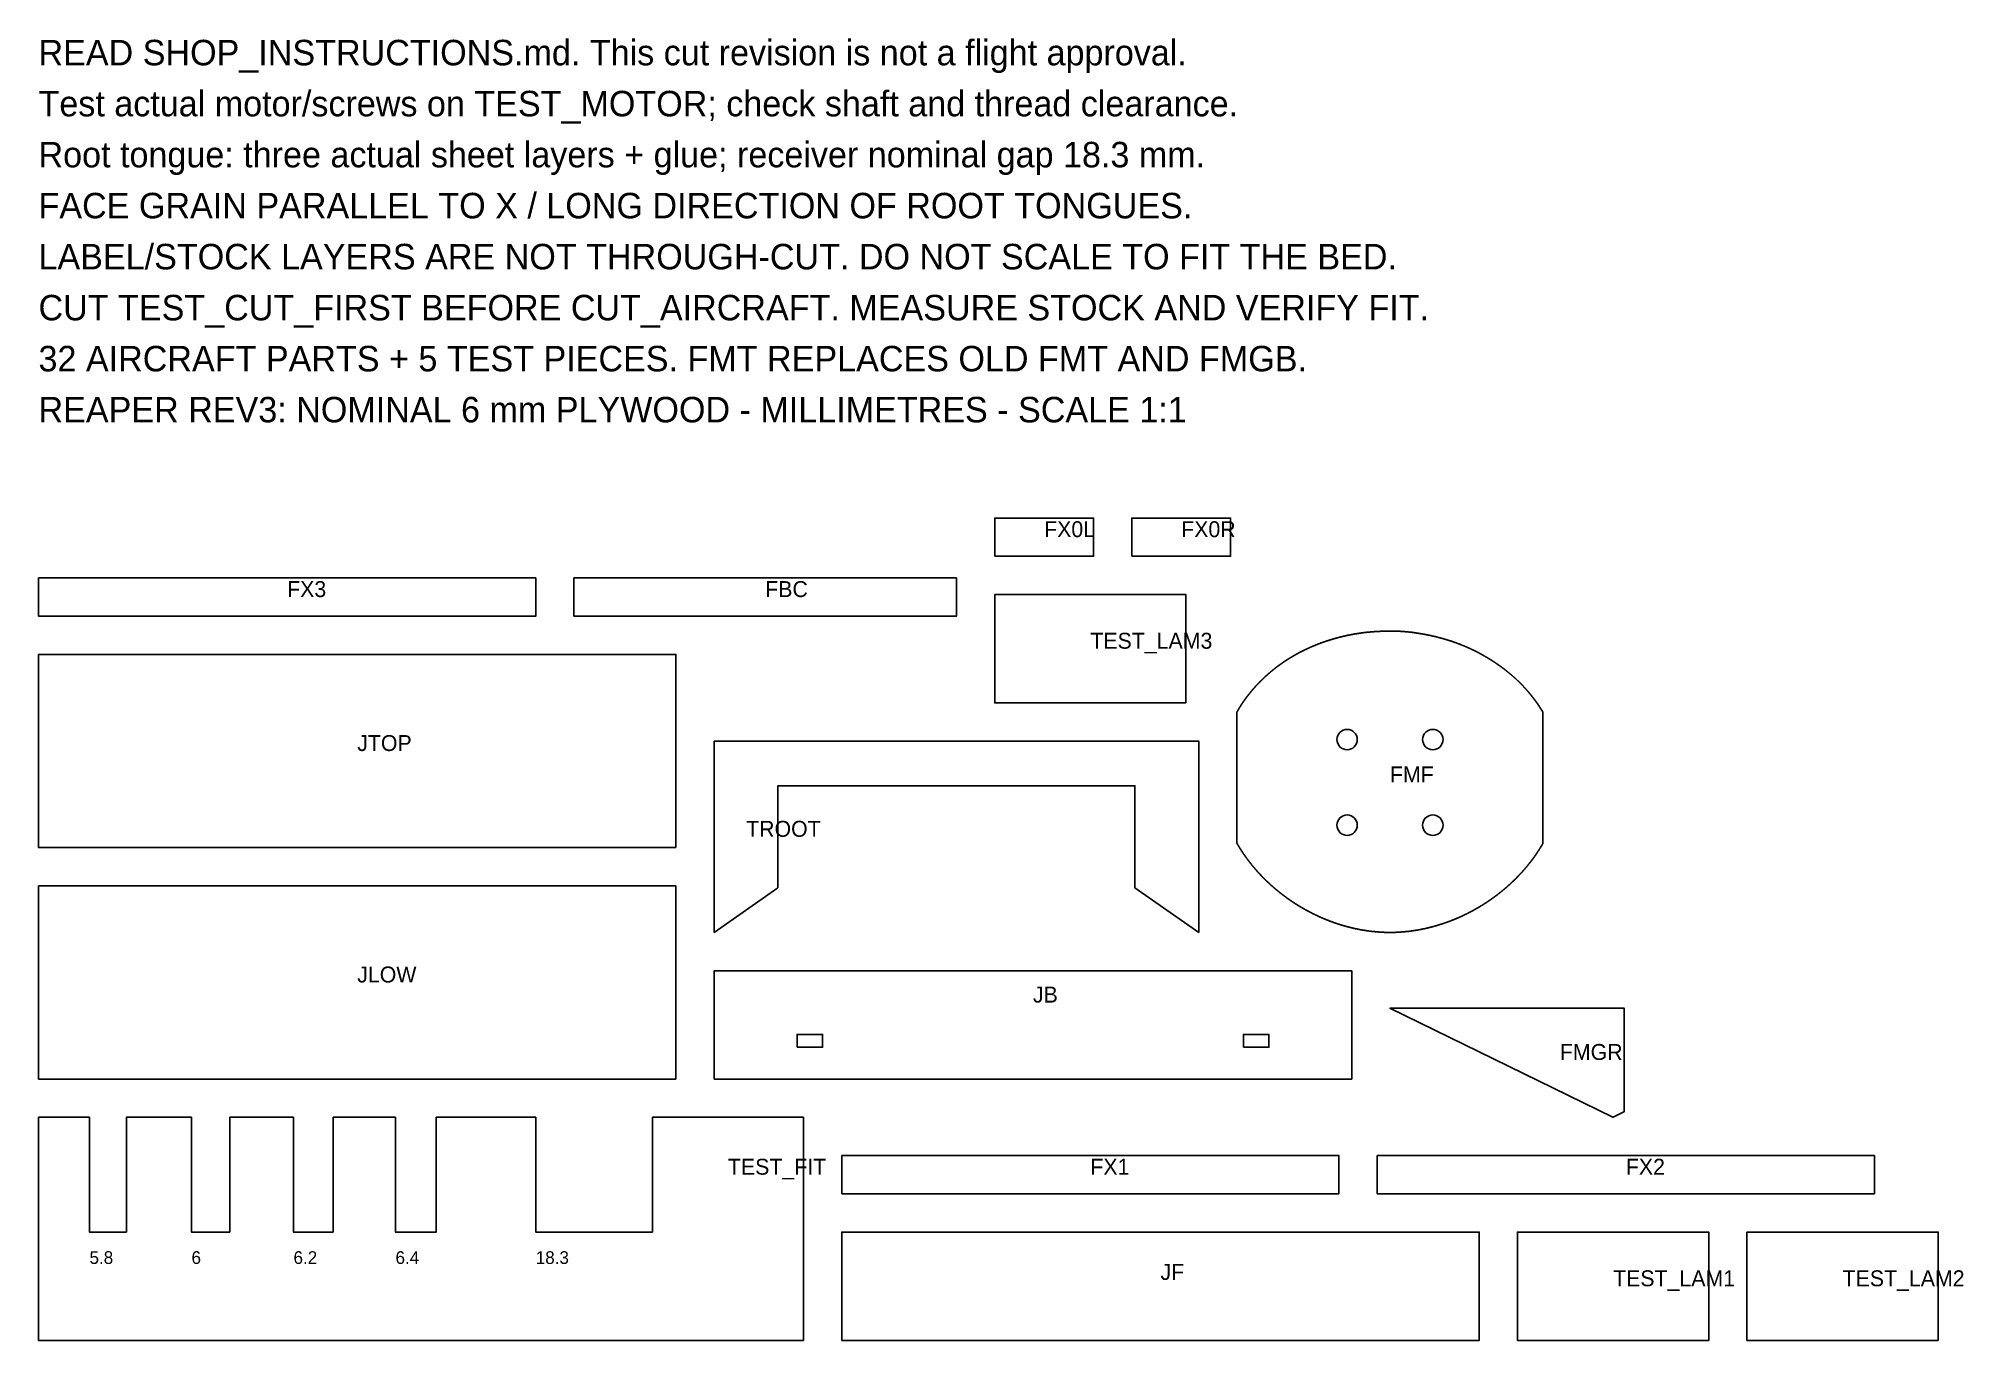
# Model space of a CAD drawing. Header units: millimetres. Extents: x 0 to 2438, y 0 to 1219.
# Drawn here: x 10 to 312, y 359.4 to 563.6 of the extents above; entities that cross this region are included whole.
import ezdxf

# ---------------------------------------------------------------- set-up
doc = ezdxf.new("R2010")
doc.units = ezdxf.units.MM
for name, color, linetype in [('CUT_AIRCRAFT', 7, 'Continuous'), ('LABEL_DO_NOT_CUT', 3, 'Continuous'), ('TEST_CUT_FIRST', 1, 'Continuous')]:
    doc.layers.add(name, color=color, linetype=linetype)

msp = doc.modelspace()

# ---------------------------------------------------------------- texts
at = {"layer": 'LABEL_DO_NOT_CUT'}
for s, height, p in [('READ SHOP_INSTRUCTIONS.md. This cut revision is not a flight approval.', 4, (10, 559.41)), ('Test actual motor/screws on TEST_MOTOR; check shaft and thread clearance.', 4, (10, 551.41)), ('Root tongue: three actual sheet layers + glue; receiver nominal gap 18.3 mm.', 4, (10, 543.41)), ('FACE GRAIN PARALLEL TO X / LONG DIRECTION OF ROOT TONGUES.', 4, (10, 535.41)), ('LABEL/STOCK LAYERS ARE NOT THROUGH-CUT. DO NOT SCALE TO FIT THE BED.', 4, (10, 527.41)), ('CUT TEST_CUT_FIRST BEFORE CUT_AIRCRAFT. MEASURE STOCK AND VERIFY FIT.', 4, (10, 519.41)), ('32 AIRCRAFT PARTS + 5 TEST PIECES. FMT REPLACES OLD FMT AND FMGB.', 4, (10, 511.41)), ('REAPER REV3: NOMINAL 6 mm PLYWOOD - MILLIMETRES - SCALE 1:1', 4, (10, 503.41)), ('FX0L', 2.5, (167.75, 485.41)), ('FX0R', 2.5, (189.25, 485.41)), ('FX3', 2.5, (49, 476.01)), ('FBC', 2.5, (124, 476.01)), ('TEST_LAM3', 2.5, (175, 467.91)), ('JTOP', 2.5, (60, 451.86)), ('FMF', 2.5, (222, 446.94)), ('TROOT', 2.5, (121, 438.41)), ('JLOW', 2.5, (60, 415.56)), ('JB', 2.5, (166, 412.41)), ('FMGR', 2.5, (248.65, 403.41)), ('TEST_FIT', 2.5, (118.15, 385.41)), ('FX1', 2.5, (175, 385.41)), ('FX2', 2.5, (259, 385.41)), ('5.8', 2, (18, 371.41)), ('6', 2, (34, 371.41)), ('6.2', 2, (50, 371.41)), ('6.4', 2, (66, 371.41)), ('18.3', 2, (88, 371.41)), ('JF', 2.5, (186, 368.91)), ('TEST_LAM1', 2.5, (257, 367.91)), ('TEST_LAM2', 2.5, (293, 367.91))]:
    msp.add_text(s, height=height, dxfattribs=at).set_placement(p)

# ---------------------------------------------------------------- linework, layer by layer
at = {"layer": 'CUT_AIRCRAFT'}
for points in [[(160, 482.41), (160, 488.41), (175.5, 488.41), (175.5, 482.41)], [(181.5, 482.41), (181.5, 488.41), (197, 488.41), (197, 482.41)], [(10, 473.01), (10, 479.01), (88, 479.01), (88, 473.01)], [(94, 473.01), (94, 479.01), (154, 479.01), (154, 473.01)], [(198, 437.39), (198, 457.99), (198, 457.99), (198, 457.99), (198, 457.99), (198, 457.99), (198, 457.99), (198, 457.99), (198, 457.99), (198, 457.99), (198, 457.99), (198, 457.99), (198, 457.99), (198, 457.99), (198, 457.99), (198, 457.99), (198, 457.99), (198, 457.99), (198, 457.99), (198, 457.99), (198, 457.99), (198, 457.99), (198, 457.99), (198, 457.99), (198, 457.99), (198, 457.99), (198, 457.99), (198, 457.99), (198, 457.99), (198, 457.99), (198, 457.99), (198, 457.99), (198, 457.99), (198, 457.99), (198, 457.99), (198, 457.99), (198, 457.99), (198, 457.99), (198, 457.99), (198, 457.99), (198, 457.99), (198, 457.99), (198.01, 457.99), (198.01, 457.99), (198.01, 458), (198.01, 458), (198.01, 458), (198.01, 458), (198.01, 458), (198.01, 458), (198.01, 458), (198.01, 458), (198.01, 458), (198.01, 458), (198.01, 458), (198.01, 458), (198.01, 458), (198.01, 458), (198.01, 458), (198.01, 458), (198.01, 458), (198.01, 458), (198.01, 458), (198.01, 458), (198.01, 458), (198.01, 458), (198.01, 458), (198.01, 458), (198.01, 458), (198.01, 458), (198.01, 458), (198.01, 458), (198.01, 458), (198.01, 458), (198.01, 458), (198.01, 458), (198.01, 458), (198.01, 458), (198.01, 458), (198.01, 458), (198.01, 458), (198.01, 458), (198.01, 458), (198.01, 458), (198.01, 458), (198.01, 458), (198.01, 458), (198.01, 458), (198.01, 458), (198.01, 458), (198.01, 458.01), (198.01, 458.01), (198.01, 458.01), (198.01, 458.01), (198.01, 458.01), (198.01, 458.01), (198.01, 458.01), (198.01, 458.01), (198.01, 458.01), (198.01, 458.01), (198.01, 458.01), (198.01, 458.01), (198.01, 458.01), (198.01, 458.01), (198.01, 458.01), (198.01, 458.01), (198.01, 458.01), (198.01, 458.01), (198.01, 458.01), (198.01, 458.01), (198.01, 458.01), (198.01, 458.01), (198.01, 458.01), (198.01, 458.01), (198.01, 458.01), (198.01, 458.01), (198.01, 458.01), (198.01, 458.01), (198.01, 458.01), (198.01, 458.01), (198.01, 458.01), (198.01, 458.01), (198.01, 458.01), (198.01, 458.01), (198.01, 458.01), (198.02, 458.01), (198.02, 458.01), (198.02, 458.01), (198.02, 458.01), (198.02, 458.01), (198.02, 458.01), (198.02, 458.01), (198.02, 458.01), (198.02, 458.01), (198.02, 458.01), (198.02, 458.01), (198.02, 458.02), (198.02, 458.02), (198.02, 458.02), (198.02, 458.02), (198.02, 458.02), (198.02, 458.02), (198.02, 458.02), (198.02, 458.02), (198.02, 458.02), (198.02, 458.02), (198.02, 458.02), (198.02, 458.02), (198.02, 458.02), (198.02, 458.02), (198.02, 458.02), (198.02, 458.02), (198.02, 458.02), (198.02, 458.02), (198.02, 458.02), (198.02, 458.02), (198.02, 458.02), (198.02, 458.02), (198.02, 458.02), (198.02, 458.02), (198.02, 458.02), (198.02, 458.02), (198.02, 458.02), (198.02, 458.02), (198.02, 458.02), (198.02, 458.02), (198.02, 458.02), (198.02, 458.02), (198.02, 458.02), (198.02, 458.02), (198.02, 458.02), (198.02, 458.02), (198.02, 458.02), (198.02, 458.02), (198.02, 458.02), (198.02, 458.02), (198.02, 458.02), (198.02, 458.02), (198.02, 458.02), (198.02, 458.02), (198.02, 458.02), (198.02, 458.02), (198.02, 458.02), (198.02, 458.03), (198.02, 458.03), (198.02, 458.03), (198.02, 458.03), (198.02, 458.03), (198.02, 458.03), (198.02, 458.03), (198.02, 458.03), (198.02, 458.03), (198.02, 458.03), (198.02, 458.03), (198.02, 458.03), (198.02, 458.03), (198.02, 458.03), (198.02, 458.03), (198.02, 458.03), (198.02, 458.03), (198.02, 458.03), (198.02, 458.03), (198.02, 458.03), (198.02, 458.03), (198.02, 458.03), (198.03, 458.03), (198.03, 458.03), (198.03, 458.03), (198.03, 458.03), (198.03, 458.03), (198.03, 458.03), (198.03, 458.03), (198.03, 458.03), (198.03, 458.03), (198.03, 458.03), (198.03, 458.03), (198.03, 458.03), (198.03, 458.03), (198.03, 458.03), (198.03, 458.03), (198.03, 458.03), (198.03, 458.03), (198.03, 458.04), (198.03, 458.04), (198.03, 458.04), (198.03, 458.05), (198.04, 458.05), (198.04, 458.05), (198.04, 458.05), (198.04, 458.06), (198.04, 458.06), (198.04, 458.06), (198.05, 458.07), (198.05, 458.07), (198.05, 458.07), (198.05, 458.07), (198.05, 458.08), (198.05, 458.08), (198.06, 458.08), (198.06, 458.09), (198.06, 458.09), (198.06, 458.09), (198.06, 458.09), (198.06, 458.1), (198.07, 458.1), (198.07, 458.1), (198.07, 458.11), (198.07, 458.11), (198.07, 458.11), (198.07, 458.12), (198.08, 458.12), (198.08, 458.12), (198.08, 458.12), (198.08, 458.13), (198.08, 458.13), (198.08, 458.13), (198.08, 458.13), (198.09, 458.14), (198.09, 458.14), (198.09, 458.14), (198.09, 458.15), (198.09, 458.15), (198.09, 458.15), (198.1, 458.15), (198.1, 458.16), (198.1, 458.16), (198.1, 458.16), (198.1, 458.16), (198.1, 458.17), (198.1, 458.17), (198.11, 458.17), (198.11, 458.17), (198.11, 458.18), (198.11, 458.18), (198.11, 458.18), (198.11, 458.19), (198.12, 458.19), (198.12, 458.19), (198.12, 458.19), (198.12, 458.2), (198.12, 458.2), (198.12, 458.2), (198.12, 458.2), (198.13, 458.21), (198.13, 458.21), (198.13, 458.21), (198.13, 458.21), (198.13, 458.22), (198.13, 458.22), (198.14, 458.22), (198.14, 458.22), (198.14, 458.23), (198.14, 458.23), (198.14, 458.23), (198.14, 458.24), (198.14, 458.24), (198.15, 458.24), (198.15, 458.24), (198.15, 458.25), (198.15, 458.25), (198.15, 458.25), (198.15, 458.25), (198.16, 458.26), (198.16, 458.26), (198.16, 458.26), (198.16, 458.26), (198.16, 458.27), (198.16, 458.27), (198.16, 458.27), (198.17, 458.28), (198.17, 458.28), (198.17, 458.28), (198.17, 458.28), (198.17, 458.29), (198.17, 458.29), (198.18, 458.29), (198.18, 458.29), (198.18, 458.3), (198.18, 458.3), (198.18, 458.3), (198.18, 458.3), (198.19, 458.31), (198.19, 458.31), (198.19, 458.31), (198.19, 458.32), (198.19, 458.32), (198.19, 458.32), (198.19, 458.32), (198.2, 458.33), (198.2, 458.33), (198.2, 458.33), (198.2, 458.33), (198.2, 458.34), (198.2, 458.34), (198.21, 458.34), (198.21, 458.34), (198.21, 458.35), (198.21, 458.35), (198.21, 458.35), (198.21, 458.35), (198.21, 458.36), (198.22, 458.36), (198.22, 458.36), (198.22, 458.37), (198.22, 458.37), (198.22, 458.37), (198.22, 458.37), (198.23, 458.38), (198.23, 458.38), (198.23, 458.38), (198.23, 458.38), (198.23, 458.39), (198.23, 458.39), (198.24, 458.39), (198.24, 458.39), (198.24, 458.4), (198.24, 458.4), (198.24, 458.4), (198.24, 458.4), (198.24, 458.41), (198.25, 458.41), (198.25, 458.41), (198.25, 458.42), (198.25, 458.42), (198.25, 458.42), (198.25, 458.42), (198.26, 458.43), (198.26, 458.43), (198.26, 458.43), (198.26, 458.43), (198.26, 458.44), (198.26, 458.44), (198.26, 458.44), (198.27, 458.44), (198.27, 458.45), (198.27, 458.45), (198.27, 458.45), (198.27, 458.46), (198.27, 458.46), (198.28, 458.46), (198.28, 458.46), (198.28, 458.47), (198.28, 458.47), (198.28, 458.47), (198.28, 458.47), (198.29, 458.48), (198.29, 458.48), (198.29, 458.48), (198.29, 458.48), (198.29, 458.49), (198.29, 458.49), (198.29, 458.49), (198.3, 458.49), (198.3, 458.5), (198.3, 458.5), (198.3, 458.5), (198.3, 458.51), (198.3, 458.51), (198.31, 458.51), (198.31, 458.51), (198.31, 458.52), (198.31, 458.52), (198.31, 458.52), (198.31, 458.52), (198.32, 458.53), (198.32, 458.53), (198.32, 458.53), (198.32, 458.53), (198.32, 458.54), (198.32, 458.54), (198.33, 458.54), (198.33, 458.54), (198.33, 458.55), (198.33, 458.55), (198.33, 458.55), (198.33, 458.56), (198.33, 458.56), (198.34, 458.56), (198.34, 458.56), (198.34, 458.57), (198.34, 458.57), (198.34, 458.57), (198.34, 458.57), (198.35, 458.58), (198.35, 458.58), (198.35, 458.58), (198.35, 458.58), (198.35, 458.59), (198.35, 458.59), (198.36, 458.59), (198.36, 458.59), (198.36, 458.6), (198.36, 458.6), (198.36, 458.6), (198.36, 458.6), (198.36, 458.61), (198.37, 458.61), (198.37, 458.61), (198.37, 458.62), (198.37, 458.62), (198.37, 458.62), (198.37, 458.62), (198.38, 458.63), (198.38, 458.63), (198.38, 458.63), (198.38, 458.63), (198.38, 458.64), (198.39, 458.64), (198.39, 458.65), (198.39, 458.66), (198.4, 458.66), (198.4, 458.67), (198.4, 458.67), (198.41, 458.68), (198.41, 458.68), (198.41, 458.69), (198.42, 458.69), (198.42, 458.7), (198.42, 458.7), (198.43, 458.71), (198.43, 458.72), (198.43, 458.72), (198.44, 458.73), (198.44, 458.73), (198.44, 458.74), (198.45, 458.74), (198.45, 458.75), (198.45, 458.75), (198.46, 458.76), (198.46, 458.76), (198.46, 458.77), (198.47, 458.78), (198.47, 458.78), (198.47, 458.79), (198.48, 458.79), (198.48, 458.8), (198.49, 458.8), (198.49, 458.81), (198.49, 458.81), (198.49, 458.81), (198.49, 458.82), (198.5, 458.82), (198.5, 458.82), (198.5, 458.82), (198.5, 458.83), (198.5, 458.83), (198.5, 458.83), (198.51, 458.84), (198.51, 458.84), (198.51, 458.84), (198.51, 458.84), (198.51, 458.85), (198.51, 458.85), (198.52, 458.85), (198.52, 458.86), (198.52, 458.86), (198.52, 458.86), (198.52, 458.86), (198.53, 458.87), (198.53, 458.87), (198.53, 458.87), (198.53, 458.88), (198.53, 458.88), (198.53, 458.88), (198.54, 458.88), (198.54, 458.89), (198.54, 458.89), (198.54, 458.89), (198.54, 458.89), (198.54, 458.9), (198.55, 458.9), (198.55, 458.9), (198.55, 458.91), (198.55, 458.91), (198.55, 458.91), (198.56, 458.91), (198.56, 458.92), (198.56, 458.92), (198.56, 458.92), (198.56, 458.93), (198.56, 458.93), (198.57, 458.93), (198.57, 458.93), (198.57, 458.94), (198.57, 458.94), (198.57, 458.94), (198.57, 458.95), (198.58, 458.95), (198.58, 458.95), (198.58, 458.95), (198.58, 458.96), (198.58, 458.96), (198.59, 458.96), (198.59, 458.96), (198.59, 458.97), (198.59, 458.97), (198.59, 458.97), (198.59, 458.98), (198.6, 458.98), (198.6, 458.98), (198.6, 458.98), (198.6, 458.99), (198.6, 458.99), (198.61, 458.99), (198.61, 459), (198.61, 459), (198.61, 459), (198.61, 459), (198.61, 459.01), (198.62, 459.01), (198.62, 459.01), (198.62, 459.02), (198.62, 459.02), (198.62, 459.02), (198.62, 459.02), (198.63, 459.03), (198.63, 459.03), (198.63, 459.03), (198.63, 459.03), (198.63, 459.04), (198.64, 459.04), (198.64, 459.04), (198.64, 459.05), (198.64, 459.05), (198.64, 459.05), (198.64, 459.05), (198.65, 459.06), (198.65, 459.06), (198.65, 459.06), (198.65, 459.07), (198.65, 459.07), (198.66, 459.07), (198.66, 459.07), (198.66, 459.08), (198.66, 459.08), (198.66, 459.08), (198.66, 459.09), (198.67, 459.09), (198.67, 459.09), (198.67, 459.09), (198.67, 459.1), (198.67, 459.1), (198.68, 459.1), (198.68, 459.1), (198.68, 459.11), (198.68, 459.11), (198.68, 459.11), (198.68, 459.12), (198.69, 459.12), (198.69, 459.12), (198.69, 459.12), (198.69, 459.13), (198.69, 459.13), (198.69, 459.13), (198.7, 459.14), (198.7, 459.14), (198.7, 459.14), (198.7, 459.14), (198.7, 459.15), (198.71, 459.15), (198.71, 459.15), (198.71, 459.15), (198.71, 459.16), (198.71, 459.16), (198.71, 459.16), (198.72, 459.17), (198.72, 459.17), (198.72, 459.17), (198.72, 459.17), (198.72, 459.18), (198.73, 459.18), (198.73, 459.18), (198.73, 459.19), (198.73, 459.19), (198.73, 459.19), (198.73, 459.19), (198.74, 459.2), (198.74, 459.2), (198.74, 459.2), (198.74, 459.2), (198.74, 459.21), (198.75, 459.21), (198.75, 459.21), (198.75, 459.22), (198.75, 459.22), (198.75, 459.22), (198.75, 459.22), (198.76, 459.23), (198.76, 459.23), (198.76, 459.23), (198.76, 459.24), (198.76, 459.24), (198.77, 459.24), (198.77, 459.24), (198.77, 459.25), (198.77, 459.25), (198.77, 459.25), (198.77, 459.25), (198.78, 459.26), (198.78, 459.26), (198.78, 459.26), (198.78, 459.27), (198.78, 459.27), (198.79, 459.27), (198.79, 459.27), (198.79, 459.28), (198.79, 459.28), (198.79, 459.28), (198.79, 459.28), (198.8, 459.29), (198.8, 459.29), (198.8, 459.29), (198.8, 459.3), (198.8, 459.3), (198.81, 459.3), (198.81, 459.3), (198.81, 459.31), (198.81, 459.31), (198.81, 459.31), (198.82, 459.32), (198.82, 459.32), (198.82, 459.32), (198.82, 459.32), (198.82, 459.33), (198.82, 459.33), (198.83, 459.33), (198.83, 459.33), (198.83, 459.34), (198.83, 459.34), (198.83, 459.34), (198.84, 459.35), (198.84, 459.35), (198.84, 459.36), (198.85, 459.36), (198.85, 459.37), (198.86, 459.38), (198.86, 459.38), (198.86, 459.39), (198.87, 459.39), (198.87, 459.4), (198.87, 459.4), (198.88, 459.41), (198.88, 459.41), (198.88, 459.42), (198.89, 459.42), (198.89, 459.43), (198.89, 459.43), (198.9, 459.44), (198.9, 459.44), (198.91, 459.45), (198.91, 459.46), (198.91, 459.46), (198.92, 459.47), (198.92, 459.47), (198.92, 459.48), (198.93, 459.48), (198.93, 459.49), (198.93, 459.49), (198.94, 459.5), (198.94, 459.5), (198.95, 459.51), (198.95, 459.51), (198.95, 459.52), (198.95, 459.52), (198.95, 459.52), (198.96, 459.52), (198.96, 459.53), (198.96, 459.53), (198.96, 459.53), (198.96, 459.53), (198.96, 459.54), (198.97, 459.54), (198.97, 459.54), (198.97, 459.54), (198.97, 459.55), (198.97, 459.55), (198.97, 459.55), (198.98, 459.55), (198.98, 459.56), (198.98, 459.56), (198.98, 459.56), (198.98, 459.56), (198.99, 459.57), (198.99, 459.57), (198.99, 459.57), (198.99, 459.58), (198.99, 459.58), (198.99, 459.58), (199, 459.58), (199, 459.59), (199, 459.59), (199, 459.59), (199, 459.59), (199, 459.6), (199.01, 459.6), (199.01, 459.6), (199.01, 459.6), (199.01, 459.61), (199.01, 459.61), (199.02, 459.61), (199.02, 459.61), (199.02, 459.62), (199.02, 459.62), (199.02, 459.62), (199.02, 459.62), (199.03, 459.63), (199.03, 459.63), (199.03, 459.63), (199.03, 459.63), (199.03, 459.64), (199.03, 459.64), (199.04, 459.64), (199.04, 459.64), (199.04, 459.65), (199.04, 459.65), (199.04, 459.65), (199.05, 459.65), (199.05, 459.66), (199.05, 459.66), (199.05, 459.66), (199.05, 459.66), (199.05, 459.67), (199.06, 459.67), (199.06, 459.67), (199.06, 459.67), (199.06, 459.68), (199.06, 459.68), (199.06, 459.68), (199.07, 459.69), (199.07, 459.69), (199.07, 459.69), (199.07, 459.69), (199.07, 459.7), (199.08, 459.7), (199.08, 459.7), (199.08, 459.7), (199.08, 459.71), (199.08, 459.71), (199.08, 459.71), (199.09, 459.71), (199.09, 459.72), (199.09, 459.72), (199.09, 459.72), (199.09, 459.72), (199.09, 459.73), (199.1, 459.73), (199.1, 459.73), (199.1, 459.73), (199.1, 459.74), (199.1, 459.74), (199.11, 459.74), (199.11, 459.74), (199.11, 459.75), (199.11, 459.75), (199.11, 459.75), (199.11, 459.75), (199.12, 459.76), (199.12, 459.76), (199.12, 459.76), (199.12, 459.76), (199.12, 459.77), (199.13, 459.77), (199.13, 459.77), (199.13, 459.77), (199.13, 459.78), (199.13, 459.78), (199.13, 459.78), (199.14, 459.78), (199.14, 459.79), (199.14, 459.79), (199.14, 459.79), (199.14, 459.79), (199.15, 459.8), (199.15, 459.8), (199.15, 459.8), (199.15, 459.8), (199.15, 459.81), (199.15, 459.81), (199.16, 459.81), (199.16, 459.81), (199.16, 459.82), (199.16, 459.82), (199.16, 459.82), (199.16, 459.83), (199.17, 459.83), (199.17, 459.83), (199.17, 459.83), (199.17, 459.84), (199.17, 459.84), (199.18, 459.84), (199.18, 459.84), (199.18, 459.85), (199.18, 459.85), (199.18, 459.85), (199.18, 459.85), (199.19, 459.86), (199.19, 459.86), (199.19, 459.86), (199.19, 459.86), (199.19, 459.87), (199.2, 459.87), (199.2, 459.87), (199.2, 459.87), (199.2, 459.88), (199.2, 459.88), (199.2, 459.88), (199.21, 459.88), (199.21, 459.89), (199.21, 459.89), (199.21, 459.89), (199.21, 459.89), (199.22, 459.9), (199.22, 459.9), (199.22, 459.9), (199.22, 459.9), (199.22, 459.91), (199.22, 459.91), (199.23, 459.91), (199.23, 459.91), (199.23, 459.92), (199.23, 459.92), (199.23, 459.92), (199.24, 459.92), (199.24, 459.93), (199.24, 459.93), (199.24, 459.93), (199.24, 459.93), (199.24, 459.94), (199.25, 459.94), (199.25, 459.94), (199.25, 459.94), (199.25, 459.95), (199.25, 459.95), (199.26, 459.95), (199.26, 459.95), (199.26, 459.96), (199.26, 459.96), (199.26, 459.96), (199.26, 459.96), (199.27, 459.97), (199.27, 459.97), (199.27, 459.97), (199.27, 459.97), (199.27, 459.98), (199.27, 459.98), (199.28, 459.98), (199.28, 459.98), (199.28, 459.99), (199.28, 459.99), (199.28, 459.99), (199.29, 459.99), (199.29, 460), (199.29, 460), (199.29, 460), (199.29, 460.01), (199.3, 460.01), (199.3, 460.02), (199.31, 460.02), (199.31, 460.03), (199.31, 460.03), (199.32, 460.04), (199.32, 460.04), (199.32, 460.05), (199.33, 460.05), (199.33, 460.06), (199.34, 460.06), (199.34, 460.07), (199.34, 460.07), (199.35, 460.08), (199.35, 460.08), (199.35, 460.09), (199.36, 460.09), (199.36, 460.1), (199.36, 460.1), (199.37, 460.11), (199.37, 460.11), (199.38, 460.12), (199.38, 460.12), (199.38, 460.13), (199.39, 460.13), (199.39, 460.14), (199.39, 460.14), (199.4, 460.15), (199.4, 460.15), (199.41, 460.16), (199.41, 460.16), (199.41, 460.17), (199.41, 460.17), (199.41, 460.17), (199.42, 460.17), (199.42, 460.17), (199.42, 460.18), (199.42, 460.18), (199.42, 460.18), (199.42, 460.18), (199.43, 460.19), (199.43, 460.19), (199.43, 460.19), (199.43, 460.19), (199.43, 460.2), (199.44, 460.2), (199.44, 460.2), (199.44, 460.2), (199.44, 460.21), (199.44, 460.21), (199.44, 460.21), (199.45, 460.21), (199.45, 460.22), (199.45, 460.22), (199.45, 460.22), (199.45, 460.22), (199.46, 460.23), (199.46, 460.23), (199.46, 460.23), (199.46, 460.23), (199.46, 460.24), (199.46, 460.24), (199.47, 460.24), (199.47, 460.24), (199.47, 460.25), (199.47, 460.25), (199.47, 460.25), (199.48, 460.25), (199.48, 460.26), (199.48, 460.26), (199.48, 460.26), (199.48, 460.26), (199.49, 460.27), (199.49, 460.27), (199.49, 460.27), (199.49, 460.27), (199.49, 460.28), (199.49, 460.28), (199.5, 460.28), (199.5, 460.28), (199.5, 460.29), (199.5, 460.29), (199.5, 460.29), (199.51, 460.29), (199.51, 460.3), (199.51, 460.3), (199.51, 460.3), (199.51, 460.3), (199.51, 460.31), (199.52, 460.31), (199.52, 460.31), (199.52, 460.31), (199.52, 460.32), (199.52, 460.32), (199.53, 460.32), (199.53, 460.32), (199.53, 460.32), (199.53, 460.33), (199.53, 460.33), (199.54, 460.33), (199.54, 460.33), (199.54, 460.34), (199.54, 460.34), (199.54, 460.34), (199.54, 460.34), (199.55, 460.35), (199.55, 460.35), (199.55, 460.35), (199.55, 460.35), (199.55, 460.36), (199.56, 460.36), (199.56, 460.36), (199.56, 460.36), (199.56, 460.37), (199.56, 460.37), (199.56, 460.37), (199.57, 460.37), (199.57, 460.38), (199.57, 460.38), (199.57, 460.38), (199.57, 460.38), (199.58, 460.39), (199.58, 460.39), (199.58, 460.39), (199.58, 460.39), (199.58, 460.4), (199.59, 460.4), (199.59, 460.4), (199.59, 460.4), (199.59, 460.41), (199.59, 460.41), (199.59, 460.41), (199.6, 460.41), (199.6, 460.42), (199.6, 460.42), (199.6, 460.42), (199.6, 460.42), (199.61, 460.43), (199.61, 460.43), (199.61, 460.43), (199.61, 460.43), (199.61, 460.44), (199.61, 460.44), (199.62, 460.44), (199.62, 460.44), (199.62, 460.45), (199.62, 460.45), (199.62, 460.45), (199.63, 460.45), (199.63, 460.45), (199.63, 460.46), (199.63, 460.46), (199.63, 460.46), (199.64, 460.46), (199.64, 460.47), (199.64, 460.47), (199.64, 460.47), (199.64, 460.47), (199.64, 460.48), (199.65, 460.48), (199.65, 460.48), (199.65, 460.48), (199.65, 460.49), (199.65, 460.49), (199.66, 460.49), (199.66, 460.49), (199.66, 460.5), (199.66, 460.5), (199.66, 460.5), (199.67, 460.5), (199.67, 460.51), (199.67, 460.51), (199.67, 460.51), (199.67, 460.51), (199.67, 460.52), (199.68, 460.52), (199.68, 460.52), (199.68, 460.52), (199.68, 460.53), (199.68, 460.53), (199.69, 460.53), (199.69, 460.53), (199.69, 460.54), (199.69, 460.54), (199.69, 460.54), (199.7, 460.54), (199.7, 460.55), (199.7, 460.55), (199.7, 460.55), (199.7, 460.55), (199.7, 460.56), (199.71, 460.56), (199.71, 460.56), (199.71, 460.56), (199.71, 460.56), (199.71, 460.57), (199.72, 460.57), (199.72, 460.57), (199.72, 460.57), (199.72, 460.58), (199.72, 460.58), (199.73, 460.58), (199.73, 460.58), (199.73, 460.59), (199.73, 460.59), (199.73, 460.59), (199.73, 460.59), (199.74, 460.6), (199.74, 460.6), (199.74, 460.6), (199.74, 460.6), (199.74, 460.61), (199.75, 460.61), (199.75, 460.61), (199.75, 460.61), (199.75, 460.62), (199.75, 460.62), (199.76, 460.62), (199.76, 460.62), (199.76, 460.63), (199.76, 460.63), (199.76, 460.63), (199.77, 460.63), (199.77, 460.64), (199.77, 460.64), (199.78, 460.65), (199.78, 460.65), (199.78, 460.66), (199.79, 460.66), (199.79, 460.67), (199.8, 460.67), (199.8, 460.68), (199.8, 460.68), (199.81, 460.69), (199.81, 460.69), (199.81, 460.7), (199.82, 460.7), (199.82, 460.71), (199.83, 460.71), (199.83, 460.72), (199.83, 460.72), (199.84, 460.73), (199.84, 460.73), (199.85, 460.74), (199.85, 460.74), (199.85, 460.74), (199.86, 460.75), (199.86, 460.75), (199.86, 460.76), (199.87, 460.76), (199.87, 460.77), (199.88, 460.77), (199.88, 460.78), (199.88, 460.78), (199.89, 460.79), (199.89, 460.79), (199.89, 460.79), (199.89, 460.8), (199.9, 460.8), (199.9, 460.8), (199.9, 460.8), (199.9, 460.81), (199.9, 460.81), (199.9, 460.81), (199.91, 460.81), (199.91, 460.82), (199.91, 460.82), (199.91, 460.82), (199.91, 460.82), (199.92, 460.82), (199.92, 460.83), (199.92, 460.83), (199.92, 460.83), (199.92, 460.83), (199.93, 460.84), (199.93, 460.84), (199.93, 460.84), (199.93, 460.84), (199.93, 460.85), (199.94, 460.85), (199.94, 460.85), (199.94, 460.85), (199.94, 460.86), (199.94, 460.86), (199.95, 460.86), (199.95, 460.86), (199.95, 460.87), (199.95, 460.87), (199.95, 460.87), (199.95, 460.87), (199.96, 460.88), (199.96, 460.88), (199.96, 460.88), (199.96, 460.88), (199.96, 460.89), (199.97, 460.89), (199.97, 460.89), (199.97, 460.89), (199.97, 460.9), (199.97, 460.9), (199.98, 460.9), (199.98, 460.9), (199.98, 460.9), (199.98, 460.91), (199.98, 460.91), (199.99, 460.91), (199.99, 460.91), (199.99, 460.92), (199.99, 460.92), (199.99, 460.92), (200, 460.92), (200, 460.93), (200, 460.93), (200, 460.93), (200, 460.93), (200.01, 460.94), (200.01, 460.94), (200.01, 460.94), (200.01, 460.94), (200.01, 460.95), (200.02, 460.95), (200.02, 460.95), (200.02, 460.95), (200.02, 460.96), (200.02, 460.96), (200.02, 460.96), (200.03, 460.96), (200.03, 460.97), (200.03, 460.97), (200.03, 460.97), (200.03, 460.97), (200.04, 460.97), (200.04, 460.98), (200.04, 460.98), (200.04, 460.98), (200.04, 460.98), (200.05, 460.99), (200.05, 460.99), (200.05, 460.99), (200.05, 460.99), (200.05, 461), (200.06, 461), (200.06, 461), (200.06, 461), (200.06, 461.01), (200.06, 461.01), (200.07, 461.01), (200.07, 461.01), (200.07, 461.02), (200.07, 461.02), (200.07, 461.02), (200.08, 461.02), (200.08, 461.03), (200.08, 461.03), (200.08, 461.03), (200.08, 461.03), (200.09, 461.03), (200.09, 461.04), (200.09, 461.04), (200.09, 461.04), (200.09, 461.04), (200.1, 461.05), (200.1, 461.05), (200.1, 461.05), (200.1, 461.05), (200.1, 461.06), (200.11, 461.06), (200.11, 461.06), (200.11, 461.06), (200.11, 461.07), (200.11, 461.07), (200.11, 461.07), (200.12, 461.07), (200.12, 461.08), (200.12, 461.08), (200.12, 461.08), (200.12, 461.08), (200.13, 461.09), (200.13, 461.09), (200.13, 461.09), (200.13, 461.09), (200.13, 461.09), (200.14, 461.1), (200.14, 461.1), (200.14, 461.1), (200.14, 461.1), (200.14, 461.11), (200.15, 461.11), (200.15, 461.11), (200.15, 461.11), (200.15, 461.12), (200.15, 461.12), (200.16, 461.12), (200.16, 461.12), (200.16, 461.13), (200.16, 461.13), (200.16, 461.13), (200.17, 461.13), (200.17, 461.14), (200.17, 461.14), (200.17, 461.14), (200.17, 461.14), (200.18, 461.15), (200.18, 461.15), (200.18, 461.15), (200.18, 461.15), (200.18, 461.15), (200.19, 461.16), (200.19, 461.16), (200.19, 461.16), (200.19, 461.16), (200.19, 461.17), (200.2, 461.17), (200.2, 461.17), (200.2, 461.17), (200.2, 461.18), (200.2, 461.18), (200.21, 461.18), (200.21, 461.18), (200.21, 461.19), (200.21, 461.19), (200.21, 461.19), (200.22, 461.19), (200.22, 461.2), (200.22, 461.2), (200.22, 461.2), (200.22, 461.2), (200.23, 461.2), (200.23, 461.21), (200.23, 461.21), (200.23, 461.21), (200.23, 461.21), (200.24, 461.22), (200.24, 461.22), (200.24, 461.22), (200.24, 461.22), (200.24, 461.23), (200.25, 461.23), (200.25, 461.23), (200.25, 461.23), (200.25, 461.24), (200.25, 461.24), (200.25, 461.24), (200.26, 461.24), (200.26, 461.24), (200.26, 461.25), (200.26, 461.25), (200.27, 461.25), (200.27, 461.26), (200.27, 461.26), (200.28, 461.27), (200.28, 461.27), (200.29, 461.28), (200.29, 461.28), (200.29, 461.29), (200.3, 461.29), (200.3, 461.3), (200.31, 461.3), (200.31, 461.31), (200.31, 461.31), (200.32, 461.32), (200.32, 461.32), (200.33, 461.33), (200.33, 461.33), (200.33, 461.34), (200.34, 461.34), (200.34, 461.34), (200.35, 461.35), (200.35, 461.35), (200.35, 461.36), (200.36, 461.36), (200.36, 461.37), (200.37, 461.37), (200.37, 461.38), (200.37, 461.38), (200.38, 461.39), (200.38, 461.39), (200.39, 461.4), (200.39, 461.4), (200.39, 461.4), (200.4, 461.41), (200.4, 461.41), (200.4, 461.41), (200.4, 461.41), (200.4, 461.42), (200.4, 461.42), (200.41, 461.42), (200.41, 461.42), (200.41, 461.43), (200.41, 461.43), (200.41, 461.43), (200.42, 461.43), (200.42, 461.43), (200.42, 461.44), (200.42, 461.44), (200.42, 461.44), (200.43, 461.44), (200.43, 461.45), (200.43, 461.45), (200.43, 461.45), (200.43, 461.45), (200.44, 461.46), (200.44, 461.46), (200.44, 461.46), (200.44, 461.46), (200.44, 461.47), (200.45, 461.47), (200.45, 461.47), (200.45, 461.47), (200.45, 461.47), (200.45, 461.48), (200.46, 461.48), (200.46, 461.48), (200.46, 461.48), (200.46, 461.49), (200.46, 461.49), (200.47, 461.49), (200.47, 461.49), (200.47, 461.5), (200.47, 461.5), (200.47, 461.5), (200.48, 461.5), (200.48, 461.51), (200.48, 461.51), (200.48, 461.51), (200.49, 461.51), (200.49, 461.51), (200.49, 461.52), (200.49, 461.52), (200.49, 461.52), (200.5, 461.52), (200.5, 461.53), (200.5, 461.53), (200.5, 461.53), (200.5, 461.53), (200.51, 461.54), (200.51, 461.54), (200.51, 461.54), (200.51, 461.54), (200.51, 461.55), (200.52, 461.55), (200.52, 461.55), (200.52, 461.55), (200.52, 461.55), (200.52, 461.56), (200.53, 461.56), (200.53, 461.56), (200.53, 461.56), (200.53, 461.57), (200.53, 461.57), (200.54, 461.57), (200.54, 461.57), (200.54, 461.58), (200.54, 461.58), (200.54, 461.58), (200.55, 461.58), (200.55, 461.58), (200.55, 461.59), (200.55, 461.59), (200.55, 461.59), (200.56, 461.59), (200.56, 461.6), (200.56, 461.6), (200.56, 461.6), (200.56, 461.6), (200.57, 461.61), (200.57, 461.61), (200.57, 461.61), (200.57, 461.61), (200.57, 461.62), (200.58, 461.62), (200.58, 461.62), (200.58, 461.62), (200.58, 461.62), (200.58, 461.63), (200.59, 461.63), (200.59, 461.63), (200.59, 461.63), (200.59, 461.64), (200.59, 461.64), (200.6, 461.64), (200.6, 461.64), (200.6, 461.65), (200.6, 461.65), (200.6, 461.65), (200.61, 461.65), (200.61, 461.65), (200.61, 461.66), (200.61, 461.66), (200.61, 461.66), (200.62, 461.66), (200.62, 461.67), (200.62, 461.67), (200.62, 461.67), (200.62, 461.67), (200.63, 461.68), (200.63, 461.68), (200.63, 461.68), (200.63, 461.68), (200.64, 461.69), (200.64, 461.69), (200.64, 461.69), (200.64, 461.69), (200.64, 461.69), (200.65, 461.7), (200.65, 461.7), (200.65, 461.7), (200.65, 461.7), (200.65, 461.71), (200.66, 461.71), (200.66, 461.71), (200.66, 461.71), (200.66, 461.72), (200.66, 461.72), (200.67, 461.72), (200.67, 461.72), (200.67, 461.72), (200.67, 461.73), (200.67, 461.73), (200.68, 461.73), (200.68, 461.73), (200.68, 461.74), (200.68, 461.74), (200.68, 461.74), (200.69, 461.74), (200.69, 461.75), (200.69, 461.75), (200.69, 461.75), (200.69, 461.75), (200.7, 461.75), (200.7, 461.76), (200.7, 461.76), (200.7, 461.76), (200.7, 461.76), (200.71, 461.77), (200.71, 461.77), (200.71, 461.77), (200.71, 461.77), (200.71, 461.78), (200.72, 461.78), (200.72, 461.78), (200.72, 461.78), (200.72, 461.78), (200.73, 461.79), (200.73, 461.79), (200.73, 461.79), (200.73, 461.79), (200.73, 461.8), (200.74, 461.8), (200.74, 461.8), (200.74, 461.8), (200.74, 461.81), (200.74, 461.81), (200.75, 461.81), (200.75, 461.81), (200.75, 461.81), (200.75, 461.82), (200.75, 461.82), (200.76, 461.82), (200.76, 461.82), (200.76, 461.83), (200.76, 461.83), (200.76, 461.83), (200.77, 461.83), (200.77, 461.84), (200.77, 461.84), (200.77, 461.84), (200.77, 461.84), (200.78, 461.84), (200.78, 461.85), (200.78, 461.85), (200.78, 461.85), (200.79, 461.86), (200.79, 461.86), (200.8, 461.87), (200.8, 461.87), (200.81, 461.88), (200.81, 461.88), (200.81, 461.89), (200.82, 461.89), (200.82, 461.9), (200.83, 461.9), (200.83, 461.9), (200.83, 461.91), (200.84, 461.91), (200.84, 461.92), (200.85, 461.92), (200.85, 461.93), (200.85, 461.93), (200.86, 461.94), (200.86, 461.94), (200.87, 461.95), (200.87, 461.95), (200.88, 461.96), (200.88, 461.96), (200.88, 461.96), (200.89, 461.97), (200.89, 461.97), (200.9, 461.98), (200.9, 461.98), (200.91, 461.99), (200.91, 461.99), (200.91, 462), (200.92, 462), (200.92, 462), (200.92, 462), (200.92, 462.01), (200.92, 462.01), (200.93, 462.01), (200.93, 462.01), (200.93, 462.01), (200.93, 462.02), (200.93, 462.02), (200.94, 462.02), (200.94, 462.02), (200.94, 462.03), (200.94, 462.03), (200.94, 462.03), (200.95, 462.03), (200.95, 462.04), (200.95, 462.04), (200.95, 462.04), (200.95, 462.04), (200.96, 462.04), (200.96, 462.05), (200.96, 462.05), (200.96, 462.05), (200.96, 462.05), (200.97, 462.06), (200.97, 462.06), (200.97, 462.06), (200.97, 462.06), (200.98, 462.06), (200.98, 462.07), (200.98, 462.07), (200.98, 462.07), (200.98, 462.07), (200.99, 462.08), (200.99, 462.08), (200.99, 462.08), (200.99, 462.08), (200.99, 462.09), (201, 462.09), (201, 462.09), (201, 462.09), (201, 462.09), (201, 462.1), (201.01, 462.1), (201.01, 462.1), (201.01, 462.1), (201.01, 462.11), (201.01, 462.11), (201.02, 462.11), (201.02, 462.11), (201.02, 462.11), (201.02, 462.12), (201.03, 462.12), (201.03, 462.12), (201.03, 462.12), (201.03, 462.13), (201.03, 462.13), (201.04, 462.13), (201.04, 462.13), (201.04, 462.14), (201.04, 462.14), (201.04, 462.14), (201.05, 462.14), (201.05, 462.14), (201.05, 462.15), (201.05, 462.15), (201.05, 462.15), (201.06, 462.15), (201.06, 462.16), (201.06, 462.16), (201.06, 462.16), (201.07, 462.16), (201.07, 462.16), (201.07, 462.17), (201.07, 462.17), (201.07, 462.17), (201.08, 462.17), (201.08, 462.18), (201.08, 462.18), (201.08, 462.18), (201.08, 462.18), (201.09, 462.19), (201.09, 462.19), (201.09, 462.19), (201.09, 462.19), (201.09, 462.19), (201.1, 462.2), (201.1, 462.2), (201.1, 462.2), (201.1, 462.2), (201.1, 462.21), (201.11, 462.21), (201.11, 462.21), (201.11, 462.21), (201.11, 462.21), (201.12, 462.22), (201.12, 462.22), (201.12, 462.22), (201.12, 462.22), (201.12, 462.23), (201.13, 462.23), (201.13, 462.23), (201.13, 462.23), (201.13, 462.23), (201.13, 462.24), (201.14, 462.24), (201.14, 462.24), (201.14, 462.24), (201.14, 462.25), (201.14, 462.25), (201.15, 462.25), (201.15, 462.25), (201.15, 462.26), (201.15, 462.26), (201.16, 462.26), (201.16, 462.26), (201.16, 462.26), (201.16, 462.27), (201.16, 462.27), (201.17, 462.27), (201.17, 462.27), (201.17, 462.28), (201.17, 462.28), (201.17, 462.28), (201.18, 462.28), (201.18, 462.28), (201.18, 462.29), (201.18, 462.29), (201.18, 462.29), (201.19, 462.29), (201.19, 462.3), (201.19, 462.3), (201.19, 462.3), (201.2, 462.3), (201.2, 462.3), (201.2, 462.31), (201.2, 462.31), (201.2, 462.31), (201.21, 462.31), (201.21, 462.32), (201.21, 462.32), (201.21, 462.32), (201.21, 462.32), (201.22, 462.32), (201.22, 462.33), (201.22, 462.33), (201.22, 462.33), (201.23, 462.33), (201.23, 462.34), (201.23, 462.34), (201.23, 462.34), (201.23, 462.34), (201.24, 462.35), (201.24, 462.35), (201.24, 462.35), (201.24, 462.35), (201.24, 462.35), (201.25, 462.36), (201.25, 462.36), (201.25, 462.36), (201.25, 462.36), (201.25, 462.37), (201.26, 462.37), (201.26, 462.37), (201.26, 462.37), (201.26, 462.37), (201.27, 462.38), (201.27, 462.38), (201.27, 462.38), (201.27, 462.38), (201.27, 462.39), (201.28, 462.39), (201.28, 462.39), (201.28, 462.39), (201.28, 462.39), (201.28, 462.4), (201.29, 462.4), (201.29, 462.4), (201.29, 462.4), (201.29, 462.41), (201.3, 462.41), (201.3, 462.41), (201.3, 462.41), (201.3, 462.41), (201.3, 462.42), (201.31, 462.42), (201.31, 462.42), (201.31, 462.42), (201.31, 462.42), (201.31, 462.43), (201.32, 462.43), (201.32, 462.43), (201.32, 462.44), (201.33, 462.44), (201.33, 462.45), (201.34, 462.45), (201.34, 462.46), (201.35, 462.46), (201.35, 462.47), (201.35, 462.47), (201.36, 462.47), (201.36, 462.48), (201.37, 462.48), (201.37, 462.49), (201.38, 462.49), (201.38, 462.5), (201.38, 462.5), (201.39, 462.51), (201.39, 462.51), (201.4, 462.51), (201.4, 462.52), (201.41, 462.52), (201.41, 462.53), (201.41, 462.53), (201.42, 462.54), (201.42, 462.54), (201.43, 462.55), (201.43, 462.55), (201.44, 462.55), (201.44, 462.56), (201.45, 462.56), (201.45, 462.57), (201.45, 462.57), (201.46, 462.58), (201.46, 462.58), (201.46, 462.58), (201.46, 462.58), (201.46, 462.58), (201.47, 462.59), (201.47, 462.59), (201.47, 462.59), (201.47, 462.59), (201.47, 462.59), (201.48, 462.6), (201.48, 462.6), (201.48, 462.6), (201.48, 462.6), (201.49, 462.61), (201.49, 462.61), (201.49, 462.61), (201.49, 462.61), (201.49, 462.61), (201.5, 462.62), (201.5, 462.62), (201.5, 462.62), (201.5, 462.62), (201.5, 462.63), (201.51, 462.63), (201.51, 462.63), (201.51, 462.63), (201.51, 462.63), (201.52, 462.64), (201.52, 462.64), (201.52, 462.64), (201.52, 462.64), (201.52, 462.64), (201.53, 462.65), (201.53, 462.65), (201.53, 462.65), (201.53, 462.65), (201.53, 462.66), (201.54, 462.66), (201.54, 462.66), (201.54, 462.66), (201.54, 462.66), (201.55, 462.67), (201.55, 462.67), (201.55, 462.67), (201.55, 462.67), (201.55, 462.68), (201.56, 462.68), (201.56, 462.68), (201.56, 462.68), (201.56, 462.68), (201.56, 462.69), (201.57, 462.69), (201.57, 462.69), (201.57, 462.69), (201.57, 462.7), (201.58, 462.7), (201.58, 462.7), (201.58, 462.7), (201.58, 462.7), (201.58, 462.71), (201.59, 462.71), (201.59, 462.71), (201.59, 462.71), (201.59, 462.72), (201.59, 462.72), (201.6, 462.72), (201.6, 462.72), (201.6, 462.72), (201.6, 462.73), (201.61, 462.73), (201.61, 462.73), (201.61, 462.73), (201.61, 462.73), (201.61, 462.74), (201.62, 462.74), (201.62, 462.74), (201.62, 462.74), (201.62, 462.75), (201.63, 462.75), (201.63, 462.75), (201.63, 462.75), (201.63, 462.75), (201.63, 462.76), (201.64, 462.76), (201.64, 462.76), (201.64, 462.76), (201.64, 462.77), (201.64, 462.77), (201.65, 462.77), (201.65, 462.77), (201.65, 462.77), (201.65, 462.78), (201.66, 462.78), (201.66, 462.78), (201.66, 462.78), (201.66, 462.78), (201.66, 462.79), (201.67, 462.79), (201.67, 462.79), (201.67, 462.79), (201.67, 462.8), (201.68, 462.8), (201.68, 462.8), (201.68, 462.8), (201.68, 462.8), (201.68, 462.81), (201.69, 462.81), (201.69, 462.81), (201.69, 462.81), (201.69, 462.82), (201.69, 462.82), (201.7, 462.82), (201.7, 462.82), (201.7, 462.82), (201.7, 462.83), (201.71, 462.83), (201.71, 462.83), (201.71, 462.83), (201.71, 462.84), (201.71, 462.84), (201.72, 462.84), (201.72, 462.84), (201.72, 462.84), (201.72, 462.85), (201.73, 462.85), (201.73, 462.85), (201.73, 462.85), (201.73, 462.85), (201.73, 462.86), (201.74, 462.86), (201.74, 462.86), (201.74, 462.86), (201.74, 462.87), (201.74, 462.87), (201.75, 462.87), (201.75, 462.87), (201.75, 462.87), (201.75, 462.88), (201.76, 462.88), (201.76, 462.88), (201.76, 462.88), (201.76, 462.88), (201.76, 462.89), (201.77, 462.89), (201.77, 462.89), (201.77, 462.89), (201.77, 462.9), (201.78, 462.9), (201.78, 462.9), (201.78, 462.9), (201.78, 462.9), (201.78, 462.91), (201.79, 462.91), (201.79, 462.91), (201.79, 462.91), (201.79, 462.92), (201.79, 462.92), (201.8, 462.92), (201.8, 462.92), (201.8, 462.92), (201.8, 462.93), (201.81, 462.93), (201.81, 462.93), (201.81, 462.93), (201.81, 462.93), (201.81, 462.94), (201.82, 462.94), (201.82, 462.94), (201.82, 462.94), (201.82, 462.95), (201.83, 462.95), (201.83, 462.95), (201.83, 462.95), (201.83, 462.95), (201.83, 462.96), (201.84, 462.96), (201.84, 462.96), (201.84, 462.96), (201.84, 462.96), (201.85, 462.97), (201.85, 462.97), (201.85, 462.97), (201.85, 462.97), (201.85, 462.98), (201.86, 462.98), (201.86, 462.98), (201.86, 462.98), (201.86, 462.98), (201.86, 462.99), (201.87, 462.99), (201.87, 462.99), (201.87, 462.99), (201.88, 463), (201.88, 463), (201.89, 463.01), (201.89, 463.01), (201.9, 463.02), (201.9, 463.02), (201.9, 463.02), (201.91, 463.03), (201.91, 463.03), (201.92, 463.04), (201.92, 463.04), (201.93, 463.05), (201.93, 463.05), (201.93, 463.05), (201.94, 463.06), (201.94, 463.06), (201.95, 463.07), (201.95, 463.07), (201.96, 463.08), (201.96, 463.08), (201.96, 463.08), (201.97, 463.09), (201.97, 463.09), (201.98, 463.1), (201.98, 463.1), (201.99, 463.1), (201.99, 463.11), (202, 463.11), (202, 463.12), (202, 463.12), (202.01, 463.13), (202.01, 463.13), (202.01, 463.13), (202.01, 463.13), (202.02, 463.13), (202.02, 463.14), (202.02, 463.14), (202.02, 463.14), (202.02, 463.14), (202.03, 463.14), (202.03, 463.15), (202.03, 463.15), (202.03, 463.15), (202.04, 463.15), (202.04, 463.15), (202.04, 463.16), (202.04, 463.16), (202.04, 463.16), (202.05, 463.16), (202.05, 463.16), (202.05, 463.17), (202.05, 463.17), (202.05, 463.17), (202.06, 463.17), (202.06, 463.17), (202.06, 463.18), (202.06, 463.18), (202.07, 463.18), (202.07, 463.18), (202.07, 463.19), (202.07, 463.19), (202.07, 463.19), (202.08, 463.19), (202.08, 463.19), (202.08, 463.2), (202.08, 463.2), (202.08, 463.2), (202.09, 463.2), (202.09, 463.2), (202.09, 463.21), (202.09, 463.21), (202.1, 463.21), (202.1, 463.21), (202.1, 463.21), (202.1, 463.22), (202.1, 463.22), (202.11, 463.22), (202.11, 463.22), (202.11, 463.22), (202.11, 463.23), (202.11, 463.23), (202.12, 463.23), (202.12, 463.23), (202.12, 463.23), (202.12, 463.24), (202.13, 463.24), (202.13, 463.24), (202.13, 463.24), (202.13, 463.24), (202.13, 463.25), (202.14, 463.25), (202.14, 463.25), (202.14, 463.25), (202.14, 463.25), (202.14, 463.26), (202.15, 463.26), (202.15, 463.26), (202.15, 463.26), (202.15, 463.26), (202.16, 463.27), (202.16, 463.27), (202.16, 463.27), (202.16, 463.27), (202.16, 463.28), (202.17, 463.28), (202.17, 463.28), (202.17, 463.28), (202.17, 463.28), (202.17, 463.29), (202.18, 463.29), (202.18, 463.29), (202.18, 463.29), (202.18, 463.29), (202.19, 463.3), (202.19, 463.3), (202.19, 463.3), (202.19, 463.3), (202.19, 463.3), (202.2, 463.31), (202.2, 463.31), (202.2, 463.31), (202.2, 463.31), (202.21, 463.31), (202.21, 463.32), (202.21, 463.32), (202.21, 463.32), (202.21, 463.32), (202.22, 463.32), (202.22, 463.33), (202.22, 463.33), (202.22, 463.33), (202.22, 463.33), (202.23, 463.33), (202.23, 463.34), (202.23, 463.34), (202.23, 463.34), (202.24, 463.34), (202.24, 463.34), (202.24, 463.35), (202.24, 463.35), (202.24, 463.35), (202.25, 463.35), (202.25, 463.35), (202.25, 463.36), (202.25, 463.36), (202.25, 463.36), (202.26, 463.36), (202.26, 463.36), (202.26, 463.37), (202.26, 463.37), (202.27, 463.37), (202.27, 463.37), (202.27, 463.37), (202.27, 463.38), (202.27, 463.38), (202.28, 463.38), (202.28, 463.38), (202.28, 463.38), (202.28, 463.39), (202.28, 463.39), (202.29, 463.39), (202.29, 463.39), (202.29, 463.39), (202.29, 463.4), (202.3, 463.4), (202.3, 463.4), (202.3, 463.4), (202.3, 463.41), (202.3, 463.41), (202.31, 463.41), (202.31, 463.41), (202.31, 463.41), (202.31, 463.42), (202.32, 463.42), (202.32, 463.42), (202.32, 463.42), (202.32, 463.42), (202.32, 463.43), (202.33, 463.43), (202.33, 463.43), (202.33, 463.43), (202.33, 463.43), (202.33, 463.44), (202.34, 463.44), (202.34, 463.44), (202.34, 463.44), (202.34, 463.44), (202.35, 463.45), (202.35, 463.45), (202.35, 463.45), (202.35, 463.45), (202.35, 463.45), (202.36, 463.46), (202.36, 463.46), (202.36, 463.46), (202.36, 463.46), (202.37, 463.46), (202.37, 463.47), (202.37, 463.47), (202.37, 463.47), (202.37, 463.47), (202.38, 463.47), (202.38, 463.48), (202.38, 463.48), (202.38, 463.48), (202.38, 463.48), (202.39, 463.48), (202.39, 463.49), (202.39, 463.49), (202.39, 463.49), (202.4, 463.49), (202.4, 463.49), (202.4, 463.5), (202.4, 463.5), (202.4, 463.5), (202.41, 463.5), (202.41, 463.5), (202.41, 463.51), (202.41, 463.51), (202.41, 463.51), (202.42, 463.51), (202.42, 463.51), (202.42, 463.52), (202.43, 463.52), (202.43, 463.52), (202.43, 463.53), (202.44, 463.53), (202.44, 463.54), (202.45, 463.54), (202.45, 463.54), (202.46, 463.55), (202.46, 463.55), (202.47, 463.56), (202.47, 463.56), (202.47, 463.56), (202.48, 463.57), (202.48, 463.57), (202.49, 463.58), (202.49, 463.58), (202.5, 463.58), (202.5, 463.59), (202.51, 463.59), (202.51, 463.6), (202.51, 463.6), (202.52, 463.6), (202.52, 463.61), (202.53, 463.61), (202.53, 463.62), (202.54, 463.62), (202.54, 463.62), (202.55, 463.63), (202.55, 463.63), (202.55, 463.64), (202.56, 463.64), (202.56, 463.64), (202.57, 463.65), (202.57, 463.65), (202.57, 463.65), (202.57, 463.65), (202.57, 463.65), (202.58, 463.66), (202.58, 463.66), (202.58, 463.66), (202.58, 463.66), (202.58, 463.66), (202.59, 463.67), (202.59, 463.67), (202.59, 463.67), (202.59, 463.67), (202.6, 463.67), (202.6, 463.68), (202.6, 463.68), (202.6, 463.68), (202.6, 463.68), (202.61, 463.68), (202.61, 463.69), (202.61, 463.69), (202.61, 463.69), (202.62, 463.69), (202.62, 463.69), (202.62, 463.7), (202.62, 463.7), (202.62, 463.7), (202.63, 463.7), (202.63, 463.7), (202.63, 463.71), (202.63, 463.71), (202.64, 463.71), (202.64, 463.71), (202.64, 463.71), (202.64, 463.72), (202.65, 463.72), (202.65, 463.72), (202.65, 463.72), (202.65, 463.72), (202.65, 463.73), (202.66, 463.73), (202.66, 463.73), (202.66, 463.73), (202.66, 463.73), (202.67, 463.74), (202.67, 463.74), (202.67, 463.74), (202.67, 463.74), (202.67, 463.74), (202.68, 463.75), (202.68, 463.75), (202.68, 463.75), (202.68, 463.75), (202.69, 463.75), (202.69, 463.76), (202.69, 463.76), (202.69, 463.76), (202.69, 463.76), (202.7, 463.76), (202.7, 463.77), (202.7, 463.77), (202.7, 463.77), (202.71, 463.77), (202.71, 463.77), (202.71, 463.78), (202.71, 463.78), (202.71, 463.78), (202.72, 463.78), (202.72, 463.78), (202.72, 463.79), (202.72, 463.79), (202.73, 463.79), (202.73, 463.79), (202.73, 463.79), (202.73, 463.8), (202.73, 463.8), (202.74, 463.8), (202.74, 463.8), (202.74, 463.8), (202.74, 463.81), (202.75, 463.81), (202.75, 463.81), (202.75, 463.81), (202.75, 463.81), (202.75, 463.82), (202.76, 463.82), (202.76, 463.82), (202.76, 463.82), (202.76, 463.82), (202.77, 463.83), (202.77, 463.83), (202.77, 463.83), (202.77, 463.83), (202.77, 463.83), (202.78, 463.84), (202.78, 463.84), (202.78, 463.84), (202.78, 463.84), (202.79, 463.84), (202.79, 463.85), (202.79, 463.85), (202.79, 463.85), (202.8, 463.85), (202.8, 463.85), (202.8, 463.86), (202.8, 463.86), (202.8, 463.86), (202.81, 463.86), (202.81, 463.86), (202.81, 463.87), (202.81, 463.87), (202.82, 463.87), (202.82, 463.87), (202.82, 463.87), (202.82, 463.88), (202.82, 463.88), (202.83, 463.88), (202.83, 463.88), (202.83, 463.88), (202.83, 463.89), (202.84, 463.89), (202.84, 463.89), (202.84, 463.89), (202.84, 463.89), (202.84, 463.9), (202.85, 463.9), (202.85, 463.9), (202.85, 463.9), (202.85, 463.9), (202.86, 463.91), (202.86, 463.91), (202.86, 463.91), (202.86, 463.91), (202.86, 463.91), (202.87, 463.92), (202.87, 463.92), (202.87, 463.92), (202.87, 463.92), (202.88, 463.92), (202.88, 463.93), (202.88, 463.93), (202.88, 463.93), (202.89, 463.93), (202.89, 463.93), (202.89, 463.94), (202.89, 463.94), (202.89, 463.94), (202.9, 463.94), (202.9, 463.94), (202.9, 463.95), (202.9, 463.95), (202.91, 463.95), (202.91, 463.95), (202.91, 463.95), (202.91, 463.96), (202.91, 463.96), (202.92, 463.96), (202.92, 463.96), (202.92, 463.96), (202.92, 463.97), (202.93, 463.97), (202.93, 463.97), (202.93, 463.97), (202.93, 463.97), (202.93, 463.97), (202.94, 463.98), (202.94, 463.98), (202.94, 463.98), (202.94, 463.98), (202.95, 463.98), (202.95, 463.99), (202.95, 463.99), (202.95, 463.99), (202.96, 463.99), (202.96, 463.99), (202.96, 464), (202.96, 464), (202.96, 464), (202.97, 464), (202.97, 464), (202.97, 464.01), (202.97, 464.01), (202.98, 464.01), (202.98, 464.01), (202.98, 464.01), (202.98, 464.02), (202.98, 464.02), (202.99, 464.02), (202.99, 464.02), (202.99, 464.02), (202.99, 464.03), (203, 464.03), (203, 464.03), (203.01, 464.04), (203.01, 464.04), (203.02, 464.05), (203.02, 464.05), (203.02, 464.05), (203.03, 464.06), (203.03, 464.06), (203.04, 464.06), (203.04, 464.07), (203.05, 464.07), (203.05, 464.08), (203.06, 464.08), (203.06, 464.08), (203.06, 464.09), (203.07, 464.09), (203.07, 464.09), (203.08, 464.1), (203.08, 464.1), (203.09, 464.11), (203.09, 464.11), (203.09, 464.11), (203.1, 464.12), (203.1, 464.12), (203.11, 464.12), (203.11, 464.13), (203.12, 464.13), (203.12, 464.14), (203.13, 464.14), (203.13, 464.14), (203.13, 464.15), (203.14, 464.15), (203.14, 464.15), (203.14, 464.15), (203.14, 464.15), (203.15, 464.16), (203.15, 464.16), (203.15, 464.16), (203.15, 464.16), (203.15, 464.16), (203.16, 464.17), (203.16, 464.17), (203.16, 464.17), (203.16, 464.17), (203.16, 464.17), (203.17, 464.17), (203.17, 464.18), (203.17, 464.18), (203.17, 464.18), (203.18, 464.18), (203.18, 464.18), (203.18, 464.19), (203.18, 464.19), (203.18, 464.19), (203.19, 464.19), (203.19, 464.19), (203.19, 464.19), (203.19, 464.2), (203.19, 464.2), (203.2, 464.2), (203.2, 464.2), (203.2, 464.2), (203.2, 464.21), (203.21, 464.21), (203.21, 464.21), (203.21, 464.21), (203.21, 464.21), (203.21, 464.21), (203.22, 464.22), (203.22, 464.22), (203.22, 464.22), (203.22, 464.22), (203.22, 464.22), (203.23, 464.23), (203.23, 464.23), (203.23, 464.23), (203.23, 464.23), (203.24, 464.23), (203.24, 464.23), (203.24, 464.24), (203.24, 464.24), (203.24, 464.24), (203.25, 464.24), (203.25, 464.24), (203.25, 464.25), (203.25, 464.25), (203.25, 464.25), (203.26, 464.25), (203.26, 464.25), (203.26, 464.25), (203.26, 464.26), (203.27, 464.26), (203.27, 464.26), (203.27, 464.26), (203.27, 464.26), (203.27, 464.27), (203.28, 464.27), (203.28, 464.27), (203.28, 464.27), (203.28, 464.27), (203.29, 464.27), (203.29, 464.28), (203.29, 464.28), (203.29, 464.28), (203.29, 464.28), (203.3, 464.28), (203.3, 464.29), (203.3, 464.29), (203.3, 464.29), (203.3, 464.29), (203.31, 464.29), (203.31, 464.29), (203.31, 464.3), (203.31, 464.3), (203.32, 464.3), (203.32, 464.3), (203.32, 464.3), (203.32, 464.31), (203.32, 464.31), (203.33, 464.31), (203.33, 464.31), (203.33, 464.31), (203.33, 464.31), (203.33, 464.32), (203.34, 464.32), (203.34, 464.32), (203.34, 464.32), (203.34, 464.32), (203.35, 464.33), (203.35, 464.33), (203.35, 464.33), (203.35, 464.33), (203.35, 464.33), (203.36, 464.33), (203.36, 464.34), (203.36, 464.34), (203.36, 464.34), (203.36, 464.34), (203.37, 464.34), (203.37, 464.34), (203.37, 464.35), (203.37, 464.35), (203.38, 464.35), (203.38, 464.35), (203.38, 464.35), (203.38, 464.36), (203.38, 464.36), (203.39, 464.36), (203.39, 464.36), (203.39, 464.36), (203.39, 464.36), (203.4, 464.37), (203.4, 464.37), (203.4, 464.37), (203.4, 464.37), (203.4, 464.37), (203.41, 464.38), (203.41, 464.38), (203.41, 464.38), (203.41, 464.38), (203.41, 464.38), (203.42, 464.38), (203.42, 464.39), (203.42, 464.39), (203.42, 464.39), (203.43, 464.39), (203.43, 464.39), (203.43, 464.4), (203.43, 464.4), (203.43, 464.4), (203.44, 464.4), (203.44, 464.4), (203.44, 464.4), (203.44, 464.41), (203.45, 464.41), (203.45, 464.41), (203.45, 464.41), (203.45, 464.41), (203.45, 464.41), (203.46, 464.42), (203.46, 464.42), (203.46, 464.42), (203.46, 464.42), (203.46, 464.42), (203.47, 464.43), (203.47, 464.43), (203.47, 464.43), (203.47, 464.43), (203.48, 464.43), (203.48, 464.43), (203.48, 464.44), (203.48, 464.44), (203.48, 464.44), (203.49, 464.44), (203.49, 464.44), (203.49, 464.45), (203.49, 464.45), (203.49, 464.45), (203.5, 464.45), (203.5, 464.45), (203.5, 464.45), (203.5, 464.46), (203.51, 464.46), (203.51, 464.46), (203.51, 464.46), (203.51, 464.46), (203.51, 464.47), (203.52, 464.47), (203.52, 464.47), (203.52, 464.47), (203.52, 464.47), (203.53, 464.47), (203.53, 464.48), (203.53, 464.48), (203.53, 464.48), (203.53, 464.48), (203.54, 464.48), (203.54, 464.48), (203.54, 464.49), (203.54, 464.49), (203.54, 464.49), (203.55, 464.49), (203.55, 464.49), (203.55, 464.5), (203.56, 464.5), (203.56, 464.5), (203.57, 464.51), (203.57, 464.51), (203.58, 464.51), (203.58, 464.52), (203.58, 464.52), (203.59, 464.53), (203.59, 464.53), (203.6, 464.53), (203.6, 464.54), (203.61, 464.54), (203.61, 464.54), (203.61, 464.55), (203.62, 464.55), (203.62, 464.55), (203.63, 464.56), (203.63, 464.56), (203.64, 464.56), (203.64, 464.57), (203.65, 464.57), (203.65, 464.57), (203.65, 464.58), (203.66, 464.58), (203.66, 464.59), (203.67, 464.59), (203.67, 464.59), (203.68, 464.6), (203.68, 464.6), (203.69, 464.6), (203.69, 464.61), (203.69, 464.61), (203.69, 464.61), (203.7, 464.61), (203.7, 464.61), (203.7, 464.62), (203.7, 464.62), (203.7, 464.62), (203.71, 464.62), (203.71, 464.62), (203.71, 464.62), (203.71, 464.63), (203.71, 464.63), (203.72, 464.63), (203.72, 464.63), (203.72, 464.63), (203.72, 464.63), (203.73, 464.64), (203.73, 464.64), (203.73, 464.64), (203.73, 464.64), (203.73, 464.64), (203.74, 464.65), (203.74, 464.65), (203.74, 464.65), (203.74, 464.65), (203.75, 464.65), (203.75, 464.65), (203.75, 464.66), (203.75, 464.66), (203.75, 464.66), (203.76, 464.66), (203.76, 464.66), (203.76, 464.66), (203.76, 464.67), (203.77, 464.67), (203.77, 464.67), (203.77, 464.67), (203.77, 464.67), (203.77, 464.67), (203.78, 464.68), (203.78, 464.68), (203.78, 464.68), (203.78, 464.68), (203.78, 464.68), (203.79, 464.69), (203.79, 464.69), (203.79, 464.69), (203.79, 464.69), (203.8, 464.69), (203.8, 464.69), (203.8, 464.7), (203.8, 464.7), (203.8, 464.7), (203.81, 464.7), (203.81, 464.7), (203.81, 464.7), (203.81, 464.71), (203.82, 464.71), (203.82, 464.71), (203.82, 464.71), (203.82, 464.71), (203.82, 464.71), (203.83, 464.72), (203.83, 464.72), (203.83, 464.72), (203.83, 464.72), (203.84, 464.72), (203.84, 464.73), (203.84, 464.73), (203.84, 464.73), (203.84, 464.73), (203.85, 464.73), (203.85, 464.73), (203.85, 464.74), (203.85, 464.74), (203.85, 464.74), (203.86, 464.74), (203.86, 464.74), (203.86, 464.74), (203.86, 464.75), (203.87, 464.75), (203.87, 464.75), (203.87, 464.75), (203.87, 464.75), (203.87, 464.75), (203.88, 464.76), (203.88, 464.76), (203.88, 464.76), (203.88, 464.76), (203.89, 464.76), (203.89, 464.77), (203.89, 464.77), (203.89, 464.77), (203.89, 464.77), (203.9, 464.77), (203.9, 464.77), (203.9, 464.78), (203.9, 464.78), (203.91, 464.78), (203.91, 464.78), (203.91, 464.78), (203.91, 464.78), (203.91, 464.79), (203.92, 464.79), (203.92, 464.79), (203.92, 464.79), (203.92, 464.79), (203.92, 464.79), (203.93, 464.8), (203.93, 464.8), (203.93, 464.8), (203.93, 464.8), (203.94, 464.8), (203.94, 464.8), (203.94, 464.81), (203.94, 464.81), (203.94, 464.81), (203.95, 464.81), (203.95, 464.81), (203.95, 464.82), (203.95, 464.82), (203.96, 464.82), (203.96, 464.82), (203.96, 464.82), (203.96, 464.82), (203.96, 464.83), (203.97, 464.83), (203.97, 464.83), (203.97, 464.83), (203.97, 464.83), (203.98, 464.83), (203.98, 464.84), (203.98, 464.84), (203.98, 464.84), (203.98, 464.84), (203.99, 464.84), (203.99, 464.84), (203.99, 464.85), (203.99, 464.85), (204, 464.85), (204, 464.85), (204, 464.85), (204, 464.85), (204, 464.86), (204.01, 464.86), (204.01, 464.86), (204.01, 464.86), (204.01, 464.86), (204.02, 464.87), (204.02, 464.87), (204.02, 464.87), (204.02, 464.87), (204.02, 464.87), (204.03, 464.87), (204.03, 464.88), (204.03, 464.88), (204.03, 464.88), (204.04, 464.88), (204.04, 464.88), (204.04, 464.88), (204.04, 464.89), (204.04, 464.89), (204.05, 464.89), (204.05, 464.89), (204.05, 464.89), (204.05, 464.89), (204.05, 464.9), (204.06, 464.9), (204.06, 464.9), (204.06, 464.9), (204.06, 464.9), (204.07, 464.9), (204.07, 464.91), (204.07, 464.91), (204.07, 464.91), (204.07, 464.91), (204.08, 464.91), (204.08, 464.91), (204.08, 464.92), (204.08, 464.92), (204.09, 464.92), (204.09, 464.92), (204.09, 464.92), (204.09, 464.93), (204.09, 464.93), (204.1, 464.93), (204.1, 464.93), (204.1, 464.93), (204.1, 464.93), (204.11, 464.93), (204.11, 464.94), (204.11, 464.94), (204.11, 464.94), (204.12, 464.94), (204.12, 464.95), (204.13, 464.95), (204.13, 464.96), (204.14, 464.96), (204.14, 464.96), (204.14, 464.96), (204.15, 464.97), (204.15, 464.97), (204.16, 464.97), (204.16, 464.98), (204.17, 464.98), (204.17, 464.98), (204.17, 464.99), (204.18, 464.99), (204.18, 464.99), (204.19, 465), (204.19, 465), (204.2, 465), (204.2, 465.01), (204.2, 465.01), (204.21, 465.01), (204.21, 465.02), (204.22, 465.02), (204.22, 465.02), (204.22, 465.03), (204.23, 465.03), (204.23, 465.03), (204.24, 465.04), (204.24, 465.04), (204.25, 465.04), (204.25, 465.05), (204.25, 465.05), (204.25, 465.05), (204.25, 465.05), (204.26, 465.05), (204.26, 465.05), (204.26, 465.05), (204.26, 465.06), (204.26, 465.06), (204.27, 465.06), (204.27, 465.06), (204.27, 465.06), (204.27, 465.06), (204.27, 465.06), (204.28, 465.07), (204.28, 465.07), (204.28, 465.07), (204.28, 465.07), (204.29, 465.07), (204.29, 465.07), (204.29, 465.08), (204.29, 465.08), (204.29, 465.08), (204.3, 465.08), (204.3, 465.08), (204.3, 465.08), (204.3, 465.08), (204.3, 465.09), (204.31, 465.09), (204.31, 465.09), (204.31, 465.09), (204.31, 465.09), (204.31, 465.09), (204.32, 465.1), (204.32, 465.1), (204.32, 465.1), (204.32, 465.1), (204.32, 465.1), (204.33, 465.1), (204.33, 465.11), (204.33, 465.11), (204.33, 465.11), (204.33, 465.11), (204.34, 465.11), (204.34, 465.11), (204.34, 465.11), (204.34, 465.12), (204.34, 465.12), (204.35, 465.12), (204.35, 465.12), (204.35, 465.12), (204.35, 465.12), (204.35, 465.13), (204.36, 465.13), (204.36, 465.13), (204.36, 465.13), (204.36, 465.13), (204.37, 465.13), (204.37, 465.13), (204.37, 465.14), (204.37, 465.14), (204.37, 465.14), (204.38, 465.14), (204.38, 465.14), (204.38, 465.14), (204.38, 465.15), (204.38, 465.15), (204.39, 465.15), (204.39, 465.15), (204.39, 465.15), (204.39, 465.15), (204.39, 465.15), (204.4, 465.16), (204.4, 465.16), (204.4, 465.16), (204.4, 465.16), (204.4, 465.16), (204.41, 465.16), (204.41, 465.17), (204.41, 465.17), (204.41, 465.17), (204.41, 465.17), (204.42, 465.17), (204.42, 465.17), (204.42, 465.17), (204.42, 465.18), (204.42, 465.18), (204.43, 465.18), (204.43, 465.18), (204.43, 465.18), (204.43, 465.18), (204.43, 465.19), (204.44, 465.19), (204.44, 465.19), (204.44, 465.19), (204.44, 465.19), (204.45, 465.19), (204.45, 465.19), (204.45, 465.2), (204.45, 465.2), (204.45, 465.2), (204.46, 465.2), (204.46, 465.2), (204.46, 465.2), (204.46, 465.21), (204.46, 465.21), (204.47, 465.21), (204.47, 465.21), (204.47, 465.21), (204.47, 465.21), (204.47, 465.21), (204.48, 465.22), (204.48, 465.22), (204.48, 465.22), (204.48, 465.22), (204.48, 465.22), (204.49, 465.22), (204.49, 465.22), (204.49, 465.23), (204.49, 465.23), (204.49, 465.23), (204.5, 465.23), (204.5, 465.23), (204.5, 465.23), (204.5, 465.24), (204.51, 465.24), (204.51, 465.24), (204.51, 465.24), (204.51, 465.24), (204.51, 465.24), (204.52, 465.24), (204.52, 465.25), (204.52, 465.25), (204.52, 465.25), (204.52, 465.25), (204.53, 465.25), (204.53, 465.25), (204.53, 465.26), (204.53, 465.26), (204.53, 465.26), (204.54, 465.26), (204.54, 465.26), (204.54, 465.26), (204.54, 465.26), (204.54, 465.27), (204.55, 465.27), (204.55, 465.27), (204.55, 465.27), (204.55, 465.27), (204.55, 465.27), (204.56, 465.28), (204.56, 465.28), (204.56, 465.28), (204.56, 465.28), (204.56, 465.28), (204.57, 465.28), (204.57, 465.28), (204.57, 465.29), (204.57, 465.29), (204.58, 465.29), (204.58, 465.29), (204.58, 465.29), (204.58, 465.29), (204.58, 465.3), (204.59, 465.3), (204.59, 465.3), (204.59, 465.3), (204.59, 465.3), (204.59, 465.3), (204.6, 465.3), (204.6, 465.31), (204.6, 465.31), (204.6, 465.31), (204.6, 465.31), (204.61, 465.31), (204.61, 465.31), (204.61, 465.31), (204.61, 465.32), (204.61, 465.32), (204.62, 465.32), (204.62, 465.32), (204.62, 465.32), (204.62, 465.32), (204.62, 465.33), (204.63, 465.33), (204.63, 465.33), (204.63, 465.33), (204.63, 465.33), (204.63, 465.33), (204.64, 465.33), (204.64, 465.34), (204.64, 465.34), (204.64, 465.34), (204.65, 465.34), (204.65, 465.35), (204.66, 465.35), (204.66, 465.35), (204.67, 465.36), (204.67, 465.36), (204.67, 465.36), (204.68, 465.36), (204.68, 465.37), (204.69, 465.37), (204.69, 465.37), (204.7, 465.38), (204.7, 465.38), (204.7, 465.38), (204.71, 465.39), (204.71, 465.39), (204.72, 465.39), (204.72, 465.39), (204.72, 465.4), (204.73, 465.4), (204.73, 465.4), (204.74, 465.41), (204.74, 465.41), (204.74, 465.41), (204.75, 465.42), (204.75, 465.42), (204.76, 465.42), (204.76, 465.42), (204.77, 465.43), (204.77, 465.43), (204.77, 465.43), (204.78, 465.44), (204.78, 465.44), (204.78, 465.44), (204.78, 465.44), (204.78, 465.44), (204.79, 465.44), (204.79, 465.44), (204.79, 465.45), (204.79, 465.45), (204.79, 465.45), (204.8, 465.45), (204.8, 465.45), (204.8, 465.45), (204.8, 465.45), (204.8, 465.46), (204.81, 465.46), (204.81, 465.46), (204.81, 465.46), (204.81, 465.46), (204.82, 465.46), (204.82, 465.46), (204.82, 465.47), (204.82, 465.47), (204.82, 465.47), (204.83, 465.47), (204.83, 465.47), (204.83, 465.47), (204.83, 465.48), (204.83, 465.48), (204.84, 465.48), (204.84, 465.48), (204.84, 465.48), (204.84, 465.48), (204.84, 465.48), (204.85, 465.49), (204.85, 465.49), (204.85, 465.49), (204.85, 465.49), (204.85, 465.49), (204.86, 465.49), (204.86, 465.49), (204.86, 465.5), (204.86, 465.5), (204.86, 465.5), (204.87, 465.5), (204.87, 465.5), (204.87, 465.5), (204.87, 465.5), (204.88, 465.51), (204.88, 465.51), (204.88, 465.51), (204.88, 465.51), (204.88, 465.51), (204.89, 465.51), (204.89, 465.51), (204.89, 465.52), (204.89, 465.52), (204.89, 465.52), (204.9, 465.52), (204.9, 465.52), (204.9, 465.52), (204.9, 465.53), (204.9, 465.53), (204.91, 465.53), (204.91, 465.53), (204.91, 465.53), (204.91, 465.53), (204.91, 465.53), (204.92, 465.54), (204.92, 465.54), (204.92, 465.54), (204.92, 465.54), (204.93, 465.54), (204.93, 465.54), (204.93, 465.54), (204.93, 465.55), (204.93, 465.55), (204.94, 465.55), (204.94, 465.55), (204.94, 465.55), (204.94, 465.55), (204.94, 465.55), (204.95, 465.56), (204.95, 465.56), (204.95, 465.56), (204.95, 465.56), (204.95, 465.56), (204.96, 465.56), (204.96, 465.56), (204.96, 465.57), (204.96, 465.57), (204.96, 465.57), (204.97, 465.57), (204.97, 465.57), (204.97, 465.57), (204.97, 465.58), (204.97, 465.58), (204.98, 465.58), (204.98, 465.58), (204.98, 465.58), (204.98, 465.58), (204.99, 465.58), (204.99, 465.59), (204.99, 465.59), (204.99, 465.59), (204.99, 465.59), (205, 465.59), (205, 465.59), (205, 465.59), (205, 465.6), (205, 465.6), (205.01, 465.6), (205.01, 465.6), (205.01, 465.6), (205.01, 465.6), (205.01, 465.6), (205.02, 465.61), (205.02, 465.61), (205.02, 465.61), (205.02, 465.61), (205.02, 465.61), (205.03, 465.61), (205.03, 465.61), (205.03, 465.62), (205.03, 465.62), (205.04, 465.62), (205.04, 465.62), (205.04, 465.62), (205.04, 465.62), (205.04, 465.62), (205.05, 465.63), (205.05, 465.63), (205.05, 465.63), (205.05, 465.63), (205.05, 465.63), (205.06, 465.63), (205.06, 465.64), (205.06, 465.64), (205.06, 465.64), (205.06, 465.64), (205.07, 465.64), (205.07, 465.64), (205.07, 465.64), (205.07, 465.65), (205.07, 465.65), (205.08, 465.65), (205.08, 465.65), (205.08, 465.65), (205.08, 465.65), (205.09, 465.65), (205.09, 465.66), (205.09, 465.66), (205.09, 465.66), (205.09, 465.66), (205.1, 465.66), (205.1, 465.66), (205.1, 465.66), (205.1, 465.67), (205.1, 465.67), (205.11, 465.67), (205.11, 465.67), (205.11, 465.67), (205.11, 465.67), (205.11, 465.67), (205.12, 465.68), (205.12, 465.68), (205.12, 465.68), (205.12, 465.68), (205.13, 465.68), (205.13, 465.68), (205.13, 465.68), (205.13, 465.69), (205.13, 465.69), (205.14, 465.69), (205.14, 465.69), (205.14, 465.69), (205.14, 465.69), (205.14, 465.69), (205.15, 465.7), (205.15, 465.7), (205.15, 465.7), (205.15, 465.7), (205.15, 465.7), (205.16, 465.7), (205.16, 465.7), (205.16, 465.71), (205.16, 465.71), (205.16, 465.71), (205.17, 465.71), (205.17, 465.71), (205.17, 465.71), (205.17, 465.71), (205.18, 465.72), (205.18, 465.72), (205.18, 465.72), (205.19, 465.73), (205.19, 465.73), (205.2, 465.73), (205.2, 465.73), (205.2, 465.74), (205.21, 465.74), (205.21, 465.74), (205.21, 465.74), (205.22, 465.75), (205.22, 465.75), (205.23, 465.75), (205.23, 465.75), (205.23, 465.76), (205.24, 465.76), (205.24, 465.76), (205.24, 465.76), (205.25, 465.77), (205.25, 465.77), (205.25, 465.77), (205.26, 465.77), (205.26, 465.78), (205.27, 465.78), (205.27, 465.78), (205.27, 465.78), (205.28, 465.79), (205.28, 465.79), (205.29, 465.79), (205.29, 465.79), (205.29, 465.8), (205.29, 465.8), (205.3, 465.8), (205.3, 465.8), (205.3, 465.8), (205.3, 465.8), (205.3, 465.8), (205.3, 465.8), (205.31, 465.81), (205.31, 465.81), (205.31, 465.81), (205.31, 465.81), (205.31, 465.81), (205.31, 465.81), (205.31, 465.81), (205.32, 465.81), (205.32, 465.81), (205.32, 465.82), (205.32, 465.82), (205.32, 465.82), (205.32, 465.82), (205.33, 465.82), (205.33, 465.82), (205.33, 465.82), (205.33, 465.82), (205.33, 465.82), (205.33, 465.83), (205.34, 465.83), (205.34, 465.83), (205.34, 465.83), (205.34, 465.83), (205.34, 465.83), (205.34, 465.83), (205.35, 465.83), (205.35, 465.83), (205.35, 465.84), (205.35, 465.84), (205.35, 465.84), (205.35, 465.84), (205.36, 465.84), (205.36, 465.84), (205.36, 465.84), (205.36, 465.84), (205.36, 465.84), (205.36, 465.85), (205.37, 465.85), (205.37, 465.85), (205.37, 465.85), (205.37, 465.85), (205.37, 465.85), (205.37, 465.85), (205.38, 465.85), (205.38, 465.85), (205.38, 465.86), (205.38, 465.86), (205.38, 465.86), (205.38, 465.86), (205.39, 465.86), (205.39, 465.86), (205.39, 465.86), (205.39, 465.86), (205.39, 465.86), (205.39, 465.87), (205.39, 465.87), (205.4, 465.87), (205.4, 465.87), (205.4, 465.87), (205.4, 465.87), (205.4, 465.87), (205.4, 465.87), (205.41, 465.87), (205.41, 465.88), (205.41, 465.88), (205.41, 465.88), (205.41, 465.88), (205.41, 465.88), (205.42, 465.88), (205.42, 465.88), (205.42, 465.88), (205.42, 465.88), (205.42, 465.88), (205.42, 465.89), (205.43, 465.89), (205.43, 465.89), (205.43, 465.89), (205.43, 465.89), (205.43, 465.89), (205.43, 465.89), (205.44, 465.89), (205.44, 465.89), (205.44, 465.9), (205.44, 465.9), (205.44, 465.9), (205.44, 465.9), (205.45, 465.9), (205.45, 465.9), (205.45, 465.9), (205.45, 465.9), (205.45, 465.9), (205.45, 465.91), (205.46, 465.91), (205.46, 465.91), (205.46, 465.91), (205.46, 465.91), (205.46, 465.91), (205.46, 465.91), (205.47, 465.91), (205.47, 465.91), (205.47, 465.92), (205.47, 465.92), (205.47, 465.92), (205.47, 465.92), (205.47, 465.92), (205.48, 465.92), (205.48, 465.92), (205.48, 465.92), (205.48, 465.92), (205.48, 465.93), (205.48, 465.93), (205.49, 465.93), (205.49, 465.93), (205.49, 465.93), (205.49, 465.93), (205.49, 465.93), (205.49, 465.93), (205.5, 465.93), (205.5, 465.94), (205.5, 465.94), (205.5, 465.94), (205.5, 465.94), (205.5, 465.94), (205.51, 465.94), (205.51, 465.94), (205.51, 465.94), (205.51, 465.94), (205.51, 465.95), (205.51, 465.95), (205.52, 465.95), (205.52, 465.95), (205.52, 465.95), (205.52, 465.95), (205.52, 465.95), (205.52, 465.95), (205.53, 465.95), (205.53, 465.96), (205.53, 465.96), (205.53, 465.96), (205.53, 465.96), (205.53, 465.96), (205.54, 465.96), (205.54, 465.96), (205.54, 465.96), (205.54, 465.96), (205.54, 465.96), (205.54, 465.97), (205.55, 465.97), (205.55, 465.97), (205.55, 465.97), (205.55, 465.97), (205.55, 465.97), (205.55, 465.97), (205.56, 465.97), (205.56, 465.97), (205.56, 465.98), (205.56, 465.98), (205.56, 465.98), (205.56, 465.98), (205.57, 465.98), (205.57, 465.98), (205.57, 465.98), (205.57, 465.98), (205.57, 465.98), (205.57, 465.99), (205.57, 465.99), (205.58, 465.99), (205.58, 465.99), (205.58, 465.99), (205.58, 465.99), (205.58, 465.99), (205.58, 465.99), (205.59, 465.99), (205.59, 466), (205.59, 466), (205.59, 466), (205.59, 466), (205.59, 466), (205.6, 466), (205.6, 466), (205.6, 466), (205.6, 466), (205.6, 466), (205.6, 466.01), (205.61, 466.01), (205.61, 466.01), (205.61, 466.01), (205.62, 466.01), (205.62, 466.02), (205.62, 466.02), (205.63, 466.02), (205.63, 466.02), (205.63, 466.02), (205.64, 466.03), (205.64, 466.03), (205.64, 466.03), (205.65, 466.03), (205.65, 466.04), (205.65, 466.04), (205.66, 466.04), (205.66, 466.04), (205.66, 466.04), (205.67, 466.05), (205.67, 466.05), (205.67, 466.05), (205.68, 466.05), (205.68, 466.05), (205.68, 466.06), (205.68, 466.06), (205.69, 466.06), (205.69, 466.06), (205.69, 466.07), (205.7, 466.07), (205.7, 466.07), (205.71, 466.07), (205.71, 466.07), (205.71, 466.08), (205.71, 466.08), (205.71, 466.08), (205.72, 466.08), (205.72, 466.08), (205.72, 466.08), (205.72, 466.08), (205.72, 466.08), (205.72, 466.08), (205.73, 466.09), (205.73, 466.09), (205.73, 466.09), (205.73, 466.09), (205.73, 466.09), (205.73, 466.09), (205.74, 466.09), (205.74, 466.09), (205.74, 466.09), (205.74, 466.1), (205.74, 466.1), (205.74, 466.1), (205.75, 466.1), (205.75, 466.1), (205.75, 466.1), (205.75, 466.1), (205.75, 466.1), (205.75, 466.1), (205.76, 466.1), (205.76, 466.11), (205.76, 466.11), (205.76, 466.11), (205.76, 466.11), (205.76, 466.11), (205.77, 466.11), (205.77, 466.11), (205.77, 466.11), (205.77, 466.11), (205.77, 466.12), (205.77, 466.12), (205.77, 466.12), (205.78, 466.12), (205.78, 466.12), (205.78, 466.12), (205.78, 466.12), (205.78, 466.12), (205.78, 466.12), (205.79, 466.12), (205.79, 466.13), (205.79, 466.13), (205.79, 466.13), (205.79, 466.13), (205.79, 466.13), (205.8, 466.13), (205.8, 466.13), (205.8, 466.13), (205.8, 466.13), (205.8, 466.14), (205.8, 466.14), (205.81, 466.14), (205.81, 466.14), (205.81, 466.14), (205.81, 466.14), (205.81, 466.14), (205.81, 466.14), (205.82, 466.14), (205.82, 466.15), (205.82, 466.15), (205.82, 466.15), (205.82, 466.15), (205.82, 466.15), (205.83, 466.15), (205.83, 466.15), (205.83, 466.15), (205.83, 466.15), (205.83, 466.15), (205.83, 466.16), (205.84, 466.16), (205.84, 466.16), (205.84, 466.16), (205.84, 466.16), (205.84, 466.16), (205.84, 466.16), (205.85, 466.16), (205.85, 466.16), (205.85, 466.17), (205.85, 466.17), (205.85, 466.17), (205.85, 466.17), (205.86, 466.17), (205.86, 466.17), (205.86, 466.17), (205.86, 466.17), (205.86, 466.17), (205.86, 466.17), (205.87, 466.18), (205.87, 466.18), (205.87, 466.18), (205.87, 466.18), (205.87, 466.18), (205.87, 466.18), (205.87, 466.18), (205.88, 466.18), (205.88, 466.18), (205.88, 466.19), (205.88, 466.19), (205.88, 466.19), (205.88, 466.19), (205.89, 466.19), (205.89, 466.19), (205.89, 466.19), (205.89, 466.19), (205.89, 466.19), (205.89, 466.19), (205.9, 466.2), (205.9, 466.2), (205.9, 466.2), (205.9, 466.2), (205.9, 466.2), (205.9, 466.2), (205.91, 466.2), (205.91, 466.2), (205.91, 466.2), (205.91, 466.21), (205.91, 466.21), (205.91, 466.21), (205.92, 466.21), (205.92, 466.21), (205.92, 466.21), (205.92, 466.21), (205.92, 466.21), (205.92, 466.21), (205.93, 466.21), (205.93, 466.22), (205.93, 466.22), (205.93, 466.22), (205.93, 466.22), (205.93, 466.22), (205.94, 466.22), (205.94, 466.22), (205.94, 466.22), (205.94, 466.22), (205.94, 466.23), (205.94, 466.23), (205.95, 466.23), (205.95, 466.23), (205.95, 466.23), (205.95, 466.23), (205.95, 466.23), (205.95, 466.23), (205.96, 466.23), (205.96, 466.23), (205.96, 466.24), (205.96, 466.24), (205.96, 466.24), (205.96, 466.24), (205.97, 466.24), (205.97, 466.24), (205.97, 466.24), (205.97, 466.24), (205.97, 466.24), (205.97, 466.24), (205.98, 466.25), (205.98, 466.25), (205.98, 466.25), (205.98, 466.25), (205.98, 466.25), (205.98, 466.25), (205.99, 466.25), (205.99, 466.25), (205.99, 466.25), (205.99, 466.26), (205.99, 466.26), (205.99, 466.26), (206, 466.26), (206, 466.26), (206, 466.26), (206, 466.26), (206, 466.26), (206, 466.26), (206, 466.26), (206.01, 466.27), (206.01, 466.27), (206.01, 466.27), (206.01, 466.27), (206.01, 466.27), (206.01, 466.27), (206.02, 466.27), (206.02, 466.27), (206.02, 466.27), (206.02, 466.28), (206.02, 466.28), (206.02, 466.28), (206.03, 466.28), (206.03, 466.28), (206.03, 466.28), (206.04, 466.28), (206.04, 466.29), (206.04, 466.29), (206.05, 466.29), (206.05, 466.29), (206.05, 466.29), (206.06, 466.3), (206.06, 466.3), (206.06, 466.3), (206.07, 466.3), (206.07, 466.31), (206.07, 466.31), (206.08, 466.31), (206.08, 466.31), (206.08, 466.31), (206.09, 466.32), (206.09, 466.32), (206.09, 466.32), (206.1, 466.32), (206.1, 466.32), (206.1, 466.33), (206.1, 466.33), (206.11, 466.33), (206.11, 466.33), (206.11, 466.33), (206.12, 466.34), (206.12, 466.34), (206.13, 466.34), (206.13, 466.34), (206.13, 466.34), (206.13, 466.35), (206.13, 466.35), (206.14, 466.35), (206.14, 466.35), (206.14, 466.35), (206.14, 466.35), (206.14, 466.35), (206.14, 466.35), (206.15, 466.35), (206.15, 466.35), (206.15, 466.36), (206.15, 466.36), (206.15, 466.36), (206.15, 466.36), (206.16, 466.36), (206.16, 466.36), (206.16, 466.36), (206.16, 466.36), (206.16, 466.36), (206.16, 466.36), (206.17, 466.37), (206.17, 466.37), (206.17, 466.37), (206.17, 466.37), (206.17, 466.37), (206.17, 466.37), (206.17, 466.37), (206.18, 466.37), (206.18, 466.37), (206.18, 466.37), (206.18, 466.38), (206.18, 466.38), (206.18, 466.38), (206.19, 466.38), (206.19, 466.38), (206.19, 466.38), (206.19, 466.38), (206.19, 466.38), (206.19, 466.38), (206.2, 466.38), (206.2, 466.39), (206.2, 466.39), (206.2, 466.39), (206.2, 466.39), (206.2, 466.39), (206.21, 466.39), (206.21, 466.39), (206.21, 466.39), (206.21, 466.39), (206.21, 466.39), (206.21, 466.4), (206.22, 466.4), (206.22, 466.4), (206.22, 466.4), (206.22, 466.4), (206.22, 466.4), (206.22, 466.4), (206.23, 466.4), (206.23, 466.4), (206.23, 466.4), (206.23, 466.41), (206.23, 466.41), (206.23, 466.41), (206.24, 466.41), (206.24, 466.41), (206.24, 466.41), (206.24, 466.41), (206.24, 466.41), (206.24, 466.41), (206.24, 466.41), (206.25, 466.42), (206.25, 466.42), (206.25, 466.42), (206.25, 466.42), (206.25, 466.42), (206.25, 466.42), (206.26, 466.42), (206.26, 466.42), (206.26, 466.42), (206.26, 466.42), (206.26, 466.43), (206.26, 466.43), (206.27, 466.43), (206.27, 466.43), (206.27, 466.43), (206.27, 466.43), (206.27, 466.43), (206.27, 466.43), (206.28, 466.43), (206.28, 466.43), (206.28, 466.44), (206.28, 466.44), (206.28, 466.44), (206.28, 466.44), (206.29, 466.44), (206.29, 466.44), (206.29, 466.44), (206.29, 466.44), (206.29, 466.44), (206.29, 466.44), (206.3, 466.45), (206.3, 466.45), (206.3, 466.45), (206.3, 466.45), (206.3, 466.45), (206.3, 466.45), (206.31, 466.45), (206.31, 466.45), (206.31, 466.45), (206.31, 466.45), (206.31, 466.46), (206.31, 466.46), (206.31, 466.46), (206.32, 466.46), (206.32, 466.46), (206.32, 466.46), (206.32, 466.46), (206.32, 466.46), (206.32, 466.46), (206.33, 466.46), (206.33, 466.47), (206.33, 466.47), (206.33, 466.47), (206.33, 466.47), (206.33, 466.47), (206.34, 466.47), (206.34, 466.47), (206.34, 466.47), (206.34, 466.47), (206.34, 466.47), (206.34, 466.48), (206.35, 466.48), (206.35, 466.48), (206.35, 466.48), (206.35, 466.48), (206.35, 466.48), (206.35, 466.48), (206.36, 466.48), (206.36, 466.48), (206.36, 466.48), (206.36, 466.49), (206.36, 466.49), (206.36, 466.49), (206.37, 466.49), (206.37, 466.49), (206.37, 466.49), (206.37, 466.49), (206.37, 466.49), (206.37, 466.49), (206.38, 466.49), (206.38, 466.5), (206.38, 466.5), (206.38, 466.5), (206.38, 466.5), (206.38, 466.5), (206.39, 466.5), (206.39, 466.5), (206.39, 466.5), (206.39, 466.5), (206.39, 466.5), (206.39, 466.51), (206.39, 466.51), (206.4, 466.51), (206.4, 466.51), (206.4, 466.51), (206.4, 466.51), (206.4, 466.51), (206.4, 466.51), (206.41, 466.51), (206.41, 466.51), (206.41, 466.52), (206.41, 466.52), (206.41, 466.52), (206.41, 466.52), (206.42, 466.52), (206.42, 466.52), (206.42, 466.52), (206.42, 466.52), (206.42, 466.52), (206.42, 466.52), (206.43, 466.53), (206.43, 466.53), (206.43, 466.53), (206.43, 466.53), (206.43, 466.53), (206.43, 466.53), (206.44, 466.53), (206.44, 466.53), (206.44, 466.53), (206.44, 466.53), (206.44, 466.54), (206.44, 466.54), (206.45, 466.54), (206.45, 466.54), (206.45, 466.54), (206.46, 466.54), (206.46, 466.55), (206.46, 466.55), (206.47, 466.55), (206.47, 466.55), (206.47, 466.55), (206.48, 466.56), (206.48, 466.56), (206.48, 466.56), (206.49, 466.56), (206.49, 466.56), (206.49, 466.57), (206.5, 466.57), (206.5, 466.57), (206.5, 466.57), (206.51, 466.57), (206.51, 466.58), (206.51, 466.58), (206.52, 466.58), (206.52, 466.58), (206.52, 466.58), (206.52, 466.59), (206.53, 466.59), (206.53, 466.59), (206.53, 466.59), (206.54, 466.59), (206.54, 466.6), (206.54, 466.6), (206.55, 466.6), (206.55, 466.6), (206.55, 466.6), (206.55, 466.6), (206.55, 466.6), (206.56, 466.6), (206.56, 466.6), (206.56, 466.61), (206.56, 466.61), (206.56, 466.61), (206.56, 466.61), (206.57, 466.61), (206.57, 466.61), (206.57, 466.61), (206.57, 466.61), (206.57, 466.61), (206.57, 466.61), (206.57, 466.61), (206.58, 466.62), (206.58, 466.62), (206.58, 466.62), (206.58, 466.62), (206.58, 466.62), (206.58, 466.62), (206.59, 466.62), (206.59, 466.62), (206.59, 466.62), (206.59, 466.62), (206.59, 466.63), (206.59, 466.63), (206.6, 466.63), (206.6, 466.63), (206.6, 466.63), (206.6, 466.63), (206.6, 466.63), (206.6, 466.63), (206.6, 466.63), (206.61, 466.63), (206.61, 466.63), (206.61, 466.64), (206.61, 466.64), (206.61, 466.64), (206.61, 466.64), (206.62, 466.64), (206.62, 466.64), (206.62, 466.64), (206.62, 466.64), (206.62, 466.64), (206.62, 466.64), (206.63, 466.65), (206.63, 466.65), (206.63, 466.65), (206.63, 466.65), (206.63, 466.65), (206.63, 466.65), (206.64, 466.65), (206.64, 466.65), (206.64, 466.65), (206.64, 466.65), (206.64, 466.65), (206.64, 466.66), (206.64, 466.66), (206.65, 466.66), (206.65, 466.66), (206.65, 466.66), (206.65, 466.66), (206.65, 466.66), (206.65, 466.66), (206.66, 466.66), (206.66, 466.66), (206.66, 466.67), (206.66, 466.67), (206.66, 466.67), (206.66, 466.67), (206.67, 466.67), (206.67, 466.67), (206.67, 466.67), (206.67, 466.67), (206.67, 466.67), (206.67, 466.67), (206.68, 466.67), (206.68, 466.68), (206.68, 466.68), (206.68, 466.68), (206.68, 466.68), (206.68, 466.68), (206.68, 466.68), (206.69, 466.68), (206.69, 466.68), (206.69, 466.68), (206.69, 466.68), (206.69, 466.69), (206.69, 466.69), (206.7, 466.69), (206.7, 466.69), (206.7, 466.69), (206.7, 466.69), (206.7, 466.69), (206.7, 466.69), (206.71, 466.69), (206.71, 466.69), (206.71, 466.69), (206.71, 466.7), (206.71, 466.7), (206.71, 466.7), (206.72, 466.7), (206.72, 466.7), (206.72, 466.7), (206.72, 466.7), (206.72, 466.7), (206.72, 466.7), (206.72, 466.7), (206.73, 466.71), (206.73, 466.71), (206.73, 466.71), (206.73, 466.71), (206.73, 466.71), (206.73, 466.71), (206.74, 466.71), (206.74, 466.71), (206.74, 466.71), (206.74, 466.71), (206.74, 466.71), (206.74, 466.72), (206.75, 466.72), (206.75, 466.72), (206.75, 466.72), (206.75, 466.72), (206.75, 466.72), (206.75, 466.72), (206.76, 466.72), (206.76, 466.72), (206.76, 466.72), (206.76, 466.72), (206.76, 466.73), (206.76, 466.73), (206.77, 466.73), (206.77, 466.73), (206.77, 466.73), (206.77, 466.73), (206.77, 466.73), (206.77, 466.73), (206.77, 466.73), (206.78, 466.73), (206.78, 466.74), (206.78, 466.74), (206.78, 466.74), (206.78, 466.74), (206.78, 466.74), (206.79, 466.74), (206.79, 466.74), (206.79, 466.74), (206.79, 466.74), (206.79, 466.74), (206.79, 466.74), (206.8, 466.75), (206.8, 466.75), (206.8, 466.75), (206.8, 466.75), (206.8, 466.75), (206.8, 466.75), (206.81, 466.75), (206.81, 466.75), (206.81, 466.75), (206.81, 466.75), (206.81, 466.75), (206.81, 466.76), (206.81, 466.76), (206.82, 466.76), (206.82, 466.76), (206.82, 466.76), (206.82, 466.76), (206.82, 466.76), (206.82, 466.76), (206.83, 466.76), (206.83, 466.76), (206.83, 466.77), (206.83, 466.77), (206.83, 466.77), (206.83, 466.77), (206.84, 466.77), (206.84, 466.77), (206.84, 466.77), (206.84, 466.77), (206.84, 466.77), (206.84, 466.77), (206.85, 466.77), (206.85, 466.78), (206.85, 466.78), (206.85, 466.78), (206.85, 466.78), (206.85, 466.78), (206.85, 466.78), (206.86, 466.78), (206.86, 466.78), (206.86, 466.79), (206.87, 466.79), (206.87, 466.79), (206.87, 466.79), (206.88, 466.79), (206.88, 466.79), (206.88, 466.8), (206.89, 466.8), (206.89, 466.8), (206.89, 466.8), (206.89, 466.8), (206.9, 466.8), (206.9, 466.81), (206.9, 466.81), (206.91, 466.81), (206.91, 466.81), (206.91, 466.81), (206.92, 466.82), (206.92, 466.82), (206.92, 466.82), (206.92, 466.82), (206.93, 466.82), (206.93, 466.82), (206.93, 466.83), (206.94, 466.83), (206.94, 466.83), (206.94, 466.83), (206.95, 466.83), (206.95, 466.83), (206.95, 466.84), (206.95, 466.84), (206.95, 466.84), (206.96, 466.84), (206.96, 466.84), (206.96, 466.84), (206.96, 466.84), (206.96, 466.84), (206.96, 466.84), (206.96, 466.84), (206.97, 466.84), (206.97, 466.85), (206.97, 466.85), (206.97, 466.85), (206.97, 466.85), (206.97, 466.85), (206.97, 466.85), (206.98, 466.85), (206.98, 466.85), (206.98, 466.85), (206.98, 466.85), (206.98, 466.85), (206.98, 466.85), (206.98, 466.85), (206.99, 466.86), (206.99, 466.86), (206.99, 466.86), (206.99, 466.86), (206.99, 466.86), (206.99, 466.86), (206.99, 466.86), (207, 466.86), (207, 466.86), (207, 466.86), (207, 466.86), (207, 466.86), (207, 466.87), (207, 466.87), (207.01, 466.87), (207.01, 466.87), (207.01, 466.87), (207.01, 466.87), (207.01, 466.87), (207.01, 466.87), (207.01, 466.87), (207.02, 466.87), (207.02, 466.87), (207.02, 466.87), (207.02, 466.88), (207.02, 466.88), (207.02, 466.88), (207.02, 466.88), (207.02, 466.88), (207.03, 466.88), (207.03, 466.88), (207.03, 466.88), (207.03, 466.88), (207.03, 466.88), (207.03, 466.88), (207.03, 466.88), (207.04, 466.88), (207.04, 466.89), (207.04, 466.89), (207.04, 466.89), (207.04, 466.89), (207.04, 466.89), (207.04, 466.89), (207.05, 466.89), (207.05, 466.89), (207.05, 466.89), (207.05, 466.89), (207.05, 466.89), (207.05, 466.89), (207.05, 466.9), (207.06, 466.9), (207.06, 466.9), (207.06, 466.9), (207.06, 466.9), (207.06, 466.9), (207.06, 466.9), (207.06, 466.9), (207.07, 466.9), (207.07, 466.9), (207.07, 466.9), (207.07, 466.9), (207.07, 466.91), (207.07, 466.91), (207.07, 466.91), (207.08, 466.91), (207.08, 466.91), (207.08, 466.91), (207.08, 466.91), (207.08, 466.91), (207.08, 466.91), (207.08, 466.91), (207.09, 466.91), (207.09, 466.91), (207.09, 466.91), (207.09, 466.92), (207.09, 466.92), (207.09, 466.92), (207.09, 466.92), (207.1, 466.92), (207.1, 466.92), (207.1, 466.92), (207.1, 466.92), (207.1, 466.92), (207.1, 466.92), (207.1, 466.92), (207.11, 466.92), (207.11, 466.93), (207.11, 466.93), (207.11, 466.93), (207.11, 466.93), (207.11, 466.93), (207.11, 466.93), (207.12, 466.93), (207.12, 466.93), (207.12, 466.93), (207.12, 466.93), (207.12, 466.93), (207.12, 466.93), (207.12, 466.93), (207.13, 466.94), (207.13, 466.94), (207.13, 466.94), (207.13, 466.94), (207.13, 466.94), (207.13, 466.94), (207.13, 466.94), (207.14, 466.94), (207.14, 466.94), (207.14, 466.94), (207.14, 466.94), (207.14, 466.94), (207.14, 466.95), (207.14, 466.95), (207.15, 466.95), (207.15, 466.95), (207.15, 466.95), (207.15, 466.95), (207.15, 466.95), (207.15, 466.95), (207.15, 466.95), (207.16, 466.95), (207.16, 466.95), (207.16, 466.95), (207.16, 466.95), (207.16, 466.96), (207.16, 466.96), (207.16, 466.96), (207.17, 466.96), (207.17, 466.96), (207.17, 466.96), (207.17, 466.96), (207.17, 466.96), (207.17, 466.96), (207.17, 466.96), (207.18, 466.96), (207.18, 466.96), (207.18, 466.97), (207.18, 466.97), (207.18, 466.97), (207.18, 466.97), (207.18, 466.97), (207.18, 466.97), (207.19, 466.97), (207.19, 466.97), (207.19, 466.97), (207.19, 466.97), (207.19, 466.97), (207.19, 466.97), (207.19, 466.97), (207.2, 466.98), (207.2, 466.98), (207.2, 466.98), (207.2, 466.98), (207.2, 466.98), (207.2, 466.98), (207.2, 466.98), (207.21, 466.98), (207.21, 466.98), (207.21, 466.98), (207.21, 466.98), (207.21, 466.98), (207.21, 466.99), (207.21, 466.99), (207.22, 466.99), (207.22, 466.99), (207.22, 466.99), (207.22, 466.99), (207.22, 466.99), (207.22, 466.99), (207.23, 466.99), (207.23, 466.99), (207.23, 467), (207.23, 467), (207.24, 467), (207.24, 467), (207.24, 467), (207.25, 467), (207.25, 467), (207.25, 467.01), (207.25, 467.01), (207.26, 467.01), (207.26, 467.01), (207.26, 467.01), (207.27, 467.01), (207.27, 467.02), (207.27, 467.02), (207.27, 467.02), (207.28, 467.02), (207.28, 467.02), (207.28, 467.02), (207.28, 467.03), (207.29, 467.03), (207.29, 467.03), (207.29, 467.03), (207.3, 467.03), (207.3, 467.03), (207.3, 467.03), (207.3, 467.04), (207.31, 467.04), (207.31, 467.04), (207.31, 467.04), (207.31, 467.04), (207.32, 467.04), (207.32, 467.04), (207.32, 467.04), (207.32, 467.04), (207.32, 467.05), (207.32, 467.05), (207.32, 467.05), (207.32, 467.05), (207.33, 467.05), (207.33, 467.05), (207.33, 467.05), (207.33, 467.05), (207.33, 467.05), (207.33, 467.05), (207.33, 467.05), (207.34, 467.05), (207.34, 467.05), (207.34, 467.06), (207.34, 467.06), (207.34, 467.06), (207.34, 467.06), (207.34, 467.06), (207.35, 467.06), (207.35, 467.06), (207.35, 467.06), (207.35, 467.06), (207.35, 467.06), (207.35, 467.06), (207.35, 467.06), (207.35, 467.06), (207.36, 467.06), (207.36, 467.07), (207.36, 467.07), (207.36, 467.07), (207.36, 467.07), (207.36, 467.07), (207.36, 467.07), (207.37, 467.07), (207.37, 467.07), (207.37, 467.07), (207.37, 467.07), (207.37, 467.07), (207.37, 467.07), (207.37, 467.07), (207.38, 467.08), (207.38, 467.08), (207.38, 467.08), (207.38, 467.08), (207.38, 467.08), (207.38, 467.08), (207.38, 467.08), (207.38, 467.08), (207.39, 467.08), (207.39, 467.08), (207.39, 467.08), (207.39, 467.08), (207.39, 467.08), (207.39, 467.09), (207.39, 467.09), (207.4, 467.09), (207.4, 467.09), (207.4, 467.09), (207.4, 467.09), (207.4, 467.09), (207.4, 467.09), (207.4, 467.09), (207.41, 467.09), (207.41, 467.09), (207.41, 467.09), (207.41, 467.09), (207.41, 467.1), (207.41, 467.1), (207.41, 467.1), (207.41, 467.1), (207.42, 467.1), (207.42, 467.1), (207.42, 467.1), (207.42, 467.1), (207.42, 467.1), (207.42, 467.1), (207.42, 467.1), (207.43, 467.1), (207.43, 467.1), (207.43, 467.1), (207.43, 467.11), (207.43, 467.11), (207.43, 467.11), (207.43, 467.11), (207.44, 467.11), (207.44, 467.11), (207.44, 467.11), (207.44, 467.11), (207.44, 467.11), (207.44, 467.11), (207.44, 467.11), (207.45, 467.11), (207.45, 467.11), (207.45, 467.12), (207.45, 467.12), (207.45, 467.12), (207.45, 467.12), (207.45, 467.12), (207.45, 467.12), (207.46, 467.12), (207.46, 467.12), (207.46, 467.12), (207.46, 467.12), (207.46, 467.12), (207.46, 467.12), (207.46, 467.12), (207.47, 467.13), (207.47, 467.13), (207.47, 467.13), (207.47, 467.13), (207.47, 467.13), (207.47, 467.13), (207.47, 467.13), (207.48, 467.13), (207.48, 467.13), (207.48, 467.13), (207.48, 467.13), (207.48, 467.13), (207.48, 467.13), (207.48, 467.13), (207.48, 467.14), (207.49, 467.14), (207.49, 467.14), (207.49, 467.14), (207.49, 467.14), (207.49, 467.14), (207.49, 467.14), (207.49, 467.14), (207.5, 467.14), (207.5, 467.14), (207.5, 467.14), (207.5, 467.14), (207.5, 467.14), (207.5, 467.15), (207.5, 467.15), (207.51, 467.15), (207.51, 467.15), (207.51, 467.15), (207.51, 467.15), (207.51, 467.15), (207.51, 467.15), (207.51, 467.15), (207.52, 467.15), (207.52, 467.15), (207.52, 467.15), (207.52, 467.15), (207.52, 467.15), (207.52, 467.16), (207.52, 467.16), (207.52, 467.16), (207.53, 467.16), (207.53, 467.16), (207.53, 467.16), (207.53, 467.16), (207.53, 467.16), (207.53, 467.16), (207.53, 467.16), (207.54, 467.16), (207.54, 467.16), (207.54, 467.16), (207.54, 467.17), (207.54, 467.17), (207.54, 467.17), (207.54, 467.17), (207.55, 467.17), (207.55, 467.17), (207.55, 467.17), (207.55, 467.17), (207.55, 467.17), (207.55, 467.17), (207.55, 467.17), (207.55, 467.17), (207.56, 467.17), (207.56, 467.18), (207.56, 467.18), (207.56, 467.18), (207.56, 467.18), (207.56, 467.18), (207.56, 467.18), (207.57, 467.18), (207.57, 467.18), (207.57, 467.18), (207.57, 467.18), (207.57, 467.18), (207.57, 467.18), (207.57, 467.18), (207.58, 467.18), (207.58, 467.19), (207.58, 467.19), (207.58, 467.19), (207.58, 467.19), (207.58, 467.19), (207.58, 467.19), (207.59, 467.19), (207.59, 467.19), (207.59, 467.19), (207.59, 467.19), (207.59, 467.19), (207.59, 467.19), (207.6, 467.2), (207.6, 467.2), (207.6, 467.2), (207.6, 467.2), (207.6, 467.2), (207.6, 467.2), (207.6, 467.2), (207.61, 467.2), (207.61, 467.2), (207.61, 467.2), (207.61, 467.2), (207.61, 467.2), (207.61, 467.21), (207.62, 467.21), (207.62, 467.21), (207.62, 467.21), (207.62, 467.21), (207.62, 467.21), (207.62, 467.21), (207.62, 467.21), (207.63, 467.21), (207.63, 467.21), (207.63, 467.21), (207.63, 467.21), (207.63, 467.21), (207.63, 467.21), (207.63, 467.21), (207.63, 467.21), (207.63, 467.21), (207.63, 467.21), (207.63, 467.21), (207.63, 467.21), (207.63, 467.21), (207.63, 467.21), (207.63, 467.21), (207.63, 467.21), (207.63, 467.21), (207.63, 467.21), (207.63, 467.21), (207.63, 467.21), (207.63, 467.21), (207.63, 467.21), (207.63, 467.21), (207.63, 467.21), (207.63, 467.21), (207.63, 467.21), (207.63, 467.21), (207.63, 467.21), (207.63, 467.21), (207.63, 467.21), (207.63, 467.21), (207.63, 467.21), (207.63, 467.21), (207.63, 467.21), (207.63, 467.21), (207.63, 467.21), (207.63, 467.21), (207.63, 467.21), (207.63, 467.21), (207.63, 467.21), (207.63, 467.21), (207.63, 467.22), (207.63, 467.22), (207.63, 467.22), (207.63, 467.22), (207.63, 467.22), (207.63, 467.22), (207.63, 467.22), (207.63, 467.22), (207.63, 467.22), (207.63, 467.22), (207.63, 467.22), (207.63, 467.22), (207.63, 467.22), (207.63, 467.22), (207.63, 467.22), (207.63, 467.22), (207.63, 467.22), (207.63, 467.22), (207.64, 467.22), (207.64, 467.22), (207.64, 467.22), (207.64, 467.22), (207.64, 467.22), (207.64, 467.22), (207.64, 467.22), (207.64, 467.22), (207.64, 467.22), (207.64, 467.22), (207.64, 467.22), (207.64, 467.22), (207.64, 467.22), (207.64, 467.22), (207.64, 467.22), (207.64, 467.22), (207.64, 467.22), (207.64, 467.22), (207.64, 467.22), (207.64, 467.22), (207.64, 467.22), (207.64, 467.22), (207.64, 467.22), (207.64, 467.22), (207.64, 467.22), (207.64, 467.22), (207.64, 467.22), (207.64, 467.22), (207.64, 467.22), (207.64, 467.22), (207.64, 467.22), (207.64, 467.22), (207.64, 467.22), (207.64, 467.22), (207.64, 467.22), (207.64, 467.22), (207.64, 467.22), (207.64, 467.22), (207.64, 467.22), (207.64, 467.22), (207.64, 467.22), (207.64, 467.22), (207.64, 467.22), (207.64, 467.22), (207.64, 467.22), (207.64, 467.22), (207.64, 467.22), (207.64, 467.22), (207.64, 467.22), (207.64, 467.22), (207.64, 467.22), (207.64, 467.22), (207.64, 467.22), (207.64, 467.22), (207.64, 467.22), (207.64, 467.22), (207.64, 467.22), (207.64, 467.22), (207.64, 467.22), (207.64, 467.22), (207.64, 467.22), (207.65, 467.22), (207.65, 467.22), (207.65, 467.22), (207.65, 467.22), (207.65, 467.22), (207.65, 467.22), (207.65, 467.22), (207.65, 467.22), (207.65, 467.22), (207.65, 467.22), (207.65, 467.22), (207.65, 467.22), (207.65, 467.22), (207.65, 467.22), (207.65, 467.22), (207.65, 467.22), (207.65, 467.22), (207.65, 467.22), (207.65, 467.22), (207.65, 467.22), (207.65, 467.22), (207.65, 467.22), (207.65, 467.22), (207.65, 467.22), (207.65, 467.22), (207.65, 467.22), (207.65, 467.22), (207.65, 467.22), (207.65, 467.22), (207.65, 467.22), (207.65, 467.22), (207.65, 467.22), (207.65, 467.22), (207.65, 467.22), (207.65, 467.22), (207.65, 467.23), (207.65, 467.23), (207.65, 467.23), (207.65, 467.23), (207.65, 467.23), (207.65, 467.23), (207.65, 467.23), (207.65, 467.23), (207.65, 467.23), (207.65, 467.23), (207.65, 467.23), (207.65, 467.23), (207.65, 467.23), (207.65, 467.23), (207.65, 467.23), (207.65, 467.23), (207.65, 467.23), (207.65, 467.23), (207.65, 467.23), (207.65, 467.23), (207.65, 467.23), (207.65, 467.23), (207.65, 467.23), (207.65, 467.23), (207.65, 467.23), (207.66, 467.23), (207.66, 467.23), (207.66, 467.23), (207.66, 467.23), (207.66, 467.23), (207.66, 467.23), (207.66, 467.23), (207.66, 467.23), (207.66, 467.23), (207.66, 467.23), (207.66, 467.23), (207.66, 467.23), (207.66, 467.23), (207.66, 467.23), (207.66, 467.23), (207.66, 467.23), (207.66, 467.23), (207.66, 467.23), (207.66, 467.23), (207.67, 467.23), (207.67, 467.23), (207.67, 467.23), (207.67, 467.23), (207.67, 467.24), (207.67, 467.24), (207.67, 467.24), (207.67, 467.24), (207.67, 467.24), (207.67, 467.24), (207.68, 467.24), (207.68, 467.24), (207.68, 467.24), (207.68, 467.24), (207.68, 467.24), (207.68, 467.24), (207.68, 467.24), (207.68, 467.24), (207.68, 467.24), (207.68, 467.24), (207.68, 467.24), (207.69, 467.24), (207.69, 467.24), (207.69, 467.24), (207.69, 467.24), (207.69, 467.25), (207.69, 467.25), (207.69, 467.25), (207.69, 467.25), (207.69, 467.25), (207.69, 467.25), (207.69, 467.25), (207.69, 467.25), (207.69, 467.25), (207.7, 467.25), (207.7, 467.25), (207.7, 467.25), (207.7, 467.25), (207.7, 467.25), (207.7, 467.25), (207.7, 467.25), (207.7, 467.25), (207.7, 467.25), (207.7, 467.25), (207.7, 467.25), (207.7, 467.25), (207.7, 467.25), (207.71, 467.25), (207.71, 467.25), (207.71, 467.25), (207.71, 467.26), (207.71, 467.26), (207.71, 467.26), (207.71, 467.26), (207.71, 467.26), (207.71, 467.26), (207.71, 467.26), (207.71, 467.26), (207.71, 467.26), (207.71, 467.26), (207.72, 467.26), (207.72, 467.26), (207.72, 467.26), (207.72, 467.26), (207.72, 467.26), (207.72, 467.26), (207.72, 467.26), (207.72, 467.26), (207.72, 467.26), (207.72, 467.26), (207.72, 467.26), (207.72, 467.26), (207.72, 467.26), (207.73, 467.26), (207.73, 467.27), (207.73, 467.27), (207.73, 467.27), (207.73, 467.27), (207.73, 467.27), (207.73, 467.27), (207.73, 467.27), (207.73, 467.27), (207.73, 467.27), (207.73, 467.27), (207.73, 467.27), (207.73, 467.27), (207.74, 467.27), (207.74, 467.27), (207.74, 467.27), (207.74, 467.27), (207.74, 467.27), (207.74, 467.27), (207.74, 467.27), (207.74, 467.27), (207.74, 467.27), (207.74, 467.27), (207.74, 467.27), (207.74, 467.27), (207.74, 467.27), (207.75, 467.28), (207.75, 467.28), (207.75, 467.28), (207.75, 467.28), (207.75, 467.28), (207.75, 467.28), (207.75, 467.28), (207.75, 467.28), (207.75, 467.28), (207.75, 467.28), (207.75, 467.28), (207.75, 467.28), (207.75, 467.28), (207.76, 467.28), (207.76, 467.28), (207.76, 467.28), (207.76, 467.28), (207.76, 467.28), (207.76, 467.28), (207.76, 467.28), (207.76, 467.28), (207.76, 467.28), (207.76, 467.28), (207.76, 467.28), (207.76, 467.28), (207.76, 467.29), (207.77, 467.29), (207.77, 467.29), (207.77, 467.29), (207.77, 467.29), (207.77, 467.29), (207.77, 467.29), (207.77, 467.29), (207.77, 467.29), (207.77, 467.29), (207.77, 467.29), (207.77, 467.29), (207.77, 467.29), (207.77, 467.29), (207.78, 467.29), (207.78, 467.29), (207.78, 467.29), (207.78, 467.29), (207.78, 467.29), (207.78, 467.29), (207.78, 467.29), (207.78, 467.29), (207.78, 467.29), (207.78, 467.29), (207.78, 467.29), (207.78, 467.3), (207.78, 467.3), (207.79, 467.3), (207.79, 467.3), (207.79, 467.3), (207.79, 467.3), (207.79, 467.3), (207.79, 467.3), (207.79, 467.3), (207.79, 467.3), (207.79, 467.3), (207.79, 467.3), (207.79, 467.3), (207.79, 467.3), (207.79, 467.3), (207.8, 467.3), (207.8, 467.3), (207.8, 467.3), (207.8, 467.3), (207.8, 467.3), (207.8, 467.3), (207.8, 467.3), (207.8, 467.3), (207.8, 467.3), (207.8, 467.3), (207.8, 467.31), (207.8, 467.31), (207.8, 467.31), (207.81, 467.31), (207.81, 467.31), (207.81, 467.31), (207.81, 467.31), (207.81, 467.31), (207.81, 467.31), (207.81, 467.31), (207.81, 467.31), (207.81, 467.31), (207.81, 467.31), (207.81, 467.31), (207.81, 467.31), (207.81, 467.31), (207.82, 467.31), (207.82, 467.31), (207.82, 467.31), (207.82, 467.31), (207.82, 467.31), (207.82, 467.31), (207.82, 467.31), (207.82, 467.31), (207.82, 467.32), (207.82, 467.32), (207.82, 467.32), (207.82, 467.32), (207.82, 467.32), (207.83, 467.32), (207.83, 467.32), (207.83, 467.32), (207.83, 467.32), (207.83, 467.32), (207.83, 467.32), (207.83, 467.32), (207.83, 467.32), (207.83, 467.32), (207.83, 467.32), (207.83, 467.32), (207.83, 467.32), (207.83, 467.32), (207.84, 467.32), (207.84, 467.32), (207.84, 467.32), (207.84, 467.32), (207.84, 467.32), (207.84, 467.33), (207.84, 467.33), (207.84, 467.33), (207.84, 467.33), (207.85, 467.33), (207.85, 467.33), (207.85, 467.33), (207.85, 467.33), (207.85, 467.33), (207.85, 467.33), (207.85, 467.33), (207.85, 467.33), (207.86, 467.33), (207.86, 467.33), (207.86, 467.33), (207.86, 467.33), (207.86, 467.33), (207.86, 467.34), (207.86, 467.34), (207.86, 467.34), (207.86, 467.34), (207.87, 467.34), (207.87, 467.34), (207.87, 467.34), (207.87, 467.34), (207.87, 467.34), (207.87, 467.34), (207.87, 467.34), (207.87, 467.34), (207.87, 467.34), (207.87, 467.34), (207.87, 467.34), (207.87, 467.34), (207.87, 467.34), (207.87, 467.34), (207.87, 467.34), (207.87, 467.34), (207.87, 467.34), (207.87, 467.34), (207.87, 467.34), (207.88, 467.34), (207.88, 467.34), (207.88, 467.34), (207.88, 467.34), (207.88, 467.34), (207.88, 467.34), (207.88, 467.34), (207.88, 467.34), (207.88, 467.34), (207.88, 467.34), (207.88, 467.34), (207.88, 467.35), (207.88, 467.35), (207.88, 467.35), (207.88, 467.35), (207.88, 467.35), (207.88, 467.35), (207.88, 467.35), (207.88, 467.35), (207.88, 467.35), (207.88, 467.35), (207.88, 467.35), (207.88, 467.35), (207.88, 467.35), (207.88, 467.35), (207.88, 467.35), (207.88, 467.35), (207.88, 467.35), (207.89, 467.35), (207.89, 467.35), (207.89, 467.35), (207.89, 467.35), (207.89, 467.35), (207.89, 467.35), (207.89, 467.35), (207.89, 467.35), (207.89, 467.35), (207.89, 467.35), (207.89, 467.35), (207.89, 467.35), (207.89, 467.35), (207.89, 467.35), (207.89, 467.35), (207.89, 467.35), (207.89, 467.35), (207.89, 467.35), (207.89, 467.35), (207.89, 467.35), (207.89, 467.35), (207.89, 467.35), (207.89, 467.35), (207.89, 467.35), (207.89, 467.35), (207.89, 467.35), (207.89, 467.35), (207.89, 467.35), (207.9, 467.35), (207.9, 467.35), (207.9, 467.35), (207.9, 467.35), (207.9, 467.35), (207.9, 467.35), (207.9, 467.35), (207.9, 467.35), (207.9, 467.35), (207.9, 467.36), (207.9, 467.36), (207.9, 467.36), (207.9, 467.36), (207.9, 467.36), (207.9, 467.36), (207.9, 467.36), (207.9, 467.36), (207.9, 467.36), (207.9, 467.36), (207.9, 467.36), (207.9, 467.36), (207.9, 467.36), (207.9, 467.36), (207.9, 467.36), (207.9, 467.36), (207.9, 467.36), (207.9, 467.36), (207.9, 467.36), (207.91, 467.36), (207.91, 467.36), (207.91, 467.36), (207.91, 467.36), (207.91, 467.36), (207.91, 467.36), (207.91, 467.36), (207.91, 467.36), (207.91, 467.36), (207.91, 467.36), (207.91, 467.36), (207.91, 467.36), (207.91, 467.36), (207.91, 467.36), (207.91, 467.36), (207.91, 467.36), (207.91, 467.36), (207.91, 467.36), (207.91, 467.36), (207.91, 467.36), (207.91, 467.36), (207.91, 467.36), (207.91, 467.36), (207.91, 467.36), (207.91, 467.36), (207.91, 467.36), (207.91, 467.36), (207.91, 467.36), (207.92, 467.36), (207.92, 467.36), (207.92, 467.36), (207.92, 467.36), (207.92, 467.36), (207.92, 467.36), (207.92, 467.36), (207.92, 467.37), (207.92, 467.37), (207.92, 467.37), (207.92, 467.37), (207.92, 467.37), (207.92, 467.37), (207.92, 467.37), (207.92, 467.37), (207.92, 467.37), (207.92, 467.37), (207.92, 467.37), (207.92, 467.37), (207.92, 467.37), (207.92, 467.37), (207.92, 467.37), (207.92, 467.37), (207.92, 467.37), (207.92, 467.37), (207.92, 467.37), (207.92, 467.37), (207.93, 467.37), (207.93, 467.37), (207.93, 467.37), (207.93, 467.37), (207.93, 467.37), (207.93, 467.37), (207.93, 467.37), (207.93, 467.37), (207.93, 467.37), (207.93, 467.37), (207.93, 467.37), (207.93, 467.37), (207.93, 467.37), (207.93, 467.37), (207.93, 467.37), (207.93, 467.37), (207.93, 467.37), (207.93, 467.37), (207.93, 467.37), (207.93, 467.37), (207.93, 467.37), (207.93, 467.37), (207.93, 467.37), (207.93, 467.37), (207.93, 467.37), (207.93, 467.37), (207.93, 467.37), (207.93, 467.37), (207.94, 467.37), (207.94, 467.37), (207.94, 467.37), (207.94, 467.37), (207.94, 467.37), (207.94, 467.37), (207.94, 467.38), (207.94, 467.38), (207.94, 467.38), (207.94, 467.38), (207.94, 467.38), (207.94, 467.38), (207.94, 467.38), (207.94, 467.38), (207.94, 467.38), (207.94, 467.38), (207.94, 467.38), (207.94, 467.38), (207.94, 467.38), (207.94, 467.38), (207.94, 467.38), (207.94, 467.38), (207.95, 467.38), (207.95, 467.38), (207.95, 467.38), (207.95, 467.38), (207.95, 467.38), (207.95, 467.38), (207.95, 467.38), (207.95, 467.38), (207.95, 467.38), (207.95, 467.38), (207.95, 467.38), (207.95, 467.38), (207.95, 467.38), (207.95, 467.38), (207.95, 467.38), (207.95, 467.38), (207.95, 467.38), (207.95, 467.38), (207.96, 467.38), (207.96, 467.38), (207.96, 467.38), (207.96, 467.39), (207.96, 467.39), (207.96, 467.39), (207.96, 467.39), (207.96, 467.39), (207.96, 467.39), (207.96, 467.39), (207.96, 467.39), (207.96, 467.39), (207.96, 467.39), (207.96, 467.39), (207.96, 467.39), (207.96, 467.39), (207.96, 467.39), (207.96, 467.39), (207.96, 467.39), (207.96, 467.39), (207.96, 467.39), (207.96, 467.39), (207.96, 467.39), (207.96, 467.39), (207.96, 467.39), (207.96, 467.39), (207.96, 467.39), (207.96, 467.39), (207.96, 467.39), (207.96, 467.39), (207.96, 467.39), (207.96, 467.39), (207.96, 467.39), (207.96, 467.39), (207.96, 467.39), (207.96, 467.39), (207.96, 467.39), (207.96, 467.39), (207.96, 467.39), (207.96, 467.39), (207.96, 467.39), (207.96, 467.39), (207.96, 467.39), (207.96, 467.39), (207.96, 467.39), (207.96, 467.39), (207.97, 467.39), (207.97, 467.39), (207.97, 467.39), (207.97, 467.39), (207.97, 467.39), (207.97, 467.39), (207.97, 467.39), (207.97, 467.39), (207.97, 467.39), (207.97, 467.39), (207.97, 467.39), (207.97, 467.39), (207.97, 467.39), (207.97, 467.39), (207.97, 467.39), (207.97, 467.39), (207.97, 467.39), (207.97, 467.39), (207.97, 467.39), (207.97, 467.39), (207.97, 467.39), (207.97, 467.39), (207.97, 467.39), (207.97, 467.39), (207.97, 467.39), (207.97, 467.39), (207.97, 467.39), (207.97, 467.39), (207.97, 467.39), (207.97, 467.39), (207.97, 467.39), (207.97, 467.39), (207.97, 467.39), (207.97, 467.39), (207.97, 467.39), (207.97, 467.39), (207.97, 467.39), (207.97, 467.39), (207.97, 467.39), (207.97, 467.39), (207.97, 467.39), (207.97, 467.39), (207.97, 467.39), (207.97, 467.39), (207.97, 467.39), (207.97, 467.39), (207.97, 467.39), (207.97, 467.39), (207.97, 467.39), (207.97, 467.39), (207.97, 467.39), (207.98, 467.39), (207.98, 467.39), (207.98, 467.39), (207.98, 467.39), (207.98, 467.39), (207.98, 467.39), (207.98, 467.4), (207.98, 467.4), (207.98, 467.4), (207.98, 467.4), (207.98, 467.4), (207.98, 467.4), (207.98, 467.4), (207.98, 467.4), (207.98, 467.4), (207.98, 467.4), (207.98, 467.4), (207.98, 467.4), (207.98, 467.4), (207.98, 467.4), (207.98, 467.4), (207.98, 467.4), (207.98, 467.4), (207.98, 467.4), (207.98, 467.4), (207.98, 467.4), (207.98, 467.4), (207.98, 467.4), (207.98, 467.4), (207.98, 467.4), (207.98, 467.4), (207.98, 467.4), (207.98, 467.4), (207.98, 467.4), (207.98, 467.4), (207.98, 467.4), (207.98, 467.4), (207.98, 467.4), (207.98, 467.4), (207.98, 467.4), (207.98, 467.4), (207.98, 467.4), (207.98, 467.4), (207.98, 467.4), (207.98, 467.4), (207.98, 467.4), (207.98, 467.4), (207.98, 467.4), (207.98, 467.4), (207.98, 467.4), (207.99, 467.4), (207.99, 467.4), (207.99, 467.4), (207.99, 467.4), (207.99, 467.4), (207.99, 467.4), (207.99, 467.4), (207.99, 467.4), (207.99, 467.4), (207.99, 467.4), (207.99, 467.4), (207.99, 467.4), (207.99, 467.4), (207.99, 467.4), (207.99, 467.4), (207.99, 467.4), (207.99, 467.4), (207.99, 467.4), (207.99, 467.4), (207.99, 467.4), (207.99, 467.4), (207.99, 467.4), (207.99, 467.4), (207.99, 467.4), (207.99, 467.4), (207.99, 467.4), (207.99, 467.4), (207.99, 467.4), (207.99, 467.4), (207.99, 467.4), (207.99, 467.4), (207.99, 467.4), (207.99, 467.4), (207.99, 467.4), (207.99, 467.4), (207.99, 467.4), (207.99, 467.4), (207.99, 467.4), (207.99, 467.4), (207.99, 467.4), (207.99, 467.4), (207.99, 467.4), (207.99, 467.4), (207.99, 467.4), (207.99, 467.4), (207.99, 467.4), (207.99, 467.4), (207.99, 467.4), (207.99, 467.4), (207.99, 467.4), (208, 467.4), (208, 467.4), (208, 467.41), (208, 467.41), (208, 467.41), (208, 467.41), (208, 467.41), (208, 467.41), (208, 467.41), (208, 467.41), (208, 467.41), (208, 467.41), (208, 467.41), (208, 467.41), (208, 467.41), (208, 467.41), (208, 467.41), (208, 467.41), (208, 467.41), (208, 467.41), (208, 467.41), (208, 467.41), (208, 467.41), (208, 467.41), (208, 467.41), (208, 467.41), (208, 467.41), (208, 467.41), (208, 467.41), (208.01, 467.41), (208.01, 467.41), (208.01, 467.41), (208.01, 467.41), (208.01, 467.41), (208.01, 467.41), (208.01, 467.41), (208.01, 467.41), (208.01, 467.41), (208.01, 467.41), (208.01, 467.41), (208.01, 467.41), (208.01, 467.41), (208.01, 467.41), (208.01, 467.41), (208.01, 467.41), (208.01, 467.41), (208.01, 467.41), (208.01, 467.41), (208.01, 467.41), (208.01, 467.41), (208.01, 467.41), (208.01, 467.41), (208.01, 467.41), (208.01, 467.41), (208.01, 467.41), (208.01, 467.41), (208.01, 467.41), (208.01, 467.41), (208.01, 467.41), (208.01, 467.41), (208.01, 467.41), (208.01, 467.41), (208.01, 467.41), (208.01, 467.41), (208.01, 467.41), (208.01, 467.41), (208.01, 467.41), (208.01, 467.41), (208.01, 467.41), (208.01, 467.41), (208.01, 467.41), (208.01, 467.41), (208.01, 467.41), (208.01, 467.41), (208.01, 467.41), (208.01, 467.41), (208.01, 467.41), (208.01, 467.41), (208.01, 467.41), (208.01, 467.41), (208.01, 467.41), (208.01, 467.41), (208.01, 467.41), (208.01, 467.41), (208.01, 467.41), (208.01, 467.41), (208.01, 467.41), (208.01, 467.41), (208.01, 467.41), (208.01, 467.41), (208.01, 467.41), (208.01, 467.41), (208.01, 467.41), (208.01, 467.41), (208.01, 467.41), (208.01, 467.41), (208.02, 467.41), (208.02, 467.41), (208.02, 467.41), (208.02, 467.41), (208.02, 467.41), (208.02, 467.41), (208.02, 467.41), (208.02, 467.41), (208.02, 467.41), (208.02, 467.41), (208.02, 467.41), (208.02, 467.41), (208.02, 467.41), (208.02, 467.42), (208.02, 467.42), (208.02, 467.42), (208.02, 467.42), (208.02, 467.42), (208.02, 467.42), (208.02, 467.42), (208.02, 467.42), (208.02, 467.42), (208.02, 467.42), (208.02, 467.42), (208.02, 467.42), (208.02, 467.42), (208.02, 467.42), (208.02, 467.42), (208.02, 467.42), (208.02, 467.42), (208.02, 467.42), (208.02, 467.42), (208.02, 467.42), (208.02, 467.42), (208.02, 467.42), (208.02, 467.42), (208.02, 467.42), (208.02, 467.42), (208.02, 467.42), (208.02, 467.42), (208.02, 467.42), (208.02, 467.42), (208.02, 467.42), (208.02, 467.42), (208.02, 467.42), (208.02, 467.42), (208.02, 467.42), (208.02, 467.42), (208.02, 467.42), (208.02, 467.42), (208.02, 467.42), (208.02, 467.42), (208.02, 467.42), (208.02, 467.42), (208.02, 467.42), (208.02, 467.42), (208.02, 467.42), (208.02, 467.42), (208.02, 467.42), (208.02, 467.42), (208.02, 467.42), (208.02, 467.42), (208.02, 467.42), (208.02, 467.42), (208.02, 467.42), (208.02, 467.42), (208.02, 467.42), (208.02, 467.42), (208.02, 467.42), (208.03, 467.42), (208.03, 467.42), (208.03, 467.42), (208.03, 467.42), (208.03, 467.42), (208.03, 467.42), (208.03, 467.42), (208.03, 467.42), (208.03, 467.42), (208.03, 467.42), (208.03, 467.42), (208.03, 467.42), (208.03, 467.42), (208.03, 467.42), (208.03, 467.42), (208.03, 467.42), (208.03, 467.42), (208.03, 467.42), (208.03, 467.42), (208.03, 467.42), (208.03, 467.42), (208.03, 467.42), (208.03, 467.42), (208.03, 467.42), (208.03, 467.42), (208.03, 467.42), (208.03, 467.42), (208.03, 467.42), (208.03, 467.42), (208.03, 467.42), (208.03, 467.42), (208.03, 467.42), (208.03, 467.42), (208.03, 467.42), (208.03, 467.42), (208.03, 467.42), (208.03, 467.42), (208.03, 467.42), (208.03, 467.42), (208.03, 467.42), (208.03, 467.42), (208.03, 467.42), (208.03, 467.42), (208.03, 467.42), (208.03, 467.42), (208.03, 467.42), (208.03, 467.42), (208.03, 467.42), (208.03, 467.42), (208.03, 467.42), (208.03, 467.42), (208.03, 467.42), (208.03, 467.42), (208.03, 467.42), (208.03, 467.42), (208.03, 467.42), (208.03, 467.42), (208.03, 467.42), (208.03, 467.42), (208.03, 467.42), (208.03, 467.42), (208.03, 467.42), (208.03, 467.42), (208.04, 467.42), (208.04, 467.42), (208.04, 467.42), (208.04, 467.42), (208.04, 467.42), (208.04, 467.43), (208.04, 467.43), (208.04, 467.43), (208.04, 467.43), (208.04, 467.43), (208.04, 467.43), (208.04, 467.43), (208.04, 467.43), (208.04, 467.43), (208.04, 467.43), (208.04, 467.43), (208.04, 467.43), (208.04, 467.43), (208.04, 467.43), (208.04, 467.43), (208.04, 467.43), (208.04, 467.43), (208.04, 467.43), (208.04, 467.43), (208.04, 467.43), (208.04, 467.43), (208.04, 467.43), (208.04, 467.43), (208.04, 467.43), (208.04, 467.43), (208.04, 467.43), (208.04, 467.43), (208.04, 467.43), (208.04, 467.43), (208.04, 467.43), (208.04, 467.43), (208.04, 467.43), (208.04, 467.43), (208.04, 467.43), (208.04, 467.43), (208.04, 467.43), (208.04, 467.43), (208.04, 467.43), (208.04, 467.43), (208.04, 467.43), (208.04, 467.43), (208.04, 467.43), (208.04, 467.43), (208.04, 467.43), (208.04, 467.43), (208.04, 467.43), (208.04, 467.43), (208.04, 467.43), (208.04, 467.43), (208.04, 467.43), (208.04, 467.43), (208.04, 467.43), (208.05, 467.43), (208.05, 467.43), (208.05, 467.43), (208.05, 467.43), (208.05, 467.43), (208.05, 467.43), (208.05, 467.43), (208.05, 467.43), (208.05, 467.43), (208.05, 467.43), (208.05, 467.43), (208.05, 467.43), (208.05, 467.43), (208.05, 467.43), (208.05, 467.43), (208.05, 467.43), (208.05, 467.43), (208.05, 467.43), (208.05, 467.43), (208.05, 467.43), (208.05, 467.43), (208.05, 467.43), (208.05, 467.43), (208.05, 467.43), (208.05, 467.43), (208.05, 467.43), (208.05, 467.43), (208.05, 467.43), (208.05, 467.43), (208.05, 467.43), (208.05, 467.43), (208.05, 467.43), (208.05, 467.43), (208.05, 467.43), (208.05, 467.43), (208.05, 467.43), (208.05, 467.43), (208.05, 467.43), (208.05, 467.43), (208.05, 467.43), (208.05, 467.43), (208.05, 467.43), (208.05, 467.43), (208.05, 467.43), (208.05, 467.43), (208.05, 467.43), (208.05, 467.43), (208.05, 467.43), (208.05, 467.43), (208.05, 467.43), (208.05, 467.43), (208.05, 467.43), (208.05, 467.43), (208.05, 467.43), (208.05, 467.43), (208.05, 467.43), (208.05, 467.43), (208.05, 467.43), (208.05, 467.43), (208.05, 467.43), (208.05, 467.43), (208.05, 467.43), (208.05, 467.43), (208.05, 467.43), (208.05, 467.43), (208.05, 467.43), (208.05, 467.43), (208.05, 467.43), (208.05, 467.43), (208.05, 467.43), (208.05, 467.43), (208.05, 467.43), (208.05, 467.43), (208.05, 467.43), (208.05, 467.43), (208.05, 467.43), (208.05, 467.43), (208.05, 467.43), (208.05, 467.43), (208.05, 467.43), (208.05, 467.43), (208.05, 467.43), (208.05, 467.43), (208.05, 467.43), (208.05, 467.43), (208.05, 467.43), (208.05, 467.43), (208.05, 467.43), (208.05, 467.43), (208.05, 467.43), (208.06, 467.43), (208.06, 467.43), (208.06, 467.43), (208.06, 467.43), (208.06, 467.43), (208.06, 467.43), (208.06, 467.43), (208.06, 467.43), (208.06, 467.43), (208.06, 467.43), (208.06, 467.43), (208.06, 467.43), (208.06, 467.43), (208.06, 467.43), (208.06, 467.43), (208.06, 467.43), (208.06, 467.43), (208.06, 467.43), (208.06, 467.43), (208.06, 467.43), (208.06, 467.43), (208.06, 467.43), (208.06, 467.43), (208.06, 467.43), (208.06, 467.43), (208.06, 467.43), (208.06, 467.43), (208.06, 467.43), (208.06, 467.43), (208.06, 467.44), (208.06, 467.44), (208.06, 467.44), (208.06, 467.44), (208.06, 467.44), (208.06, 467.44), (208.06, 467.44), (208.06, 467.44), (208.06, 467.44), (208.06, 467.44), (208.06, 467.44), (208.06, 467.44), (208.06, 467.44), (208.06, 467.44), (208.06, 467.44), (208.06, 467.44), (208.06, 467.44), (208.06, 467.44), (208.06, 467.44), (208.06, 467.44), (208.06, 467.44), (208.06, 467.44), (208.06, 467.44), (208.06, 467.44), (208.06, 467.44), (208.06, 467.44), (208.06, 467.44), (208.06, 467.44), (208.06, 467.44), (208.06, 467.44), (208.06, 467.44), (208.06, 467.44), (208.06, 467.44), (208.06, 467.44), (208.06, 467.44), (208.06, 467.44), (208.06, 467.44), (208.06, 467.44), (208.06, 467.44), (208.06, 467.44), (208.06, 467.44), (208.06, 467.44), (208.06, 467.44), (208.06, 467.44), (208.06, 467.44), (208.06, 467.44), (208.06, 467.44), (208.06, 467.44), (208.06, 467.44), (208.06, 467.44), (208.06, 467.44), (208.06, 467.44), (208.06, 467.44), (208.06, 467.44), (208.06, 467.44), (208.06, 467.44), (208.06, 467.44), (208.06, 467.44), (208.06, 467.44), (208.06, 467.44), (208.06, 467.44), (208.06, 467.44), (208.06, 467.44), (208.07, 467.44), (208.07, 467.44), (208.07, 467.44), (208.07, 467.44), (208.07, 467.44), (208.07, 467.44), (208.07, 467.44), (208.07, 467.44), (208.07, 467.44), (208.07, 467.44), (208.07, 467.44), (208.07, 467.44), (208.07, 467.44), (208.07, 467.44), (208.07, 467.44), (208.07, 467.44), (208.07, 467.44), (208.07, 467.44), (208.07, 467.44), (208.07, 467.44), (208.07, 467.44), (208.07, 467.44), (208.07, 467.44), (208.07, 467.44), (208.07, 467.44), (208.07, 467.44), (208.07, 467.44), (208.07, 467.44), (208.07, 467.44), (208.07, 467.44), (208.07, 467.44), (208.07, 467.44), (208.07, 467.44), (208.07, 467.44), (208.07, 467.44), (208.07, 467.44), (208.07, 467.44), (208.07, 467.44), (208.07, 467.44), (208.07, 467.44), (208.07, 467.44), (208.07, 467.44), (208.07, 467.44), (208.07, 467.44), (208.07, 467.44), (208.07, 467.44), (208.07, 467.44), (208.07, 467.44), (208.07, 467.44), (208.07, 467.44), (208.07, 467.44), (208.07, 467.44), (208.07, 467.44), (208.07, 467.44), (208.07, 467.44), (208.07, 467.44), (208.07, 467.44), (208.07, 467.44), (208.07, 467.44), (208.07, 467.44), (208.07, 467.44), (208.07, 467.44), (208.07, 467.44), (208.07, 467.44), (208.07, 467.44), (208.07, 467.44), (208.07, 467.44), (208.07, 467.44), (208.07, 467.44), (208.07, 467.44), (208.07, 467.44), (208.07, 467.44), (208.07, 467.44), (208.07, 467.44), (208.07, 467.44), (208.07, 467.44), (208.07, 467.44), (208.07, 467.44), (208.07, 467.44), (208.07, 467.44), (208.07, 467.44), (208.07, 467.44), (208.07, 467.44), (208.07, 467.44), (208.07, 467.44), (208.07, 467.44), (208.07, 467.44), (208.07, 467.44), (208.07, 467.44), (208.07, 467.44), (208.07, 467.44), (208.07, 467.44), (208.07, 467.44), (208.07, 467.44), (208.07, 467.44), (208.07, 467.44), (208.07, 467.44), (208.07, 467.44), (208.07, 467.44), (208.07, 467.44), (208.07, 467.44), (208.07, 467.44), (208.07, 467.44), (208.07, 467.44), (208.07, 467.44), (208.07, 467.44), (208.07, 467.44), (208.07, 467.44), (208.07, 467.44), (208.07, 467.44), (208.07, 467.44), (208.07, 467.44), (208.07, 467.44), (208.07, 467.44), (208.07, 467.44), (208.07, 467.44), (208.07, 467.44), (208.07, 467.44), (208.07, 467.44), (208.07, 467.44), (208.07, 467.44), (208.07, 467.44), (208.07, 467.44), (208.07, 467.44), (208.07, 467.44), (208.07, 467.44), (208.07, 467.44), (208.07, 467.44), (208.07, 467.44), (208.07, 467.44), (208.07, 467.44), (208.07, 467.44), (208.07, 467.44), (208.07, 467.44), (208.07, 467.44), (208.07, 467.44), (208.07, 467.44), (208.07, 467.44), (208.07, 467.44), (208.07, 467.44), (208.07, 467.44), (208.07, 467.44), (208.07, 467.44), (208.07, 467.44), (208.07, 467.44), (208.07, 467.44), (208.07, 467.44), (208.07, 467.44), (208.07, 467.44), (208.07, 467.44), (208.07, 467.44), (208.07, 467.44), (208.07, 467.44), (208.07, 467.44), (208.07, 467.44), (208.07, 467.44), (208.07, 467.44), (208.07, 467.44), (208.07, 467.44), (208.07, 467.44), (208.07, 467.44), (208.07, 467.44), (208.07, 467.44), (208.07, 467.44), (208.07, 467.44), (208.07, 467.44), (208.07, 467.44), (208.07, 467.44), (208.07, 467.44), (208.07, 467.44), (208.07, 467.44), (208.07, 467.44), (208.07, 467.44), (208.07, 467.44), (208.07, 467.44), (208.07, 467.44), (208.07, 467.44), (208.07, 467.44), (208.07, 467.44), (208.07, 467.44), (208.07, 467.44), (208.07, 467.44), (208.07, 467.44), (208.07, 467.44), (208.07, 467.44), (208.07, 467.44), (208.07, 467.44), (208.07, 467.44), (208.07, 467.44), (208.07, 467.44), (208.07, 467.44), (208.07, 467.44), (208.07, 467.44), (208.07, 467.44), (208.07, 467.44), (208.07, 467.44), (208.07, 467.44), (208.07, 467.44), (208.07, 467.44), (208.07, 467.44), (208.07, 467.44), (208.07, 467.44), (208.07, 467.44), (208.07, 467.44), (208.07, 467.44), (208.07, 467.44), (208.07, 467.44), (208.07, 467.44), (208.07, 467.44), (208.07, 467.44), (208.07, 467.44), (208.07, 467.44), (208.07, 467.44), (208.07, 467.44), (208.07, 467.44), (208.07, 467.44), (208.07, 467.44), (208.07, 467.44), (208.07, 467.44), (208.07, 467.44), (208.07, 467.44), (208.07, 467.44), (208.07, 467.44), (208.07, 467.44), (208.07, 467.44), (208.07, 467.44), (208.07, 467.44), (208.07, 467.44), (208.07, 467.44), (208.07, 467.44), (208.07, 467.44), (208.07, 467.44), (208.07, 467.44), (208.07, 467.44), (208.07, 467.44), (208.07, 467.44), (208.07, 467.44), (208.07, 467.44), (208.07, 467.44), (208.07, 467.44), (208.07, 467.44), (208.07, 467.44), (208.07, 467.44), (208.07, 467.44), (208.07, 467.44), (208.07, 467.44), (208.07, 467.44), (208.07, 467.44), (208.07, 467.44), (208.07, 467.44), (208.07, 467.44), (208.07, 467.44), (208.07, 467.44), (208.07, 467.44), (208.07, 467.44), (208.07, 467.44), (208.07, 467.44), (208.07, 467.44), (208.07, 467.44), (208.07, 467.44), (208.07, 467.44), (208.07, 467.44), (208.07, 467.44), (208.07, 467.44), (208.07, 467.44), (208.07, 467.44), (208.07, 467.44), (208.07, 467.44), (208.07, 467.44), (208.07, 467.44), (208.07, 467.44), (208.07, 467.44), (208.07, 467.44), (208.07, 467.44), (208.07, 467.44), (208.07, 467.44), (208.07, 467.44), (208.07, 467.44), (208.07, 467.44), (208.07, 467.44), (208.07, 467.44), (208.07, 467.44), (208.07, 467.44), (208.07, 467.44), (208.07, 467.44), (208.07, 467.44), (208.07, 467.44), (208.07, 467.44), (208.07, 467.44), (208.07, 467.44), (208.07, 467.44), (208.07, 467.44), (208.07, 467.44), (208.07, 467.44), (208.07, 467.44), (208.07, 467.44), (208.07, 467.44), (208.07, 467.44), (208.07, 467.44), (208.07, 467.44), (208.07, 467.44), (208.07, 467.44), (208.07, 467.44), (208.07, 467.44), (208.07, 467.44), (208.07, 467.44), (208.07, 467.44), (208.07, 467.44), (208.07, 467.44), (208.07, 467.44), (208.07, 467.44), (208.07, 467.44), (208.07, 467.44), (208.07, 467.44), (208.07, 467.44), (208.07, 467.44), (208.07, 467.44), (208.07, 467.44), (208.07, 467.44), (208.07, 467.44), (208.07, 467.44), (208.07, 467.44), (208.07, 467.44), (208.07, 467.44), (208.07, 467.44), (208.07, 467.44), (208.07, 467.44), (208.07, 467.44), (208.07, 467.44), (208.07, 467.44), (208.07, 467.44), (208.07, 467.44), (208.07, 467.44), (208.07, 467.44), (208.07, 467.44), (208.07, 467.44), (208.07, 467.44), (208.07, 467.44), (208.07, 467.44), (208.07, 467.44), (208.07, 467.44), (208.07, 467.44), (208.07, 467.44), (208.07, 467.44), (208.07, 467.44), (208.07, 467.44), (208.07, 467.44), (208.07, 467.44), (208.07, 467.44), (208.07, 467.44), (208.07, 467.44), (208.07, 467.44), (208.07, 467.44), (208.07, 467.44), (208.07, 467.44), (208.07, 467.44), (208.07, 467.44), (208.07, 467.44), (208.07, 467.44), (208.07, 467.44), (208.07, 467.44), (208.07, 467.44), (208.07, 467.44), (208.07, 467.44), (208.07, 467.44), (208.07, 467.44), (208.07, 467.44), (208.07, 467.44), (208.07, 467.44), (208.07, 467.44), (208.07, 467.44), (208.07, 467.44), (208.07, 467.44), (208.07, 467.44), (208.07, 467.44), (208.07, 467.44), (208.07, 467.44), (208.07, 467.44), (208.07, 467.44), (208.07, 467.44), (208.07, 467.44), (208.07, 467.44), (208.07, 467.44), (208.07, 467.44), (208.07, 467.44), (208.07, 467.44), (208.07, 467.44), (208.07, 467.44), (208.07, 467.44), (208.07, 467.44), (208.07, 467.44), (208.07, 467.44), (208.07, 467.44), (208.07, 467.44), (208.07, 467.44), (208.07, 467.44), (208.07, 467.44), (208.07, 467.44), (208.07, 467.44), (208.07, 467.44), (208.07, 467.44), (208.07, 467.44), (208.07, 467.44), (208.07, 467.44), (208.07, 467.44), (208.07, 467.44), (208.07, 467.44), (208.07, 467.44), (208.07, 467.44), (208.07, 467.44), (208.07, 467.44), (208.07, 467.44), (208.07, 467.44), (208.07, 467.44), (208.07, 467.44), (208.07, 467.44), (208.07, 467.44), (208.07, 467.44), (208.07, 467.44), (208.07, 467.44), (208.07, 467.44), (208.07, 467.44), (208.07, 467.44), (208.07, 467.44), (208.07, 467.44), (208.07, 467.44), (208.07, 467.44), (208.07, 467.44), (208.07, 467.44), (208.07, 467.44), (208.07, 467.44), (208.07, 467.44), (208.07, 467.44), (208.07, 467.44), (208.07, 467.44), (208.07, 467.44), (208.07, 467.44), (208.07, 467.44), (208.07, 467.44), (208.07, 467.44), (208.07, 467.44), (208.07, 467.44), (208.07, 467.44), (208.07, 467.44), (208.08, 467.44), (208.08, 467.44), (208.08, 467.44), (208.08, 467.44), (208.08, 467.44), (208.08, 467.44), (208.08, 467.44), (208.08, 467.44), (208.08, 467.44), (208.08, 467.44), (208.08, 467.44), (208.08, 467.44), (208.08, 467.44), (208.08, 467.44), (208.08, 467.44), (208.08, 467.44), (208.08, 467.44), (208.08, 467.44), (208.08, 467.44), (208.08, 467.44), (208.08, 467.44), (208.08, 467.44), (208.08, 467.44), (208.08, 467.44), (208.08, 467.44), (208.08, 467.44), (208.08, 467.44), (208.08, 467.44), (208.08, 467.44), (208.08, 467.44), (208.08, 467.44), (208.08, 467.44), (208.08, 467.44), (208.08, 467.44), (208.08, 467.44), (208.08, 467.44), (208.08, 467.44), (208.08, 467.44), (208.08, 467.44), (208.08, 467.44), (208.08, 467.44), (208.08, 467.44), (208.08, 467.44), (208.08, 467.44), (208.08, 467.44), (208.08, 467.44), (208.08, 467.44), (208.08, 467.44), (208.08, 467.44), (208.08, 467.44), (208.08, 467.44), (208.08, 467.44), (208.08, 467.44), (208.08, 467.44), (208.08, 467.44), (208.08, 467.44), (208.08, 467.44), (208.08, 467.44), (208.08, 467.44), (208.08, 467.44), (208.08, 467.44), (208.08, 467.44), (208.08, 467.44), (208.08, 467.44), (208.08, 467.44), (208.08, 467.44), (208.08, 467.44), (208.08, 467.44), (208.08, 467.44), (208.08, 467.44), (208.08, 467.44), (208.08, 467.44), (208.08, 467.44), (208.08, 467.44), (208.08, 467.44), (208.08, 467.44), (208.08, 467.44), (208.08, 467.44), (208.08, 467.44), (208.08, 467.44), (208.08, 467.44), (208.08, 467.44), (208.08, 467.44), (208.08, 467.44), (208.08, 467.44), (208.08, 467.44), (208.08, 467.44), (208.08, 467.44), (208.08, 467.44), (208.08, 467.44), (208.08, 467.44), (208.08, 467.44), (208.08, 467.44), (208.08, 467.44), (208.08, 467.44), (208.08, 467.44), (208.08, 467.44), (208.08, 467.44), (208.08, 467.44), (208.08, 467.44), (208.08, 467.44), (208.08, 467.44), (208.08, 467.44), (208.08, 467.44), (208.08, 467.44), (208.08, 467.44), (208.08, 467.44), (208.08, 467.44), (208.08, 467.44), (208.08, 467.44), (208.08, 467.44), (208.08, 467.44), (208.08, 467.44), (208.08, 467.44), (208.08, 467.44), (208.08, 467.44), (208.08, 467.44), (208.08, 467.44), (208.08, 467.44), (208.08, 467.44), (208.08, 467.44), (208.08, 467.44), (208.08, 467.44), (208.08, 467.44), (208.08, 467.44), (208.08, 467.44), (208.08, 467.44), (208.08, 467.44), (208.08, 467.44), (208.08, 467.44), (208.08, 467.44), (208.08, 467.44), (208.08, 467.44), (208.08, 467.44), (208.08, 467.44), (208.08, 467.44), (208.08, 467.44), (208.08, 467.44), (208.08, 467.44), (208.08, 467.44), (208.08, 467.44), (208.08, 467.44), (208.08, 467.44), (208.08, 467.44), (208.08, 467.44), (208.08, 467.44), (208.08, 467.44), (208.08, 467.44), (208.08, 467.44), (208.08, 467.44), (208.08, 467.44), (208.08, 467.44), (208.08, 467.44), (208.08, 467.44), (208.08, 467.44), (208.08, 467.44), (208.08, 467.44), (208.08, 467.44), (208.08, 467.44), (208.08, 467.44), (208.08, 467.44), (208.08, 467.44), (208.08, 467.44), (208.08, 467.44), (208.08, 467.44), (208.08, 467.44), (208.08, 467.44), (208.08, 467.44), (208.08, 467.44), (208.08, 467.44), (208.08, 467.44), (208.08, 467.44), (208.08, 467.44), (208.08, 467.44), (208.08, 467.44), (208.08, 467.44), (208.08, 467.44), (208.08, 467.44), (208.08, 467.44), (208.08, 467.44), (208.08, 467.44), (208.08, 467.44), (208.08, 467.44), (208.08, 467.44), (208.08, 467.44), (208.08, 467.44), (208.08, 467.44), (208.08, 467.44), (208.08, 467.44), (208.08, 467.44), (208.08, 467.44), (208.08, 467.44), (208.08, 467.44), (208.08, 467.44), (208.08, 467.44), (208.08, 467.44), (208.08, 467.44), (208.08, 467.44), (208.08, 467.44), (208.08, 467.44), (208.08, 467.44), (208.08, 467.44), (208.08, 467.44), (208.08, 467.44), (208.08, 467.44), (208.08, 467.44), (208.08, 467.44), (208.08, 467.44), (208.08, 467.44), (208.08, 467.44), (208.08, 467.44), (208.08, 467.44), (208.08, 467.44), (208.08, 467.44), (208.08, 467.44), (208.08, 467.44), (208.08, 467.44), (208.08, 467.44), (208.08, 467.44), (208.08, 467.44), (208.08, 467.44), (208.08, 467.44), (208.08, 467.44), (208.08, 467.44), (208.08, 467.44), (208.08, 467.44), (208.08, 467.44), (208.08, 467.44), (208.08, 467.44), (208.08, 467.44), (208.08, 467.44), (208.08, 467.44), (208.08, 467.44), (208.08, 467.44), (208.08, 467.44), (208.08, 467.44), (208.08, 467.44), (208.08, 467.44), (208.08, 467.44), (208.08, 467.44), (208.08, 467.44), (208.08, 467.44), (208.08, 467.44), (208.08, 467.44), (208.08, 467.44), (208.08, 467.44), (208.08, 467.44), (208.08, 467.44), (208.08, 467.44), (208.08, 467.44), (208.08, 467.44), (208.08, 467.44), (208.08, 467.44), (208.08, 467.44), (208.08, 467.44), (208.08, 467.44), (208.08, 467.44), (208.08, 467.44), (208.08, 467.44), (208.08, 467.44), (208.08, 467.44), (208.08, 467.44), (208.08, 467.44), (208.08, 467.44), (208.08, 467.44), (208.08, 467.44), (208.08, 467.44), (208.08, 467.44), (208.08, 467.44), (208.08, 467.44), (208.08, 467.44), (208.08, 467.44), (208.08, 467.44), (208.08, 467.44), (208.08, 467.44), (208.08, 467.44), (208.08, 467.44), (208.08, 467.44), (208.08, 467.44), (208.08, 467.44), (208.08, 467.44), (208.08, 467.44), (208.08, 467.44), (208.08, 467.44), (208.08, 467.44), (208.08, 467.44), (208.08, 467.44), (208.08, 467.44), (208.08, 467.44), (208.08, 467.44), (208.08, 467.44), (208.08, 467.44), (208.08, 467.44), (208.08, 467.44), (208.08, 467.44), (208.08, 467.44), (208.08, 467.44), (208.08, 467.44), (208.08, 467.44), (208.08, 467.44), (208.08, 467.44), (208.08, 467.44), (208.08, 467.44), (208.08, 467.44), (208.08, 467.44), (208.08, 467.44), (208.08, 467.44), (208.08, 467.44), (208.08, 467.44), (208.08, 467.44), (208.08, 467.44), (208.08, 467.44), (208.08, 467.44), (208.08, 467.44), (208.08, 467.44), (208.08, 467.44), (208.08, 467.44), (208.08, 467.44), (208.08, 467.44), (208.08, 467.44), (208.08, 467.44), (208.08, 467.44), (208.08, 467.44), (208.08, 467.44), (208.08, 467.44), (208.08, 467.44), (208.08, 467.44), (208.08, 467.44), (208.08, 467.44), (208.08, 467.44), (208.08, 467.44), (208.08, 467.44), (208.08, 467.44), (208.08, 467.44), (208.08, 467.44), (208.08, 467.44), (208.08, 467.44), (208.08, 467.44), (208.08, 467.44), (208.08, 467.44), (208.08, 467.44), (208.08, 467.44), (208.08, 467.44), (208.08, 467.44), (208.08, 467.44), (208.08, 467.44), (208.08, 467.44), (208.08, 467.44), (208.08, 467.44), (208.08, 467.44), (208.08, 467.44), (208.08, 467.44), (208.08, 467.44), (208.08, 467.44), (208.08, 467.44), (208.08, 467.44), (208.08, 467.44), (208.08, 467.44), (208.08, 467.44), (208.08, 467.44), (208.08, 467.44), (208.08, 467.44), (208.08, 467.44), (208.08, 467.44), (208.08, 467.44), (208.08, 467.44), (208.08, 467.44), (208.08, 467.44), (208.08, 467.44), (208.08, 467.44), (208.08, 467.44), (208.08, 467.44), (208.08, 467.44), (208.08, 467.44), (208.08, 467.44), (208.08, 467.44), (208.08, 467.44), (208.08, 467.44), (208.08, 467.44), (208.08, 467.44), (208.08, 467.44), (208.08, 467.44), (208.08, 467.44), (208.08, 467.44), (208.08, 467.44), (208.08, 467.44), (208.08, 467.44), (208.08, 467.44), (208.08, 467.44), (208.08, 467.44), (208.08, 467.44), (208.08, 467.44), (208.08, 467.44), (208.08, 467.44), (208.08, 467.44), (208.08, 467.44), (208.08, 467.44), (208.08, 467.44), (208.08, 467.44), (208.08, 467.44), (208.08, 467.44), (208.08, 467.44), (208.08, 467.44), (208.08, 467.44), (208.08, 467.44), (208.08, 467.44), (208.08, 467.44), (208.08, 467.44), (208.08, 467.44), (208.08, 467.44), (208.08, 467.44), (208.08, 467.44), (208.08, 467.44), (208.08, 467.44), (208.08, 467.44), (208.08, 467.44), (208.08, 467.44), (208.08, 467.44), (208.08, 467.44), (208.08, 467.44), (208.08, 467.44), (208.08, 467.44), (208.08, 467.44), (208.08, 467.44), (208.08, 467.44), (208.08, 467.44), (208.08, 467.44), (208.08, 467.44), (208.08, 467.44), (208.08, 467.44), (208.08, 467.44), (208.08, 467.44), (208.08, 467.44), (208.08, 467.44), (208.08, 467.44), (208.08, 467.44), (208.08, 467.44), (208.08, 467.44), (208.08, 467.44), (208.08, 467.44), (208.08, 467.44), (208.08, 467.44), (208.08, 467.44), (208.08, 467.44), (208.08, 467.44), (208.08, 467.44), (208.08, 467.44), (208.08, 467.44), (208.08, 467.44), (208.08, 467.44), (208.08, 467.44), (208.08, 467.44), (208.08, 467.44), (208.08, 467.44), (208.08, 467.44), (208.08, 467.44), (208.08, 467.44), (208.08, 467.44), (208.08, 467.44), (208.08, 467.44), (208.08, 467.44), (208.08, 467.44), (208.08, 467.44), (208.08, 467.44), (208.08, 467.44), (208.08, 467.44), (208.08, 467.44), (208.08, 467.44), (208.08, 467.44), (208.08, 467.44), (208.08, 467.44), (208.08, 467.44), (208.08, 467.44), (208.08, 467.44), (208.08, 467.44), (208.08, 467.44), (208.08, 467.44), (208.08, 467.44), (208.08, 467.44), (208.08, 467.44), (208.08, 467.44), (208.08, 467.44), (208.08, 467.44), (208.08, 467.44), (208.08, 467.44), (208.08, 467.44), (208.08, 467.44), (208.08, 467.44), (208.08, 467.44), (208.08, 467.44), (208.08, 467.44), (208.08, 467.44), (208.08, 467.44), (208.08, 467.44), (208.08, 467.44), (208.08, 467.44), (208.08, 467.44), (208.08, 467.44), (208.08, 467.44), (208.08, 467.44), (208.08, 467.44), (208.08, 467.44), (208.08, 467.44), (208.08, 467.44), (208.08, 467.44), (208.08, 467.44), (208.08, 467.44), (208.08, 467.44), (208.08, 467.44), (208.08, 467.44), (208.08, 467.44), (208.08, 467.44), (208.08, 467.44), (208.08, 467.44), (208.08, 467.44), (208.08, 467.44), (208.08, 467.44), (208.08, 467.44), (208.08, 467.44), (208.08, 467.44), (208.08, 467.44), (208.08, 467.44), (208.08, 467.44), (208.08, 467.44), (208.08, 467.44), (208.08, 467.44), (208.08, 467.44), (208.08, 467.44), (208.08, 467.44), (208.08, 467.44), (208.08, 467.44), (208.08, 467.44), (208.08, 467.44), (208.08, 467.44), (208.08, 467.44), (208.08, 467.44), (208.08, 467.44), (208.08, 467.44), (208.08, 467.44), (208.08, 467.44), (208.08, 467.44), (208.08, 467.44), (208.08, 467.44), (208.08, 467.44), (208.08, 467.44), (208.08, 467.44), (208.08, 467.44), (208.08, 467.44), (208.08, 467.44), (208.08, 467.44), (208.08, 467.44), (208.08, 467.44), (208.08, 467.44), (208.08, 467.44), (208.08, 467.44), (208.08, 467.44), (208.08, 467.44), (208.08, 467.44), (208.08, 467.44), (208.08, 467.44), (208.08, 467.44), (208.08, 467.44), (208.08, 467.44), (208.08, 467.44), (208.08, 467.44), (208.08, 467.44), (208.08, 467.44), (208.08, 467.44), (208.08, 467.44), (208.08, 467.44), (208.08, 467.44), (208.08, 467.44), (208.08, 467.44), (208.08, 467.44), (208.08, 467.44), (208.08, 467.44), (208.08, 467.44), (208.08, 467.44), (208.08, 467.44), (208.08, 467.44), (208.08, 467.44), (208.08, 467.44), (208.08, 467.44), (208.08, 467.44), (208.08, 467.44), (208.08, 467.44), (208.08, 467.44), (208.08, 467.44), (208.08, 467.44), (208.08, 467.44), (208.08, 467.44), (208.08, 467.44), (208.08, 467.44), (208.08, 467.44), (208.08, 467.44), (208.08, 467.44), (208.08, 467.44), (208.08, 467.44), (208.08, 467.44), (208.08, 467.44), (208.08, 467.44), (208.08, 467.44), (208.08, 467.44), (208.08, 467.44), (208.08, 467.44), (208.08, 467.44), (208.08, 467.44), (208.08, 467.44), (208.08, 467.44), (208.08, 467.44), (208.08, 467.44), (208.08, 467.44), (208.08, 467.44), (208.08, 467.44), (208.08, 467.44), (208.08, 467.44), (208.08, 467.44), (208.08, 467.44), (208.08, 467.44), (208.08, 467.44), (208.08, 467.44), (208.08, 467.44), (208.08, 467.44), (208.08, 467.44), (208.08, 467.44), (208.08, 467.44), (208.08, 467.44), (208.08, 467.44), (208.08, 467.44), (208.08, 467.44), (208.08, 467.44), (208.08, 467.44), (208.08, 467.44), (208.08, 467.44), (208.08, 467.44), (208.08, 467.44), (208.08, 467.44), (208.08, 467.44), (208.08, 467.44), (208.08, 467.44), (208.08, 467.44), (208.08, 467.44), (208.08, 467.44), (208.08, 467.44), (208.08, 467.44), (208.08, 467.44), (208.08, 467.44), (208.08, 467.44), (208.08, 467.44), (208.08, 467.44), (208.08, 467.44), (208.08, 467.44), (208.08, 467.44), (208.08, 467.44), (208.08, 467.44), (208.08, 467.45), (208.08, 467.45), (208.08, 467.45), (208.08, 467.45), (208.08, 467.45), (208.08, 467.45), (208.08, 467.45), (208.08, 467.45), (208.08, 467.45), (208.08, 467.45), (208.08, 467.45), (208.08, 467.45), (208.08, 467.45), (208.08, 467.45), (208.08, 467.45), (208.08, 467.45), (208.08, 467.45), (208.08, 467.45), (208.08, 467.45), (208.08, 467.45), (208.08, 467.45), (208.08, 467.45), (208.08, 467.45), (208.08, 467.45), (208.08, 467.45), (208.08, 467.45), (208.08, 467.45), (208.08, 467.45), (208.08, 467.45), (208.08, 467.45), (208.08, 467.45), (208.08, 467.45), (208.08, 467.45), (208.08, 467.45), (208.08, 467.45), (208.08, 467.45), (208.08, 467.45), (208.08, 467.45), (208.08, 467.45), (208.08, 467.45), (208.08, 467.45), (208.08, 467.45), (208.08, 467.45), (208.08, 467.45), (208.08, 467.45), (208.08, 467.45), (208.08, 467.45), (208.08, 467.45), (208.08, 467.45), (208.08, 467.45), (208.08, 467.45), (208.08, 467.45), (208.08, 467.45), (208.08, 467.45), (208.08, 467.45), (208.08, 467.45), (208.08, 467.45), (208.08, 467.45), (208.08, 467.45), (208.08, 467.45), (208.08, 467.45), (208.08, 467.45), (208.08, 467.45), (208.08, 467.45), (208.08, 467.45), (208.08, 467.45), (208.08, 467.45), (208.08, 467.45), (208.08, 467.45), (208.08, 467.45), (208.08, 467.45), (208.08, 467.45), (208.08, 467.45), (208.08, 467.45), (208.08, 467.45), (208.08, 467.45), (208.08, 467.45), (208.08, 467.45), (208.08, 467.45), (208.08, 467.45), (208.08, 467.45), (208.08, 467.45), (208.08, 467.45), (208.08, 467.45), (208.08, 467.45), (208.08, 467.45), (208.08, 467.45), (208.08, 467.45), (208.08, 467.45), (208.08, 467.45), (208.08, 467.45), (208.08, 467.45), (208.08, 467.45), (208.08, 467.45), (208.08, 467.45), (208.08, 467.45), (208.08, 467.45), (208.08, 467.45), (208.08, 467.45), (208.08, 467.45), (208.08, 467.45), (208.08, 467.45), (208.08, 467.45), (208.08, 467.45), (208.08, 467.45), (208.08, 467.45), (208.08, 467.45), (208.08, 467.45), (208.08, 467.45), (208.08, 467.45), (208.08, 467.45), (208.08, 467.45), (208.08, 467.45), (208.08, 467.45), (208.08, 467.45), (208.08, 467.45), (208.08, 467.45), (208.08, 467.45), (208.08, 467.45), (208.08, 467.45), (208.08, 467.45), (208.08, 467.45), (208.08, 467.45), (208.08, 467.45), (208.08, 467.45), (208.08, 467.45), (208.08, 467.45), (208.08, 467.45), (208.08, 467.45), (208.08, 467.45), (208.08, 467.45), (208.08, 467.45), (208.08, 467.45), (208.08, 467.45), (208.08, 467.45), (208.08, 467.45), (208.08, 467.45), (208.08, 467.45), (208.08, 467.45), (208.08, 467.45), (208.08, 467.45), (208.08, 467.45), (208.08, 467.45), (208.08, 467.45), (208.08, 467.45), (208.08, 467.45), (208.08, 467.45), (208.08, 467.45), (208.08, 467.45), (208.08, 467.45), (208.08, 467.45), (208.08, 467.45), (208.08, 467.45), (208.08, 467.45), (208.08, 467.45), (208.08, 467.45), (208.08, 467.45), (208.08, 467.45), (208.08, 467.45), (208.08, 467.45), (208.08, 467.45), (208.08, 467.45), (208.08, 467.45), (208.08, 467.45), (208.08, 467.45), (208.08, 467.45), (208.08, 467.45), (208.08, 467.45), (208.08, 467.45), (208.08, 467.45), (208.08, 467.45), (208.08, 467.45), (208.08, 467.45), (208.08, 467.45), (208.08, 467.45), (208.08, 467.45), (208.08, 467.45), (208.08, 467.45), (208.08, 467.45), (208.08, 467.45), (208.08, 467.45), (208.08, 467.45), (208.08, 467.45), (208.08, 467.45), (208.08, 467.45), (208.08, 467.45), (208.08, 467.45), (208.08, 467.45), (208.08, 467.45), (208.08, 467.45), (208.08, 467.45), (208.08, 467.45), (208.08, 467.45), (208.08, 467.45), (208.08, 467.45), (208.08, 467.45), (208.08, 467.45), (208.08, 467.45), (208.08, 467.45), (208.08, 467.45), (208.08, 467.45), (208.08, 467.45), (208.08, 467.45), (208.08, 467.45), (208.08, 467.45), (208.08, 467.45), (208.08, 467.45), (208.08, 467.45), (208.08, 467.45), (208.08, 467.45), (208.08, 467.45), (208.08, 467.45), (208.08, 467.45), (208.08, 467.45), (208.08, 467.45), (208.08, 467.45), (208.08, 467.45), (208.08, 467.45), (208.08, 467.45), (208.08, 467.45), (208.08, 467.45), (208.08, 467.45), (208.08, 467.45), (208.08, 467.45), (208.08, 467.45), (208.08, 467.45), (208.08, 467.45), (208.08, 467.45), (208.08, 467.45), (208.08, 467.45), (208.08, 467.45), (208.08, 467.45), (208.08, 467.45), (208.08, 467.45), (208.08, 467.45), (208.08, 467.45), (208.08, 467.45), (208.08, 467.45), (208.08, 467.45), (208.08, 467.45), (208.08, 467.45), (208.08, 467.45), (208.08, 467.45), (208.08, 467.45), (208.08, 467.45), (208.08, 467.45), (208.08, 467.45), (208.08, 467.45), (208.08, 467.45), (208.08, 467.45), (208.08, 467.45), (208.08, 467.45), (208.08, 467.45), (208.08, 467.45), (208.08, 467.45), (208.08, 467.45), (208.08, 467.45), (208.08, 467.45), (208.08, 467.45), (208.08, 467.45), (208.08, 467.45), (208.08, 467.45), (208.08, 467.45), (208.08, 467.45), (208.08, 467.45), (208.08, 467.45), (208.08, 467.45), (208.08, 467.45), (208.08, 467.45), (208.08, 467.45), (208.08, 467.45), (208.08, 467.45), (208.08, 467.45), (208.08, 467.45), (208.08, 467.45), (208.08, 467.45), (208.08, 467.45), (208.08, 467.45), (208.08, 467.45), (208.08, 467.45), (208.08, 467.45), (208.08, 467.45), (208.08, 467.45), (208.08, 467.45), (208.08, 467.45), (208.08, 467.45), (208.08, 467.45), (208.08, 467.45), (208.08, 467.45), (208.08, 467.45), (208.08, 467.45), (208.08, 467.45), (208.08, 467.45), (208.08, 467.45), (208.08, 467.45), (208.08, 467.45), (208.08, 467.45), (208.08, 467.45), (208.08, 467.45), (208.08, 467.45), (208.08, 467.45), (208.08, 467.45), (208.08, 467.45), (208.08, 467.45), (208.08, 467.45), (208.08, 467.45), (208.08, 467.45), (208.08, 467.45), (208.08, 467.45), (208.08, 467.45), (208.08, 467.45), (208.08, 467.45), (208.08, 467.45), (208.08, 467.45), (208.08, 467.45), (208.08, 467.45), (208.08, 467.45), (208.08, 467.45), (208.08, 467.45), (208.08, 467.45), (208.08, 467.45), (208.08, 467.45), (208.08, 467.45), (208.08, 467.45), (208.08, 467.45), (208.08, 467.45), (208.08, 467.45), (208.08, 467.45), (208.08, 467.45), (208.08, 467.45), (208.08, 467.45), (208.08, 467.45), (208.08, 467.45), (208.08, 467.45), (208.08, 467.45), (208.08, 467.45), (208.08, 467.45), (208.08, 467.45), (208.08, 467.45), (208.08, 467.45), (208.08, 467.45), (208.08, 467.45), (208.08, 467.45), (208.08, 467.45), (208.08, 467.45), (208.08, 467.45), (208.08, 467.45), (208.08, 467.45), (208.08, 467.45), (208.08, 467.45), (208.08, 467.45), (208.08, 467.45), (208.08, 467.45), (208.08, 467.45), (208.08, 467.45), (208.08, 467.45), (208.08, 467.45), (208.08, 467.45), (208.08, 467.45), (208.08, 467.45), (208.08, 467.45), (208.08, 467.45), (208.08, 467.45), (208.08, 467.45), (208.08, 467.45), (208.08, 467.45), (208.08, 467.45), (208.08, 467.45), (208.08, 467.45), (208.08, 467.45), (208.08, 467.45), (208.08, 467.45), (208.08, 467.45), (208.08, 467.45), (208.08, 467.45), (208.08, 467.45), (208.08, 467.45), (208.08, 467.45), (208.08, 467.45), (208.08, 467.45), (208.08, 467.45), (208.08, 467.45), (208.08, 467.45), (208.08, 467.45), (208.08, 467.45), (208.08, 467.45), (208.08, 467.45), (208.08, 467.45), (208.08, 467.45), (208.08, 467.45), (208.08, 467.45), (208.08, 467.45), (208.08, 467.45), (208.08, 467.45), (208.08, 467.45), (208.08, 467.45), (208.08, 467.45), (208.08, 467.45), (208.08, 467.45), (208.08, 467.45), (208.08, 467.45), (208.08, 467.45), (208.08, 467.45), (208.08, 467.45), (208.08, 467.45), (208.08, 467.45), (208.08, 467.45), (208.08, 467.45), (208.08, 467.45), (208.08, 467.45), (208.08, 467.45), (208.08, 467.45), (208.08, 467.45), (208.08, 467.45), (208.08, 467.45), (208.08, 467.45), (208.08, 467.45), (208.08, 467.45), (208.08, 467.45), (208.08, 467.45), (208.08, 467.45), (208.08, 467.45), (208.08, 467.45), (208.08, 467.45), (208.08, 467.45), (208.08, 467.45), (208.08, 467.45), (208.08, 467.45), (208.08, 467.45), (208.08, 467.45), (208.08, 467.45), (208.08, 467.45), (208.08, 467.45), (208.08, 467.45), (208.08, 467.45), (208.08, 467.45), (208.08, 467.45), (208.08, 467.45), (208.08, 467.45), (208.08, 467.45), (208.08, 467.45), (208.08, 467.45), (208.08, 467.45), (208.08, 467.45), (208.08, 467.45), (208.08, 467.45), (208.08, 467.45), (208.08, 467.45), (208.08, 467.45), (208.08, 467.45), (208.08, 467.45), (208.08, 467.45), (208.08, 467.45), (208.08, 467.45), (208.08, 467.45), (208.08, 467.45), (208.08, 467.45), (208.08, 467.45), (208.08, 467.45), (208.08, 467.45), (208.08, 467.45), (208.08, 467.45), (208.08, 467.45), (208.08, 467.45), (208.08, 467.45), (208.08, 467.45), (208.08, 467.45), (208.08, 467.45), (208.08, 467.45), (208.08, 467.45), (208.08, 467.45), (208.08, 467.45), (208.08, 467.45), (208.08, 467.45), (208.08, 467.45), (208.08, 467.45), (208.08, 467.45), (208.08, 467.45), (208.08, 467.45), (208.08, 467.45), (208.08, 467.45), (208.08, 467.45), (208.08, 467.45), (208.08, 467.45), (208.08, 467.45), (208.08, 467.45), (208.08, 467.45), (208.08, 467.45), (208.08, 467.45), (208.08, 467.45), (208.08, 467.45), (208.08, 467.45), (208.08, 467.45), (208.08, 467.45), (208.08, 467.45), (208.08, 467.45), (208.08, 467.45), (208.08, 467.45), (208.08, 467.45), (208.08, 467.45), (208.08, 467.45), (208.08, 467.45), (208.08, 467.45), (208.08, 467.45), (208.08, 467.45), (208.08, 467.45), (208.08, 467.45), (208.08, 467.45), (208.08, 467.45), (208.08, 467.45), (208.08, 467.45), (208.08, 467.45), (208.08, 467.45), (208.08, 467.45), (208.08, 467.45), (208.08, 467.45), (208.08, 467.45), (208.08, 467.45), (208.08, 467.45), (208.08, 467.45), (208.08, 467.45), (208.08, 467.45), (208.08, 467.45), (208.08, 467.45), (208.08, 467.45), (208.08, 467.45), (208.08, 467.45), (208.08, 467.45), (208.08, 467.45), (208.08, 467.45), (208.08, 467.45), (208.08, 467.45), (208.08, 467.45), (208.08, 467.45), (208.08, 467.45), (208.08, 467.45), (208.08, 467.45), (208.08, 467.45), (208.08, 467.45), (208.08, 467.45), (208.08, 467.45), (208.08, 467.45), (208.08, 467.45), (208.08, 467.45), (208.08, 467.45), (208.08, 467.45), (208.08, 467.45), (208.08, 467.45), (208.08, 467.45), (208.08, 467.45), (208.08, 467.45), (208.08, 467.45), (208.08, 467.45), (208.08, 467.45), (208.08, 467.45), (208.08, 467.45), (208.08, 467.45), (208.08, 467.45), (208.08, 467.45), (208.08, 467.45), (208.08, 467.45), (208.08, 467.45), (208.08, 467.45), (208.08, 467.45), (208.08, 467.45), (208.08, 467.45), (208.08, 467.45), (208.08, 467.45), (208.08, 467.45), (208.08, 467.45), (208.08, 467.45), (208.08, 467.45), (208.08, 467.45), (208.08, 467.45), (208.08, 467.45), (208.08, 467.45), (208.08, 467.45), (208.08, 467.45), (208.08, 467.45), (208.08, 467.45), (208.08, 467.45), (208.08, 467.45), (208.08, 467.45), (208.08, 467.45), (208.08, 467.45), (208.08, 467.45), (208.08, 467.45), (208.08, 467.45), (208.08, 467.45), (208.08, 467.45), (208.08, 467.45), (208.08, 467.45), (208.08, 467.45), (208.08, 467.45), (208.08, 467.45), (208.08, 467.45), (208.08, 467.45), (208.08, 467.45), (208.08, 467.45), (208.08, 467.45), (208.08, 467.45), (208.08, 467.45), (208.08, 467.45), (208.08, 467.45), (208.08, 467.45), (208.08, 467.45), (208.08, 467.45), (208.08, 467.45), (208.08, 467.45), (208.08, 467.45), (208.08, 467.45), (208.08, 467.45), (208.08, 467.45), (208.08, 467.45), (208.08, 467.45), (208.08, 467.45), (208.08, 467.45), (208.08, 467.45), (208.08, 467.45), (208.08, 467.45), (208.08, 467.45), (208.08, 467.45), (208.08, 467.45), (208.08, 467.45), (208.08, 467.45), (208.08, 467.45), (208.08, 467.45), (208.08, 467.45), (208.08, 467.45), (208.08, 467.45), (208.08, 467.45), (208.08, 467.45), (208.08, 467.45), (208.08, 467.45), (208.08, 467.45), (208.08, 467.45), (208.08, 467.45), (208.08, 467.45), (208.08, 467.45), (208.08, 467.45), (208.08, 467.45), (208.08, 467.45), (208.08, 467.45), (208.08, 467.45), (208.08, 467.45), (208.08, 467.45), (208.08, 467.45), (208.08, 467.45), (208.08, 467.45), (208.08, 467.45), (208.08, 467.45), (208.08, 467.45), (208.08, 467.45), (208.08, 467.45), (208.08, 467.45), (208.08, 467.45), (208.08, 467.45), (208.08, 467.45), (208.08, 467.45), (208.08, 467.45), (208.08, 467.45), (208.08, 467.45), (208.08, 467.45), (208.08, 467.45), (208.08, 467.45), (208.08, 467.45), (208.08, 467.45), (208.08, 467.45), (208.08, 467.45), (208.08, 467.45), (208.08, 467.45), (208.08, 467.45), (208.08, 467.45), (208.08, 467.45), (208.08, 467.45), (208.08, 467.45), (208.08, 467.45), (208.08, 467.45), (208.08, 467.45), (208.08, 467.45), (208.08, 467.45), (208.08, 467.45), (208.08, 467.45), (208.08, 467.45), (208.08, 467.45), (208.08, 467.45), (208.08, 467.45), (208.08, 467.45), (208.08, 467.45), (208.08, 467.45), (208.08, 467.45), (208.08, 467.45), (208.08, 467.45), (208.08, 467.45), (208.08, 467.45), (208.08, 467.45), (208.08, 467.45), (208.08, 467.45), (208.08, 467.45), (208.08, 467.45), (208.08, 467.45), (208.08, 467.45), (208.08, 467.45), (208.08, 467.45), (208.08, 467.45), (208.08, 467.45), (208.08, 467.45), (208.08, 467.45), (208.08, 467.45), (208.08, 467.45), (208.08, 467.45), (208.08, 467.45), (208.08, 467.45), (208.08, 467.45), (208.08, 467.45), (208.08, 467.45), (208.08, 467.45), (208.08, 467.45), (208.08, 467.45), (208.08, 467.45), (208.08, 467.45), (208.08, 467.45), (208.08, 467.45), (208.08, 467.45), (208.08, 467.45), (208.08, 467.45), (208.08, 467.45), (208.08, 467.45), (208.08, 467.45), (208.08, 467.45), (208.08, 467.45), (208.08, 467.45), (208.08, 467.45), (208.08, 467.45), (208.08, 467.45), (208.08, 467.45), (208.08, 467.45), (208.08, 467.45), (208.08, 467.45), (208.08, 467.45), (208.08, 467.45), (208.08, 467.45), (208.08, 467.45), (208.08, 467.45), (208.08, 467.45), (208.08, 467.45), (208.08, 467.45), (208.08, 467.45), (208.08, 467.45), (208.08, 467.45), (208.08, 467.45), (208.08, 467.45), (208.08, 467.45), (208.08, 467.45), (208.08, 467.45), (208.08, 467.45), (208.08, 467.45), (208.08, 467.45), (208.08, 467.45), (208.08, 467.45), (208.08, 467.45), (208.08, 467.45), (208.08, 467.45), (208.08, 467.45), (208.08, 467.45), (208.08, 467.45), (208.08, 467.45), (208.08, 467.45), (208.08, 467.45), (208.08, 467.45), (208.08, 467.45), (208.08, 467.45), (208.08, 467.45), (208.08, 467.45), (208.08, 467.45), (208.08, 467.45), (208.08, 467.45), (208.08, 467.45), (208.08, 467.45), (208.08, 467.45), (208.08, 467.45), (208.08, 467.45), (208.08, 467.45), (208.08, 467.45), (208.08, 467.45), (208.08, 467.45), (208.08, 467.45), (208.08, 467.45), (208.08, 467.45), (208.08, 467.45), (208.08, 467.45), (208.08, 467.45), (208.08, 467.45), (208.08, 467.45), (208.08, 467.45), (208.08, 467.45), (208.08, 467.45), (208.08, 467.45), (208.08, 467.45), (208.08, 467.45), (208.08, 467.45), (208.08, 467.45), (208.08, 467.45), (208.08, 467.45), (208.08, 467.45), (208.08, 467.45), (208.08, 467.45), (208.08, 467.45), (208.08, 467.45), (208.08, 467.45), (208.08, 467.45), (208.08, 467.45), (208.08, 467.45), (208.08, 467.45), (208.08, 467.45), (208.09, 467.45), (208.09, 467.45), (208.09, 467.45), (208.09, 467.45), (208.09, 467.45), (208.09, 467.45), (208.09, 467.45), (208.09, 467.45), (208.09, 467.45), (208.09, 467.45), (208.09, 467.45), (208.09, 467.45), (208.09, 467.45), (208.09, 467.45), (208.09, 467.45), (208.09, 467.45), (208.09, 467.45), (208.09, 467.45), (208.09, 467.45), (208.09, 467.45), (208.09, 467.45), (208.09, 467.45), (208.09, 467.45), (208.09, 467.45), (208.09, 467.45), (208.09, 467.45), (208.09, 467.45), (208.09, 467.45), (208.09, 467.45), (208.09, 467.45), (208.09, 467.45), (208.09, 467.45), (208.09, 467.45), (208.09, 467.45), (208.09, 467.45), (208.09, 467.45), (208.09, 467.45), (208.09, 467.45), (208.09, 467.45), (208.09, 467.45), (208.09, 467.45), (208.09, 467.45), (208.09, 467.45), (208.09, 467.45), (208.09, 467.45), (208.09, 467.45), (208.09, 467.45), (208.09, 467.45), (208.09, 467.45), (208.09, 467.45), (208.09, 467.45), (208.09, 467.45), (208.09, 467.45), (208.09, 467.45), (208.09, 467.45), (208.09, 467.45), (208.09, 467.45), (208.09, 467.45), (208.09, 467.45), (208.09, 467.45), (208.09, 467.45), (208.09, 467.45), (208.09, 467.45), (208.09, 467.45), (208.09, 467.45), (208.09, 467.45), (208.09, 467.45), (208.09, 467.45), (208.09, 467.45), (208.09, 467.45), (208.09, 467.45), (208.09, 467.45), (208.09, 467.45), (208.09, 467.45), (208.09, 467.45), (208.09, 467.45), (208.09, 467.45), (208.09, 467.45), (208.09, 467.45), (208.09, 467.45), (208.09, 467.45), (208.09, 467.45), (208.09, 467.45), (208.09, 467.45), (208.09, 467.45), (208.09, 467.45), (208.09, 467.45), (208.09, 467.45), (208.09, 467.45), (208.09, 467.45), (208.09, 467.45), (208.09, 467.45), (208.09, 467.45), (208.09, 467.45), (208.09, 467.45), (208.09, 467.45), (208.09, 467.45), (208.09, 467.45), (208.09, 467.45), (208.09, 467.45), (208.09, 467.45), (208.09, 467.45), (208.09, 467.45), (208.09, 467.45), (208.09, 467.45), (208.09, 467.45), (208.09, 467.45), (208.09, 467.45), (208.09, 467.45), (208.09, 467.45), (208.09, 467.45), (208.09, 467.45), (208.09, 467.45), (208.09, 467.45), (208.09, 467.45), (208.09, 467.45), (208.09, 467.45), (208.09, 467.45), (208.09, 467.45), (208.09, 467.45), (208.09, 467.45), (208.09, 467.45), (208.09, 467.45), (208.09, 467.45), (208.09, 467.45), (208.09, 467.45), (208.09, 467.45), (208.09, 467.45), (208.09, 467.45), (208.09, 467.45), (208.09, 467.45), (208.09, 467.45), (208.09, 467.45), (208.09, 467.45), (208.09, 467.45), (208.09, 467.45), (208.09, 467.45), (208.09, 467.45), (208.09, 467.45), (208.09, 467.45), (208.09, 467.45), (208.09, 467.45), (208.09, 467.45), (208.09, 467.45), (208.09, 467.45), (208.09, 467.45), (208.09, 467.45), (208.09, 467.45), (208.09, 467.45), (208.09, 467.45), (208.09, 467.45), (208.09, 467.45), (208.09, 467.45), (208.09, 467.45), (208.09, 467.45), (208.09, 467.45), (208.09, 467.45), (208.09, 467.45), (208.09, 467.45), (208.09, 467.45), (208.09, 467.45), (208.09, 467.45), (208.09, 467.45), (208.09, 467.45), (208.09, 467.45), (208.09, 467.45), (208.09, 467.45), (208.09, 467.45), (208.09, 467.45), (208.09, 467.45), (208.09, 467.45), (208.09, 467.45), (208.09, 467.45), (208.09, 467.45), (208.09, 467.45), (208.09, 467.45), (208.09, 467.45), (208.09, 467.45), (208.09, 467.45), (208.09, 467.45), (208.09, 467.45), (208.09, 467.45), (208.09, 467.45), (208.09, 467.45), (208.09, 467.45), (208.09, 467.45), (208.09, 467.45), (208.09, 467.45), (208.09, 467.45), (208.09, 467.45), (208.09, 467.45), (208.09, 467.45), (208.09, 467.45), (208.09, 467.45), (208.09, 467.45), (208.09, 467.45), (208.09, 467.45), (208.09, 467.45), (208.09, 467.45), (208.09, 467.45), (208.09, 467.45), (208.09, 467.45), (208.09, 467.45), (208.09, 467.45), (208.09, 467.45), (208.09, 467.45), (208.09, 467.45), (208.09, 467.45), (208.09, 467.45), (208.09, 467.45), (208.09, 467.45), (208.09, 467.45), (208.09, 467.45), (208.09, 467.45), (208.09, 467.45), (208.09, 467.45), (208.09, 467.45), (208.09, 467.45), (208.09, 467.45), (208.09, 467.45), (208.09, 467.45), (208.09, 467.45), (208.09, 467.45), (208.09, 467.45), (208.09, 467.45), (208.09, 467.45), (208.09, 467.45), (208.09, 467.45), (208.09, 467.45), (208.09, 467.45), (208.09, 467.45), (208.09, 467.45), (208.09, 467.45), (208.09, 467.45), (208.09, 467.45), (208.09, 467.45), (208.09, 467.45), (208.09, 467.45), (208.09, 467.45), (208.09, 467.45), (208.09, 467.45), (208.09, 467.45), (208.09, 467.45), (208.09, 467.45), (208.09, 467.45), (208.09, 467.45), (208.09, 467.45), (208.09, 467.45), (208.09, 467.45), (208.09, 467.45), (208.09, 467.45), (208.09, 467.45), (208.09, 467.45), (208.09, 467.45), (208.09, 467.45), (208.09, 467.45), (208.09, 467.45), (208.09, 467.45), (208.09, 467.45), (208.09, 467.45), (208.09, 467.45), (208.09, 467.45), (208.09, 467.45), (208.09, 467.45), (208.09, 467.45), (208.09, 467.45), (208.09, 467.45), (208.09, 467.45), (208.09, 467.45), (208.09, 467.45), (208.09, 467.45), (208.09, 467.45), (208.09, 467.45), (208.09, 467.45), (208.09, 467.45), (208.09, 467.45), (208.09, 467.45), (208.09, 467.45), (208.09, 467.45), (208.09, 467.45), (208.09, 467.45), (208.09, 467.45), (208.09, 467.45), (208.09, 467.45), (208.09, 467.45), (208.09, 467.45), (208.09, 467.45), (208.09, 467.45), (208.09, 467.45), (208.09, 467.45), (208.09, 467.45), (208.09, 467.45), (208.09, 467.45), (208.09, 467.45), (208.09, 467.45), (208.09, 467.45), (208.09, 467.45), (208.09, 467.45), (208.09, 467.45), (208.09, 467.45), (208.09, 467.45), (208.09, 467.45), (208.09, 467.45), (208.09, 467.45), (208.09, 467.45), (208.09, 467.45), (208.09, 467.45), (208.09, 467.45), (208.09, 467.45), (208.09, 467.45), (208.09, 467.45), (208.09, 467.45), (208.09, 467.45), (208.09, 467.45), (208.09, 467.45), (208.09, 467.45), (208.09, 467.45), (208.09, 467.45), (208.09, 467.45), (208.09, 467.45), (208.09, 467.45), (208.09, 467.45), (208.09, 467.45), (208.09, 467.45), (208.09, 467.45), (208.09, 467.45), (208.09, 467.45), (208.09, 467.45), (208.09, 467.45), (208.09, 467.45), (208.09, 467.45), (208.09, 467.45), (208.09, 467.45), (208.09, 467.45), (208.09, 467.45), (208.09, 467.45), (208.09, 467.45), (208.09, 467.45), (208.09, 467.45), (208.09, 467.45), (208.09, 467.45), (208.09, 467.45), (208.09, 467.45), (208.09, 467.45), (208.09, 467.45), (208.09, 467.45), (208.09, 467.45), (208.09, 467.45), (208.09, 467.45), (208.09, 467.45), (208.09, 467.45), (208.09, 467.45), (208.09, 467.45), (208.09, 467.45), (208.09, 467.45), (208.09, 467.45), (208.09, 467.45), (208.09, 467.45), (208.09, 467.45), (208.09, 467.45), (208.09, 467.45), (208.09, 467.45), (208.09, 467.45), (208.09, 467.45), (208.09, 467.45), (208.09, 467.45), (208.09, 467.45), (208.09, 467.45), (208.09, 467.45), (208.09, 467.45), (208.09, 467.45), (208.09, 467.45), (208.09, 467.45), (208.09, 467.45), (208.09, 467.45), (208.09, 467.45), (208.09, 467.45), (208.09, 467.45), (208.09, 467.45), (208.09, 467.45), (208.09, 467.45), (208.09, 467.45), (208.09, 467.45), (208.09, 467.45), (208.09, 467.45), (208.09, 467.45), (208.09, 467.45), (208.09, 467.45), (208.09, 467.45), (208.09, 467.45), (208.09, 467.45), (208.09, 467.45), (208.09, 467.45), (208.09, 467.45), (208.09, 467.45), (208.09, 467.45), (208.09, 467.45), (208.09, 467.45), (208.09, 467.45), (208.09, 467.45), (208.09, 467.45), (208.09, 467.45), (208.09, 467.45), (208.09, 467.45), (208.09, 467.45), (208.09, 467.45), (208.09, 467.45), (208.09, 467.45), (208.09, 467.45), (208.09, 467.45), (208.09, 467.45), (208.09, 467.45), (208.09, 467.45), (208.09, 467.45), (208.09, 467.45), (208.09, 467.45), (208.09, 467.45), (208.09, 467.45), (208.09, 467.45), (208.09, 467.45), (208.09, 467.45), (208.09, 467.45), (208.09, 467.45), (208.09, 467.45), (208.09, 467.45), (208.09, 467.45), (208.09, 467.45), (208.09, 467.45), (208.09, 467.45), (208.09, 467.45), (208.09, 467.45), (208.09, 467.45), (208.09, 467.45), (208.09, 467.45), (208.09, 467.45), (208.09, 467.45), (208.09, 467.45), (208.09, 467.45), (208.09, 467.45), (208.09, 467.45), (208.09, 467.45), (208.09, 467.45), (208.09, 467.45), (208.09, 467.45), (208.09, 467.45), (208.09, 467.45), (208.09, 467.45), (208.09, 467.45), (208.09, 467.45), (208.09, 467.45), (208.09, 467.45), (208.09, 467.45), (208.09, 467.45), (208.09, 467.45), (208.09, 467.45), (208.09, 467.45), (208.09, 467.45), (208.09, 467.45), (208.09, 467.45), (208.09, 467.45), (208.09, 467.45), (208.09, 467.45), (208.09, 467.45), (208.09, 467.45), (208.09, 467.45), (208.09, 467.45), (208.09, 467.45), (208.09, 467.45), (208.09, 467.45), (208.09, 467.45), (208.09, 467.45), (208.09, 467.45), (208.09, 467.45), (208.09, 467.45), (208.09, 467.45), (208.09, 467.45), (208.09, 467.45), (208.09, 467.45), (208.09, 467.45), (208.09, 467.45), (208.09, 467.45), (208.09, 467.45), (208.09, 467.45), (208.09, 467.45), (208.09, 467.45), (208.09, 467.45), (208.09, 467.45), (208.09, 467.45), (208.09, 467.45), (208.09, 467.45), (208.09, 467.45), (208.09, 467.45), (208.09, 467.45), (208.09, 467.45), (208.09, 467.45), (208.09, 467.45), (208.09, 467.45), (208.09, 467.45), (208.09, 467.45), (208.09, 467.45), (208.09, 467.45), (208.09, 467.45), (208.09, 467.45), (208.09, 467.45), (208.09, 467.45), (208.09, 467.45), (208.09, 467.45), (208.09, 467.45), (208.09, 467.45), (208.09, 467.45), (208.09, 467.45), (208.09, 467.45), (208.09, 467.45), (208.09, 467.45), (208.09, 467.45), (208.09, 467.45), (208.09, 467.45), (208.09, 467.45), (208.09, 467.45), (208.09, 467.45), (208.09, 467.45), (208.09, 467.45), (208.09, 467.45), (208.09, 467.45), (208.09, 467.45), (208.09, 467.45), (208.09, 467.45), (208.09, 467.45), (208.09, 467.45), (208.09, 467.45), (208.09, 467.45), (208.09, 467.45), (208.09, 467.45), (208.09, 467.45), (208.09, 467.45), (208.09, 467.45), (208.09, 467.45), (208.09, 467.45), (208.09, 467.45), (208.09, 467.45), (208.09, 467.45), (208.09, 467.45), (208.09, 467.45), (208.09, 467.45), (208.09, 467.45), (208.09, 467.45), (208.09, 467.45), (208.09, 467.45), (208.09, 467.45), (208.09, 467.45), (208.09, 467.45), (208.09, 467.45), (208.09, 467.45), (208.09, 467.45), (208.09, 467.45), (208.09, 467.45), (208.09, 467.45), (208.09, 467.45), (208.09, 467.45), (208.09, 467.45), (208.09, 467.45), (208.09, 467.45), (208.09, 467.45), (208.09, 467.45), (208.09, 467.45), (208.09, 467.45), (208.09, 467.45), (208.09, 467.45), (208.09, 467.45), (208.09, 467.45), (208.09, 467.45), (208.09, 467.45), (208.09, 467.45), (208.09, 467.45), (208.09, 467.45), (208.09, 467.45), (208.09, 467.45), (208.09, 467.45), (208.09, 467.45), (208.09, 467.45), (208.09, 467.45), (208.09, 467.45), (208.09, 467.45), (208.09, 467.45), (208.09, 467.45), (208.09, 467.45), (208.09, 467.45), (208.09, 467.45), (208.09, 467.45), (208.09, 467.45), (208.09, 467.45), (208.09, 467.45), (208.09, 467.45), (208.09, 467.45), (208.09, 467.45), (208.09, 467.45), (208.09, 467.45), (208.09, 467.45), (208.09, 467.45), (208.09, 467.45), (208.09, 467.45), (208.09, 467.45), (208.09, 467.45), (208.09, 467.45), (208.09, 467.45), (208.09, 467.45), (208.09, 467.45), (208.09, 467.45), (208.09, 467.45), (208.09, 467.45), (208.09, 467.45), (208.09, 467.45), (208.09, 467.45), (208.09, 467.45), (208.09, 467.45), (208.09, 467.45), (208.09, 467.45), (208.09, 467.45), (208.09, 467.45), (208.09, 467.45), (208.09, 467.45), (208.09, 467.45), (208.09, 467.45), (208.09, 467.45), (208.09, 467.45), (208.09, 467.45), (208.09, 467.45), (208.09, 467.45), (208.09, 467.45), (208.09, 467.45), (208.09, 467.45), (208.09, 467.45), (208.09, 467.45), (208.09, 467.45), (208.09, 467.45), (208.09, 467.45), (208.09, 467.45), (208.09, 467.45), (208.09, 467.45), (208.09, 467.45), (208.09, 467.45), (208.09, 467.45), (208.09, 467.45), (208.09, 467.45), (208.09, 467.45), (208.09, 467.45), (208.09, 467.45), (208.09, 467.45), (208.09, 467.45), (208.09, 467.45), (208.09, 467.45), (208.09, 467.45), (208.09, 467.45), (208.09, 467.45), (208.09, 467.45), (208.09, 467.45), (208.09, 467.45), (208.09, 467.45), (208.09, 467.45), (208.09, 467.45), (208.09, 467.45), (208.09, 467.45), (208.09, 467.45), (208.09, 467.45), (208.09, 467.45), (208.09, 467.45), (208.09, 467.45), (208.09, 467.45), (208.09, 467.45), (208.09, 467.45), (208.09, 467.45), (208.09, 467.45), (208.09, 467.45), (208.09, 467.45), (208.09, 467.45), (208.09, 467.45), (208.09, 467.45), (208.09, 467.45), (208.09, 467.45), (208.09, 467.45), (208.09, 467.45), (208.09, 467.45), (208.09, 467.45), (208.09, 467.45), (208.09, 467.45), (208.09, 467.45), (208.09, 467.45), (208.09, 467.45), (208.09, 467.45), (208.09, 467.45), (208.09, 467.45), (208.09, 467.45), (208.09, 467.45), (208.09, 467.45), (208.09, 467.45), (208.09, 467.45), (208.09, 467.45), (208.09, 467.45), (208.09, 467.45), (208.09, 467.45), (208.09, 467.45), (208.09, 467.45), (208.09, 467.45), (208.09, 467.45), (208.09, 467.45), (208.09, 467.45), (208.09, 467.45), (208.09, 467.45), (208.09, 467.45), (208.09, 467.45), (208.09, 467.45), (208.09, 467.45), (208.09, 467.45), (208.09, 467.45), (208.09, 467.45), (208.09, 467.45), (208.09, 467.45), (208.09, 467.45), (208.09, 467.45), (208.09, 467.45), (208.09, 467.45), (208.09, 467.45), (208.09, 467.45), (208.09, 467.45), (208.09, 467.45), (208.09, 467.45), (208.09, 467.45), (208.09, 467.45), (208.09, 467.45), (208.09, 467.45), (208.09, 467.45), (208.09, 467.45), (208.09, 467.45), (208.09, 467.45), (208.09, 467.45), (208.09, 467.45), (208.09, 467.45), (208.09, 467.45), (208.09, 467.45), (208.09, 467.45), (208.09, 467.45), (208.09, 467.45), (208.09, 467.45), (208.09, 467.45), (208.09, 467.45), (208.09, 467.45), (208.09, 467.45), (208.09, 467.45), (208.09, 467.45), (208.09, 467.45), (208.09, 467.45), (208.09, 467.45), (208.09, 467.45), (208.09, 467.45), (208.09, 467.45), (208.09, 467.45), (208.09, 467.45), (208.09, 467.45), (208.09, 467.45), (208.09, 467.45), (208.09, 467.45), (208.09, 467.45), (208.09, 467.45), (208.09, 467.45), (208.09, 467.45), (208.09, 467.45), (208.09, 467.45), (208.09, 467.45), (208.09, 467.45), (208.09, 467.45), (208.09, 467.45), (208.09, 467.45), (208.09, 467.45), (208.09, 467.45), (208.09, 467.45), (208.09, 467.45), (208.09, 467.45), (208.09, 467.45), (208.09, 467.45), (208.09, 467.45), (208.09, 467.45), (208.09, 467.45), (208.09, 467.45), (208.09, 467.45), (208.09, 467.45), (208.09, 467.45), (208.09, 467.45), (208.09, 467.45), (208.09, 467.45), (208.09, 467.45), (208.09, 467.45), (208.09, 467.45), (208.09, 467.45), (208.09, 467.45), (208.09, 467.45), (208.09, 467.45), (208.09, 467.45), (208.09, 467.45), (208.09, 467.45), (208.09, 467.45), (208.09, 467.45), (208.09, 467.45), (208.09, 467.45), (208.09, 467.45), (208.09, 467.45), (208.09, 467.45), (208.09, 467.45), (208.09, 467.45), (208.09, 467.45), (208.09, 467.45), (208.09, 467.45), (208.09, 467.45), (208.09, 467.45), (208.09, 467.45), (208.09, 467.45), (208.09, 467.45), (208.09, 467.45), (208.09, 467.45), (208.09, 467.45), (208.09, 467.45), (208.09, 467.45), (208.09, 467.45), (208.09, 467.45), (208.09, 467.45), (208.09, 467.45), (208.09, 467.45), (208.09, 467.45), (208.09, 467.45), (208.09, 467.45), (208.09, 467.45), (208.09, 467.45), (208.09, 467.45), (208.09, 467.45), (208.09, 467.45), (208.09, 467.45), (208.09, 467.45), (208.09, 467.45), (208.09, 467.45), (208.09, 467.45), (208.09, 467.45), (208.09, 467.45), (208.09, 467.45), (208.09, 467.45), (208.09, 467.45), (208.09, 467.45), (208.09, 467.45), (208.09, 467.45), (208.09, 467.45), (208.09, 467.45), (208.09, 467.45), (208.09, 467.45), (208.09, 467.45), (208.09, 467.45), (208.09, 467.45), (208.09, 467.45), (208.09, 467.45), (208.09, 467.45), (208.09, 467.45), (208.09, 467.45), (208.09, 467.45), (208.09, 467.45), (208.09, 467.45), (208.09, 467.45), (208.09, 467.45), (208.09, 467.45), (208.09, 467.45), (208.09, 467.45), (208.09, 467.45), (208.09, 467.45), (208.09, 467.45), (208.09, 467.45), (208.09, 467.45), (208.09, 467.45), (208.09, 467.45), (208.09, 467.45), (208.09, 467.45), (208.09, 467.45), (208.09, 467.45), (208.09, 467.45), (208.09, 467.45), (208.09, 467.45), (208.09, 467.45), (208.09, 467.45), (208.09, 467.45), (208.09, 467.45), (208.09, 467.45), (208.09, 467.45), (208.09, 467.45), (208.09, 467.45), (208.09, 467.45), (208.09, 467.45), (208.09, 467.45), (208.09, 467.45), (208.09, 467.45), (208.09, 467.45), (208.09, 467.45), (208.09, 467.45), (208.09, 467.45), (208.09, 467.45), (208.09, 467.45), (208.09, 467.45), (208.09, 467.45), (208.09, 467.45), (208.09, 467.45), (208.09, 467.45), (208.09, 467.45), (208.09, 467.45), (208.09, 467.45), (208.09, 467.45), (208.09, 467.45), (208.09, 467.45), (208.09, 467.45), (208.09, 467.45), (208.09, 467.45), (208.09, 467.45), (208.09, 467.45), (208.09, 467.45), (208.09, 467.45), (208.09, 467.45), (208.09, 467.45), (208.09, 467.45), (208.09, 467.45), (208.09, 467.45), (208.09, 467.45), (208.09, 467.45), (208.09, 467.45), (208.09, 467.45), (208.09, 467.45), (208.09, 467.45), (208.09, 467.45), (208.09, 467.45), (208.09, 467.45), (208.09, 467.45), (208.09, 467.45), (208.09, 467.45), (208.09, 467.45), (208.09, 467.45), (208.09, 467.45), (208.09, 467.45), (208.09, 467.45), (208.09, 467.45), (208.09, 467.45), (208.09, 467.45), (208.09, 467.45), (208.09, 467.45), (208.09, 467.45), (208.09, 467.45), (208.09, 467.45), (208.09, 467.45), (208.09, 467.45), (208.09, 467.45), (208.09, 467.45), (208.09, 467.45), (208.09, 467.45), (208.09, 467.45), (208.09, 467.45), (208.09, 467.45), (208.09, 467.45), (208.09, 467.45), (208.09, 467.45), (208.09, 467.45), (208.09, 467.45), (208.09, 467.45), (208.09, 467.45), (208.09, 467.45), (208.09, 467.45), (208.09, 467.45), (208.09, 467.45), (208.09, 467.45), (208.09, 467.45), (208.09, 467.45), (208.09, 467.45), (208.09, 467.45), (208.09, 467.45), (208.09, 467.45), (208.09, 467.45), (208.09, 467.45), (208.09, 467.45), (208.09, 467.45), (208.09, 467.45), (208.09, 467.45), (208.09, 467.45), (208.09, 467.45), (208.09, 467.45), (208.09, 467.45), (208.09, 467.45), (208.09, 467.45), (208.09, 467.45), (208.09, 467.45), (208.09, 467.45), (208.09, 467.45), (208.09, 467.45), (208.09, 467.45), (208.09, 467.45), (208.09, 467.45), (208.09, 467.45), (208.09, 467.45), (208.09, 467.45), (208.09, 467.45), (208.09, 467.45), (208.09, 467.45), (208.09, 467.45), (208.09, 467.45), (208.09, 467.45), (208.09, 467.45), (208.09, 467.45), (208.09, 467.45), (208.09, 467.45), (208.09, 467.45), (208.09, 467.45), (208.09, 467.45), (208.09, 467.45), (208.09, 467.45), (208.09, 467.45), (208.09, 467.45), (208.09, 467.45), (208.09, 467.45), (208.09, 467.45), (208.09, 467.45), (208.09, 467.45), (208.09, 467.45), (208.09, 467.45), (208.09, 467.45), (208.09, 467.45), (208.09, 467.45), (208.09, 467.45), (208.09, 467.45), (208.09, 467.45), (208.09, 467.45), (208.09, 467.45), (208.09, 467.45), (208.09, 467.45), (208.09, 467.45), (208.09, 467.45), (208.09, 467.45), (208.09, 467.45), (208.09, 467.45), (208.09, 467.45), (208.09, 467.45), (208.09, 467.45), (208.09, 467.45), (208.09, 467.45), (208.09, 467.45), (208.09, 467.45), (208.09, 467.45), (208.09, 467.45), (208.09, 467.45), (208.09, 467.45), (208.09, 467.45), (208.09, 467.45), (208.09, 467.45), (208.09, 467.45), (208.09, 467.45), (208.09, 467.45), (208.09, 467.45), (208.09, 467.45), (208.09, 467.45), (208.09, 467.45), (208.09, 467.45), (208.09, 467.45), (208.09, 467.45), (208.09, 467.45), (208.09, 467.45), (208.09, 467.45), (208.09, 467.45), (208.09, 467.45), (208.09, 467.45), (208.09, 467.45), (208.09, 467.45), (208.09, 467.45), (208.09, 467.45), (208.09, 467.45), (208.09, 467.45), (208.09, 467.45), (208.09, 467.45), (208.09, 467.45), (208.09, 467.45), (208.09, 467.45), (208.09, 467.45), (208.09, 467.45), (208.09, 467.45), (208.09, 467.45), (208.09, 467.45), (208.09, 467.45), (208.09, 467.45), (208.09, 467.45), (208.09, 467.45), (208.09, 467.45), (208.09, 467.45), (208.09, 467.45), (208.09, 467.45), (208.09, 467.45), (208.09, 467.45), (208.09, 467.45), (208.09, 467.45), (208.09, 467.45), (208.09, 467.45), (208.09, 467.45), (208.09, 467.45), (208.09, 467.45), (208.09, 467.45), (208.09, 467.45), (208.09, 467.45), (208.09, 467.45), (208.09, 467.45), (208.09, 467.45), (208.09, 467.45), (208.09, 467.45), (208.09, 467.45), (208.09, 467.45), (208.09, 467.45), (208.09, 467.45), (208.09, 467.45), (208.09, 467.45), (208.09, 467.45), (208.09, 467.45), (208.09, 467.45), (208.09, 467.45), (208.09, 467.45), (208.09, 467.45), (208.09, 467.45), (208.09, 467.45), (208.09, 467.45), (208.09, 467.45), (208.09, 467.45), (208.09, 467.45), (208.09, 467.45), (208.09, 467.45), (208.09, 467.45), (208.09, 467.45), (208.09, 467.45), (208.09, 467.45), (208.09, 467.45), (208.09, 467.45), (208.09, 467.45), (208.09, 467.45), (208.09, 467.45), (208.09, 467.45), (208.09, 467.45), (208.09, 467.45), (208.09, 467.45), (208.09, 467.45), (208.09, 467.45), (208.09, 467.45), (208.09, 467.45), (208.09, 467.45), (208.09, 467.45), (208.09, 467.45), (208.09, 467.45), (208.09, 467.45), (208.09, 467.45), (208.09, 467.45), (208.09, 467.45), (208.09, 467.45), (208.09, 467.45), (208.09, 467.45), (208.09, 467.45), (208.09, 467.45), (208.09, 467.45), (208.09, 467.45), (208.09, 467.45), (208.09, 467.45), (208.09, 467.45), (208.09, 467.45), (208.09, 467.45), (208.09, 467.45), (208.09, 467.45), (208.09, 467.45), (208.09, 467.45), (208.09, 467.45), (208.09, 467.45), (208.09, 467.45), (208.09, 467.45), (208.09, 467.45), (208.09, 467.45), (208.09, 467.45), (208.09, 467.45), (208.09, 467.45), (208.09, 467.45), (208.09, 467.45), (208.09, 467.45), (208.09, 467.45), (208.09, 467.45), (208.09, 467.45), (208.09, 467.45), (208.09, 467.45), (208.09, 467.45), (208.09, 467.45), (208.09, 467.45), (208.09, 467.45), (208.09, 467.45), (208.09, 467.45), (208.09, 467.45), (208.09, 467.45), (208.09, 467.45), (208.09, 467.45), (208.09, 467.45), (208.09, 467.45), (208.09, 467.45), (208.09, 467.45), (208.09, 467.45), (208.09, 467.45), (208.09, 467.45), (208.09, 467.45), (208.09, 467.45), (208.09, 467.45), (208.09, 467.45), (208.09, 467.45), (208.09, 467.45), (208.09, 467.45), (208.09, 467.45), (208.09, 467.45), (208.09, 467.45), (208.09, 467.45), (208.09, 467.45), (208.09, 467.45), (208.09, 467.45), (208.09, 467.45), (208.09, 467.45), (208.09, 467.45), (208.09, 467.45), (208.09, 467.45), (208.09, 467.45), (208.09, 467.45), (208.09, 467.45), (208.09, 467.45), (208.09, 467.45), (208.09, 467.45), (208.09, 467.45), (208.09, 467.45), (208.09, 467.45), (208.09, 467.45), (208.09, 467.45), (208.09, 467.45), (208.09, 467.45), (208.09, 467.45), (208.09, 467.45), (208.09, 467.45), (208.09, 467.45), (208.09, 467.45), (208.09, 467.45), (208.09, 467.45), (208.09, 467.45), (208.09, 467.45), (208.09, 467.45), (208.09, 467.45), (208.09, 467.45), (208.09, 467.45), (208.09, 467.45), (208.09, 467.45), (208.09, 467.45), (208.09, 467.45), (208.09, 467.45), (208.09, 467.45), (208.09, 467.45), (208.09, 467.45), (208.09, 467.45), (208.09, 467.45), (208.09, 467.45), (208.09, 467.45), (208.09, 467.45), (208.09, 467.45), (208.09, 467.45), (208.09, 467.45), (208.09, 467.45), (208.09, 467.45), (208.09, 467.45), (208.09, 467.45), (208.09, 467.45), (208.09, 467.45), (208.09, 467.45), (208.09, 467.45), (208.09, 467.45), (208.09, 467.45), (208.09, 467.45), (208.09, 467.45), (208.09, 467.45), (208.09, 467.45), (208.09, 467.45), (208.09, 467.45), (208.09, 467.45), (208.09, 467.45), (208.09, 467.45), (208.09, 467.45), (208.09, 467.45), (208.09, 467.45), (208.09, 467.45), (208.09, 467.45), (208.09, 467.45), (208.09, 467.45), (208.09, 467.45), (208.09, 467.45), (208.09, 467.45), (208.09, 467.45), (208.09, 467.45), (208.09, 467.45), (208.09, 467.45), (208.09, 467.45), (208.09, 467.45), (208.09, 467.45), (208.09, 467.45), (208.09, 467.45), (208.09, 467.45), (208.09, 467.45), (208.09, 467.45), (208.09, 467.45), (208.09, 467.45), (208.09, 467.45), (208.09, 467.45), (208.09, 467.45), (208.09, 467.45), (208.09, 467.45), (208.09, 467.45), (208.09, 467.45), (208.09, 467.45), (208.09, 467.45), (208.09, 467.45), (208.09, 467.45), (208.09, 467.45), (208.09, 467.45), (208.09, 467.45), (208.09, 467.45), (208.09, 467.45), (208.09, 467.45), (208.09, 467.45), (208.09, 467.45), (208.09, 467.45), (208.09, 467.45), (208.09, 467.45), (208.09, 467.45), (208.09, 467.45), (208.09, 467.45), (208.09, 467.45), (208.09, 467.45), (208.09, 467.45), (208.09, 467.45), (208.09, 467.45), (208.09, 467.45), (208.09, 467.45), (208.09, 467.45), (208.09, 467.45), (208.09, 467.45), (208.09, 467.45), (208.09, 467.45), (208.09, 467.45), (208.09, 467.45), (208.09, 467.45), (208.09, 467.45), (208.09, 467.45), (208.09, 467.45), (208.09, 467.45), (208.09, 467.45), (208.09, 467.45), (208.09, 467.45), (208.09, 467.45), (208.09, 467.45), (208.09, 467.45), (208.09, 467.45), (208.09, 467.45), (208.09, 467.45), (208.09, 467.45), (208.09, 467.45), (208.09, 467.45), (208.09, 467.45), (208.09, 467.45), (208.09, 467.45), (208.09, 467.45), (208.09, 467.45), (208.09, 467.45), (208.09, 467.45), (208.1, 467.45), (208.1, 467.45), (208.1, 467.45), (208.1, 467.45), (208.1, 467.45), (208.1, 467.45), (208.1, 467.45), (208.1, 467.45), (208.1, 467.45), (208.1, 467.45), (208.1, 467.45), (208.1, 467.45), (208.1, 467.45), (208.1, 467.45), (208.1, 467.45), (208.1, 467.45), (208.1, 467.45), (208.1, 467.45), (208.1, 467.45), (208.1, 467.45), (208.1, 467.45), (208.1, 467.45), (208.1, 467.45), (208.1, 467.45), (208.1, 467.45), (208.1, 467.45), (208.1, 467.45), (208.1, 467.45), (208.1, 467.45), (208.1, 467.45), (208.1, 467.45), (208.1, 467.45), (208.1, 467.45), (208.1, 467.45), (208.1, 467.45), (208.1, 467.45), (208.1, 467.45), (208.1, 467.45), (208.1, 467.45), (208.1, 467.45), (208.1, 467.45), (208.1, 467.45), (208.1, 467.45), (208.1, 467.45), (208.1, 467.45), (208.1, 467.45), (208.1, 467.45), (208.1, 467.45), (208.1, 467.45), (208.1, 467.45), (208.1, 467.45), (208.1, 467.45), (208.1, 467.45), (208.1, 467.45), (208.1, 467.45), (208.1, 467.45), (208.1, 467.45), (208.1, 467.45), (208.1, 467.45), (208.1, 467.45), (208.1, 467.45), (208.1, 467.45), (208.1, 467.45), (208.1, 467.45), (208.1, 467.45), (208.1, 467.45), (208.1, 467.45), (208.1, 467.45), (208.1, 467.45), (208.1, 467.45), (208.1, 467.45), (208.1, 467.45), (208.1, 467.45), (208.1, 467.45), (208.1, 467.45), (208.1, 467.45), (208.1, 467.45), (208.1, 467.45), (208.1, 467.45), (208.1, 467.45), (208.1, 467.45), (208.1, 467.45), (208.1, 467.45), (208.1, 467.45), (208.1, 467.45), (208.1, 467.45), (208.1, 467.45), (208.1, 467.45), (208.1, 467.45), (208.1, 467.45), (208.1, 467.45), (208.1, 467.45), (208.1, 467.45), (208.1, 467.45), (208.1, 467.45), (208.1, 467.45), (208.1, 467.45), (208.1, 467.45), (208.1, 467.45), (208.1, 467.45), (208.1, 467.45), (208.1, 467.45), (208.1, 467.45), (208.1, 467.45), (208.1, 467.45), (208.1, 467.45), (208.1, 467.45), (208.1, 467.45), (208.1, 467.46), (208.1, 467.46), (208.1, 467.46), (208.1, 467.46), (208.1, 467.46), (208.1, 467.46), (208.1, 467.46), (208.1, 467.46), (208.1, 467.46), (208.1, 467.46), (208.1, 467.46), (208.1, 467.46), (208.1, 467.46), (208.1, 467.46), (208.1, 467.46), (208.1, 467.46), (208.1, 467.46), (208.1, 467.46), (208.1, 467.46), (208.1, 467.46), (208.1, 467.46), (208.1, 467.46), (208.1, 467.46), (208.1, 467.46), (208.1, 467.46), (208.1, 467.46), (208.1, 467.46), (208.1, 467.46), (208.1, 467.46), (208.1, 467.46), (208.1, 467.46), (208.1, 467.46), (208.1, 467.46), (208.1, 467.46), (208.1, 467.46), (208.1, 467.46), (208.1, 467.46), (208.1, 467.46), (208.1, 467.46), (208.1, 467.46), (208.1, 467.46), (208.1, 467.46), (208.1, 467.46), (208.1, 467.46), (208.1, 467.46), (208.1, 467.46), (208.11, 467.46), (208.11, 467.46), (208.11, 467.46), (208.11, 467.46), (208.11, 467.46), (208.11, 467.46), (208.11, 467.46), (208.11, 467.46), (208.11, 467.46), (208.11, 467.46), (208.11, 467.46), (208.11, 467.46), (208.11, 467.46), (208.11, 467.46), (208.11, 467.46), (208.11, 467.46), (208.11, 467.46), (208.11, 467.46), (208.11, 467.46), (208.11, 467.46), (208.11, 467.46), (208.11, 467.46), (208.11, 467.46), (208.11, 467.46), (208.11, 467.46), (208.11, 467.46), (208.11, 467.46), (208.11, 467.46), (208.11, 467.46), (208.11, 467.46), (208.11, 467.46), (208.11, 467.46), (208.11, 467.46), (208.11, 467.46), (208.11, 467.46), (208.11, 467.46), (208.11, 467.46), (208.11, 467.46), (208.11, 467.46), (208.11, 467.46), (208.11, 467.46), (208.11, 467.46), (208.11, 467.46), (208.11, 467.46), (208.11, 467.46), (208.11, 467.46), (208.11, 467.46), (208.11, 467.46), (208.11, 467.46), (208.11, 467.46), (208.11, 467.46), (208.11, 467.46), (208.11, 467.46), (208.11, 467.46), (208.11, 467.46), (208.11, 467.46), (208.11, 467.46), (208.11, 467.46), (208.11, 467.46), (208.11, 467.46), (208.11, 467.46), (208.11, 467.46), (208.11, 467.46), (208.11, 467.46), (208.11, 467.46), (208.11, 467.46), (208.11, 467.46), (208.11, 467.46), (208.11, 467.46), (208.11, 467.46), (208.11, 467.46), (208.11, 467.46), (208.11, 467.46), (208.11, 467.46), (208.11, 467.46), (208.11, 467.46), (208.11, 467.46), (208.11, 467.46), (208.11, 467.46), (208.11, 467.46), (208.11, 467.46), (208.11, 467.46), (208.11, 467.46), (208.11, 467.46), (208.11, 467.46), (208.11, 467.46), (208.11, 467.46), (208.11, 467.46), (208.11, 467.46), (208.12, 467.46), (208.12, 467.46), (208.12, 467.46), (208.12, 467.46), (208.12, 467.46), (208.12, 467.46), (208.12, 467.46), (208.12, 467.46), (208.12, 467.46), (208.12, 467.46), (208.12, 467.46), (208.12, 467.46), (208.12, 467.46), (208.12, 467.46), (208.12, 467.46), (208.12, 467.46), (208.12, 467.46), (208.12, 467.47), (208.12, 467.47), (208.12, 467.47), (208.12, 467.47), (208.12, 467.47), (208.12, 467.47), (208.12, 467.47), (208.12, 467.47), (208.12, 467.47), (208.12, 467.47), (208.12, 467.47), (208.12, 467.47), (208.12, 467.47), (208.12, 467.47), (208.12, 467.47), (208.12, 467.47), (208.12, 467.47), (208.12, 467.47), (208.12, 467.47), (208.12, 467.47), (208.12, 467.47), (208.13, 467.47), (208.13, 467.47), (208.13, 467.47), (208.13, 467.47), (208.13, 467.47), (208.13, 467.47), (208.13, 467.47), (208.13, 467.47), (208.13, 467.47), (208.13, 467.47), (208.13, 467.47), (208.13, 467.47), (208.13, 467.47), (208.13, 467.47), (208.13, 467.47), (208.13, 467.47), (208.13, 467.47), (208.13, 467.47), (208.13, 467.47), (208.13, 467.47), (208.13, 467.47), (208.13, 467.47), (208.13, 467.47), (208.13, 467.47), (208.13, 467.47), (208.13, 467.47), (208.13, 467.47), (208.13, 467.47), (208.13, 467.47), (208.13, 467.47), (208.13, 467.47), (208.13, 467.47), (208.13, 467.47), (208.13, 467.47), (208.13, 467.47), (208.13, 467.47), (208.13, 467.47), (208.13, 467.47), (208.13, 467.47), (208.13, 467.47), (208.13, 467.47), (208.13, 467.47), (208.13, 467.47), (208.13, 467.47), (208.13, 467.47), (208.13, 467.47), (208.14, 467.47), (208.14, 467.47), (208.14, 467.47), (208.14, 467.47), (208.14, 467.47), (208.14, 467.47), (208.14, 467.47), (208.14, 467.47), (208.14, 467.47), (208.14, 467.47), (208.14, 467.47), (208.14, 467.48), (208.14, 467.48), (208.14, 467.48), (208.14, 467.48), (208.14, 467.48), (208.14, 467.48), (208.14, 467.48), (208.14, 467.48), (208.14, 467.48), (208.14, 467.48), (208.14, 467.48), (208.14, 467.48), (208.14, 467.48), (208.14, 467.48), (208.14, 467.48), (208.14, 467.48), (208.14, 467.48), (208.14, 467.48), (208.14, 467.48), (208.14, 467.48), (208.14, 467.48), (208.14, 467.48), (208.14, 467.48), (208.14, 467.48), (208.14, 467.48), (208.14, 467.48), (208.14, 467.48), (208.14, 467.48), (208.14, 467.48), (208.14, 467.48), (208.14, 467.48), (208.14, 467.48), (208.14, 467.48), (208.14, 467.48), (208.14, 467.48), (208.15, 467.48), (208.15, 467.48), (208.15, 467.48), (208.15, 467.48), (208.15, 467.48), (208.15, 467.48), (208.15, 467.48), (208.15, 467.48), (208.15, 467.48), (208.15, 467.48), (208.15, 467.48), (208.15, 467.48), (208.15, 467.48), (208.15, 467.48), (208.15, 467.48), (208.15, 467.48), (208.15, 467.48), (208.15, 467.48), (208.15, 467.48), (208.15, 467.48), (208.15, 467.48), (208.15, 467.48), (208.15, 467.48), (208.15, 467.48), (208.16, 467.48), (208.16, 467.48), (208.16, 467.48), (208.16, 467.49), (208.16, 467.49), (208.16, 467.49), (208.16, 467.49), (208.16, 467.49), (208.16, 467.49), (208.16, 467.49), (208.16, 467.49), (208.16, 467.49), (208.16, 467.49), (208.16, 467.49), (208.16, 467.49), (208.16, 467.49), (208.16, 467.49), (208.16, 467.49), (208.16, 467.49), (208.16, 467.49), (208.16, 467.49), (208.17, 467.49), (208.17, 467.49), (208.17, 467.49), (208.17, 467.49), (208.17, 467.49), (208.17, 467.49), (208.17, 467.49), (208.17, 467.49), (208.17, 467.49), (208.17, 467.49), (208.17, 467.49), (208.17, 467.49), (208.17, 467.49), (208.17, 467.49), (208.17, 467.49), (208.17, 467.49), (208.17, 467.49), (208.17, 467.49), (208.17, 467.49), (208.17, 467.49), (208.17, 467.49), (208.17, 467.49), (208.17, 467.49), (208.17, 467.49), (208.17, 467.49), (208.17, 467.49), (208.17, 467.49), (208.17, 467.49), (208.17, 467.49), (208.17, 467.49), (208.17, 467.49), (208.17, 467.49), (208.17, 467.49), (208.18, 467.49), (208.18, 467.49), (208.18, 467.49), (208.18, 467.49), (208.18, 467.5), (208.18, 467.5), (208.18, 467.5), (208.18, 467.5), (208.18, 467.5), (208.18, 467.5), (208.18, 467.5), (208.18, 467.5), (208.18, 467.5), (208.18, 467.5), (208.18, 467.5), (208.18, 467.5), (208.18, 467.5), (208.18, 467.5), (208.18, 467.5), (208.18, 467.5), (208.18, 467.5), (208.18, 467.5), (208.18, 467.5), (208.18, 467.5), (208.18, 467.5), (208.18, 467.5), (208.18, 467.5), (208.18, 467.5), (208.18, 467.5), (208.18, 467.5), (208.18, 467.5), (208.18, 467.5), (208.19, 467.5), (208.19, 467.5), (208.19, 467.5), (208.19, 467.5), (208.19, 467.5), (208.19, 467.5), (208.19, 467.5), (208.19, 467.5), (208.19, 467.5), (208.19, 467.5), (208.19, 467.5), (208.19, 467.5), (208.19, 467.5), (208.19, 467.5), (208.19, 467.5), (208.19, 467.5), (208.19, 467.5), (208.19, 467.5), (208.19, 467.5), (208.19, 467.5), (208.19, 467.5), (208.19, 467.5), (208.19, 467.5), (208.19, 467.5), (208.19, 467.5), (208.19, 467.5), (208.19, 467.5), (208.19, 467.5), (208.19, 467.5), (208.2, 467.5), (208.2, 467.51), (208.2, 467.51), (208.2, 467.51), (208.2, 467.51), (208.2, 467.51), (208.2, 467.51), (208.2, 467.51), (208.2, 467.51), (208.2, 467.51), (208.2, 467.51), (208.2, 467.51), (208.2, 467.51), (208.2, 467.51), (208.21, 467.51), (208.21, 467.51), (208.21, 467.51), (208.21, 467.51), (208.21, 467.51), (208.21, 467.51), (208.21, 467.51), (208.21, 467.51), (208.21, 467.51), (208.21, 467.51), (208.21, 467.51), (208.21, 467.51), (208.21, 467.51), (208.21, 467.51), (208.22, 467.51), (208.22, 467.52), (208.22, 467.52), (208.22, 467.52), (208.22, 467.52), (208.22, 467.52), (208.22, 467.52), (208.22, 467.52), (208.22, 467.52), (208.22, 467.52), (208.22, 467.52), (208.22, 467.52), (208.22, 467.52), (208.22, 467.52), (208.22, 467.52), (208.22, 467.52), (208.22, 467.52), (208.22, 467.52), (208.22, 467.52), (208.22, 467.52), (208.22, 467.52), (208.22, 467.52), (208.22, 467.52), (208.22, 467.52), (208.22, 467.52), (208.22, 467.52), (208.23, 467.52), (208.23, 467.52), (208.23, 467.52), (208.23, 467.52), (208.23, 467.52), (208.23, 467.52), (208.23, 467.52), (208.23, 467.52), (208.23, 467.52), (208.23, 467.52), (208.23, 467.52), (208.23, 467.52), (208.23, 467.52), (208.23, 467.52), (208.23, 467.52), (208.23, 467.52), (208.23, 467.52), (208.23, 467.52), (208.23, 467.52), (208.23, 467.52), (208.23, 467.52), (208.23, 467.52), (208.23, 467.52), (208.23, 467.52), (208.23, 467.52), (208.23, 467.53), (208.24, 467.53), (208.24, 467.53), (208.24, 467.53), (208.24, 467.53), (208.24, 467.53), (208.24, 467.53), (208.24, 467.53), (208.24, 467.53), (208.24, 467.53), (208.24, 467.53), (208.24, 467.53), (208.24, 467.53), (208.24, 467.53), (208.24, 467.53), (208.24, 467.53), (208.24, 467.53), (208.24, 467.53), (208.24, 467.53), (208.24, 467.53), (208.24, 467.53), (208.24, 467.53), (208.24, 467.53), (208.24, 467.53), (208.24, 467.53), (208.24, 467.53), (208.24, 467.53), (208.25, 467.53), (208.25, 467.53), (208.25, 467.53), (208.25, 467.53), (208.25, 467.53), (208.25, 467.53), (208.25, 467.53), (208.25, 467.53), (208.25, 467.53), (208.25, 467.53), (208.25, 467.53), (208.25, 467.53), (208.25, 467.53), (208.25, 467.53), (208.25, 467.53), (208.25, 467.53), (208.25, 467.53), (208.25, 467.53), (208.25, 467.53), (208.25, 467.53), (208.25, 467.53), (208.25, 467.54), (208.26, 467.54), (208.26, 467.54), (208.26, 467.54), (208.26, 467.54), (208.26, 467.54), (208.26, 467.54), (208.26, 467.54), (208.26, 467.54), (208.26, 467.54), (208.27, 467.54), (208.27, 467.54), (208.27, 467.54), (208.27, 467.54), (208.27, 467.54), (208.27, 467.54), (208.27, 467.54), (208.27, 467.54), (208.27, 467.55), (208.28, 467.55), (208.28, 467.55), (208.28, 467.55), (208.28, 467.55), (208.28, 467.55), (208.28, 467.55), (208.28, 467.55), (208.28, 467.55), (208.28, 467.55), (208.29, 467.55), (208.29, 467.55), (208.29, 467.55), (208.29, 467.55), (208.29, 467.55), (208.29, 467.55), (208.29, 467.55), (208.29, 467.55), (208.29, 467.55), (208.29, 467.55), (208.29, 467.55), (208.29, 467.55), (208.29, 467.56), (208.29, 467.56), (208.3, 467.56), (208.3, 467.56), (208.3, 467.56), (208.3, 467.56), (208.3, 467.56), (208.3, 467.56), (208.3, 467.56), (208.3, 467.56), (208.3, 467.56), (208.3, 467.56), (208.3, 467.56), (208.3, 467.56), (208.3, 467.56), (208.3, 467.56), (208.31, 467.56), (208.31, 467.56), (208.31, 467.56), (208.31, 467.56), (208.31, 467.56), (208.31, 467.56), (208.31, 467.56), (208.31, 467.56), (208.31, 467.56), (208.31, 467.56), (208.31, 467.56), (208.31, 467.56), (208.31, 467.56), (208.31, 467.57), (208.31, 467.57), (208.32, 467.57), (208.32, 467.57), (208.32, 467.57), (208.32, 467.57), (208.32, 467.57), (208.32, 467.57), (208.32, 467.57), (208.32, 467.57), (208.32, 467.57), (208.32, 467.57), (208.32, 467.57), (208.32, 467.57), (208.32, 467.57), (208.32, 467.57), (208.33, 467.57), (208.33, 467.57), (208.33, 467.57), (208.33, 467.57), (208.33, 467.57), (208.33, 467.57), (208.33, 467.57), (208.33, 467.57), (208.33, 467.57), (208.33, 467.57), (208.33, 467.57), (208.33, 467.57), (208.33, 467.58), (208.33, 467.58), (208.34, 467.58), (208.34, 467.58), (208.34, 467.58), (208.34, 467.58), (208.34, 467.58), (208.34, 467.58), (208.34, 467.58), (208.34, 467.58), (208.34, 467.58), (208.34, 467.58), (208.34, 467.58), (208.34, 467.58), (208.34, 467.58), (208.34, 467.58), (208.34, 467.58), (208.35, 467.58), (208.35, 467.58), (208.35, 467.58), (208.35, 467.58), (208.35, 467.58), (208.35, 467.58), (208.35, 467.58), (208.35, 467.58), (208.35, 467.58), (208.35, 467.58), (208.35, 467.58), (208.35, 467.58), (208.35, 467.59), (208.36, 467.59), (208.36, 467.59), (208.36, 467.59), (208.36, 467.59), (208.36, 467.59), (208.36, 467.59), (208.36, 467.59), (208.37, 467.59), (208.37, 467.59), (208.37, 467.59), (208.37, 467.59), (208.37, 467.59), (208.37, 467.6), (208.38, 467.6), (208.38, 467.6), (208.38, 467.6), (208.38, 467.6), (208.38, 467.6), (208.38, 467.6), (208.38, 467.6), (208.39, 467.6), (208.39, 467.6), (208.39, 467.6), (208.39, 467.6), (208.39, 467.6), (208.39, 467.61), (208.4, 467.61), (208.4, 467.61), (208.4, 467.61), (208.4, 467.61), (208.4, 467.61), (208.4, 467.61), (208.4, 467.61), (208.41, 467.61), (208.41, 467.61), (208.41, 467.61), (208.41, 467.61), (208.41, 467.61), (208.41, 467.61), (208.41, 467.61), (208.41, 467.61), (208.41, 467.61), (208.41, 467.61), (208.41, 467.61), (208.41, 467.62), (208.41, 467.62), (208.42, 467.62), (208.42, 467.62), (208.42, 467.62), (208.42, 467.62), (208.42, 467.62), (208.42, 467.62), (208.42, 467.62), (208.42, 467.62), (208.42, 467.62), (208.42, 467.62), (208.42, 467.62), (208.42, 467.62), (208.43, 467.62), (208.43, 467.62), (208.43, 467.62), (208.43, 467.62), (208.43, 467.62), (208.43, 467.62), (208.43, 467.62), (208.43, 467.62), (208.43, 467.62), (208.43, 467.62), (208.43, 467.63), (208.43, 467.63), (208.44, 467.63), (208.44, 467.63), (208.44, 467.63), (208.44, 467.63), (208.44, 467.63), (208.44, 467.63), (208.44, 467.63), (208.44, 467.63), (208.44, 467.63), (208.44, 467.63), (208.44, 467.63), (208.45, 467.63), (208.45, 467.63), (208.45, 467.63), (208.45, 467.63), (208.45, 467.63), (208.45, 467.63), (208.45, 467.63), (208.45, 467.63), (208.45, 467.63), (208.45, 467.63), (208.45, 467.63), (208.45, 467.64), (208.46, 467.64), (208.46, 467.64), (208.46, 467.64), (208.46, 467.64), (208.46, 467.64), (208.46, 467.64), (208.46, 467.64), (208.46, 467.64), (208.46, 467.64), (208.46, 467.64), (208.46, 467.64), (208.46, 467.64), (208.47, 467.64), (208.47, 467.64), (208.47, 467.64), (208.47, 467.64), (208.47, 467.64), (208.47, 467.64), (208.47, 467.64), (208.47, 467.64), (208.47, 467.64), (208.47, 467.64), (208.47, 467.64), (208.47, 467.65), (208.48, 467.65), (208.48, 467.65), (208.48, 467.65), (208.48, 467.65), (208.48, 467.65), (208.48, 467.65), (208.48, 467.65), (208.48, 467.65), (208.48, 467.65), (208.48, 467.65), (208.48, 467.65), (208.49, 467.65), (208.49, 467.65), (208.49, 467.65), (208.49, 467.65), (208.49, 467.65), (208.49, 467.65), (208.5, 467.66), (208.5, 467.66), (208.5, 467.66), (208.5, 467.66), (208.5, 467.66), (208.5, 467.66), (208.51, 467.66), (208.51, 467.66), (208.51, 467.66), (208.51, 467.66), (208.51, 467.66), (208.51, 467.66), (208.52, 467.67), (208.52, 467.67), (208.52, 467.67), (208.52, 467.67), (208.52, 467.67), (208.52, 467.67), (208.53, 467.67), (208.53, 467.67), (208.53, 467.67), (208.53, 467.67), (208.53, 467.67), (208.53, 467.67), (208.54, 467.68), (208.54, 467.68), (208.54, 467.68), (208.54, 467.68), (208.54, 467.68), (208.54, 467.68), (208.54, 467.68), (208.54, 467.68), (208.54, 467.68), (208.54, 467.68), (208.54, 467.68), (208.55, 467.68), (208.55, 467.68), (208.55, 467.68), (208.55, 467.68), (208.55, 467.68), (208.55, 467.68), (208.55, 467.68), (208.55, 467.68), (208.55, 467.68), (208.55, 467.68), (208.55, 467.68), (208.55, 467.68), (208.56, 467.68), (208.56, 467.69), (208.56, 467.69), (208.56, 467.69), (208.56, 467.69), (208.56, 467.69), (208.56, 467.69), (208.56, 467.69), (208.56, 467.69), (208.56, 467.69), (208.56, 467.69), (208.56, 467.69), (208.57, 467.69), (208.57, 467.69), (208.57, 467.69), (208.57, 467.69), (208.57, 467.69), (208.57, 467.69), (208.57, 467.69), (208.57, 467.69), (208.57, 467.69), (208.57, 467.69), (208.57, 467.69), (208.57, 467.69), (208.58, 467.69), (208.58, 467.69), (208.58, 467.7), (208.58, 467.7), (208.58, 467.7), (208.58, 467.7), (208.58, 467.7), (208.58, 467.7), (208.58, 467.7), (208.58, 467.7), (208.58, 467.7), (208.58, 467.7), (208.59, 467.7), (208.59, 467.7), (208.59, 467.7), (208.59, 467.7), (208.59, 467.7), (208.59, 467.7), (208.59, 467.7), (208.59, 467.7), (208.59, 467.7), (208.59, 467.7), (208.59, 467.7), (208.59, 467.7), (208.6, 467.7), (208.6, 467.7), (208.6, 467.7), (208.6, 467.71), (208.6, 467.71), (208.6, 467.71), (208.6, 467.71), (208.6, 467.71), (208.6, 467.71), (208.6, 467.71), (208.6, 467.71), (208.6, 467.71), (208.6, 467.71), (208.61, 467.71), (208.61, 467.71), (208.61, 467.71), (208.61, 467.71), (208.61, 467.71), (208.61, 467.71), (208.61, 467.71), (208.61, 467.71), (208.61, 467.71), (208.61, 467.71), (208.61, 467.71), (208.61, 467.71), (208.62, 467.71), (208.62, 467.71), (208.62, 467.72), (208.62, 467.72), (208.62, 467.72), (208.62, 467.72), (208.63, 467.72), (208.63, 467.72), (208.63, 467.72), (208.63, 467.72), (208.63, 467.72), (208.63, 467.72), (208.64, 467.72), (208.64, 467.72), (208.64, 467.73), (208.64, 467.73), (208.64, 467.73), (208.64, 467.73), (208.65, 467.73), (208.65, 467.73), (208.65, 467.73), (208.65, 467.73), (208.65, 467.73), (208.66, 467.73), (208.66, 467.73), (208.66, 467.73), (208.66, 467.74), (208.66, 467.74), (208.66, 467.74), (208.67, 467.74), (208.67, 467.74), (208.67, 467.74), (208.67, 467.74), (208.67, 467.74), (208.67, 467.74), (208.67, 467.74), (208.68, 467.74), (208.68, 467.74), (208.68, 467.74), (208.68, 467.74), (208.68, 467.74), (208.68, 467.75), (208.68, 467.75), (208.68, 467.75), (208.68, 467.75), (208.68, 467.75), (208.68, 467.75), (208.69, 467.75), (208.69, 467.75), (208.69, 467.75), (208.69, 467.75), (208.69, 467.75), (208.69, 467.75), (208.69, 467.75), (208.69, 467.75), (208.69, 467.75), (208.69, 467.75), (208.69, 467.75), (208.7, 467.75), (208.7, 467.75), (208.7, 467.75), (208.7, 467.75), (208.7, 467.75), (208.7, 467.75), (208.7, 467.76), (208.7, 467.76), (208.7, 467.76), (208.7, 467.76), (208.7, 467.76), (208.71, 467.76), (208.71, 467.76), (208.71, 467.76), (208.71, 467.76), (208.71, 467.76), (208.71, 467.76), (208.71, 467.76), (208.71, 467.76), (208.71, 467.76), (208.71, 467.76), (208.71, 467.76), (208.72, 467.76), (208.72, 467.76), (208.72, 467.76), (208.72, 467.76), (208.72, 467.76), (208.72, 467.76), (208.72, 467.77), (208.72, 467.77), (208.72, 467.77), (208.72, 467.77), (208.72, 467.77), (208.73, 467.77), (208.73, 467.77), (208.73, 467.77), (208.73, 467.77), (208.73, 467.77), (208.73, 467.77), (208.73, 467.77), (208.73, 467.77), (208.73, 467.77), (208.73, 467.77), (208.73, 467.77), (208.74, 467.77), (208.74, 467.77), (208.74, 467.77), (208.74, 467.77), (208.74, 467.77), (208.74, 467.77), (208.74, 467.77), (208.74, 467.78), (208.74, 467.78), (208.74, 467.78), (208.75, 467.78), (208.75, 467.78), (208.75, 467.78), (208.75, 467.78), (208.75, 467.78), (208.75, 467.78), (208.75, 467.78), (208.75, 467.78), (208.75, 467.78), (208.75, 467.78), (208.75, 467.78), (208.76, 467.78), (208.76, 467.78), (208.76, 467.78), (208.76, 467.78), (208.76, 467.78), (208.76, 467.78), (208.76, 467.78), (208.76, 467.78), (208.76, 467.79), (208.77, 467.79), (208.77, 467.79), (208.77, 467.79), (208.77, 467.79), (208.77, 467.79), (208.78, 467.79), (208.78, 467.79), (208.78, 467.79), (208.78, 467.79), (208.78, 467.8), (208.79, 467.8), (208.79, 467.8), (208.79, 467.8), (208.79, 467.8), (208.79, 467.8), (208.8, 467.8), (208.8, 467.8), (208.8, 467.8), (208.8, 467.8), (208.8, 467.8), (208.81, 467.81), (208.81, 467.81), (208.81, 467.81), (208.81, 467.81), (208.81, 467.81), (208.81, 467.81), (208.82, 467.81), (208.82, 467.81), (208.82, 467.81), (208.82, 467.81), (208.82, 467.81), (208.82, 467.81), (208.83, 467.81), (208.83, 467.82), (208.83, 467.82), (208.83, 467.82), (208.83, 467.82), (208.83, 467.82), (208.83, 467.82), (208.83, 467.82), (208.83, 467.82), (208.83, 467.82), (208.84, 467.82), (208.84, 467.82), (208.84, 467.82), (208.84, 467.82), (208.84, 467.82), (208.84, 467.82), (208.84, 467.82), (208.84, 467.82), (208.84, 467.82), (208.84, 467.82), (208.85, 467.82), (208.85, 467.82), (208.85, 467.83), (208.85, 467.83), (208.85, 467.83), (208.85, 467.83), (208.85, 467.83), (208.85, 467.83), (208.85, 467.83), (208.85, 467.83), (208.86, 467.83), (208.86, 467.83), (208.86, 467.83), (208.86, 467.83), (208.86, 467.83), (208.86, 467.83), (208.86, 467.83), (208.86, 467.83), (208.86, 467.83), (208.86, 467.83), (208.87, 467.83), (208.87, 467.83), (208.87, 467.83), (208.87, 467.84), (208.87, 467.84), (208.87, 467.84), (208.87, 467.84), (208.87, 467.84), (208.87, 467.84), (208.87, 467.84), (208.88, 467.84), (208.88, 467.84), (208.88, 467.84), (208.88, 467.84), (208.88, 467.84), (208.88, 467.84), (208.88, 467.84), (208.88, 467.84), (208.88, 467.84), (208.88, 467.84), (208.89, 467.84), (208.89, 467.84), (208.89, 467.84), (208.89, 467.84), (208.89, 467.85), (208.89, 467.85), (208.89, 467.85), (208.89, 467.85), (208.89, 467.85), (208.89, 467.85), (208.9, 467.85), (208.9, 467.85), (208.9, 467.85), (208.9, 467.85), (208.9, 467.85), (208.9, 467.85), (208.9, 467.85), (208.9, 467.85), (208.9, 467.85), (208.9, 467.85), (208.91, 467.85), (208.91, 467.85), (208.91, 467.85), (208.91, 467.85), (208.91, 467.85), (208.91, 467.86), (208.91, 467.86), (208.91, 467.86), (208.91, 467.86), (208.91, 467.86), (208.92, 467.86), (208.92, 467.86), (208.92, 467.86), (208.92, 467.86), (208.92, 467.86), (208.92, 467.86), (208.92, 467.86), (208.93, 467.86), (208.93, 467.86), (208.93, 467.86), (208.93, 467.87), (208.94, 467.87), (208.94, 467.87), (208.94, 467.87), (208.94, 467.87), (208.94, 467.87), (208.95, 467.87), (208.95, 467.87), (208.95, 467.87), (208.95, 467.87), (208.95, 467.88), (208.96, 467.88), (208.96, 467.88), (208.96, 467.88), (208.96, 467.88), (208.96, 467.88), (208.97, 467.88), (208.97, 467.88), (208.97, 467.88), (208.97, 467.88), (208.98, 467.89), (208.98, 467.89), (208.98, 467.89), (208.98, 467.89), (208.98, 467.89), (208.99, 467.89), (208.99, 467.89), (208.99, 467.89), (208.99, 467.89), (208.99, 467.89), (208.99, 467.89), (208.99, 467.89), (208.99, 467.89), (208.99, 467.89), (209, 467.89), (209, 467.9), (209, 467.9), (209, 467.9), (209, 467.9), (209, 467.9), (209, 467.9), (209, 467.9), (209, 467.9), (209.01, 467.9), (209.01, 467.9), (209.01, 467.9), (209.01, 467.9), (209.01, 467.9), (209.01, 467.9), (209.01, 467.9), (209.01, 467.9), (209.01, 467.9), (209.01, 467.9), (209.02, 467.9), (209.02, 467.9), (209.02, 467.91), (209.02, 467.91), (209.02, 467.91), (209.02, 467.91), (209.02, 467.91), (209.02, 467.91), (209.02, 467.91), (209.03, 467.91), (209.03, 467.91), (209.03, 467.91), (209.03, 467.91), (209.03, 467.91), (209.03, 467.91), (209.03, 467.91), (209.03, 467.91), (209.03, 467.91), (209.04, 467.91), (209.04, 467.91), (209.04, 467.91), (209.04, 467.92), (209.04, 467.92), (209.04, 467.92), (209.04, 467.92), (209.04, 467.92), (209.04, 467.92), (209.05, 467.92), (209.05, 467.92), (209.05, 467.92), (209.05, 467.92), (209.05, 467.92), (209.05, 467.92), (209.05, 467.92), (209.05, 467.92), (209.05, 467.92), (209.06, 467.92), (209.06, 467.92), (209.06, 467.92), (209.06, 467.92), (209.06, 467.92), (209.06, 467.93), (209.06, 467.93), (209.06, 467.93), (209.06, 467.93), (209.06, 467.93), (209.07, 467.93), (209.07, 467.93), (209.07, 467.93), (209.07, 467.93), (209.07, 467.93), (209.07, 467.93), (209.07, 467.93), (209.07, 467.93), (209.07, 467.93), (209.08, 467.93), (209.08, 467.93), (209.08, 467.93), (209.08, 467.93), (209.08, 467.93), (209.08, 467.93), (209.08, 467.94), (209.08, 467.94), (209.08, 467.94), (209.09, 467.94), (209.09, 467.94), (209.09, 467.94), (209.09, 467.94), (209.09, 467.94), (209.09, 467.94), (209.09, 467.94), (209.1, 467.94), (209.1, 467.94), (209.1, 467.94), (209.1, 467.94), (209.11, 467.95), (209.11, 467.95), (209.11, 467.95), (209.11, 467.95), (209.11, 467.95), (209.12, 467.95), (209.12, 467.95), (209.12, 467.95), (209.12, 467.95), (209.13, 467.96), (209.13, 467.96), (209.13, 467.96), (209.13, 467.96), (209.13, 467.96), (209.14, 467.96), (209.14, 467.96), (209.14, 467.96), (209.14, 467.96), (209.15, 467.96), (209.15, 467.97), (209.15, 467.97), (209.15, 467.97), (209.15, 467.97), (209.16, 467.97), (209.16, 467.97), (209.16, 467.97), (209.16, 467.97), (209.16, 467.97), (209.16, 467.97), (209.17, 467.97), (209.17, 467.97), (209.17, 467.97), (209.17, 467.97), (209.17, 467.98), (209.17, 467.98), (209.17, 467.98), (209.17, 467.98), (209.17, 467.98), (209.18, 467.98), (209.18, 467.98), (209.18, 467.98), (209.18, 467.98), (209.18, 467.98), (209.18, 467.98), (209.18, 467.98), (209.18, 467.98), (209.18, 467.98), (209.19, 467.98), (209.19, 467.98), (209.19, 467.98), (209.19, 467.98), (209.19, 467.98), (209.19, 467.99), (209.19, 467.99), (209.19, 467.99), (209.19, 467.99), (209.2, 467.99), (209.2, 467.99), (209.2, 467.99), (209.2, 467.99), (209.2, 467.99), (209.2, 467.99), (209.2, 467.99), (209.2, 467.99), (209.2, 467.99), (209.21, 467.99), (209.21, 467.99), (209.21, 467.99), (209.21, 467.99), (209.21, 467.99), (209.21, 467.99), (209.21, 467.99), (209.21, 468), (209.21, 468), (209.22, 468), (209.22, 468), (209.22, 468), (209.22, 468), (209.22, 468), (209.22, 468), (209.22, 468), (209.22, 468), (209.22, 468), (209.23, 468), (209.23, 468), (209.23, 468), (209.23, 468), (209.23, 468), (209.23, 468), (209.23, 468), (209.23, 468), (209.24, 468.01), (209.24, 468.01), (209.24, 468.01), (209.24, 468.01), (209.24, 468.01), (209.24, 468.01), (209.24, 468.01), (209.24, 468.01), (209.24, 468.01), (209.25, 468.01), (209.25, 468.01), (209.25, 468.01), (209.25, 468.01), (209.25, 468.01), (209.25, 468.01), (209.25, 468.01), (209.25, 468.01), (209.25, 468.01), (209.26, 468.01), (209.26, 468.01), (209.26, 468.02), (209.26, 468.02), (209.26, 468.02), (209.26, 468.02), (209.26, 468.02), (209.26, 468.02), (209.26, 468.02), (209.27, 468.02), (209.27, 468.02), (209.27, 468.02), (209.27, 468.02), (209.27, 468.02), (209.27, 468.02), (209.28, 468.02), (209.28, 468.02), (209.28, 468.03), (209.28, 468.03), (209.29, 468.03), (209.29, 468.03), (209.29, 468.03), (209.29, 468.03), (209.29, 468.03), (209.3, 468.03), (209.3, 468.03), (209.3, 468.04), (209.3, 468.04), (209.31, 468.04), (209.31, 468.04), (209.31, 468.04), (209.31, 468.04), (209.32, 468.04), (209.32, 468.04), (209.32, 468.04), (209.32, 468.04), (209.32, 468.05), (209.33, 468.05), (209.33, 468.05), (209.33, 468.05), (209.33, 468.05), (209.34, 468.05), (209.34, 468.05), (209.34, 468.05), (209.34, 468.05), (209.34, 468.05), (209.35, 468.06), (209.35, 468.06), (209.35, 468.06), (209.35, 468.06), (209.35, 468.06), (209.35, 468.06), (209.35, 468.06), (209.35, 468.06), (209.36, 468.06), (209.36, 468.06), (209.36, 468.06), (209.36, 468.06), (209.36, 468.06), (209.36, 468.06), (209.36, 468.06), (209.36, 468.06), (209.36, 468.06), (209.37, 468.06), (209.37, 468.06), (209.37, 468.07), (209.37, 468.07), (209.37, 468.07), (209.37, 468.07), (209.37, 468.07), (209.37, 468.07), (209.38, 468.07), (209.38, 468.07), (209.38, 468.07), (209.38, 468.07), (209.38, 468.07), (209.38, 468.07), (209.38, 468.07), (209.38, 468.07), (209.38, 468.07), (209.39, 468.07), (209.39, 468.07), (209.39, 468.07), (209.39, 468.07), (209.39, 468.08), (209.39, 468.08), (209.39, 468.08), (209.39, 468.08), (209.4, 468.08), (209.4, 468.08), (209.4, 468.08), (209.4, 468.08), (209.4, 468.08), (209.4, 468.08), (209.4, 468.08), (209.4, 468.08), (209.41, 468.08), (209.41, 468.08), (209.41, 468.08), (209.41, 468.08), (209.41, 468.08), (209.41, 468.08), (209.41, 468.09), (209.41, 468.09), (209.41, 468.09), (209.42, 468.09), (209.42, 468.09), (209.42, 468.09), (209.42, 468.09), (209.42, 468.09), (209.42, 468.09), (209.42, 468.09), (209.42, 468.09), (209.43, 468.09), (209.43, 468.09), (209.43, 468.09), (209.43, 468.09), (209.43, 468.09), (209.43, 468.09), (209.43, 468.09), (209.43, 468.09), (209.44, 468.1), (209.44, 468.1), (209.44, 468.1), (209.44, 468.1), (209.44, 468.1), (209.44, 468.1), (209.44, 468.1), (209.44, 468.1), (209.44, 468.1), (209.45, 468.1), (209.45, 468.1), (209.45, 468.1), (209.45, 468.1), (209.45, 468.1), (209.45, 468.1), (209.45, 468.1), (209.45, 468.1), (209.45, 468.1), (209.46, 468.1), (209.46, 468.11), (209.46, 468.11), (209.46, 468.11), (209.46, 468.11), (209.47, 468.11), (209.47, 468.11), (209.47, 468.11), (209.47, 468.11), (209.48, 468.11), (209.48, 468.12), (209.48, 468.12), (209.48, 468.12), (209.49, 468.12), (209.49, 468.12), (209.49, 468.12), (209.49, 468.12), (209.5, 468.12), (209.5, 468.12), (209.5, 468.12), (209.5, 468.13), (209.51, 468.13), (209.51, 468.13), (209.51, 468.13), (209.51, 468.13), (209.52, 468.13), (209.52, 468.13), (209.52, 468.13), (209.52, 468.13), (209.53, 468.14), (209.53, 468.14), (209.53, 468.14), (209.53, 468.14), (209.54, 468.14), (209.54, 468.14), (209.54, 468.14), (209.54, 468.14), (209.54, 468.14), (209.54, 468.14), (209.54, 468.14), (209.54, 468.14), (209.55, 468.14), (209.55, 468.14), (209.55, 468.15), (209.55, 468.15), (209.55, 468.15), (209.55, 468.15), (209.55, 468.15), (209.55, 468.15), (209.56, 468.15), (209.56, 468.15), (209.56, 468.15), (209.56, 468.15), (209.56, 468.15), (209.56, 468.15), (209.56, 468.15), (209.56, 468.15), (209.57, 468.15), (209.57, 468.15), (209.57, 468.15), (209.57, 468.15), (209.57, 468.16), (209.57, 468.16), (209.57, 468.16), (209.57, 468.16), (209.58, 468.16), (209.58, 468.16), (209.58, 468.16), (209.58, 468.16), (209.58, 468.16), (209.58, 468.16), (209.58, 468.16), (209.58, 468.16), (209.59, 468.16), (209.59, 468.16), (209.59, 468.16), (209.59, 468.16), (209.59, 468.16), (209.59, 468.16), (209.59, 468.17), (209.59, 468.17), (209.6, 468.17), (209.6, 468.17), (209.6, 468.17), (209.6, 468.17), (209.6, 468.17), (209.6, 468.17), (209.6, 468.17), (209.6, 468.17), (209.61, 468.17), (209.61, 468.17), (209.61, 468.17), (209.61, 468.17), (209.61, 468.17), (209.61, 468.17), (209.61, 468.17), (209.61, 468.17), (209.62, 468.18), (209.62, 468.18), (209.62, 468.18), (209.62, 468.18), (209.62, 468.18), (209.62, 468.18), (209.62, 468.18), (209.62, 468.18), (209.63, 468.18), (209.63, 468.18), (209.63, 468.18), (209.63, 468.18), (209.63, 468.18), (209.63, 468.18), (209.63, 468.18), (209.63, 468.18), (209.64, 468.18), (209.64, 468.18), (209.64, 468.18), (209.64, 468.19), (209.64, 468.19), (209.64, 468.19), (209.64, 468.19), (209.64, 468.19), (209.65, 468.19), (209.65, 468.19), (209.65, 468.19), (209.65, 468.19), (209.65, 468.19), (209.65, 468.19), (209.65, 468.19), (209.65, 468.19), (209.66, 468.19), (209.66, 468.19), (209.66, 468.19), (209.66, 468.2), (209.67, 468.2), (209.67, 468.2), (209.67, 468.2), (209.67, 468.2), (209.68, 468.2), (209.68, 468.2), (209.68, 468.2), (209.68, 468.2), (209.69, 468.21), (209.69, 468.21), (209.69, 468.21), (209.69, 468.21), (209.7, 468.21), (209.7, 468.21), (209.7, 468.21), (209.7, 468.21), (209.71, 468.21), (209.71, 468.22), (209.71, 468.22), (209.71, 468.22), (209.72, 468.22), (209.72, 468.22), (209.72, 468.22), (209.72, 468.22), (209.73, 468.22), (209.73, 468.22), (209.73, 468.23), (209.74, 468.23), (209.74, 468.23), (209.74, 468.23), (209.74, 468.23), (209.74, 468.23), (209.74, 468.23), (209.74, 468.23), (209.75, 468.23), (209.75, 468.23), (209.75, 468.23), (209.75, 468.23), (209.75, 468.23), (209.75, 468.23), (209.75, 468.23), (209.75, 468.24), (209.76, 468.24), (209.76, 468.24), (209.76, 468.24), (209.76, 468.24), (209.76, 468.24), (209.76, 468.24), (209.76, 468.24), (209.77, 468.24), (209.77, 468.24), (209.77, 468.24), (209.77, 468.24), (209.77, 468.24), (209.77, 468.24), (209.77, 468.24), (209.77, 468.24), (209.78, 468.24), (209.78, 468.24), (209.78, 468.25), (209.78, 468.25), (209.78, 468.25), (209.78, 468.25), (209.78, 468.25), (209.78, 468.25), (209.79, 468.25), (209.79, 468.25), (209.79, 468.25), (209.79, 468.25), (209.79, 468.25), (209.79, 468.25), (209.79, 468.25), (209.79, 468.25), (209.8, 468.25), (209.8, 468.25), (209.8, 468.25), (209.8, 468.25), (209.8, 468.26), (209.8, 468.26), (209.8, 468.26), (209.81, 468.26), (209.81, 468.26), (209.81, 468.26), (209.81, 468.26), (209.81, 468.26), (209.81, 468.26), (209.81, 468.26), (209.81, 468.26), (209.82, 468.26), (209.82, 468.26), (209.82, 468.26), (209.82, 468.26), (209.82, 468.26), (209.82, 468.26), (209.82, 468.26), (209.82, 468.27), (209.83, 468.27), (209.83, 468.27), (209.83, 468.27), (209.83, 468.27), (209.83, 468.27), (209.83, 468.27), (209.83, 468.27), (209.84, 468.27), (209.84, 468.27), (209.84, 468.27), (209.84, 468.27), (209.84, 468.27), (209.84, 468.27), (209.84, 468.27), (209.84, 468.27), (209.85, 468.27), (209.85, 468.27), (209.85, 468.28), (209.85, 468.28), (209.85, 468.28), (209.85, 468.28), (209.85, 468.28), (209.85, 468.28), (209.86, 468.28), (209.86, 468.28), (209.86, 468.28), (209.86, 468.28), (209.86, 468.28), (209.86, 468.28), (209.86, 468.28), (209.87, 468.28), (209.87, 468.28), (209.87, 468.29), (209.88, 468.29), (209.88, 468.29), (209.88, 468.29), (209.88, 468.29), (209.89, 468.29), (209.89, 468.29), (209.89, 468.29), (209.89, 468.29), (209.9, 468.3), (209.9, 468.3), (209.9, 468.3), (209.91, 468.3), (209.91, 468.3), (209.91, 468.3), (209.91, 468.3), (209.92, 468.3), (209.92, 468.3), (209.92, 468.31), (209.92, 468.31), (209.93, 468.31), (209.93, 468.31), (209.93, 468.31), (209.93, 468.31), (209.94, 468.31), (209.94, 468.31), (209.94, 468.32), (209.95, 468.32), (209.95, 468.32), (209.95, 468.32), (209.95, 468.32), (209.95, 468.32), (209.95, 468.32), (209.95, 468.32), (209.96, 468.32), (209.96, 468.32), (209.96, 468.32), (209.96, 468.32), (209.96, 468.32), (209.96, 468.32), (209.96, 468.32), (209.97, 468.32), (209.97, 468.33), (209.97, 468.33), (209.97, 468.33), (209.97, 468.33), (209.97, 468.33), (209.97, 468.33), (209.97, 468.33), (209.98, 468.33), (209.98, 468.33), (209.98, 468.33), (209.98, 468.33), (209.98, 468.33), (209.98, 468.33), (209.98, 468.33), (209.99, 468.33), (209.99, 468.33), (209.99, 468.33), (209.99, 468.33), (209.99, 468.34), (209.99, 468.34), (209.99, 468.34), (209.99, 468.34), (210, 468.34), (210, 468.34), (210, 468.34), (210, 468.34), (210, 468.34), (210, 468.34), (210, 468.34), (210.01, 468.34), (210.01, 468.34), (210.01, 468.34), (210.01, 468.34), (210.01, 468.34), (210.01, 468.34), (210.01, 468.34), (210.02, 468.35), (210.02, 468.35), (210.02, 468.35), (210.02, 468.35), (210.02, 468.35), (210.02, 468.35), (210.02, 468.35), (210.02, 468.35), (210.03, 468.35), (210.03, 468.35), (210.03, 468.35), (210.03, 468.35), (210.03, 468.35), (210.03, 468.35), (210.03, 468.35), (210.04, 468.35), (210.04, 468.35), (210.04, 468.36), (210.04, 468.36), (210.04, 468.36), (210.04, 468.36), (210.04, 468.36), (210.04, 468.36), (210.05, 468.36), (210.05, 468.36), (210.05, 468.36), (210.05, 468.36), (210.05, 468.36), (210.05, 468.36), (210.05, 468.36), (210.06, 468.36), (210.06, 468.36), (210.06, 468.36), (210.06, 468.36), (210.06, 468.36), (210.06, 468.37), (210.06, 468.37), (210.07, 468.37), (210.07, 468.37), (210.07, 468.37), (210.07, 468.37), (210.07, 468.37), (210.07, 468.37), (210.07, 468.37), (210.07, 468.37), (210.08, 468.37), (210.08, 468.37), (210.08, 468.37), (210.08, 468.37), (210.09, 468.37), (210.09, 468.38), (210.09, 468.38), (210.09, 468.38), (210.1, 468.38), (210.1, 468.38), (210.1, 468.38), (210.1, 468.38), (210.11, 468.38), (210.11, 468.39), (210.11, 468.39), (210.12, 468.39), (210.12, 468.39), (210.12, 468.39), (210.12, 468.39), (210.13, 468.39), (210.13, 468.39), (210.13, 468.39), (210.14, 468.4), (210.14, 468.4), (210.14, 468.4), (210.14, 468.4), (210.15, 468.4), (210.15, 468.4), (210.15, 468.4), (210.15, 468.4), (210.16, 468.4), (210.16, 468.41), (210.16, 468.41), (210.17, 468.41), (210.17, 468.41), (210.17, 468.41), (210.17, 468.41), (210.17, 468.41), (210.17, 468.41), (210.17, 468.41), (210.18, 468.41), (210.18, 468.41), (210.18, 468.41), (210.18, 468.41), (210.18, 468.41), (210.18, 468.41), (210.18, 468.42), (210.18, 468.42), (210.19, 468.42), (210.19, 468.42), (210.19, 468.42), (210.19, 468.42), (210.19, 468.42), (210.19, 468.42), (210.19, 468.42), (210.2, 468.42), (210.2, 468.42), (210.2, 468.42), (210.2, 468.42), (210.2, 468.42), (210.2, 468.42), (210.2, 468.42), (210.21, 468.42), (210.21, 468.42), (210.21, 468.43), (210.21, 468.43), (210.21, 468.43), (210.21, 468.43), (210.21, 468.43), (210.22, 468.43), (210.22, 468.43), (210.22, 468.43), (210.22, 468.43), (210.22, 468.43), (210.22, 468.43), (210.22, 468.43), (210.23, 468.43), (210.23, 468.43), (210.23, 468.43), (210.23, 468.43), (210.23, 468.43), (210.23, 468.44), (210.23, 468.44), (210.24, 468.44), (210.24, 468.44), (210.24, 468.44), (210.24, 468.44), (210.24, 468.44), (210.24, 468.44), (210.24, 468.44), (210.24, 468.44), (210.25, 468.44), (210.25, 468.44), (210.25, 468.44), (210.25, 468.44), (210.25, 468.44), (210.25, 468.44), (210.25, 468.44), (210.26, 468.44), (210.26, 468.45), (210.26, 468.45), (210.26, 468.45), (210.26, 468.45), (210.26, 468.45), (210.26, 468.45), (210.27, 468.45), (210.27, 468.45), (210.27, 468.45), (210.27, 468.45), (210.27, 468.45), (210.27, 468.45), (210.27, 468.45), (210.28, 468.45), (210.28, 468.45), (210.28, 468.45), (210.28, 468.45), (210.28, 468.46), (210.28, 468.46), (210.28, 468.46), (210.29, 468.46), (210.29, 468.46), (210.29, 468.46), (210.29, 468.46), (210.29, 468.46), (210.29, 468.46), (210.29, 468.46), (210.29, 468.46), (210.3, 468.46), (210.3, 468.46), (210.3, 468.46), (210.3, 468.46), (210.3, 468.46), (210.31, 468.47), (210.31, 468.47), (210.31, 468.47), (210.32, 468.47), (210.32, 468.47), (210.32, 468.47), (210.32, 468.47), (210.33, 468.47), (210.33, 468.48), (210.33, 468.48), (210.34, 468.48), (210.34, 468.48), (210.34, 468.48), (210.34, 468.48), (210.35, 468.48), (210.35, 468.48), (210.35, 468.48), (210.36, 468.49), (210.36, 468.49), (210.36, 468.49), (210.36, 468.49), (210.37, 468.49), (210.37, 468.49), (210.37, 468.49), (210.38, 468.49), (210.38, 468.49), (210.38, 468.5), (210.38, 468.5), (210.39, 468.5), (210.39, 468.5), (210.39, 468.5), (210.39, 468.5), (210.39, 468.5), (210.4, 468.5), (210.4, 468.5), (210.4, 468.5), (210.4, 468.5), (210.4, 468.5), (210.4, 468.5), (210.4, 468.5), (210.41, 468.51), (210.41, 468.51), (210.41, 468.51), (210.41, 468.51), (210.41, 468.51), (210.41, 468.51), (210.41, 468.51), (210.42, 468.51), (210.42, 468.51), (210.42, 468.51), (210.42, 468.51), (210.42, 468.51), (210.42, 468.51), (210.42, 468.51), (210.43, 468.51), (210.43, 468.51), (210.43, 468.51), (210.43, 468.52), (210.43, 468.52), (210.43, 468.52), (210.43, 468.52), (210.44, 468.52), (210.44, 468.52), (210.44, 468.52), (210.44, 468.52), (210.44, 468.52), (210.44, 468.52), (210.44, 468.52), (210.45, 468.52), (210.45, 468.52), (210.45, 468.52), (210.45, 468.52), (210.45, 468.52), (210.45, 468.52), (210.45, 468.52), (210.46, 468.53), (210.46, 468.53), (210.46, 468.53), (210.46, 468.53), (210.46, 468.53), (210.46, 468.53), (210.46, 468.53), (210.47, 468.53), (210.47, 468.53), (210.47, 468.53), (210.47, 468.53), (210.47, 468.53), (210.47, 468.53), (210.47, 468.53), (210.48, 468.53), (210.48, 468.53), (210.48, 468.53), (210.48, 468.54), (210.48, 468.54), (210.48, 468.54), (210.48, 468.54), (210.49, 468.54), (210.49, 468.54), (210.49, 468.54), (210.49, 468.54), (210.49, 468.54), (210.49, 468.54), (210.49, 468.54), (210.5, 468.54), (210.5, 468.54), (210.5, 468.54), (210.5, 468.54), (210.5, 468.54), (210.5, 468.54), (210.5, 468.54), (210.51, 468.55), (210.51, 468.55), (210.51, 468.55), (210.51, 468.55), (210.51, 468.55), (210.51, 468.55), (210.51, 468.55), (210.52, 468.55), (210.52, 468.55), (210.52, 468.55), (210.52, 468.55), (210.52, 468.55), (210.52, 468.55), (210.52, 468.55), (210.53, 468.55), (210.53, 468.55), (210.53, 468.55), (210.53, 468.56), (210.54, 468.56), (210.54, 468.56), (210.54, 468.56), (210.54, 468.56), (210.55, 468.56), (210.55, 468.56), (210.55, 468.56), (210.56, 468.57), (210.56, 468.57), (210.56, 468.57), (210.56, 468.57), (210.57, 468.57), (210.57, 468.57), (210.57, 468.57), (210.58, 468.57), (210.58, 468.57), (210.58, 468.58), (210.58, 468.58), (210.59, 468.58), (210.59, 468.58), (210.59, 468.58), (210.6, 468.58), (210.6, 468.58), (210.6, 468.58), (210.6, 468.58), (210.61, 468.59), (210.61, 468.59), (210.61, 468.59), (210.62, 468.59), (210.62, 468.59), (210.62, 468.59), (210.62, 468.59), (210.62, 468.59), (210.62, 468.59), (210.63, 468.59), (210.63, 468.59), (210.63, 468.59), (210.63, 468.59), (210.63, 468.6), (210.63, 468.6), (210.64, 468.6), (210.64, 468.6), (210.64, 468.6), (210.64, 468.6), (210.64, 468.6), (210.64, 468.6), (210.64, 468.6), (210.65, 468.6), (210.65, 468.6), (210.65, 468.6), (210.65, 468.6), (210.65, 468.6), (210.65, 468.6), (210.65, 468.6), (210.66, 468.6), (210.66, 468.61), (210.66, 468.61), (210.66, 468.61), (210.66, 468.61), (210.66, 468.61), (210.66, 468.61), (210.67, 468.61), (210.67, 468.61), (210.67, 468.61), (210.67, 468.61), (210.67, 468.61), (210.67, 468.61), (210.67, 468.61), (210.68, 468.61), (210.68, 468.61), (210.68, 468.61), (210.68, 468.61), (210.68, 468.61), (210.68, 468.62), (210.68, 468.62), (210.69, 468.62), (210.69, 468.62), (210.69, 468.62), (210.69, 468.62), (210.69, 468.62), (210.69, 468.62), (210.69, 468.62), (210.7, 468.62), (210.7, 468.62), (210.7, 468.62), (210.7, 468.62), (210.7, 468.62), (210.7, 468.62), (210.7, 468.62), (210.71, 468.62), (210.71, 468.63), (210.71, 468.63), (210.71, 468.63), (210.71, 468.63), (210.71, 468.63), (210.72, 468.63), (210.72, 468.63), (210.72, 468.63), (210.72, 468.63), (210.72, 468.63), (210.72, 468.63), (210.72, 468.63), (210.73, 468.63), (210.73, 468.63), (210.73, 468.63), (210.73, 468.63), (210.73, 468.63), (210.73, 468.63), (210.73, 468.64), (210.74, 468.64), (210.74, 468.64), (210.74, 468.64), (210.74, 468.64), (210.74, 468.64), (210.74, 468.64), (210.74, 468.64), (210.75, 468.64), (210.75, 468.64), (210.75, 468.64), (210.75, 468.64), (210.75, 468.64), (210.75, 468.64), (210.75, 468.64), (210.76, 468.64), (210.76, 468.64), (210.76, 468.64), (210.76, 468.65), (210.76, 468.65), (210.77, 468.65), (210.77, 468.65), (210.77, 468.65), (210.78, 468.65), (210.78, 468.65), (210.78, 468.65), (210.79, 468.66), (210.79, 468.66), (210.79, 468.66), (210.8, 468.66), (210.8, 468.66), (210.8, 468.66), (210.81, 468.66), (210.81, 468.66), (210.81, 468.67), (210.82, 468.67), (210.82, 468.67), (210.82, 468.67), (210.82, 468.67), (210.83, 468.67), (210.83, 468.67), (210.83, 468.67), (210.84, 468.68), (210.84, 468.68), (210.84, 468.68), (210.85, 468.68), (210.85, 468.68), (210.85, 468.68), (210.86, 468.68), (210.86, 468.68), (210.86, 468.68), (210.86, 468.69), (210.86, 468.69), (210.87, 468.69), (210.87, 468.69), (210.87, 468.69), (210.87, 468.69), (210.87, 468.69), (210.87, 468.69), (210.88, 468.69), (210.88, 468.69), (210.88, 468.69), (210.88, 468.69), (210.88, 468.69), (210.88, 468.69), (210.89, 468.69), (210.89, 468.69), (210.89, 468.7), (210.89, 468.7), (210.89, 468.7), (210.9, 468.7), (210.9, 468.7), (210.9, 468.7), (210.9, 468.7), (210.9, 468.7), (210.9, 468.7), (210.91, 468.7), (210.91, 468.7), (210.91, 468.7), (210.91, 468.7), (210.91, 468.7), (210.91, 468.7), (210.92, 468.71), (210.92, 468.71), (210.92, 468.71), (210.92, 468.71), (210.92, 468.71), (210.92, 468.71), (210.93, 468.71), (210.93, 468.71), (210.93, 468.71), (210.93, 468.71), (210.93, 468.71), (210.93, 468.71), (210.94, 468.71), (210.94, 468.71), (210.94, 468.71), (210.94, 468.71), (210.94, 468.72), (210.94, 468.72), (210.95, 468.72), (210.95, 468.72), (210.95, 468.72), (210.95, 468.72), (210.95, 468.72), (210.95, 468.72), (210.96, 468.72), (210.96, 468.72), (210.96, 468.72), (210.96, 468.72), (210.96, 468.72), (210.96, 468.72), (210.97, 468.72), (210.97, 468.73), (210.97, 468.73), (210.97, 468.73), (210.97, 468.73), (210.97, 468.73), (210.98, 468.73), (210.98, 468.73), (210.98, 468.73), (210.98, 468.73), (210.98, 468.73), (210.98, 468.73), (210.99, 468.73), (210.99, 468.73), (210.99, 468.73), (210.99, 468.73), (210.99, 468.73), (210.99, 468.74), (211, 468.74), (211, 468.74), (211, 468.74), (211, 468.74), (211, 468.74), (211.01, 468.74), (211.01, 468.74), (211.01, 468.74), (211.01, 468.74), (211.01, 468.74), (211.01, 468.74), (211.02, 468.74), (211.02, 468.74), (211.02, 468.74), (211.02, 468.74), (211.02, 468.75), (211.02, 468.75), (211.03, 468.75), (211.03, 468.75), (211.04, 468.75), (211.04, 468.75), (211.04, 468.75), (211.05, 468.75), (211.05, 468.76), (211.05, 468.76), (211.06, 468.76), (211.06, 468.76), (211.06, 468.76), (211.07, 468.76), (211.07, 468.76), (211.07, 468.76), (211.08, 468.77), (211.08, 468.77), (211.08, 468.77), (211.09, 468.77), (211.09, 468.77), (211.09, 468.77), (211.1, 468.77), (211.1, 468.77), (211.1, 468.78), (211.11, 468.78), (211.11, 468.78), (211.11, 468.78), (211.12, 468.78), (211.12, 468.78), (211.12, 468.78), (211.13, 468.78), (211.13, 468.79), (211.13, 468.79), (211.13, 468.79), (211.13, 468.79), (211.14, 468.79), (211.14, 468.79), (211.14, 468.79), (211.14, 468.79), (211.14, 468.79), (211.14, 468.79), (211.15, 468.79), (211.15, 468.79), (211.15, 468.79), (211.15, 468.79), (211.15, 468.79), (211.15, 468.8), (211.16, 468.8), (211.16, 468.8), (211.16, 468.8), (211.16, 468.8), (211.16, 468.8), (211.16, 468.8), (211.17, 468.8), (211.17, 468.8), (211.17, 468.8), (211.17, 468.8), (211.17, 468.8), (211.17, 468.8), (211.18, 468.8), (211.18, 468.8), (211.18, 468.8), (211.18, 468.8), (211.18, 468.81), (211.18, 468.81), (211.19, 468.81), (211.19, 468.81), (211.19, 468.81), (211.19, 468.81), (211.19, 468.81), (211.19, 468.81), (211.2, 468.81), (211.2, 468.81), (211.2, 468.81), (211.2, 468.81), (211.2, 468.81), (211.2, 468.81), (211.21, 468.81), (211.21, 468.81), (211.21, 468.82), (211.21, 468.82), (211.21, 468.82), (211.21, 468.82), (211.22, 468.82), (211.22, 468.82), (211.22, 468.82), (211.22, 468.82), (211.22, 468.82), (211.22, 468.82), (211.23, 468.82), (211.23, 468.82), (211.23, 468.82), (211.23, 468.82), (211.23, 468.82), (211.23, 468.82), (211.24, 468.83), (211.24, 468.83), (211.24, 468.83), (211.24, 468.83), (211.24, 468.83), (211.24, 468.83), (211.25, 468.83), (211.25, 468.83), (211.25, 468.83), (211.25, 468.83), (211.25, 468.83), (211.25, 468.83), (211.26, 468.83), (211.26, 468.83), (211.26, 468.83), (211.26, 468.83), (211.26, 468.83), (211.26, 468.84), (211.27, 468.84), (211.27, 468.84), (211.27, 468.84), (211.27, 468.84), (211.27, 468.84), (211.27, 468.84), (211.28, 468.84), (211.28, 468.84), (211.28, 468.84), (211.28, 468.84), (211.28, 468.84), (211.28, 468.84), (211.28, 468.84), (211.29, 468.84), (211.29, 468.84), (211.29, 468.85), (211.29, 468.85), (211.3, 468.85), (211.3, 468.85), (211.31, 468.85), (211.31, 468.85), (211.31, 468.85), (211.32, 468.85), (211.32, 468.86), (211.32, 468.86), (211.33, 468.86), (211.33, 468.86), (211.33, 468.86), (211.34, 468.86), (211.34, 468.86), (211.34, 468.86), (211.35, 468.87), (211.35, 468.87), (211.35, 468.87), (211.36, 468.87), (211.36, 468.87), (211.36, 468.87), (211.37, 468.87), (211.37, 468.87), (211.37, 468.88), (211.38, 468.88), (211.38, 468.88), (211.38, 468.88), (211.39, 468.88), (211.39, 468.88), (211.39, 468.88), (211.4, 468.88), (211.4, 468.88), (211.4, 468.88), (211.4, 468.89), (211.4, 468.89), (211.4, 468.89), (211.41, 468.89), (211.41, 468.89), (211.41, 468.89), (211.41, 468.89), (211.41, 468.89), (211.41, 468.89), (211.42, 468.89), (211.42, 468.89), (211.42, 468.89), (211.42, 468.89), (211.42, 468.89), (211.42, 468.89), (211.43, 468.89), (211.43, 468.9), (211.43, 468.9), (211.43, 468.9), (211.43, 468.9), (211.43, 468.9), (211.44, 468.9), (211.44, 468.9), (211.44, 468.9), (211.44, 468.9), (211.44, 468.9), (211.44, 468.9), (211.45, 468.9), (211.45, 468.9), (211.45, 468.9), (211.45, 468.9), (211.45, 468.9), (211.45, 468.9), (211.46, 468.91), (211.46, 468.91), (211.46, 468.91), (211.46, 468.91), (211.46, 468.91), (211.46, 468.91), (211.47, 468.91), (211.47, 468.91), (211.47, 468.91), (211.47, 468.91), (211.47, 468.91), (211.47, 468.91), (211.48, 468.91), (211.48, 468.91), (211.48, 468.91), (211.48, 468.91), (211.48, 468.91), (211.48, 468.92), (211.49, 468.92), (211.49, 468.92), (211.49, 468.92), (211.49, 468.92), (211.49, 468.92), (211.49, 468.92), (211.5, 468.92), (211.5, 468.92), (211.5, 468.92), (211.5, 468.92), (211.5, 468.92), (211.5, 468.92), (211.51, 468.92), (211.51, 468.92), (211.51, 468.92), (211.51, 468.93), (211.51, 468.93), (211.51, 468.93), (211.52, 468.93), (211.52, 468.93), (211.52, 468.93), (211.52, 468.93), (211.52, 468.93), (211.52, 468.93), (211.53, 468.93), (211.53, 468.93), (211.53, 468.93), (211.53, 468.93), (211.53, 468.93), (211.53, 468.93), (211.54, 468.93), (211.54, 468.93), (211.54, 468.94), (211.54, 468.94), (211.54, 468.94), (211.54, 468.94), (211.55, 468.94), (211.55, 468.94), (211.55, 468.94), (211.55, 468.94), (211.55, 468.94), (211.55, 468.94), (211.56, 468.94), (211.56, 468.94), (211.56, 468.94), (211.57, 468.94), (211.57, 468.95), (211.57, 468.95), (211.58, 468.95), (211.58, 468.95), (211.58, 468.95), (211.59, 468.95), (211.59, 468.95), (211.59, 468.95), (211.6, 468.96), (211.6, 468.96), (211.6, 468.96), (211.61, 468.96), (211.61, 468.96), (211.61, 468.96), (211.62, 468.96), (211.62, 468.96), (211.62, 468.96), (211.63, 468.97), (211.63, 468.97), (211.63, 468.97), (211.64, 468.97), (211.64, 468.97), (211.64, 468.97), (211.65, 468.97), (211.65, 468.97), (211.65, 468.98), (211.66, 468.98), (211.66, 468.98), (211.66, 468.98), (211.66, 468.98), (211.67, 468.98), (211.67, 468.98), (211.67, 468.98), (211.67, 468.98), (211.67, 468.98), (211.67, 468.98), (211.68, 468.98), (211.68, 468.98), (211.68, 468.98), (211.68, 468.99), (211.68, 468.99), (211.68, 468.99), (211.69, 468.99), (211.69, 468.99), (211.69, 468.99), (211.69, 468.99), (211.69, 468.99), (211.69, 468.99), (211.7, 468.99), (211.7, 468.99), (211.7, 468.99), (211.7, 468.99), (211.7, 468.99), (211.7, 468.99), (211.71, 468.99), (211.71, 468.99), (211.71, 469), (211.71, 469), (211.71, 469), (211.71, 469), (211.72, 469), (211.72, 469), (211.72, 469), (211.72, 469), (211.72, 469), (211.72, 469), (211.73, 469), (211.73, 469), (211.73, 469), (211.73, 469), (211.73, 469), (211.73, 469), (211.74, 469), (211.74, 469.01), (211.74, 469.01), (211.74, 469.01), (211.74, 469.01), (211.74, 469.01), (211.75, 469.01), (211.75, 469.01), (211.75, 469.01), (211.75, 469.01), (211.75, 469.01), (211.75, 469.01), (211.76, 469.01), (211.76, 469.01), (211.76, 469.01), (211.76, 469.01), (211.76, 469.01), (211.76, 469.01), (211.77, 469.02), (211.77, 469.02), (211.77, 469.02), (211.77, 469.02), (211.77, 469.02), (211.77, 469.02), (211.78, 469.02), (211.78, 469.02), (211.78, 469.02), (211.78, 469.02), (211.78, 469.02), (211.78, 469.02), (211.79, 469.02), (211.79, 469.02), (211.79, 469.02), (211.79, 469.02), (211.79, 469.02), (211.79, 469.02), (211.8, 469.03), (211.8, 469.03), (211.8, 469.03), (211.8, 469.03), (211.8, 469.03), (211.8, 469.03), (211.81, 469.03), (211.81, 469.03), (211.81, 469.03), (211.81, 469.03), (211.81, 469.03), (211.82, 469.03), (211.82, 469.03), (211.82, 469.03), (211.82, 469.03), (211.82, 469.03), (211.82, 469.03), (211.83, 469.04), (211.83, 469.04), (211.83, 469.04), (211.84, 469.04), (211.84, 469.04), (211.84, 469.04), (211.84, 469.04), (211.85, 469.04), (211.85, 469.04), (211.85, 469.04), (211.86, 469.05), (211.86, 469.05), (211.86, 469.05), (211.86, 469.05), (211.87, 469.05), (211.87, 469.05), (211.87, 469.05), (211.88, 469.05), (211.88, 469.05), (211.88, 469.05), (211.89, 469.06), (211.89, 469.06), (211.89, 469.06), (211.89, 469.06), (211.9, 469.06), (211.9, 469.06), (211.9, 469.06), (211.91, 469.06), (211.91, 469.06), (211.91, 469.06), (211.92, 469.07), (211.92, 469.07), (211.92, 469.07), (211.92, 469.07), (211.92, 469.07), (211.92, 469.07), (211.92, 469.07), (211.92, 469.07), (211.93, 469.07), (211.93, 469.07), (211.93, 469.07), (211.93, 469.07), (211.93, 469.07), (211.93, 469.07), (211.93, 469.07), (211.94, 469.07), (211.94, 469.07), (211.94, 469.07), (211.94, 469.07), (211.94, 469.07), (211.94, 469.07), (211.94, 469.08), (211.94, 469.08), (211.95, 469.08), (211.95, 469.08), (211.95, 469.08), (211.95, 469.08), (211.95, 469.08), (211.95, 469.08), (211.95, 469.08), (211.95, 469.08), (211.96, 469.08), (211.96, 469.08), (211.96, 469.08), (211.96, 469.08), (211.96, 469.08), (211.96, 469.08), (211.96, 469.08), (211.96, 469.08), (211.97, 469.08), (211.97, 469.08), (211.97, 469.08), (211.97, 469.08), (211.97, 469.08), (211.97, 469.09), (211.97, 469.09), (211.97, 469.09), (211.98, 469.09), (211.98, 469.09), (211.98, 469.09), (211.98, 469.09), (211.98, 469.09), (211.98, 469.09), (211.98, 469.09), (211.98, 469.09), (211.99, 469.09), (211.99, 469.09), (211.99, 469.09), (211.99, 469.09), (211.99, 469.09), (211.99, 469.09), (211.99, 469.09), (211.99, 469.09), (212, 469.09), (212, 469.09), (212, 469.09), (212, 469.09), (212, 469.09), (212, 469.1), (212, 469.1), (212, 469.1), (212.01, 469.1), (212.01, 469.1), (212.01, 469.1), (212.01, 469.1), (212.01, 469.1), (212.01, 469.1), (212.01, 469.1), (212.01, 469.1), (212.02, 469.1), (212.02, 469.1), (212.02, 469.1), (212.02, 469.1), (212.02, 469.1), (212.02, 469.1), (212.02, 469.1), (212.02, 469.1), (212.03, 469.1), (212.03, 469.1), (212.03, 469.1), (212.03, 469.1), (212.03, 469.11), (212.03, 469.11), (212.03, 469.11), (212.03, 469.11), (212.04, 469.11), (212.04, 469.11), (212.04, 469.11), (212.04, 469.11), (212.04, 469.11), (212.05, 469.11), (212.05, 469.11), (212.05, 469.11), (212.05, 469.11), (212.06, 469.11), (212.06, 469.11), (212.06, 469.12), (212.06, 469.12), (212.07, 469.12), (212.07, 469.12), (212.07, 469.12), (212.07, 469.12), (212.08, 469.12), (212.08, 469.12), (212.08, 469.12), (212.08, 469.12), (212.09, 469.12), (212.09, 469.12), (212.09, 469.13), (212.09, 469.13), (212.1, 469.13), (212.1, 469.13), (212.1, 469.13), (212.1, 469.13), (212.11, 469.13), (212.11, 469.13), (212.11, 469.13), (212.11, 469.13), (212.12, 469.13), (212.12, 469.13), (212.12, 469.13), (212.12, 469.14), (212.12, 469.14), (212.12, 469.14), (212.13, 469.14), (212.13, 469.14), (212.13, 469.14), (212.13, 469.14), (212.13, 469.14), (212.13, 469.14), (212.13, 469.14), (212.13, 469.14), (212.14, 469.14), (212.14, 469.14), (212.14, 469.14), (212.14, 469.14), (212.14, 469.14), (212.14, 469.14), (212.14, 469.14), (212.14, 469.14), (212.15, 469.14), (212.15, 469.14), (212.15, 469.14), (212.15, 469.14), (212.15, 469.14), (212.15, 469.15), (212.15, 469.15), (212.15, 469.15), (212.16, 469.15), (212.16, 469.15), (212.16, 469.15), (212.16, 469.15), (212.16, 469.15), (212.16, 469.15), (212.16, 469.15), (212.16, 469.15), (212.17, 469.15), (212.17, 469.15), (212.17, 469.15), (212.17, 469.15), (212.17, 469.15), (212.17, 469.15), (212.17, 469.15), (212.17, 469.15), (212.18, 469.15), (212.18, 469.15), (212.18, 469.15), (212.18, 469.15), (212.18, 469.15), (212.18, 469.15), (212.18, 469.16), (212.18, 469.16), (212.19, 469.16), (212.19, 469.16), (212.19, 469.16), (212.19, 469.16), (212.19, 469.16), (212.19, 469.16), (212.19, 469.16), (212.19, 469.16), (212.2, 469.16), (212.2, 469.16), (212.2, 469.16), (212.2, 469.16), (212.2, 469.16), (212.2, 469.16), (212.2, 469.16), (212.2, 469.16), (212.21, 469.16), (212.21, 469.16), (212.21, 469.16), (212.21, 469.16), (212.21, 469.16), (212.21, 469.16), (212.21, 469.17), (212.21, 469.17), (212.22, 469.17), (212.22, 469.17), (212.22, 469.17), (212.22, 469.17), (212.22, 469.17), (212.22, 469.17), (212.22, 469.17), (212.22, 469.17), (212.23, 469.17), (212.23, 469.17), (212.23, 469.17), (212.23, 469.17), (212.23, 469.17), (212.23, 469.17), (212.23, 469.17), (212.23, 469.17), (212.24, 469.17), (212.24, 469.17), (212.24, 469.17), (212.24, 469.17), (212.24, 469.17), (212.24, 469.18), (212.25, 469.18), (212.25, 469.18), (212.25, 469.18), (212.25, 469.18), (212.26, 469.18), (212.26, 469.18), (212.26, 469.18), (212.26, 469.18), (212.27, 469.18), (212.27, 469.18), (212.27, 469.18), (212.27, 469.19), (212.28, 469.19), (212.28, 469.19), (212.28, 469.19), (212.28, 469.19), (212.29, 469.19), (212.29, 469.19), (212.29, 469.19), (212.29, 469.19), (212.3, 469.19), (212.3, 469.19), (212.3, 469.19), (212.3, 469.19), (212.31, 469.2), (212.31, 469.2), (212.31, 469.2), (212.31, 469.2), (212.32, 469.2), (212.32, 469.2), (212.32, 469.2), (212.32, 469.2), (212.32, 469.2), (212.32, 469.2), (212.33, 469.2), (212.33, 469.2), (212.33, 469.2), (212.33, 469.2), (212.33, 469.2), (212.33, 469.2), (212.33, 469.2), (212.33, 469.2), (212.34, 469.2), (212.34, 469.21), (212.34, 469.21), (212.34, 469.21), (212.34, 469.21), (212.34, 469.21), (212.34, 469.21), (212.34, 469.21), (212.35, 469.21), (212.35, 469.21), (212.35, 469.21), (212.35, 469.21), (212.35, 469.21), (212.35, 469.21), (212.35, 469.21), (212.35, 469.21), (212.36, 469.21), (212.36, 469.21), (212.36, 469.21), (212.36, 469.21), (212.36, 469.21), (212.36, 469.21), (212.36, 469.21), (212.36, 469.21), (212.37, 469.21), (212.37, 469.21), (212.37, 469.22), (212.37, 469.22), (212.37, 469.22), (212.37, 469.22), (212.37, 469.22), (212.37, 469.22), (212.38, 469.22), (212.38, 469.22), (212.38, 469.22), (212.38, 469.22), (212.38, 469.22), (212.38, 469.22), (212.38, 469.22), (212.38, 469.22), (212.38, 469.22), (212.39, 469.22), (212.39, 469.22), (212.39, 469.22), (212.39, 469.22), (212.39, 469.22), (212.39, 469.22), (212.39, 469.22), (212.39, 469.22), (212.4, 469.22), (212.4, 469.22), (212.4, 469.23), (212.4, 469.23), (212.4, 469.23), (212.4, 469.23), (212.4, 469.23), (212.4, 469.23), (212.41, 469.23), (212.41, 469.23), (212.41, 469.23), (212.41, 469.23), (212.41, 469.23), (212.41, 469.23), (212.41, 469.23), (212.41, 469.23), (212.42, 469.23), (212.42, 469.23), (212.42, 469.23), (212.42, 469.23), (212.42, 469.23), (212.42, 469.23), (212.42, 469.23), (212.42, 469.23), (212.43, 469.23), (212.43, 469.23), (212.43, 469.23), (212.43, 469.23), (212.43, 469.24), (212.43, 469.24), (212.43, 469.24), (212.43, 469.24), (212.44, 469.24), (212.44, 469.24), (212.44, 469.24), (212.44, 469.24), (212.44, 469.24), (212.45, 469.24), (212.45, 469.24), (212.45, 469.24), (212.45, 469.24), (212.46, 469.24), (212.46, 469.24), (212.46, 469.24), (212.46, 469.25), (212.47, 469.25), (212.47, 469.25), (212.47, 469.25), (212.47, 469.25), (212.48, 469.25), (212.48, 469.25), (212.48, 469.25), (212.48, 469.25), (212.49, 469.25), (212.49, 469.25), (212.49, 469.25), (212.49, 469.25), (212.49, 469.26), (212.5, 469.26), (212.5, 469.26), (212.5, 469.26), (212.5, 469.26), (212.51, 469.26), (212.51, 469.26), (212.51, 469.26), (212.52, 469.26), (212.52, 469.26), (212.52, 469.26), (212.52, 469.26), (212.52, 469.26), (212.52, 469.26), (212.52, 469.26), (212.52, 469.26), (212.53, 469.27), (212.53, 469.27), (212.53, 469.27), (212.53, 469.27), (212.53, 469.27), (212.53, 469.27), (212.53, 469.27), (212.53, 469.27), (212.54, 469.27), (212.54, 469.27), (212.54, 469.27), (212.54, 469.27), (212.54, 469.27), (212.54, 469.27), (212.54, 469.27), (212.54, 469.27), (212.55, 469.27), (212.55, 469.27), (212.55, 469.27), (212.55, 469.27), (212.55, 469.27), (212.55, 469.27), (212.55, 469.27), (212.55, 469.27), (212.56, 469.27), (212.56, 469.27), (212.56, 469.28), (212.56, 469.28), (212.56, 469.28), (212.56, 469.28), (212.56, 469.28), (212.56, 469.28), (212.56, 469.28), (212.57, 469.28), (212.57, 469.28), (212.57, 469.28), (212.57, 469.28), (212.57, 469.28), (212.57, 469.28), (212.57, 469.28), (212.57, 469.28), (212.58, 469.28), (212.58, 469.28), (212.58, 469.28), (212.58, 469.28), (212.58, 469.28), (212.58, 469.28), (212.58, 469.28), (212.58, 469.28), (212.59, 469.28), (212.59, 469.28), (212.59, 469.28), (212.59, 469.29), (212.59, 469.29), (212.59, 469.29), (212.59, 469.29), (212.59, 469.29), (212.6, 469.29), (212.6, 469.29), (212.6, 469.29), (212.6, 469.29), (212.6, 469.29), (212.6, 469.29), (212.6, 469.29), (212.6, 469.29), (212.61, 469.29), (212.61, 469.29), (212.61, 469.29), (212.61, 469.29), (212.61, 469.29), (212.61, 469.29), (212.61, 469.29), (212.61, 469.29), (212.62, 469.29), (212.62, 469.29), (212.62, 469.29), (212.62, 469.29), (212.62, 469.29), (212.62, 469.3), (212.62, 469.3), (212.62, 469.3), (212.62, 469.3), (212.63, 469.3), (212.63, 469.3), (212.63, 469.3), (212.63, 469.3), (212.63, 469.3), (212.63, 469.3), (212.63, 469.3), (212.63, 469.3), (212.64, 469.3), (212.64, 469.3), (212.64, 469.3), (212.64, 469.3), (212.65, 469.3), (212.65, 469.3), (212.65, 469.3), (212.65, 469.31), (212.66, 469.31), (212.66, 469.31), (212.66, 469.31), (212.66, 469.31), (212.67, 469.31), (212.67, 469.31), (212.67, 469.31), (212.67, 469.31), (212.67, 469.31), (212.68, 469.31), (212.68, 469.31), (212.68, 469.31), (212.68, 469.31), (212.69, 469.32), (212.69, 469.32), (212.69, 469.32), (212.69, 469.32), (212.7, 469.32), (212.7, 469.32), (212.7, 469.32), (212.7, 469.32), (212.71, 469.32), (212.71, 469.32), (212.71, 469.32), (212.71, 469.32), (212.71, 469.32), (212.71, 469.32), (212.71, 469.32), (212.72, 469.32), (212.72, 469.32), (212.72, 469.32), (212.72, 469.33), (212.72, 469.33), (212.72, 469.33), (212.72, 469.33), (212.72, 469.33), (212.72, 469.33), (212.73, 469.33), (212.73, 469.33), (212.73, 469.33), (212.73, 469.33), (212.73, 469.33), (212.73, 469.33), (212.73, 469.33), (212.73, 469.33), (212.73, 469.33), (212.74, 469.33), (212.74, 469.33), (212.74, 469.33), (212.74, 469.33), (212.74, 469.33), (212.74, 469.33), (212.74, 469.33), (212.74, 469.33), (212.75, 469.33), (212.75, 469.33), (212.75, 469.33), (212.75, 469.33), (212.75, 469.33), (212.75, 469.33), (212.75, 469.34), (212.75, 469.34), (212.75, 469.34), (212.76, 469.34), (212.76, 469.34), (212.76, 469.34), (212.76, 469.34), (212.76, 469.34), (212.76, 469.34), (212.76, 469.34), (212.76, 469.34), (212.76, 469.34), (212.77, 469.34), (212.77, 469.34), (212.77, 469.34), (212.77, 469.34), (212.77, 469.34), (212.77, 469.34), (212.77, 469.34), (212.77, 469.34), (212.77, 469.34), (212.78, 469.34), (212.78, 469.34), (212.78, 469.34), (212.78, 469.34), (212.78, 469.34), (212.78, 469.34), (212.78, 469.34), (212.78, 469.34), (212.78, 469.35), (212.79, 469.35), (212.79, 469.35), (212.79, 469.35), (212.79, 469.35), (212.79, 469.35), (212.79, 469.35), (212.79, 469.35), (212.79, 469.35), (212.79, 469.35), (212.8, 469.35), (212.8, 469.35), (212.8, 469.35), (212.8, 469.35), (212.8, 469.35), (212.8, 469.35), (212.8, 469.35), (212.8, 469.35), (212.8, 469.35), (212.81, 469.35), (212.81, 469.35), (212.81, 469.35), (212.81, 469.35), (212.81, 469.35), (212.81, 469.35), (212.81, 469.35), (212.81, 469.35), (212.81, 469.35), (212.82, 469.35), (212.82, 469.36), (212.82, 469.36), (212.82, 469.36), (212.82, 469.36), (212.82, 469.36), (212.83, 469.36), (212.83, 469.36), (212.83, 469.36), (212.83, 469.36), (212.84, 469.36), (212.84, 469.36), (212.84, 469.36), (212.84, 469.36), (212.84, 469.36), (212.85, 469.36), (212.85, 469.36), (212.85, 469.37), (212.85, 469.37), (212.86, 469.37), (212.86, 469.37), (212.86, 469.37), (212.86, 469.37), (212.86, 469.37), (212.87, 469.37), (212.87, 469.37), (212.87, 469.37), (212.87, 469.37), (212.88, 469.37), (212.88, 469.37), (212.88, 469.37), (212.88, 469.37), (212.89, 469.38), (212.89, 469.38), (212.89, 469.38), (212.89, 469.38), (212.89, 469.38), (212.89, 469.38), (212.89, 469.38), (212.89, 469.38), (212.9, 469.38), (212.9, 469.38), (212.9, 469.38), (212.9, 469.38), (212.9, 469.38), (212.9, 469.38), (212.9, 469.38), (212.9, 469.38), (212.9, 469.38), (212.91, 469.38), (212.91, 469.38), (212.91, 469.38), (212.91, 469.38), (212.91, 469.38), (212.91, 469.38), (212.91, 469.38), (212.91, 469.38), (212.91, 469.38), (212.91, 469.38), (212.92, 469.38), (212.92, 469.39), (212.92, 469.39), (212.92, 469.39), (212.92, 469.39), (212.92, 469.39), (212.92, 469.39), (212.92, 469.39), (212.92, 469.39), (212.93, 469.39), (212.93, 469.39), (212.93, 469.39), (212.93, 469.39), (212.93, 469.39), (212.93, 469.39), (212.93, 469.39), (212.93, 469.39), (212.93, 469.39), (212.94, 469.39), (212.94, 469.39), (212.94, 469.39), (212.94, 469.39), (212.94, 469.39), (212.94, 469.39), (212.94, 469.39), (212.94, 469.39), (212.94, 469.39), (212.95, 469.39), (212.95, 469.39), (212.95, 469.39), (212.95, 469.39), (212.95, 469.39), (212.95, 469.4), (212.95, 469.4), (212.95, 469.4), (212.95, 469.4), (212.95, 469.4), (212.96, 469.4), (212.96, 469.4), (212.96, 469.4), (212.96, 469.4), (212.96, 469.4), (212.96, 469.4), (212.96, 469.4), (212.96, 469.4), (212.96, 469.4), (212.97, 469.4), (212.97, 469.4), (212.97, 469.4), (212.97, 469.4), (212.97, 469.4), (212.97, 469.4), (212.97, 469.4), (212.97, 469.4), (212.97, 469.4), (212.98, 469.4), (212.98, 469.4), (212.98, 469.4), (212.98, 469.4), (212.98, 469.4), (212.98, 469.4), (212.98, 469.4), (212.98, 469.4), (212.98, 469.41), (212.99, 469.41), (212.99, 469.41), (212.99, 469.41), (212.99, 469.41), (212.99, 469.41), (212.99, 469.41), (212.99, 469.41), (212.99, 469.41), (212.99, 469.41), (213, 469.41), (213, 469.41), (213, 469.41), (213, 469.41), (213.01, 469.41), (213.01, 469.41), (213.01, 469.41), (213.01, 469.41), (213.01, 469.41), (213.02, 469.41), (213.02, 469.42), (213.02, 469.42), (213.02, 469.42), (213.02, 469.42), (213.03, 469.42), (213.03, 469.42), (213.03, 469.42), (213.03, 469.42), (213.04, 469.42), (213.04, 469.42), (213.04, 469.42), (213.04, 469.42), (213.04, 469.42), (213.05, 469.42), (213.05, 469.42), (213.05, 469.42), (213.05, 469.43), (213.05, 469.43), (213.06, 469.43), (213.06, 469.43), (213.06, 469.43), (213.06, 469.43), (213.06, 469.43), (213.06, 469.43), (213.07, 469.43), (213.07, 469.43), (213.07, 469.43), (213.07, 469.43), (213.07, 469.43), (213.07, 469.43), (213.07, 469.43), (213.07, 469.43), (213.07, 469.43), (213.07, 469.43), (213.08, 469.43), (213.08, 469.43), (213.08, 469.43), (213.08, 469.43), (213.08, 469.43), (213.08, 469.43), (213.08, 469.43), (213.08, 469.43), (213.08, 469.43), (213.09, 469.43), (213.09, 469.44), (213.09, 469.44), (213.09, 469.44), (213.09, 469.44), (213.09, 469.44), (213.09, 469.44), (213.09, 469.44), (213.09, 469.44), (213.09, 469.44), (213.1, 469.44), (213.1, 469.44), (213.1, 469.44), (213.1, 469.44), (213.1, 469.44), (213.1, 469.44), (213.1, 469.44), (213.1, 469.44), (213.1, 469.44), (213.11, 469.44), (213.11, 469.44), (213.11, 469.44), (213.11, 469.44), (213.11, 469.44), (213.11, 469.44), (213.11, 469.44), (213.11, 469.44), (213.11, 469.44), (213.12, 469.44), (213.12, 469.44), (213.12, 469.44), (213.12, 469.44), (213.12, 469.44), (213.12, 469.45), (213.12, 469.45), (213.12, 469.45), (213.12, 469.45), (213.12, 469.45), (213.13, 469.45), (213.13, 469.45), (213.13, 469.45), (213.13, 469.45), (213.13, 469.45), (213.13, 469.45), (213.13, 469.45), (213.13, 469.45), (213.13, 469.45), (213.14, 469.45), (213.14, 469.45), (213.14, 469.45), (213.14, 469.45), (213.14, 469.45), (213.14, 469.45), (213.14, 469.45), (213.14, 469.45), (213.14, 469.45), (213.14, 469.45), (213.15, 469.45), (213.15, 469.45), (213.15, 469.45), (213.15, 469.45), (213.15, 469.45), (213.15, 469.45), (213.15, 469.45), (213.15, 469.45), (213.15, 469.46), (213.16, 469.46), (213.16, 469.46), (213.16, 469.46), (213.16, 469.46), (213.16, 469.46), (213.16, 469.46), (213.16, 469.46), (213.16, 469.46), (213.16, 469.46), (213.17, 469.46), (213.17, 469.46), (213.17, 469.46), (213.17, 469.46), (213.18, 469.46), (213.18, 469.46), (213.18, 469.46), (213.18, 469.46), (213.18, 469.46), (213.19, 469.46), (213.19, 469.46), (213.19, 469.47), (213.19, 469.47), (213.19, 469.47), (213.2, 469.47), (213.2, 469.47), (213.2, 469.47), (213.2, 469.47), (213.2, 469.47), (213.21, 469.47), (213.21, 469.47), (213.21, 469.47), (213.21, 469.47), (213.21, 469.47), (213.22, 469.47), (213.22, 469.47), (213.22, 469.47), (213.22, 469.48), (213.23, 469.48), (213.23, 469.48), (213.23, 469.48), (213.23, 469.48), (213.23, 469.48), (213.23, 469.48), (213.23, 469.48), (213.23, 469.48), (213.24, 469.48), (213.24, 469.48), (213.24, 469.48), (213.24, 469.48), (213.24, 469.48), (213.24, 469.48), (213.24, 469.48), (213.24, 469.48), (213.24, 469.48), (213.24, 469.48), (213.25, 469.48), (213.25, 469.48), (213.25, 469.48), (213.25, 469.48), (213.25, 469.48), (213.25, 469.48), (213.25, 469.48), (213.25, 469.48), (213.25, 469.48), (213.26, 469.48), (213.26, 469.48), (213.26, 469.48), (213.26, 469.49), (213.26, 469.49), (213.26, 469.49), (213.26, 469.49), (213.26, 469.49), (213.26, 469.49), (213.26, 469.49), (213.27, 469.49), (213.27, 469.49), (213.27, 469.49), (213.27, 469.49), (213.27, 469.49), (213.27, 469.49), (213.27, 469.49), (213.27, 469.49), (213.27, 469.49), (213.27, 469.49), (213.28, 469.49), (213.28, 469.49), (213.28, 469.49), (213.28, 469.49), (213.28, 469.49), (213.28, 469.49), (213.28, 469.49), (213.28, 469.49), (213.28, 469.49), (213.29, 469.49), (213.29, 469.49), (213.29, 469.49), (213.29, 469.49), (213.29, 469.49), (213.29, 469.49), (213.29, 469.49), (213.29, 469.49), (213.29, 469.5), (213.29, 469.5), (213.3, 469.5), (213.3, 469.5), (213.3, 469.5), (213.3, 469.5), (213.3, 469.5), (213.3, 469.5), (213.3, 469.5), (213.3, 469.5), (213.3, 469.5), (213.3, 469.5), (213.31, 469.5), (213.31, 469.5), (213.31, 469.5), (213.31, 469.5), (213.31, 469.5), (213.31, 469.5), (213.31, 469.5), (213.31, 469.5), (213.31, 469.5), (213.32, 469.5), (213.32, 469.5), (213.32, 469.5), (213.32, 469.5), (213.32, 469.5), (213.32, 469.5), (213.32, 469.5), (213.32, 469.5), (213.32, 469.5), (213.32, 469.5), (213.33, 469.5), (213.33, 469.5), (213.33, 469.5), (213.33, 469.51), (213.33, 469.51), (213.33, 469.51), (213.33, 469.51), (213.34, 469.51), (213.34, 469.51), (213.34, 469.51), (213.34, 469.51), (213.34, 469.51), (213.35, 469.51), (213.35, 469.51), (213.35, 469.51), (213.35, 469.51), (213.35, 469.51), (213.36, 469.51), (213.36, 469.51), (213.36, 469.51), (213.36, 469.51), (213.37, 469.52), (213.37, 469.52), (213.37, 469.52), (213.37, 469.52), (213.37, 469.52), (213.38, 469.52), (213.38, 469.52), (213.38, 469.52), (213.38, 469.52), (213.38, 469.52), (213.39, 469.52), (213.39, 469.52), (213.39, 469.52), (213.39, 469.52), (213.39, 469.52), (213.39, 469.52), (213.4, 469.52), (213.4, 469.52), (213.4, 469.52), (213.4, 469.52), (213.4, 469.53), (213.4, 469.53), (213.4, 469.53), (213.4, 469.53), (213.4, 469.53), (213.4, 469.53), (213.41, 469.53), (213.41, 469.53), (213.41, 469.53), (213.41, 469.53), (213.41, 469.53), (213.41, 469.53), (213.41, 469.53), (213.41, 469.53), (213.41, 469.53), (213.41, 469.53), (213.42, 469.53), (213.42, 469.53), (213.42, 469.53), (213.42, 469.53), (213.42, 469.53), (213.42, 469.53), (213.42, 469.53), (213.42, 469.53), (213.42, 469.53), (213.42, 469.53), (213.43, 469.53), (213.43, 469.53), (213.43, 469.53), (213.43, 469.53), (213.43, 469.53), (213.43, 469.53), (213.43, 469.53), (213.43, 469.53), (213.43, 469.53), (213.43, 469.54), (213.44, 469.54), (213.44, 469.54), (213.44, 469.54), (213.44, 469.54), (213.44, 469.54), (213.44, 469.54), (213.44, 469.54), (213.44, 469.54), (213.44, 469.54), (213.44, 469.54), (213.45, 469.54), (213.45, 469.54), (213.45, 469.54), (213.45, 469.54), (213.45, 469.54), (213.45, 469.54), (213.45, 469.54), (213.45, 469.54), (213.45, 469.54), (213.45, 469.54), (213.46, 469.54), (213.46, 469.54), (213.46, 469.54), (213.46, 469.54), (213.46, 469.54), (213.46, 469.54), (213.46, 469.54), (213.46, 469.54), (213.46, 469.54), (213.46, 469.54), (213.47, 469.54), (213.47, 469.54), (213.47, 469.54), (213.47, 469.54), (213.47, 469.54), (213.47, 469.55), (213.47, 469.55), (213.47, 469.55), (213.47, 469.55), (213.47, 469.55), (213.48, 469.55), (213.48, 469.55), (213.48, 469.55), (213.48, 469.55), (213.48, 469.55), (213.48, 469.55), (213.48, 469.55), (213.48, 469.55), (213.48, 469.55), (213.48, 469.55), (213.49, 469.55), (213.49, 469.55), (213.49, 469.55), (213.49, 469.55), (213.49, 469.55), (213.49, 469.55), (213.49, 469.55), (213.5, 469.55), (213.5, 469.55), (213.5, 469.55), (213.5, 469.55), (213.5, 469.55), (213.51, 469.55), (213.51, 469.56), (213.51, 469.56), (213.51, 469.56), (213.51, 469.56), (213.52, 469.56), (213.52, 469.56), (213.52, 469.56), (213.52, 469.56), (213.52, 469.56), (213.53, 469.56), (213.53, 469.56), (213.53, 469.56), (213.53, 469.56), (213.53, 469.56), (213.54, 469.56), (213.54, 469.56), (213.54, 469.56), (213.54, 469.56), (213.54, 469.57), (213.54, 469.57), (213.55, 469.57), (213.55, 469.57), (213.55, 469.57), (213.55, 469.57), (213.55, 469.57), (213.56, 469.57), (213.56, 469.57), (213.56, 469.57), (213.56, 469.57), (213.56, 469.57), (213.56, 469.57), (213.56, 469.57), (213.56, 469.57), (213.56, 469.57), (213.56, 469.57), (213.56, 469.57), (213.57, 469.57), (213.57, 469.57), (213.57, 469.57), (213.57, 469.57), (213.57, 469.57), (213.57, 469.57), (213.57, 469.57), (213.57, 469.57), (213.57, 469.57), (213.57, 469.57), (213.58, 469.57), (213.58, 469.57), (213.58, 469.57), (213.58, 469.57), (213.58, 469.58), (213.58, 469.58), (213.58, 469.58), (213.58, 469.58), (213.58, 469.58), (213.58, 469.58), (213.58, 469.58), (213.59, 469.58), (213.59, 469.58), (213.59, 469.58), (213.59, 469.58), (213.59, 469.58), (213.59, 469.58), (213.59, 469.58), (213.59, 469.58), (213.59, 469.58), (213.59, 469.58), (213.6, 469.58), (213.6, 469.58), (213.6, 469.58), (213.6, 469.58), (213.6, 469.58), (213.6, 469.58), (213.6, 469.58), (213.6, 469.58), (213.6, 469.58), (213.6, 469.58), (213.61, 469.58), (213.61, 469.58), (213.61, 469.58), (213.61, 469.58), (213.61, 469.58), (213.61, 469.58), (213.61, 469.58), (213.61, 469.58), (213.61, 469.58), (213.61, 469.58), (213.61, 469.58), (213.62, 469.59), (213.62, 469.59), (213.62, 469.59), (213.62, 469.59), (213.62, 469.59), (213.62, 469.59), (213.62, 469.59), (213.62, 469.59), (213.62, 469.59), (213.62, 469.59), (213.63, 469.59), (213.63, 469.59), (213.63, 469.59), (213.63, 469.59), (213.63, 469.59), (213.63, 469.59), (213.63, 469.59), (213.63, 469.59), (213.63, 469.59), (213.63, 469.59), (213.64, 469.59), (213.64, 469.59), (213.64, 469.59), (213.64, 469.59), (213.64, 469.59), (213.64, 469.59), (213.64, 469.59), (213.64, 469.59), (213.64, 469.59), (213.64, 469.59), (213.64, 469.59), (213.65, 469.59), (213.65, 469.59), (213.65, 469.59), (213.65, 469.59), (213.65, 469.6), (213.66, 469.6), (213.66, 469.6), (213.66, 469.6), (213.66, 469.6), (213.66, 469.6), (213.66, 469.6), (213.67, 469.6), (213.67, 469.6), (213.67, 469.6), (213.67, 469.6), (213.67, 469.6), (213.68, 469.6), (213.68, 469.6), (213.68, 469.6), (213.68, 469.6), (213.68, 469.6), (213.69, 469.6), (213.69, 469.6), (213.69, 469.61), (213.69, 469.61), (213.69, 469.61), (213.7, 469.61), (213.7, 469.61), (213.7, 469.61), (213.7, 469.61), (213.7, 469.61), (213.71, 469.61), (213.71, 469.61), (213.71, 469.61), (213.71, 469.61), (213.71, 469.61), (213.71, 469.61), (213.71, 469.61), (213.71, 469.61), (213.71, 469.61), (213.71, 469.61), (213.72, 469.61), (213.72, 469.61), (213.72, 469.61), (213.72, 469.61), (213.72, 469.61), (213.72, 469.61), (213.72, 469.61), (213.72, 469.61), (213.72, 469.61), (213.72, 469.61), (213.72, 469.61), (213.73, 469.62), (213.73, 469.62), (213.73, 469.62), (213.73, 469.62), (213.73, 469.62), (213.73, 469.62), (213.73, 469.62), (213.73, 469.62), (213.73, 469.62), (213.73, 469.62), (213.73, 469.62), (213.74, 469.62), (213.74, 469.62), (213.74, 469.62), (213.74, 469.62), (213.74, 469.62), (213.74, 469.62), (213.74, 469.62), (213.74, 469.62), (213.74, 469.62), (213.74, 469.62), (213.75, 469.62), (213.75, 469.62), (213.75, 469.62), (213.75, 469.62), (213.75, 469.62), (213.75, 469.62), (213.75, 469.62), (213.75, 469.62), (213.75, 469.62), (213.75, 469.62), (213.75, 469.62), (213.76, 469.62), (213.76, 469.62), (213.76, 469.62), (213.76, 469.62), (213.76, 469.62), (213.76, 469.62), (213.76, 469.62), (213.76, 469.62), (213.76, 469.63), (213.76, 469.63), (213.76, 469.63), (213.77, 469.63), (213.77, 469.63), (213.77, 469.63), (213.77, 469.63), (213.77, 469.63), (213.77, 469.63), (213.77, 469.63), (213.77, 469.63), (213.77, 469.63), (213.77, 469.63), (213.77, 469.63), (213.78, 469.63), (213.78, 469.63), (213.78, 469.63), (213.78, 469.63), (213.78, 469.63), (213.78, 469.63), (213.78, 469.63), (213.78, 469.63), (213.78, 469.63), (213.78, 469.63), (213.79, 469.63), (213.79, 469.63), (213.79, 469.63), (213.79, 469.63), (213.79, 469.63), (213.79, 469.63), (213.79, 469.63), (213.79, 469.63), (213.79, 469.63), (213.79, 469.63), (213.79, 469.63), (213.8, 469.63), (213.8, 469.63), (213.8, 469.63), (213.8, 469.63), (213.8, 469.64), (213.8, 469.64), (213.81, 469.64), (213.81, 469.64), (213.81, 469.64), (213.81, 469.64), (213.81, 469.64), (213.81, 469.64), (213.82, 469.64), (213.82, 469.64), (213.82, 469.64), (213.82, 469.64), (213.82, 469.64), (213.82, 469.64), (213.83, 469.64), (213.83, 469.64), (213.83, 469.64), (213.83, 469.64), (213.83, 469.64), (213.83, 469.64), (213.84, 469.64), (213.84, 469.65), (213.84, 469.65), (213.84, 469.65), (213.84, 469.65), (213.84, 469.65), (213.85, 469.65), (213.85, 469.65), (213.85, 469.65), (213.85, 469.65), (213.85, 469.65), (213.85, 469.65), (213.85, 469.65), (213.85, 469.65), (213.86, 469.65), (213.86, 469.65), (213.86, 469.65), (213.86, 469.65), (213.86, 469.65), (213.86, 469.65), (213.86, 469.65), (213.86, 469.65), (213.86, 469.65), (213.86, 469.65), (213.86, 469.65), (213.86, 469.65), (213.87, 469.65), (213.87, 469.65), (213.87, 469.65), (213.87, 469.65), (213.87, 469.65), (213.87, 469.65), (213.87, 469.65), (213.87, 469.65), (213.87, 469.65), (213.87, 469.65), (213.87, 469.65), (213.87, 469.65), (213.87, 469.65), (213.88, 469.65), (213.88, 469.66), (213.88, 469.66), (213.88, 469.66), (213.88, 469.66), (213.88, 469.66), (213.88, 469.66), (213.88, 469.66), (213.88, 469.66), (213.88, 469.66), (213.88, 469.66), (213.88, 469.66), (213.88, 469.66), (213.89, 469.66), (213.89, 469.66), (213.89, 469.66), (213.89, 469.66), (213.89, 469.66), (213.89, 469.66), (213.89, 469.66), (213.89, 469.66), (213.89, 469.66), (213.89, 469.66), (213.89, 469.66), (213.89, 469.66), (213.9, 469.66), (213.9, 469.66), (213.9, 469.66), (213.9, 469.66), (213.9, 469.66), (213.9, 469.66), (213.9, 469.66), (213.9, 469.66), (213.9, 469.66), (213.9, 469.66), (213.9, 469.66), (213.9, 469.66), (213.9, 469.66), (213.91, 469.66), (213.91, 469.66), (213.91, 469.66), (213.91, 469.66), (213.91, 469.66), (213.91, 469.66), (213.91, 469.66), (213.91, 469.66), (213.91, 469.66), (213.91, 469.66), (213.91, 469.66), (213.91, 469.67), (213.91, 469.67), (213.92, 469.67), (213.92, 469.67), (213.92, 469.67), (213.92, 469.67), (213.92, 469.67), (213.92, 469.67), (213.92, 469.67), (213.92, 469.67), (213.92, 469.67), (213.92, 469.67), (213.92, 469.67), (213.92, 469.67), (213.93, 469.67), (213.93, 469.67), (213.93, 469.67), (213.93, 469.67), (213.93, 469.67), (213.93, 469.67), (213.93, 469.67), (213.93, 469.67), (213.93, 469.67), (213.93, 469.67), (213.93, 469.67), (213.93, 469.67), (213.94, 469.67), (213.94, 469.67), (213.94, 469.67), (213.94, 469.67), (213.94, 469.67), (213.94, 469.67), (213.94, 469.67), (213.94, 469.67), (213.94, 469.67), (213.94, 469.67), (213.94, 469.67), (213.95, 469.67), (213.95, 469.67), (213.95, 469.67), (213.95, 469.67), (213.95, 469.67), (213.95, 469.67), (213.95, 469.67), (213.95, 469.68), (213.95, 469.68), (213.95, 469.68), (213.95, 469.68), (213.96, 469.68), (213.96, 469.68), (213.96, 469.68), (213.96, 469.68), (213.96, 469.68), (213.96, 469.68), (213.96, 469.68), (213.96, 469.68), (213.96, 469.68), (213.96, 469.68), (213.96, 469.68), (213.96, 469.68), (213.96, 469.68), (213.96, 469.68), (213.96, 469.68), (213.96, 469.68), (213.96, 469.68), (213.96, 469.68), (213.96, 469.68), (213.96, 469.68), (213.96, 469.68), (213.96, 469.68), (213.96, 469.68), (213.96, 469.68), (213.96, 469.68), (213.96, 469.68), (213.96, 469.68), (213.96, 469.68), (213.96, 469.68), (213.96, 469.68), (213.96, 469.68), (213.96, 469.68), (213.96, 469.68), (213.96, 469.68), (213.96, 469.68), (213.96, 469.68), (213.96, 469.68), (213.96, 469.68), (213.96, 469.68), (213.96, 469.68), (213.96, 469.68), (213.96, 469.68), (213.96, 469.68), (213.96, 469.68), (213.96, 469.68), (213.96, 469.68), (213.96, 469.68), (213.96, 469.68), (213.96, 469.68), (213.96, 469.68), (213.96, 469.68), (213.96, 469.68), (213.96, 469.68), (213.96, 469.68), (213.96, 469.68), (213.96, 469.68), (213.96, 469.68), (213.96, 469.68), (213.96, 469.68), (213.96, 469.68), (213.96, 469.68), (213.96, 469.68), (213.96, 469.68), (213.96, 469.68), (213.96, 469.68), (213.96, 469.68), (213.96, 469.68), (213.96, 469.68), (213.96, 469.68), (213.96, 469.68), (213.96, 469.68), (213.96, 469.68), (213.96, 469.68), (213.96, 469.68), (213.96, 469.68), (213.96, 469.68), (213.96, 469.68), (213.96, 469.68), (213.96, 469.68), (213.97, 469.68), (213.97, 469.68), (213.97, 469.68), (213.97, 469.68), (213.97, 469.68), (213.97, 469.68), (213.97, 469.68), (213.97, 469.68), (213.97, 469.68), (213.97, 469.68), (213.97, 469.68), (213.97, 469.68), (213.97, 469.68), (213.97, 469.68), (213.97, 469.68), (213.97, 469.68), (213.97, 469.68), (213.97, 469.68), (213.97, 469.68), (213.97, 469.68), (213.97, 469.68), (213.97, 469.68), (213.97, 469.68), (213.97, 469.68), (213.97, 469.68), (213.97, 469.68), (213.97, 469.68), (213.97, 469.68), (213.97, 469.68), (213.97, 469.68), (213.97, 469.68), (213.97, 469.68), (213.97, 469.68), (213.97, 469.68), (213.97, 469.68), (213.97, 469.68), (213.97, 469.68), (213.97, 469.68), (213.97, 469.68), (213.97, 469.68), (213.97, 469.68), (213.97, 469.68), (213.97, 469.68), (213.97, 469.68), (213.97, 469.68), (213.97, 469.68), (213.97, 469.68), (213.97, 469.68), (213.97, 469.68), (213.97, 469.68), (213.97, 469.68), (213.97, 469.68), (213.97, 469.68), (213.97, 469.68), (213.98, 469.68), (213.98, 469.68), (213.98, 469.68), (213.98, 469.68), (213.98, 469.68), (213.98, 469.68), (213.98, 469.68), (213.98, 469.68), (213.99, 469.68), (213.99, 469.68), (213.99, 469.68), (213.99, 469.68), (213.99, 469.68), (213.99, 469.69), (213.99, 469.69), (213.99, 469.69), (213.99, 469.69), (214, 469.69), (214, 469.69), (214, 469.69), (214, 469.69), (214, 469.69), (214, 469.69), (214, 469.69), (214, 469.69), (214, 469.69), (214.01, 469.69), (214.01, 469.69), (214.01, 469.69), (214.01, 469.69), (214.01, 469.69), (214.01, 469.69), (214.01, 469.69), (214.01, 469.69), (214.01, 469.69), (214.02, 469.69), (214.02, 469.69), (214.02, 469.69), (214.02, 469.69), (214.02, 469.69), (214.02, 469.69), (214.02, 469.69), (214.02, 469.69), (214.02, 469.69), (214.03, 469.69), (214.03, 469.69), (214.03, 469.69), (214.03, 469.7), (214.03, 469.7), (214.03, 469.7), (214.03, 469.7), (214.03, 469.7), (214.03, 469.7), (214.04, 469.7), (214.04, 469.7), (214.04, 469.7), (214.04, 469.7), (214.04, 469.7), (214.04, 469.7), (214.04, 469.7), (214.04, 469.7), (214.05, 469.7), (214.05, 469.7), (214.05, 469.7), (214.05, 469.7), (214.05, 469.7), (214.05, 469.7), (214.05, 469.7), (214.05, 469.7), (214.05, 469.7), (214.06, 469.7), (214.06, 469.7), (214.06, 469.7), (214.06, 469.7), (214.06, 469.7), (214.06, 469.7), (214.06, 469.7), (214.06, 469.7), (214.06, 469.7), (214.07, 469.7), (214.07, 469.7), (214.07, 469.7), (214.07, 469.71), (214.07, 469.71), (214.07, 469.71), (214.07, 469.71), (214.07, 469.71), (214.07, 469.71), (214.08, 469.71), (214.08, 469.71), (214.08, 469.71), (214.08, 469.71), (214.08, 469.71), (214.08, 469.71), (214.08, 469.71), (214.08, 469.71), (214.08, 469.71), (214.09, 469.71), (214.09, 469.71), (214.09, 469.71), (214.09, 469.71), (214.09, 469.71), (214.09, 469.71), (214.09, 469.71), (214.09, 469.71), (214.09, 469.71), (214.1, 469.71), (214.1, 469.71), (214.1, 469.71), (214.1, 469.71), (214.1, 469.71), (214.1, 469.71), (214.1, 469.71), (214.1, 469.71), (214.11, 469.71), (214.11, 469.71), (214.11, 469.72), (214.11, 469.72), (214.11, 469.72), (214.11, 469.72), (214.11, 469.72), (214.11, 469.72), (214.11, 469.72), (214.12, 469.72), (214.12, 469.72), (214.12, 469.72), (214.12, 469.72), (214.12, 469.72), (214.13, 469.72), (214.13, 469.72), (214.13, 469.72), (214.13, 469.72), (214.14, 469.72), (214.14, 469.72), (214.14, 469.72), (214.14, 469.72), (214.15, 469.72), (214.15, 469.73), (214.15, 469.73), (214.15, 469.73), (214.15, 469.73), (214.16, 469.73), (214.16, 469.73), (214.16, 469.73), (214.16, 469.73), (214.17, 469.73), (214.17, 469.73), (214.17, 469.73), (214.17, 469.73), (214.17, 469.73), (214.18, 469.73), (214.18, 469.73), (214.18, 469.73), (214.18, 469.73), (214.19, 469.74), (214.19, 469.74), (214.19, 469.74), (214.19, 469.74), (214.19, 469.74), (214.19, 469.74), (214.19, 469.74), (214.2, 469.74), (214.2, 469.74), (214.2, 469.74), (214.2, 469.74), (214.2, 469.74), (214.2, 469.74), (214.2, 469.74), (214.2, 469.74), (214.2, 469.74), (214.21, 469.74), (214.21, 469.74), (214.21, 469.74), (214.21, 469.74), (214.21, 469.74), (214.21, 469.74), (214.21, 469.74), (214.21, 469.74), (214.22, 469.74), (214.22, 469.74), (214.22, 469.74), (214.22, 469.74), (214.22, 469.74), (214.22, 469.74), (214.22, 469.74), (214.22, 469.74), (214.22, 469.74), (214.23, 469.74), (214.23, 469.75), (214.23, 469.75), (214.23, 469.75), (214.23, 469.75), (214.23, 469.75), (214.23, 469.75), (214.23, 469.75), (214.24, 469.75), (214.24, 469.75), (214.24, 469.75), (214.24, 469.75), (214.24, 469.75), (214.24, 469.75), (214.24, 469.75), (214.24, 469.75), (214.24, 469.75), (214.25, 469.75), (214.25, 469.75), (214.25, 469.75), (214.25, 469.75), (214.25, 469.75), (214.25, 469.75), (214.25, 469.75), (214.25, 469.75), (214.25, 469.75), (214.26, 469.75), (214.26, 469.75), (214.26, 469.75), (214.26, 469.75), (214.26, 469.75), (214.26, 469.75), (214.26, 469.75), (214.26, 469.75), (214.27, 469.75), (214.27, 469.76), (214.27, 469.76), (214.27, 469.76), (214.27, 469.76), (214.27, 469.76), (214.27, 469.76), (214.27, 469.76), (214.27, 469.76), (214.28, 469.76), (214.28, 469.76), (214.28, 469.76), (214.28, 469.76), (214.28, 469.76), (214.28, 469.76), (214.28, 469.76), (214.28, 469.76), (214.29, 469.76), (214.29, 469.76), (214.29, 469.76), (214.29, 469.76), (214.29, 469.76), (214.29, 469.76), (214.29, 469.76), (214.29, 469.76), (214.29, 469.76), (214.3, 469.76), (214.3, 469.76), (214.3, 469.76), (214.3, 469.76), (214.3, 469.76), (214.3, 469.76), (214.3, 469.76), (214.31, 469.77), (214.31, 469.77), (214.31, 469.77), (214.31, 469.77), (214.32, 469.77), (214.32, 469.77), (214.32, 469.77), (214.32, 469.77), (214.33, 469.77), (214.33, 469.77), (214.33, 469.77), (214.33, 469.77), (214.34, 469.77), (214.34, 469.77), (214.34, 469.77), (214.34, 469.77), (214.34, 469.77), (214.35, 469.77), (214.35, 469.78), (214.35, 469.78), (214.35, 469.78), (214.36, 469.78), (214.36, 469.78), (214.36, 469.78), (214.36, 469.78), (214.37, 469.78), (214.37, 469.78), (214.37, 469.78), (214.37, 469.78), (214.38, 469.78), (214.38, 469.78), (214.38, 469.78), (214.38, 469.78), (214.38, 469.78), (214.38, 469.78), (214.38, 469.78), (214.38, 469.78), (214.38, 469.78), (214.39, 469.78), (214.39, 469.78), (214.39, 469.79), (214.39, 469.79), (214.39, 469.79), (214.39, 469.79), (214.39, 469.79), (214.39, 469.79), (214.4, 469.79), (214.4, 469.79), (214.4, 469.79), (214.4, 469.79), (214.4, 469.79), (214.4, 469.79), (214.4, 469.79), (214.4, 469.79), (214.41, 469.79), (214.41, 469.79), (214.41, 469.79), (214.41, 469.79), (214.41, 469.79), (214.41, 469.79), (214.41, 469.79), (214.41, 469.79), (214.41, 469.79), (214.42, 469.79), (214.42, 469.79), (214.42, 469.79), (214.42, 469.79), (214.42, 469.79), (214.42, 469.79), (214.42, 469.79), (214.42, 469.79), (214.43, 469.79), (214.43, 469.79), (214.43, 469.79), (214.43, 469.79), (214.43, 469.8), (214.43, 469.8), (214.43, 469.8), (214.43, 469.8), (214.43, 469.8), (214.44, 469.8), (214.44, 469.8), (214.44, 469.8), (214.44, 469.8), (214.44, 469.8), (214.44, 469.8), (214.44, 469.8), (214.44, 469.8), (214.45, 469.8), (214.45, 469.8), (214.45, 469.8), (214.45, 469.8), (214.45, 469.8), (214.45, 469.8), (214.45, 469.8), (214.45, 469.8), (214.45, 469.8), (214.46, 469.8), (214.46, 469.8), (214.46, 469.8), (214.46, 469.8), (214.46, 469.8), (214.46, 469.8), (214.46, 469.8), (214.46, 469.8), (214.47, 469.8), (214.47, 469.8), (214.47, 469.8), (214.47, 469.8), (214.47, 469.8), (214.47, 469.81), (214.47, 469.81), (214.47, 469.81), (214.48, 469.81), (214.48, 469.81), (214.48, 469.81), (214.48, 469.81), (214.48, 469.81), (214.48, 469.81), (214.48, 469.81), (214.48, 469.81), (214.48, 469.81), (214.49, 469.81), (214.49, 469.81), (214.49, 469.81), (214.49, 469.81), (214.49, 469.81), (214.49, 469.81), (214.5, 469.81), (214.5, 469.81), (214.5, 469.81), (214.5, 469.81), (214.51, 469.81), (214.51, 469.81), (214.51, 469.81), (214.51, 469.82), (214.52, 469.82), (214.52, 469.82), (214.52, 469.82), (214.52, 469.82), (214.53, 469.82), (214.53, 469.82), (214.53, 469.82), (214.53, 469.82), (214.54, 469.82), (214.54, 469.82), (214.54, 469.82), (214.54, 469.82), (214.54, 469.82), (214.55, 469.82), (214.55, 469.82), (214.55, 469.82), (214.55, 469.82), (214.56, 469.83), (214.56, 469.83), (214.56, 469.83), (214.56, 469.83), (214.57, 469.83), (214.57, 469.83), (214.57, 469.83), (214.57, 469.83), (214.57, 469.83), (214.57, 469.83), (214.57, 469.83), (214.57, 469.83), (214.58, 469.83), (214.58, 469.83), (214.58, 469.83), (214.58, 469.83), (214.58, 469.83), (214.58, 469.83), (214.58, 469.83), (214.58, 469.83), (214.59, 469.83), (214.59, 469.83), (214.59, 469.83), (214.59, 469.83), (214.59, 469.83), (214.59, 469.83), (214.59, 469.83), (214.59, 469.83), (214.6, 469.83), (214.6, 469.83), (214.6, 469.84), (214.6, 469.84), (214.6, 469.84), (214.6, 469.84), (214.6, 469.84), (214.6, 469.84), (214.61, 469.84), (214.61, 469.84), (214.61, 469.84), (214.61, 469.84), (214.61, 469.84), (214.61, 469.84), (214.61, 469.84), (214.61, 469.84), (214.61, 469.84), (214.62, 469.84), (214.62, 469.84), (214.62, 469.84), (214.62, 469.84), (214.62, 469.84), (214.62, 469.84), (214.62, 469.84), (214.62, 469.84), (214.63, 469.84), (214.63, 469.84), (214.63, 469.84), (214.63, 469.84), (214.63, 469.84), (214.63, 469.84), (214.63, 469.84), (214.63, 469.84), (214.64, 469.84), (214.64, 469.84), (214.64, 469.84), (214.64, 469.84), (214.64, 469.85), (214.64, 469.85), (214.64, 469.85), (214.64, 469.85), (214.65, 469.85), (214.65, 469.85), (214.65, 469.85), (214.65, 469.85), (214.65, 469.85), (214.65, 469.85), (214.65, 469.85), (214.65, 469.85), (214.65, 469.85), (214.66, 469.85), (214.66, 469.85), (214.66, 469.85), (214.66, 469.85), (214.66, 469.85), (214.66, 469.85), (214.66, 469.85), (214.66, 469.85), (214.67, 469.85), (214.67, 469.85), (214.67, 469.85), (214.67, 469.85), (214.67, 469.85), (214.67, 469.85), (214.67, 469.85), (214.67, 469.85), (214.68, 469.85), (214.68, 469.85), (214.68, 469.85), (214.68, 469.85), (214.68, 469.85), (214.68, 469.85), (214.68, 469.86), (214.68, 469.86), (214.69, 469.86), (214.69, 469.86), (214.69, 469.86), (214.69, 469.86), (214.7, 469.86), (214.7, 469.86), (214.7, 469.86), (214.7, 469.86), (214.71, 469.86), (214.71, 469.86), (214.71, 469.86), (214.71, 469.86), (214.72, 469.86), (214.72, 469.86), (214.72, 469.86), (214.72, 469.86), (214.73, 469.87), (214.73, 469.87), (214.73, 469.87), (214.73, 469.87), (214.74, 469.87), (214.74, 469.87), (214.74, 469.87), (214.74, 469.87), (214.75, 469.87), (214.75, 469.87), (214.75, 469.87), (214.75, 469.87), (214.76, 469.87), (214.76, 469.87), (214.76, 469.87), (214.76, 469.87), (214.76, 469.87), (214.76, 469.87), (214.77, 469.87), (214.77, 469.87), (214.77, 469.88), (214.77, 469.88), (214.77, 469.88), (214.77, 469.88), (214.77, 469.88), (214.77, 469.88), (214.78, 469.88), (214.78, 469.88), (214.78, 469.88), (214.78, 469.88), (214.78, 469.88), (214.78, 469.88), (214.78, 469.88), (214.78, 469.88), (214.79, 469.88), (214.79, 469.88), (214.79, 469.88), (214.79, 469.88), (214.79, 469.88), (214.79, 469.88), (214.79, 469.88), (214.79, 469.88), (214.8, 469.88), (214.8, 469.88), (214.8, 469.88), (214.8, 469.88), (214.8, 469.88), (214.8, 469.88), (214.8, 469.88), (214.8, 469.88), (214.81, 469.88), (214.81, 469.88), (214.81, 469.88), (214.81, 469.88), (214.81, 469.88), (214.81, 469.88), (214.81, 469.89), (214.81, 469.89), (214.82, 469.89), (214.82, 469.89), (214.82, 469.89), (214.82, 469.89), (214.82, 469.89), (214.82, 469.89), (214.82, 469.89), (214.82, 469.89), (214.83, 469.89), (214.83, 469.89), (214.83, 469.89), (214.83, 469.89), (214.83, 469.89), (214.83, 469.89), (214.83, 469.89), (214.83, 469.89), (214.84, 469.89), (214.84, 469.89), (214.84, 469.89), (214.84, 469.89), (214.84, 469.89), (214.84, 469.89), (214.84, 469.89), (214.84, 469.89), (214.85, 469.89), (214.85, 469.89), (214.85, 469.89), (214.85, 469.89), (214.85, 469.89), (214.85, 469.89), (214.85, 469.89), (214.85, 469.89), (214.86, 469.89), (214.86, 469.9), (214.86, 469.9), (214.86, 469.9), (214.86, 469.9), (214.86, 469.9), (214.86, 469.9), (214.86, 469.9), (214.87, 469.9), (214.87, 469.9), (214.87, 469.9), (214.87, 469.9), (214.87, 469.9), (214.87, 469.9), (214.87, 469.9), (214.87, 469.9), (214.87, 469.9), (214.88, 469.9), (214.88, 469.9), (214.88, 469.9), (214.88, 469.9), (214.88, 469.9), (214.88, 469.9), (214.89, 469.9), (214.89, 469.9), (214.89, 469.9), (214.9, 469.9), (214.9, 469.9), (214.9, 469.91), (214.9, 469.91), (214.9, 469.91), (214.91, 469.91), (214.91, 469.91), (214.91, 469.91), (214.91, 469.91), (214.92, 469.91), (214.92, 469.91), (214.92, 469.91), (214.92, 469.91), (214.93, 469.91), (214.93, 469.91), (214.93, 469.91), (214.93, 469.91), (214.94, 469.91), (214.94, 469.91), (214.94, 469.91), (214.94, 469.92), (214.95, 469.92), (214.95, 469.92), (214.95, 469.92), (214.96, 469.92), (214.96, 469.92), (214.96, 469.92), (214.96, 469.92), (214.96, 469.92), (214.96, 469.92), (214.96, 469.92), (214.97, 469.92), (214.97, 469.92), (214.97, 469.92), (214.97, 469.92), (214.97, 469.92), (214.97, 469.92), (214.97, 469.92), (214.97, 469.92), (214.98, 469.92), (214.98, 469.92), (214.98, 469.92), (214.98, 469.92), (214.98, 469.92), (214.98, 469.92), (214.98, 469.92), (214.99, 469.92), (214.99, 469.92), (214.99, 469.92), (214.99, 469.92), (214.99, 469.93), (214.99, 469.93), (214.99, 469.93), (214.99, 469.93), (215, 469.93), (215, 469.93), (215, 469.93), (215, 469.93), (215, 469.93), (215, 469.93), (215, 469.93), (215, 469.93), (215.01, 469.93), (215.01, 469.93), (215.01, 469.93), (215.01, 469.93), (215.01, 469.93), (215.01, 469.93), (215.01, 469.93), (215.01, 469.93), (215.02, 469.93), (215.02, 469.93), (215.02, 469.93), (215.02, 469.93), (215.02, 469.93), (215.02, 469.93), (215.02, 469.93), (215.02, 469.93), (215.03, 469.93), (215.03, 469.93), (215.03, 469.93), (215.03, 469.93), (215.03, 469.93), (215.03, 469.93), (215.03, 469.93), (215.03, 469.93), (215.04, 469.94), (215.04, 469.94), (215.04, 469.94), (215.04, 469.94), (215.04, 469.94), (215.04, 469.94), (215.04, 469.94), (215.04, 469.94), (215.05, 469.94), (215.05, 469.94), (215.05, 469.94), (215.05, 469.94), (215.05, 469.94), (215.05, 469.94), (215.05, 469.94), (215.05, 469.94), (215.06, 469.94), (215.06, 469.94), (215.06, 469.94), (215.06, 469.94), (215.06, 469.94), (215.06, 469.94), (215.06, 469.94), (215.06, 469.94), (215.07, 469.94), (215.07, 469.94), (215.07, 469.94), (215.07, 469.94), (215.07, 469.94), (215.07, 469.94), (215.07, 469.94), (215.07, 469.94), (215.08, 469.94), (215.08, 469.94), (215.08, 469.94), (215.08, 469.94), (215.08, 469.95), (215.08, 469.95), (215.09, 469.95), (215.09, 469.95), (215.09, 469.95), (215.09, 469.95), (215.1, 469.95), (215.1, 469.95), (215.1, 469.95), (215.1, 469.95), (215.11, 469.95), (215.11, 469.95), (215.11, 469.95), (215.11, 469.95), (215.12, 469.95), (215.12, 469.95), (215.12, 469.95), (215.12, 469.95), (215.13, 469.96), (215.13, 469.96), (215.13, 469.96), (215.13, 469.96), (215.14, 469.96), (215.14, 469.96), (215.14, 469.96), (215.14, 469.96), (215.15, 469.96), (215.15, 469.96), (215.15, 469.96), (215.15, 469.96), (215.16, 469.96), (215.16, 469.96), (215.16, 469.96), (215.16, 469.96), (215.16, 469.96), (215.17, 469.96), (215.17, 469.96), (215.17, 469.96), (215.17, 469.96), (215.17, 469.96), (215.17, 469.97), (215.17, 469.97), (215.17, 469.97), (215.18, 469.97), (215.18, 469.97), (215.18, 469.97), (215.18, 469.97), (215.18, 469.97), (215.18, 469.97), (215.18, 469.97), (215.18, 469.97), (215.19, 469.97), (215.19, 469.97), (215.19, 469.97), (215.19, 469.97), (215.19, 469.97), (215.19, 469.97), (215.19, 469.97), (215.2, 469.97), (215.2, 469.97), (215.2, 469.97), (215.2, 469.97), (215.2, 469.97), (215.2, 469.97), (215.2, 469.97), (215.2, 469.97), (215.21, 469.97), (215.21, 469.97), (215.21, 469.97), (215.21, 469.97), (215.21, 469.97), (215.21, 469.97), (215.21, 469.97), (215.21, 469.97), (215.22, 469.97), (215.22, 469.97), (215.22, 469.98), (215.22, 469.98), (215.22, 469.98), (215.22, 469.98), (215.22, 469.98), (215.22, 469.98), (215.23, 469.98), (215.23, 469.98), (215.23, 469.98), (215.23, 469.98), (215.23, 469.98), (215.23, 469.98), (215.23, 469.98), (215.23, 469.98), (215.24, 469.98), (215.24, 469.98), (215.24, 469.98), (215.24, 469.98), (215.24, 469.98), (215.24, 469.98), (215.24, 469.98), (215.24, 469.98), (215.25, 469.98), (215.25, 469.98), (215.25, 469.98), (215.25, 469.98), (215.25, 469.98), (215.25, 469.98), (215.25, 469.98), (215.26, 469.98), (215.26, 469.98), (215.26, 469.98), (215.26, 469.98), (215.26, 469.98), (215.26, 469.98), (215.26, 469.98), (215.26, 469.98), (215.27, 469.99), (215.27, 469.99), (215.27, 469.99), (215.27, 469.99), (215.27, 469.99), (215.27, 469.99), (215.27, 469.99), (215.27, 469.99), (215.28, 469.99), (215.28, 469.99), (215.28, 469.99), (215.28, 469.99), (215.28, 469.99), (215.28, 469.99), (215.28, 469.99), (215.28, 469.99), (215.29, 469.99), (215.29, 469.99), (215.29, 469.99), (215.29, 469.99), (215.3, 469.99), (215.3, 469.99), (215.3, 469.99), (215.3, 469.99), (215.31, 469.99), (215.31, 469.99), (215.31, 470), (215.32, 470), (215.32, 470), (215.32, 470), (215.32, 470), (215.33, 470), (215.33, 470), (215.33, 470), (215.33, 470), (215.34, 470), (215.34, 470), (215.34, 470), (215.34, 470), (215.35, 470), (215.35, 470), (215.35, 470), (215.35, 470), (215.36, 470), (215.36, 470.01), (215.36, 470.01), (215.36, 470.01), (215.37, 470.01), (215.37, 470.01), (215.37, 470.01), (215.37, 470.01), (215.37, 470.01), (215.37, 470.01), (215.37, 470.01), (215.38, 470.01), (215.38, 470.01), (215.38, 470.01), (215.38, 470.01), (215.38, 470.01), (215.38, 470.01), (215.38, 470.01), (215.38, 470.01), (215.39, 470.01), (215.39, 470.01), (215.39, 470.01), (215.39, 470.01), (215.39, 470.01), (215.39, 470.01), (215.39, 470.01), (215.39, 470.01), (215.4, 470.01), (215.4, 470.01), (215.4, 470.01), (215.4, 470.01), (215.4, 470.01), (215.4, 470.01), (215.4, 470.01), (215.41, 470.01), (215.41, 470.02), (215.41, 470.02), (215.41, 470.02), (215.41, 470.02), (215.41, 470.02), (215.41, 470.02), (215.41, 470.02), (215.42, 470.02), (215.42, 470.02), (215.42, 470.02), (215.42, 470.02), (215.42, 470.02), (215.42, 470.02), (215.42, 470.02), (215.42, 470.02), (215.43, 470.02), (215.43, 470.02), (215.43, 470.02), (215.43, 470.02), (215.43, 470.02), (215.43, 470.02), (215.43, 470.02), (215.43, 470.02), (215.44, 470.02), (215.44, 470.02), (215.44, 470.02), (215.44, 470.02), (215.44, 470.02), (215.44, 470.02), (215.44, 470.02), (215.44, 470.02), (215.45, 470.02), (215.45, 470.02), (215.45, 470.02), (215.45, 470.02), (215.45, 470.02), (215.45, 470.02), (215.45, 470.02), (215.46, 470.03), (215.46, 470.03), (215.46, 470.03), (215.46, 470.03), (215.46, 470.03), (215.46, 470.03), (215.46, 470.03), (215.46, 470.03), (215.47, 470.03), (215.47, 470.03), (215.47, 470.03), (215.47, 470.03), (215.47, 470.03), (215.47, 470.03), (215.47, 470.03), (215.47, 470.03), (215.48, 470.03), (215.48, 470.03), (215.48, 470.03), (215.48, 470.03), (215.48, 470.03), (215.48, 470.03), (215.48, 470.03), (215.48, 470.03), (215.49, 470.03), (215.49, 470.03), (215.49, 470.03), (215.49, 470.03), (215.49, 470.03), (215.49, 470.03), (215.49, 470.03), (215.5, 470.03), (215.5, 470.03), (215.5, 470.03), (215.5, 470.03), (215.5, 470.03), (215.5, 470.04), (215.5, 470.04), (215.51, 470.04), (215.51, 470.04), (215.51, 470.04), (215.51, 470.04), (215.51, 470.04), (215.51, 470.04), (215.51, 470.04), (215.52, 470.04), (215.52, 470.04), (215.52, 470.04), (215.52, 470.04), (215.52, 470.04), (215.52, 470.04), (215.52, 470.04), (215.53, 470.04), (215.53, 470.04), (215.53, 470.04), (215.53, 470.04), (215.53, 470.04), (215.53, 470.04), (215.53, 470.04), (215.53, 470.04), (215.54, 470.04), (215.54, 470.04), (215.54, 470.04), (215.54, 470.04), (215.54, 470.04), (215.54, 470.04), (215.54, 470.04), (215.54, 470.04), (215.54, 470.04), (215.54, 470.04), (215.54, 470.04), (215.54, 470.04), (215.54, 470.04), (215.54, 470.04), (215.54, 470.04), (215.54, 470.04), (215.54, 470.04), (215.54, 470.04), (215.54, 470.04), (215.54, 470.04), (215.54, 470.04), (215.54, 470.04), (215.54, 470.04), (215.54, 470.04), (215.54, 470.04), (215.54, 470.04), (215.54, 470.04), (215.54, 470.04), (215.54, 470.04), (215.54, 470.04), (215.54, 470.04), (215.54, 470.04), (215.54, 470.04), (215.54, 470.04), (215.54, 470.04), (215.54, 470.04), (215.54, 470.04), (215.54, 470.04), (215.54, 470.04), (215.54, 470.04), (215.54, 470.04), (215.54, 470.04), (215.54, 470.04), (215.54, 470.04), (215.54, 470.04), (215.54, 470.04), (215.54, 470.04), (215.54, 470.04), (215.54, 470.04), (215.54, 470.04), (215.54, 470.04), (215.54, 470.04), (215.54, 470.04), (215.54, 470.04), (215.54, 470.04), (215.54, 470.04), (215.54, 470.04), (215.54, 470.04), (215.54, 470.04), (215.54, 470.04), (215.54, 470.04), (215.54, 470.04), (215.54, 470.04), (215.54, 470.04), (215.54, 470.04), (215.54, 470.04), (215.54, 470.04), (215.54, 470.04), (215.54, 470.04), (215.54, 470.04), (215.54, 470.04), (215.54, 470.04), (215.54, 470.04), (215.54, 470.04), (215.54, 470.04), (215.54, 470.04), (215.54, 470.04), (215.54, 470.04), (215.54, 470.04), (215.54, 470.04), (215.54, 470.04), (215.55, 470.04), (215.55, 470.04), (215.55, 470.04), (215.55, 470.04), (215.55, 470.04), (215.55, 470.04), (215.55, 470.04), (215.55, 470.04), (215.55, 470.04), (215.55, 470.04), (215.55, 470.04), (215.55, 470.04), (215.55, 470.04), (215.55, 470.04), (215.55, 470.05), (215.55, 470.05), (215.55, 470.05), (215.56, 470.05), (215.56, 470.05), (215.56, 470.05), (215.56, 470.05), (215.56, 470.05), (215.56, 470.05), (215.56, 470.05), (215.56, 470.05), (215.57, 470.05), (215.57, 470.05), (215.57, 470.05), (215.57, 470.05), (215.57, 470.05), (215.57, 470.05), (215.57, 470.05), (215.57, 470.05), (215.57, 470.05), (215.58, 470.05), (215.58, 470.05), (215.58, 470.05), (215.58, 470.05), (215.58, 470.05), (215.58, 470.05), (215.58, 470.05), (215.58, 470.05), (215.59, 470.05), (215.59, 470.05), (215.59, 470.05), (215.59, 470.05), (215.59, 470.05), (215.59, 470.05), (215.59, 470.05), (215.59, 470.05), (215.59, 470.05), (215.59, 470.05), (215.6, 470.05), (215.6, 470.05), (215.6, 470.05), (215.6, 470.05), (215.6, 470.05), (215.6, 470.06), (215.6, 470.06), (215.6, 470.06), (215.6, 470.06), (215.61, 470.06), (215.61, 470.06), (215.61, 470.06), (215.61, 470.06), (215.61, 470.06), (215.61, 470.06), (215.61, 470.06), (215.61, 470.06), (215.61, 470.06), (215.61, 470.06), (215.62, 470.06), (215.62, 470.06), (215.62, 470.06), (215.62, 470.06), (215.62, 470.06), (215.62, 470.06), (215.62, 470.06), (215.62, 470.06), (215.62, 470.06), (215.63, 470.06), (215.63, 470.06), (215.63, 470.06), (215.63, 470.06), (215.63, 470.06), (215.63, 470.06), (215.63, 470.06), (215.63, 470.06), (215.63, 470.06), (215.63, 470.06), (215.64, 470.06), (215.64, 470.06), (215.64, 470.06), (215.64, 470.06), (215.64, 470.06), (215.64, 470.06), (215.64, 470.06), (215.64, 470.06), (215.64, 470.06), (215.65, 470.06), (215.65, 470.06), (215.65, 470.06), (215.65, 470.06), (215.65, 470.06), (215.65, 470.07), (215.65, 470.07), (215.65, 470.07), (215.65, 470.07), (215.66, 470.07), (215.66, 470.07), (215.66, 470.07), (215.66, 470.07), (215.66, 470.07), (215.66, 470.07), (215.66, 470.07), (215.66, 470.07), (215.66, 470.07), (215.66, 470.07), (215.67, 470.07), (215.67, 470.07), (215.67, 470.07), (215.67, 470.07), (215.67, 470.07), (215.67, 470.07), (215.67, 470.07), (215.67, 470.07), (215.67, 470.07), (215.68, 470.07), (215.68, 470.07), (215.68, 470.07), (215.68, 470.07), (215.68, 470.07), (215.68, 470.07), (215.68, 470.07), (215.68, 470.07), (215.68, 470.07), (215.68, 470.07), (215.69, 470.07), (215.69, 470.07), (215.69, 470.07), (215.69, 470.07), (215.69, 470.07), (215.7, 470.07), (215.7, 470.07), (215.7, 470.08), (215.7, 470.08), (215.7, 470.08), (215.71, 470.08), (215.71, 470.08), (215.71, 470.08), (215.71, 470.08), (215.72, 470.08), (215.72, 470.08), (215.72, 470.08), (215.72, 470.08), (215.72, 470.08), (215.73, 470.08), (215.73, 470.08), (215.73, 470.08), (215.73, 470.08), (215.73, 470.08), (215.74, 470.08), (215.74, 470.08), (215.74, 470.08), (215.74, 470.08), (215.75, 470.08), (215.75, 470.08), (215.75, 470.08), (215.75, 470.09), (215.75, 470.09), (215.75, 470.09), (215.76, 470.09), (215.76, 470.09), (215.76, 470.09), (215.76, 470.09), (215.76, 470.09), (215.76, 470.09), (215.76, 470.09), (215.76, 470.09), (215.76, 470.09), (215.77, 470.09), (215.77, 470.09), (215.77, 470.09), (215.77, 470.09), (215.77, 470.09), (215.77, 470.09), (215.77, 470.09), (215.77, 470.09), (215.77, 470.09), (215.77, 470.09), (215.78, 470.09), (215.78, 470.09), (215.78, 470.09), (215.78, 470.09), (215.78, 470.09), (215.78, 470.09), (215.78, 470.09), (215.78, 470.09), (215.78, 470.09), (215.79, 470.09), (215.79, 470.09), (215.79, 470.09), (215.79, 470.09), (215.79, 470.09), (215.79, 470.09), (215.79, 470.09), (215.79, 470.09), (215.79, 470.09), (215.79, 470.09), (215.8, 470.09), (215.8, 470.09), (215.8, 470.09), (215.8, 470.09), (215.8, 470.09), (215.8, 470.1), (215.8, 470.1), (215.8, 470.1), (215.8, 470.1), (215.81, 470.1), (215.81, 470.1), (215.81, 470.1), (215.81, 470.1), (215.81, 470.1), (215.81, 470.1), (215.81, 470.1), (215.81, 470.1), (215.81, 470.1), (215.82, 470.1), (215.82, 470.1), (215.82, 470.1), (215.82, 470.1), (215.82, 470.1), (215.82, 470.1), (215.82, 470.1), (215.82, 470.1), (215.82, 470.1), (215.82, 470.1), (215.83, 470.1), (215.83, 470.1), (215.83, 470.1), (215.83, 470.1), (215.83, 470.1), (215.83, 470.1), (215.83, 470.1), (215.83, 470.1), (215.83, 470.1), (215.84, 470.1), (215.84, 470.1), (215.84, 470.1), (215.84, 470.1), (215.84, 470.1), (215.84, 470.1), (215.84, 470.1), (215.84, 470.1), (215.84, 470.1), (215.84, 470.1), (215.85, 470.1), (215.85, 470.1), (215.85, 470.1), (215.85, 470.1), (215.85, 470.1), (215.85, 470.1), (215.85, 470.1), (215.85, 470.11), (215.85, 470.11), (215.86, 470.11), (215.86, 470.11), (215.86, 470.11), (215.86, 470.11), (215.86, 470.11), (215.87, 470.11), (215.87, 470.11), (215.87, 470.11), (215.87, 470.11), (215.87, 470.11), (215.88, 470.11), (215.88, 470.11), (215.88, 470.11), (215.88, 470.11), (215.89, 470.11), (215.89, 470.11), (215.89, 470.11), (215.89, 470.11), (215.89, 470.11), (215.9, 470.11), (215.9, 470.11), (215.9, 470.11), (215.9, 470.11), (215.9, 470.12), (215.91, 470.12), (215.91, 470.12), (215.91, 470.12), (215.91, 470.12), (215.91, 470.12), (215.92, 470.12), (215.92, 470.12), (215.92, 470.12), (215.92, 470.12), (215.92, 470.12), (215.93, 470.12), (215.93, 470.12), (215.93, 470.12), (215.93, 470.12), (215.93, 470.12), (215.93, 470.12), (215.93, 470.12), (215.93, 470.12), (215.93, 470.12), (215.94, 470.12), (215.94, 470.12), (215.94, 470.12), (215.94, 470.12), (215.94, 470.12), (215.94, 470.12), (215.94, 470.12), (215.94, 470.12), (215.94, 470.12), (215.94, 470.12), (215.95, 470.12), (215.95, 470.12), (215.95, 470.12), (215.95, 470.12), (215.95, 470.12), (215.95, 470.12), (215.95, 470.12), (215.95, 470.12), (215.95, 470.12), (215.96, 470.12), (215.96, 470.13), (215.96, 470.13), (215.96, 470.13), (215.96, 470.13), (215.96, 470.13), (215.96, 470.13), (215.96, 470.13), (215.96, 470.13), (215.97, 470.13), (215.97, 470.13), (215.97, 470.13), (215.97, 470.13), (215.97, 470.13), (215.97, 470.13), (215.97, 470.13), (215.97, 470.13), (215.97, 470.13), (215.97, 470.13), (215.98, 470.13), (215.98, 470.13), (215.98, 470.13), (215.98, 470.13), (215.98, 470.13), (215.98, 470.13), (215.98, 470.13), (215.98, 470.13), (215.98, 470.13), (215.99, 470.13), (215.99, 470.13), (215.99, 470.13), (215.99, 470.13), (215.99, 470.13), (215.99, 470.13), (215.99, 470.13), (215.99, 470.13), (215.99, 470.13), (216, 470.13), (216, 470.13), (216, 470.13), (216, 470.13), (216, 470.13), (216, 470.13), (216, 470.13), (216, 470.13), (216, 470.13), (216, 470.13), (216.01, 470.13), (216.01, 470.13), (216.01, 470.13), (216.01, 470.14), (216.01, 470.14), (216.01, 470.14), (216.01, 470.14), (216.01, 470.14), (216.01, 470.14), (216.02, 470.14), (216.02, 470.14), (216.02, 470.14), (216.02, 470.14), (216.02, 470.14), (216.02, 470.14), (216.02, 470.14), (216.02, 470.14), (216.02, 470.14), (216.02, 470.14), (216.03, 470.14), (216.03, 470.14), (216.03, 470.14), (216.03, 470.14), (216.03, 470.14), (216.04, 470.14), (216.04, 470.14), (216.04, 470.14), (216.04, 470.14), (216.05, 470.14), (216.05, 470.14), (216.05, 470.14), (216.05, 470.14), (216.05, 470.14), (216.06, 470.14), (216.06, 470.14), (216.06, 470.14), (216.06, 470.15), (216.06, 470.15), (216.07, 470.15), (216.07, 470.15), (216.07, 470.15), (216.07, 470.15), (216.08, 470.15), (216.08, 470.15), (216.08, 470.15), (216.08, 470.15), (216.08, 470.15), (216.09, 470.15), (216.09, 470.15), (216.09, 470.15), (216.09, 470.15), (216.09, 470.15), (216.1, 470.15), (216.1, 470.15), (216.1, 470.15), (216.1, 470.15), (216.1, 470.15), (216.1, 470.15), (216.1, 470.15), (216.1, 470.15), (216.1, 470.15), (216.11, 470.15), (216.11, 470.15), (216.11, 470.15), (216.11, 470.15), (216.11, 470.15), (216.11, 470.15), (216.11, 470.15), (216.11, 470.15), (216.11, 470.15), (216.11, 470.15), (216.12, 470.16), (216.12, 470.16), (216.12, 470.16), (216.12, 470.16), (216.12, 470.16), (216.12, 470.16), (216.12, 470.16), (216.12, 470.16), (216.12, 470.16), (216.13, 470.16), (216.13, 470.16), (216.13, 470.16), (216.13, 470.16), (216.13, 470.16), (216.13, 470.16), (216.13, 470.16), (216.13, 470.16), (216.13, 470.16), (216.14, 470.16), (216.14, 470.16), (216.14, 470.16), (216.14, 470.16), (216.14, 470.16), (216.14, 470.16), (216.14, 470.16), (216.14, 470.16), (216.14, 470.16), (216.14, 470.16), (216.15, 470.16), (216.15, 470.16), (216.15, 470.16), (216.15, 470.16), (216.15, 470.16), (216.15, 470.16), (216.15, 470.16), (216.15, 470.16), (216.15, 470.16), (216.16, 470.16), (216.16, 470.16), (216.16, 470.16), (216.16, 470.16), (216.16, 470.16), (216.16, 470.16), (216.16, 470.16), (216.16, 470.16), (216.16, 470.16), (216.17, 470.16), (216.17, 470.16), (216.17, 470.16), (216.17, 470.16), (216.17, 470.17), (216.17, 470.17), (216.17, 470.17), (216.17, 470.17), (216.17, 470.17), (216.17, 470.17), (216.18, 470.17), (216.18, 470.17), (216.18, 470.17), (216.18, 470.17), (216.18, 470.17), (216.18, 470.17), (216.18, 470.17), (216.18, 470.17), (216.18, 470.17), (216.19, 470.17), (216.19, 470.17), (216.19, 470.17), (216.19, 470.17), (216.19, 470.17), (216.19, 470.17), (216.19, 470.17), (216.19, 470.17), (216.19, 470.17), (216.19, 470.17), (216.2, 470.17), (216.2, 470.17), (216.2, 470.17), (216.2, 470.17), (216.2, 470.17), (216.21, 470.17), (216.21, 470.17), (216.21, 470.17), (216.21, 470.17), (216.21, 470.17), (216.22, 470.17), (216.22, 470.17), (216.22, 470.17), (216.22, 470.17), (216.22, 470.18), (216.23, 470.18), (216.23, 470.18), (216.23, 470.18), (216.23, 470.18), (216.24, 470.18), (216.24, 470.18), (216.24, 470.18), (216.24, 470.18), (216.24, 470.18), (216.25, 470.18), (216.25, 470.18), (216.25, 470.18), (216.25, 470.18), (216.25, 470.18), (216.26, 470.18), (216.26, 470.18), (216.26, 470.18), (216.26, 470.18), (216.27, 470.18), (216.27, 470.18), (216.27, 470.18), (216.27, 470.18), (216.27, 470.18), (216.27, 470.18), (216.27, 470.18), (216.27, 470.18), (216.27, 470.18), (216.28, 470.18), (216.28, 470.18), (216.28, 470.18), (216.28, 470.18), (216.28, 470.19), (216.28, 470.19), (216.28, 470.19), (216.28, 470.19), (216.28, 470.19), (216.28, 470.19), (216.29, 470.19), (216.29, 470.19), (216.29, 470.19), (216.29, 470.19), (216.29, 470.19), (216.29, 470.19), (216.29, 470.19), (216.29, 470.19), (216.29, 470.19), (216.3, 470.19), (216.3, 470.19), (216.3, 470.19), (216.3, 470.19), (216.3, 470.19), (216.3, 470.19), (216.3, 470.19), (216.3, 470.19), (216.3, 470.19), (216.31, 470.19), (216.31, 470.19), (216.31, 470.19), (216.31, 470.19), (216.31, 470.19), (216.31, 470.19), (216.31, 470.19), (216.31, 470.19), (216.31, 470.19), (216.32, 470.19), (216.32, 470.19), (216.32, 470.19), (216.32, 470.19), (216.32, 470.19), (216.32, 470.19), (216.32, 470.19), (216.32, 470.19), (216.32, 470.19), (216.32, 470.19), (216.33, 470.19), (216.33, 470.19), (216.33, 470.19), (216.33, 470.19), (216.33, 470.19), (216.33, 470.19), (216.33, 470.19), (216.33, 470.19), (216.33, 470.19), (216.34, 470.2), (216.34, 470.2), (216.34, 470.2), (216.34, 470.2), (216.34, 470.2), (216.34, 470.2), (216.34, 470.2), (216.34, 470.2), (216.34, 470.2), (216.35, 470.2), (216.35, 470.2), (216.35, 470.2), (216.35, 470.2), (216.35, 470.2), (216.35, 470.2), (216.35, 470.2), (216.35, 470.2), (216.35, 470.2), (216.35, 470.2), (216.36, 470.2), (216.36, 470.2), (216.36, 470.2), (216.36, 470.2), (216.36, 470.2), (216.36, 470.2), (216.36, 470.2), (216.36, 470.2), (216.36, 470.2), (216.37, 470.2), (216.37, 470.2), (216.37, 470.2), (216.37, 470.2), (216.37, 470.2), (216.37, 470.2), (216.37, 470.2), (216.38, 470.2), (216.38, 470.2), (216.38, 470.2), (216.38, 470.2), (216.39, 470.2), (216.39, 470.2), (216.39, 470.2), (216.39, 470.21), (216.39, 470.21), (216.4, 470.21), (216.4, 470.21), (216.4, 470.21), (216.4, 470.21), (216.41, 470.21), (216.41, 470.21), (216.41, 470.21), (216.41, 470.21), (216.41, 470.21), (216.42, 470.21), (216.42, 470.21), (216.42, 470.21), (216.42, 470.21), (216.42, 470.21), (216.43, 470.21), (216.43, 470.21), (216.43, 470.21), (216.43, 470.21), (216.44, 470.21), (216.44, 470.21), (216.44, 470.21), (216.44, 470.21), (216.44, 470.21), (216.44, 470.21), (216.44, 470.21), (216.44, 470.21), (216.44, 470.21), (216.45, 470.21), (216.45, 470.21), (216.45, 470.21), (216.45, 470.22), (216.45, 470.22), (216.45, 470.22), (216.45, 470.22), (216.45, 470.22), (216.45, 470.22), (216.46, 470.22), (216.46, 470.22), (216.46, 470.22), (216.46, 470.22), (216.46, 470.22), (216.46, 470.22), (216.46, 470.22), (216.46, 470.22), (216.46, 470.22), (216.47, 470.22), (216.47, 470.22), (216.47, 470.22), (216.47, 470.22), (216.47, 470.22), (216.47, 470.22), (216.47, 470.22), (216.47, 470.22), (216.47, 470.22), (216.47, 470.22), (216.48, 470.22), (216.48, 470.22), (216.48, 470.22), (216.48, 470.22), (216.48, 470.22), (216.48, 470.22), (216.48, 470.22), (216.48, 470.22), (216.48, 470.22), (216.49, 470.22), (216.49, 470.22), (216.49, 470.22), (216.49, 470.22), (216.49, 470.22), (216.49, 470.22), (216.49, 470.22), (216.49, 470.22), (216.49, 470.22), (216.5, 470.22), (216.5, 470.22), (216.5, 470.22), (216.5, 470.22), (216.5, 470.22), (216.5, 470.22), (216.5, 470.22), (216.5, 470.22), (216.5, 470.22), (216.5, 470.22), (216.51, 470.22), (216.51, 470.23), (216.51, 470.23), (216.51, 470.23), (216.51, 470.23), (216.51, 470.23), (216.51, 470.23), (216.51, 470.23), (216.51, 470.23), (216.52, 470.23), (216.52, 470.23), (216.52, 470.23), (216.52, 470.23), (216.52, 470.23), (216.52, 470.23), (216.52, 470.23), (216.52, 470.23), (216.52, 470.23), (216.53, 470.23), (216.53, 470.23), (216.53, 470.23), (216.53, 470.23), (216.53, 470.23), (216.53, 470.23), (216.53, 470.23), (216.53, 470.23), (216.53, 470.23), (216.53, 470.23), (216.54, 470.23), (216.54, 470.23), (216.54, 470.23), (216.54, 470.23), (216.54, 470.23), (216.54, 470.23), (216.54, 470.23), (216.55, 470.23), (216.55, 470.23), (216.55, 470.23), (216.55, 470.23), (216.55, 470.23), (216.56, 470.23), (216.56, 470.23), (216.56, 470.23), (216.56, 470.23), (216.57, 470.24), (216.57, 470.24), (216.57, 470.24), (216.57, 470.24), (216.57, 470.24), (216.58, 470.24), (216.58, 470.24), (216.58, 470.24), (216.58, 470.24), (216.58, 470.24), (216.59, 470.24), (216.59, 470.24), (216.59, 470.24), (216.59, 470.24), (216.6, 470.24), (216.6, 470.24), (216.6, 470.24), (216.6, 470.24), (216.6, 470.24), (216.61, 470.24), (216.61, 470.24), (216.61, 470.24), (216.61, 470.24), (216.61, 470.24), (216.61, 470.24), (216.61, 470.24), (216.61, 470.24), (216.62, 470.24), (216.62, 470.24), (216.62, 470.24), (216.62, 470.24), (216.62, 470.24), (216.62, 470.24), (216.62, 470.24), (216.62, 470.24), (216.62, 470.25), (216.63, 470.25), (216.63, 470.25), (216.63, 470.25), (216.63, 470.25), (216.63, 470.25), (216.63, 470.25), (216.63, 470.25), (216.63, 470.25), (216.63, 470.25), (216.64, 470.25), (216.64, 470.25), (216.64, 470.25), (216.64, 470.25), (216.64, 470.25), (216.64, 470.25), (216.64, 470.25), (216.64, 470.25), (216.64, 470.25), (216.64, 470.25), (216.65, 470.25), (216.65, 470.25), (216.65, 470.25), (216.65, 470.25), (216.65, 470.25), (216.65, 470.25), (216.65, 470.25), (216.65, 470.25), (216.65, 470.25), (216.66, 470.25), (216.66, 470.25), (216.66, 470.25), (216.66, 470.25), (216.66, 470.25), (216.66, 470.25), (216.66, 470.25), (216.66, 470.25), (216.66, 470.25), (216.66, 470.25), (216.67, 470.25), (216.67, 470.25), (216.67, 470.25), (216.67, 470.25), (216.67, 470.25), (216.67, 470.25), (216.67, 470.25), (216.67, 470.25), (216.67, 470.25), (216.68, 470.25), (216.68, 470.25), (216.68, 470.25), (216.68, 470.25), (216.68, 470.25), (216.68, 470.25), (216.68, 470.25), (216.68, 470.25), (216.68, 470.26), (216.69, 470.26), (216.69, 470.26), (216.69, 470.26), (216.69, 470.26), (216.69, 470.26), (216.69, 470.26), (216.69, 470.26), (216.69, 470.26), (216.69, 470.26), (216.69, 470.26), (216.7, 470.26), (216.7, 470.26), (216.7, 470.26), (216.7, 470.26), (216.7, 470.26), (216.7, 470.26), (216.7, 470.26), (216.7, 470.26), (216.7, 470.26), (216.71, 470.26), (216.71, 470.26), (216.71, 470.26), (216.71, 470.26), (216.71, 470.26), (216.71, 470.26), (216.71, 470.26), (216.71, 470.26), (216.72, 470.26), (216.72, 470.26), (216.72, 470.26), (216.72, 470.26), (216.73, 470.26), (216.73, 470.26), (216.73, 470.26), (216.73, 470.26), (216.73, 470.26), (216.74, 470.26), (216.74, 470.26), (216.74, 470.26), (216.74, 470.26), (216.74, 470.27), (216.75, 470.27), (216.75, 470.27), (216.75, 470.27), (216.75, 470.27), (216.76, 470.27), (216.76, 470.27), (216.76, 470.27), (216.76, 470.27), (216.76, 470.27), (216.77, 470.27), (216.77, 470.27), (216.77, 470.27), (216.77, 470.27), (216.78, 470.27), (216.78, 470.27), (216.78, 470.27), (216.78, 470.27), (216.78, 470.27), (216.78, 470.27), (216.78, 470.27), (216.78, 470.27), (216.79, 470.27), (216.79, 470.27), (216.79, 470.27), (216.79, 470.27), (216.79, 470.27), (216.79, 470.27), (216.79, 470.27), (216.79, 470.27), (216.79, 470.27), (216.8, 470.27), (216.8, 470.27), (216.8, 470.27), (216.8, 470.27), (216.8, 470.27), (216.8, 470.27), (216.8, 470.27), (216.8, 470.27), (216.8, 470.27), (216.8, 470.27), (216.81, 470.27), (216.81, 470.28), (216.81, 470.28), (216.81, 470.28), (216.81, 470.28), (216.81, 470.28), (216.81, 470.28), (216.81, 470.28), (216.81, 470.28), (216.82, 470.28), (216.82, 470.28), (216.82, 470.28), (216.82, 470.28), (216.82, 470.28), (216.82, 470.28), (216.82, 470.28), (216.82, 470.28), (216.82, 470.28), (216.82, 470.28), (216.83, 470.28), (216.83, 470.28), (216.83, 470.28), (216.83, 470.28), (216.83, 470.28), (216.83, 470.28), (216.83, 470.28), (216.83, 470.28), (216.83, 470.28), (216.84, 470.28), (216.84, 470.28), (216.84, 470.28), (216.84, 470.28), (216.84, 470.28), (216.84, 470.28), (216.84, 470.28), (216.84, 470.28), (216.84, 470.28), (216.85, 470.28), (216.85, 470.28), (216.85, 470.28), (216.85, 470.28), (216.85, 470.28), (216.85, 470.28), (216.85, 470.28), (216.85, 470.28), (216.85, 470.28), (216.85, 470.28), (216.86, 470.28), (216.86, 470.28), (216.86, 470.28), (216.86, 470.28), (216.86, 470.28), (216.86, 470.28), (216.86, 470.28), (216.86, 470.28), (216.86, 470.28), (216.87, 470.28), (216.87, 470.28), (216.87, 470.28), (216.87, 470.28), (216.87, 470.29), (216.87, 470.29), (216.87, 470.29), (216.87, 470.29), (216.87, 470.29), (216.88, 470.29), (216.88, 470.29), (216.88, 470.29), (216.88, 470.29), (216.88, 470.29), (216.88, 470.29), (216.88, 470.29), (216.88, 470.29), (216.89, 470.29), (216.89, 470.29), (216.89, 470.29), (216.89, 470.29), (216.9, 470.29), (216.9, 470.29), (216.9, 470.29), (216.9, 470.29), (216.91, 470.29), (216.91, 470.29), (216.91, 470.29), (216.91, 470.29), (216.92, 470.29), (216.92, 470.29), (216.92, 470.29), (216.92, 470.29), (216.93, 470.29), (216.93, 470.29), (216.93, 470.29), (216.93, 470.3), (216.94, 470.3), (216.94, 470.3), (216.94, 470.3), (216.94, 470.3), (216.95, 470.3), (216.95, 470.3), (216.95, 470.3), (216.95, 470.3), (216.96, 470.3), (216.96, 470.3), (216.96, 470.3), (216.96, 470.3), (216.97, 470.3), (216.97, 470.3), (216.97, 470.3), (216.97, 470.3), (216.97, 470.3), (216.97, 470.3), (216.97, 470.3), (216.98, 470.3), (216.98, 470.3), (216.98, 470.3), (216.98, 470.3), (216.98, 470.3), (216.98, 470.3), (216.98, 470.3), (216.99, 470.3), (216.99, 470.3), (216.99, 470.3), (216.99, 470.3), (216.99, 470.3), (216.99, 470.3), (216.99, 470.3), (217, 470.3), (217, 470.3), (217, 470.31), (217, 470.31), (217, 470.31), (217, 470.31), (217, 470.31), (217.01, 470.31), (217.01, 470.31), (217.01, 470.31), (217.01, 470.31), (217.01, 470.31), (217.01, 470.31), (217.01, 470.31), (217.02, 470.31), (217.02, 470.31), (217.02, 470.31), (217.02, 470.31), (217.02, 470.31), (217.02, 470.31), (217.02, 470.31), (217.03, 470.31), (217.03, 470.31), (217.03, 470.31), (217.03, 470.31), (217.03, 470.31), (217.03, 470.31), (217.03, 470.31), (217.04, 470.31), (217.04, 470.31), (217.04, 470.31), (217.04, 470.31), (217.04, 470.31), (217.04, 470.31), (217.05, 470.31), (217.05, 470.31), (217.05, 470.31), (217.05, 470.31), (217.05, 470.31), (217.05, 470.31), (217.05, 470.31), (217.06, 470.31), (217.06, 470.31), (217.06, 470.31), (217.06, 470.31), (217.06, 470.31), (217.06, 470.31), (217.06, 470.32), (217.07, 470.32), (217.07, 470.32), (217.07, 470.32), (217.07, 470.32), (217.07, 470.32), (217.07, 470.32), (217.07, 470.32), (217.08, 470.32), (217.08, 470.32), (217.08, 470.32), (217.08, 470.32), (217.08, 470.32), (217.08, 470.32), (217.08, 470.32), (217.09, 470.32), (217.09, 470.32), (217.09, 470.32), (217.09, 470.32), (217.09, 470.32), (217.09, 470.32), (217.09, 470.32), (217.1, 470.32), (217.1, 470.32), (217.1, 470.32), (217.1, 470.32), (217.1, 470.32), (217.1, 470.32), (217.11, 470.32), (217.11, 470.32), (217.11, 470.32), (217.12, 470.32), (217.12, 470.32), (217.12, 470.32), (217.13, 470.32), (217.13, 470.32), (217.13, 470.33), (217.13, 470.33), (217.14, 470.33), (217.14, 470.33), (217.14, 470.33), (217.15, 470.33), (217.15, 470.33), (217.15, 470.33), (217.15, 470.33), (217.16, 470.33), (217.16, 470.33), (217.16, 470.33), (217.17, 470.33), (217.17, 470.33), (217.17, 470.33), (217.17, 470.33), (217.18, 470.33), (217.18, 470.33), (217.18, 470.33), (217.19, 470.33), (217.19, 470.33), (217.19, 470.33), (217.19, 470.33), (217.2, 470.33), (217.2, 470.34), (217.2, 470.34), (217.2, 470.34), (217.2, 470.34), (217.2, 470.34), (217.2, 470.34), (217.21, 470.34), (217.21, 470.34), (217.21, 470.34), (217.21, 470.34), (217.21, 470.34), (217.21, 470.34), (217.22, 470.34), (217.22, 470.34), (217.22, 470.34), (217.22, 470.34), (217.22, 470.34), (217.22, 470.34), (217.22, 470.34), (217.23, 470.34), (217.23, 470.34), (217.23, 470.34), (217.23, 470.34), (217.23, 470.34), (217.23, 470.34), (217.23, 470.34), (217.24, 470.34), (217.24, 470.34), (217.24, 470.34), (217.24, 470.34), (217.24, 470.34), (217.24, 470.34), (217.24, 470.34), (217.25, 470.34), (217.25, 470.34), (217.25, 470.34), (217.25, 470.34), (217.25, 470.34), (217.25, 470.34), (217.25, 470.34), (217.26, 470.34), (217.26, 470.34), (217.26, 470.34), (217.26, 470.34), (217.26, 470.34), (217.26, 470.34), (217.26, 470.34), (217.27, 470.34), (217.27, 470.35), (217.27, 470.35), (217.27, 470.35), (217.27, 470.35), (217.27, 470.35), (217.27, 470.35), (217.28, 470.35), (217.28, 470.35), (217.28, 470.35), (217.28, 470.35), (217.28, 470.35), (217.28, 470.35), (217.28, 470.35), (217.29, 470.35), (217.29, 470.35), (217.29, 470.35), (217.29, 470.35), (217.29, 470.35), (217.29, 470.35), (217.29, 470.35), (217.3, 470.35), (217.3, 470.35), (217.3, 470.35), (217.3, 470.35), (217.3, 470.35), (217.3, 470.35), (217.3, 470.35), (217.31, 470.35), (217.31, 470.35), (217.31, 470.35), (217.31, 470.35), (217.31, 470.35), (217.31, 470.35), (217.31, 470.35), (217.32, 470.35), (217.32, 470.35), (217.32, 470.35), (217.32, 470.35), (217.32, 470.35), (217.32, 470.35), (217.32, 470.35), (217.33, 470.35), (217.33, 470.35), (217.33, 470.35), (217.33, 470.35), (217.33, 470.35), (217.33, 470.35), (217.34, 470.35), (217.34, 470.36), (217.34, 470.36), (217.34, 470.36), (217.35, 470.36), (217.35, 470.36), (217.35, 470.36), (217.36, 470.36), (217.36, 470.36), (217.36, 470.36), (217.36, 470.36), (217.37, 470.36), (217.37, 470.36), (217.37, 470.36), (217.38, 470.36), (217.38, 470.36), (217.38, 470.36), (217.38, 470.36), (217.39, 470.36), (217.39, 470.36), (217.39, 470.36), (217.4, 470.36), (217.4, 470.36), (217.4, 470.36), (217.4, 470.36), (217.41, 470.36), (217.41, 470.37), (217.41, 470.37), (217.42, 470.37), (217.42, 470.37), (217.42, 470.37), (217.43, 470.37), (217.43, 470.37), (217.43, 470.37), (217.43, 470.37), (217.43, 470.37), (217.43, 470.37), (217.43, 470.37), (217.43, 470.37), (217.44, 470.37), (217.44, 470.37), (217.44, 470.37), (217.44, 470.37), (217.44, 470.37), (217.44, 470.37), (217.44, 470.37), (217.45, 470.37), (217.45, 470.37), (217.45, 470.37), (217.45, 470.37), (217.45, 470.37), (217.45, 470.37), (217.45, 470.37), (217.46, 470.37), (217.46, 470.37), (217.46, 470.37), (217.46, 470.37), (217.46, 470.37), (217.46, 470.37), (217.46, 470.37), (217.47, 470.37), (217.47, 470.37), (217.47, 470.37), (217.47, 470.37), (217.47, 470.37), (217.47, 470.37), (217.47, 470.37), (217.48, 470.37), (217.48, 470.37), (217.48, 470.37), (217.48, 470.37), (217.48, 470.38), (217.48, 470.38), (217.48, 470.38), (217.49, 470.38), (217.49, 470.38), (217.49, 470.38), (217.49, 470.38), (217.49, 470.38), (217.49, 470.38), (217.49, 470.38), (217.5, 470.38), (217.5, 470.38), (217.5, 470.38), (217.5, 470.38), (217.5, 470.38), (217.5, 470.38), (217.5, 470.38), (217.51, 470.38), (217.51, 470.38), (217.51, 470.38), (217.51, 470.38), (217.51, 470.38), (217.51, 470.38), (217.51, 470.38), (217.52, 470.38), (217.52, 470.38), (217.52, 470.38), (217.52, 470.38), (217.52, 470.38), (217.52, 470.38), (217.52, 470.38), (217.53, 470.38), (217.53, 470.38), (217.53, 470.38), (217.53, 470.38), (217.53, 470.38), (217.53, 470.38), (217.53, 470.38), (217.54, 470.38), (217.54, 470.38), (217.54, 470.38), (217.54, 470.38), (217.54, 470.38), (217.54, 470.38), (217.54, 470.38), (217.55, 470.38), (217.55, 470.38), (217.55, 470.38), (217.55, 470.38), (217.55, 470.38), (217.55, 470.38), (217.55, 470.38), (217.56, 470.39), (217.56, 470.39), (217.56, 470.39), (217.56, 470.39), (217.56, 470.39), (217.56, 470.39), (217.57, 470.39), (217.57, 470.39), (217.57, 470.39), (217.58, 470.39), (217.58, 470.39), (217.58, 470.39), (217.58, 470.39), (217.59, 470.39), (217.59, 470.39), (217.59, 470.39), (217.6, 470.39), (217.6, 470.39), (217.6, 470.39), (217.6, 470.39), (217.61, 470.39), (217.61, 470.39), (217.61, 470.39), (217.62, 470.39), (217.62, 470.39), (217.62, 470.39), (217.62, 470.39), (217.63, 470.39), (217.63, 470.39), (217.63, 470.4), (217.64, 470.4), (217.64, 470.4), (217.64, 470.4), (217.64, 470.4), (217.65, 470.4), (217.65, 470.4), (217.65, 470.4), (217.65, 470.4), (217.66, 470.4), (217.66, 470.4), (217.66, 470.4), (217.66, 470.4), (217.66, 470.4), (217.66, 470.4), (217.66, 470.4), (217.66, 470.4), (217.67, 470.4), (217.67, 470.4), (217.67, 470.4), (217.67, 470.4), (217.67, 470.4), (217.67, 470.4), (217.67, 470.4), (217.68, 470.4), (217.68, 470.4), (217.68, 470.4), (217.68, 470.4), (217.68, 470.4), (217.68, 470.4), (217.68, 470.4), (217.69, 470.4), (217.69, 470.4), (217.69, 470.4), (217.69, 470.4), (217.69, 470.4), (217.69, 470.4), (217.69, 470.4), (217.7, 470.4), (217.7, 470.4), (217.7, 470.4), (217.7, 470.4), (217.7, 470.4), (217.7, 470.4), (217.7, 470.4), (217.71, 470.4), (217.71, 470.4), (217.71, 470.41), (217.71, 470.41), (217.71, 470.41), (217.71, 470.41), (217.71, 470.41), (217.72, 470.41), (217.72, 470.41), (217.72, 470.41), (217.72, 470.41), (217.72, 470.41), (217.72, 470.41), (217.72, 470.41), (217.73, 470.41), (217.73, 470.41), (217.73, 470.41), (217.73, 470.41), (217.73, 470.41), (217.73, 470.41), (217.73, 470.41), (217.74, 470.41), (217.74, 470.41), (217.74, 470.41), (217.74, 470.41), (217.74, 470.41), (217.74, 470.41), (217.74, 470.41), (217.74, 470.41), (217.75, 470.41), (217.75, 470.41), (217.75, 470.41), (217.75, 470.41), (217.75, 470.41), (217.75, 470.41), (217.75, 470.41), (217.76, 470.41), (217.76, 470.41), (217.76, 470.41), (217.76, 470.41), (217.76, 470.41), (217.76, 470.41), (217.76, 470.41), (217.77, 470.41), (217.77, 470.41), (217.77, 470.41), (217.77, 470.41), (217.77, 470.41), (217.77, 470.41), (217.77, 470.41), (217.78, 470.41), (217.78, 470.41), (217.78, 470.41), (217.78, 470.41), (217.78, 470.41), (217.78, 470.41), (217.78, 470.41), (217.79, 470.41), (217.79, 470.41), (217.79, 470.42), (217.79, 470.42), (217.79, 470.42), (217.79, 470.42), (217.79, 470.42), (217.8, 470.42), (217.8, 470.42), (217.8, 470.42), (217.8, 470.42), (217.8, 470.42), (217.8, 470.42), (217.81, 470.42), (217.81, 470.42), (217.81, 470.42), (217.81, 470.42), (217.81, 470.42), (217.81, 470.42), (217.81, 470.42), (217.82, 470.42), (217.82, 470.42), (217.82, 470.42), (217.82, 470.42), (217.82, 470.42), (217.82, 470.42), (217.82, 470.42), (217.83, 470.42), (217.83, 470.42), (217.83, 470.42), (217.83, 470.42), (217.83, 470.42), (217.83, 470.42), (217.84, 470.42), (217.84, 470.42), (217.84, 470.42), (217.84, 470.42), (217.84, 470.42), (217.84, 470.42), (217.84, 470.42), (217.84, 470.42), (217.84, 470.42), (217.84, 470.42), (217.84, 470.42), (217.84, 470.42), (217.84, 470.42), (217.84, 470.42), (217.84, 470.42), (217.84, 470.42), (217.84, 470.42), (217.84, 470.42), (217.84, 470.42), (217.84, 470.42), (217.84, 470.42), (217.84, 470.42), (217.84, 470.42), (217.84, 470.42), (217.84, 470.42), (217.84, 470.42), (217.84, 470.42), (217.84, 470.42), (217.84, 470.42), (217.84, 470.42), (217.84, 470.42), (217.84, 470.42), (217.84, 470.42), (217.84, 470.42), (217.84, 470.42), (217.84, 470.42), (217.84, 470.42), (217.84, 470.42), (217.84, 470.42), (217.84, 470.42), (217.84, 470.42), (217.84, 470.42), (217.84, 470.42), (217.84, 470.42), (217.84, 470.42), (217.84, 470.42), (217.84, 470.42), (217.84, 470.42), (217.84, 470.42), (217.84, 470.42), (217.84, 470.42), (217.84, 470.42), (217.84, 470.42), (217.84, 470.42), (217.84, 470.42), (217.84, 470.42), (217.84, 470.42), (217.84, 470.42), (217.84, 470.42), (217.84, 470.42), (217.84, 470.42), (217.84, 470.42), (217.84, 470.42), (217.84, 470.42), (217.84, 470.42), (217.84, 470.42), (217.84, 470.42), (217.84, 470.42), (217.84, 470.42), (217.84, 470.42), (217.84, 470.42), (217.84, 470.42), (217.84, 470.42), (217.84, 470.42), (217.84, 470.42), (217.84, 470.42), (217.84, 470.42), (217.84, 470.42), (217.84, 470.42), (217.84, 470.42), (217.84, 470.42), (217.84, 470.42), (217.84, 470.42), (217.84, 470.42), (217.84, 470.42), (217.84, 470.42), (217.84, 470.42), (217.84, 470.42), (217.84, 470.42), (217.85, 470.42), (217.85, 470.42), (217.85, 470.42), (217.85, 470.42), (217.85, 470.42), (217.86, 470.42), (217.86, 470.42), (217.86, 470.42), (217.86, 470.42), (217.86, 470.42), (217.86, 470.42), (217.87, 470.42), (217.87, 470.43), (217.87, 470.43), (217.87, 470.43), (217.87, 470.43), (217.88, 470.43), (217.88, 470.43), (217.88, 470.43), (217.88, 470.43), (217.88, 470.43), (217.88, 470.43), (217.89, 470.43), (217.89, 470.43), (217.89, 470.43), (217.89, 470.43), (217.89, 470.43), (217.9, 470.43), (217.9, 470.43), (217.9, 470.43), (217.9, 470.43), (217.9, 470.43), (217.9, 470.43), (217.91, 470.43), (217.91, 470.43), (217.91, 470.43), (217.91, 470.43), (217.91, 470.43), (217.91, 470.43), (217.92, 470.43), (217.92, 470.43), (217.92, 470.43), (217.92, 470.43), (217.92, 470.43), (217.92, 470.43), (217.93, 470.43), (217.93, 470.43), (217.93, 470.43), (217.93, 470.43), (217.93, 470.43), (217.93, 470.43), (217.94, 470.43), (217.94, 470.43), (217.94, 470.43), (217.94, 470.43), (217.94, 470.43), (217.94, 470.43), (217.95, 470.43), (217.95, 470.43), (217.95, 470.43), (217.95, 470.44), (217.95, 470.44), (217.95, 470.44), (217.96, 470.44), (217.96, 470.44), (217.96, 470.44), (217.96, 470.44), (217.96, 470.44), (217.96, 470.44), (217.97, 470.44), (217.97, 470.44), (217.97, 470.44), (217.97, 470.44), (217.97, 470.44), (217.97, 470.44), (217.98, 470.44), (217.98, 470.44), (217.98, 470.44), (217.98, 470.44), (217.98, 470.44), (217.98, 470.44), (217.99, 470.44), (217.99, 470.44), (217.99, 470.44), (217.99, 470.44), (217.99, 470.44), (218, 470.44), (218, 470.44), (218, 470.44), (218, 470.44), (218, 470.44), (218, 470.44), (218.01, 470.44), (218.01, 470.44), (218.01, 470.44), (218.01, 470.44), (218.01, 470.44), (218.01, 470.44), (218.02, 470.44), (218.02, 470.44), (218.02, 470.44), (218.02, 470.44), (218.02, 470.44), (218.02, 470.44), (218.03, 470.44), (218.03, 470.44), (218.03, 470.44), (218.03, 470.44), (218.03, 470.44), (218.03, 470.45), (218.04, 470.45), (218.04, 470.45), (218.04, 470.45), (218.04, 470.45), (218.04, 470.45), (218.04, 470.45), (218.05, 470.45), (218.05, 470.45), (218.05, 470.45), (218.05, 470.45), (218.05, 470.45), (218.05, 470.45), (218.06, 470.45), (218.06, 470.45), (218.06, 470.45), (218.06, 470.45), (218.06, 470.45), (218.06, 470.45), (218.07, 470.45), (218.07, 470.45), (218.07, 470.45), (218.08, 470.45), (218.08, 470.45), (218.08, 470.45), (218.09, 470.45), (218.09, 470.45), (218.09, 470.45), (218.1, 470.45), (218.1, 470.45), (218.1, 470.45), (218.11, 470.45), (218.11, 470.45), (218.11, 470.45), (218.12, 470.45), (218.12, 470.46), (218.12, 470.46), (218.13, 470.46), (218.13, 470.46), (218.13, 470.46), (218.14, 470.46), (218.14, 470.46), (218.14, 470.46), (218.15, 470.46), (218.15, 470.46), (218.15, 470.46), (218.16, 470.46), (218.16, 470.46), (218.16, 470.46), (218.17, 470.46), (218.17, 470.46), (218.17, 470.46), (218.17, 470.46), (218.18, 470.46), (218.18, 470.46), (218.18, 470.46), (218.18, 470.46), (218.18, 470.46), (218.18, 470.46), (218.19, 470.46), (218.19, 470.46), (218.19, 470.46), (218.19, 470.46), (218.19, 470.46), (218.19, 470.46), (218.2, 470.46), (218.2, 470.46), (218.2, 470.46), (218.2, 470.46), (218.2, 470.46), (218.2, 470.46), (218.21, 470.46), (218.21, 470.46), (218.21, 470.46), (218.21, 470.46), (218.21, 470.47), (218.21, 470.47), (218.21, 470.47), (218.22, 470.47), (218.22, 470.47), (218.22, 470.47), (218.22, 470.47), (218.22, 470.47), (218.22, 470.47), (218.23, 470.47), (218.23, 470.47), (218.23, 470.47), (218.23, 470.47), (218.23, 470.47), (218.23, 470.47), (218.24, 470.47), (218.24, 470.47), (218.24, 470.47), (218.24, 470.47), (218.24, 470.47), (218.24, 470.47), (218.25, 470.47), (218.25, 470.47), (218.25, 470.47), (218.25, 470.47), (218.25, 470.47), (218.25, 470.47), (218.26, 470.47), (218.26, 470.47), (218.26, 470.47), (218.26, 470.47), (218.26, 470.47), (218.26, 470.47), (218.27, 470.47), (218.27, 470.47), (218.27, 470.47), (218.27, 470.47), (218.27, 470.47), (218.27, 470.47), (218.28, 470.47), (218.28, 470.47), (218.28, 470.47), (218.28, 470.47), (218.28, 470.47), (218.28, 470.47), (218.29, 470.47), (218.29, 470.47), (218.29, 470.47), (218.29, 470.47), (218.29, 470.47), (218.29, 470.47), (218.3, 470.47), (218.3, 470.47), (218.3, 470.47), (218.3, 470.47), (218.3, 470.48), (218.3, 470.48), (218.31, 470.48), (218.31, 470.48), (218.31, 470.48), (218.31, 470.48), (218.31, 470.48), (218.31, 470.48), (218.32, 470.48), (218.32, 470.48), (218.32, 470.48), (218.32, 470.48), (218.32, 470.48), (218.32, 470.48), (218.32, 470.48), (218.33, 470.48), (218.33, 470.48), (218.33, 470.48), (218.33, 470.48), (218.34, 470.48), (218.34, 470.48), (218.34, 470.48), (218.35, 470.48), (218.35, 470.48), (218.35, 470.48), (218.36, 470.48), (218.36, 470.48), (218.36, 470.48), (218.37, 470.48), (218.37, 470.48), (218.37, 470.48), (218.38, 470.48), (218.38, 470.48), (218.38, 470.48), (218.39, 470.48), (218.39, 470.48), (218.39, 470.49), (218.4, 470.49), (218.4, 470.49), (218.4, 470.49), (218.41, 470.49), (218.41, 470.49), (218.41, 470.49), (218.42, 470.49), (218.42, 470.49), (218.42, 470.49), (218.43, 470.49), (218.43, 470.49), (218.43, 470.49), (218.43, 470.49), (218.44, 470.49), (218.44, 470.49), (218.44, 470.49), (218.44, 470.49), (218.44, 470.49), (218.44, 470.49), (218.44, 470.49), (218.45, 470.49), (218.45, 470.49), (218.45, 470.49), (218.45, 470.49), (218.45, 470.49), (218.45, 470.49), (218.46, 470.49), (218.46, 470.49), (218.46, 470.49), (218.46, 470.49), (218.46, 470.49), (218.46, 470.49), (218.46, 470.49), (218.47, 470.49), (218.47, 470.49), (218.47, 470.49), (218.47, 470.49), (218.47, 470.49), (218.47, 470.49), (218.48, 470.49), (218.48, 470.49), (218.48, 470.49), (218.48, 470.49), (218.48, 470.49), (218.48, 470.49), (218.49, 470.49), (218.49, 470.5), (218.49, 470.5), (218.49, 470.5), (218.49, 470.5), (218.49, 470.5), (218.49, 470.5), (218.5, 470.5), (218.5, 470.5), (218.5, 470.5), (218.5, 470.5), (218.5, 470.5), (218.5, 470.5), (218.51, 470.5), (218.51, 470.5), (218.51, 470.5), (218.51, 470.5), (218.51, 470.5), (218.51, 470.5), (218.52, 470.5), (218.52, 470.5), (218.52, 470.5), (218.52, 470.5), (218.52, 470.5), (218.52, 470.5), (218.52, 470.5), (218.53, 470.5), (218.53, 470.5), (218.53, 470.5), (218.53, 470.5), (218.53, 470.5), (218.53, 470.5), (218.54, 470.5), (218.54, 470.5), (218.54, 470.5), (218.54, 470.5), (218.54, 470.5), (218.54, 470.5), (218.55, 470.5), (218.55, 470.5), (218.55, 470.5), (218.55, 470.5), (218.55, 470.5), (218.55, 470.5), (218.56, 470.5), (218.56, 470.5), (218.56, 470.5), (218.56, 470.5), (218.56, 470.5), (218.56, 470.5), (218.56, 470.5), (218.57, 470.5), (218.57, 470.5), (218.57, 470.5), (218.57, 470.5), (218.57, 470.5), (218.57, 470.5), (218.58, 470.5), (218.58, 470.5), (218.58, 470.5), (218.58, 470.5), (218.58, 470.5), (218.58, 470.51), (218.59, 470.51), (218.59, 470.51), (218.59, 470.51), (218.6, 470.51), (218.6, 470.51), (218.6, 470.51), (218.61, 470.51), (218.61, 470.51), (218.61, 470.51), (218.61, 470.51), (218.62, 470.51), (218.62, 470.51), (218.62, 470.51), (218.63, 470.51), (218.63, 470.51), (218.63, 470.51), (218.64, 470.51), (218.64, 470.51), (218.64, 470.51), (218.65, 470.51), (218.65, 470.51), (218.65, 470.51), (218.66, 470.51), (218.66, 470.51), (218.66, 470.51), (218.66, 470.51), (218.67, 470.51), (218.67, 470.51), (218.67, 470.51), (218.68, 470.51), (218.68, 470.51), (218.68, 470.51), (218.69, 470.52), (218.69, 470.52), (218.69, 470.52), (218.69, 470.52), (218.69, 470.52), (218.69, 470.52), (218.69, 470.52), (218.7, 470.52), (218.7, 470.52), (218.7, 470.52), (218.7, 470.52), (218.7, 470.52), (218.7, 470.52), (218.7, 470.52), (218.71, 470.52), (218.71, 470.52), (218.71, 470.52), (218.71, 470.52), (218.71, 470.52), (218.71, 470.52), (218.72, 470.52), (218.72, 470.52), (218.72, 470.52), (218.72, 470.52), (218.72, 470.52), (218.72, 470.52), (218.72, 470.52), (218.73, 470.52), (218.73, 470.52), (218.73, 470.52), (218.73, 470.52), (218.73, 470.52), (218.73, 470.52), (218.73, 470.52), (218.74, 470.52), (218.74, 470.52), (218.74, 470.52), (218.74, 470.52), (218.74, 470.52), (218.74, 470.52), (218.75, 470.52), (218.75, 470.52), (218.75, 470.52), (218.75, 470.52), (218.75, 470.52), (218.75, 470.52), (218.75, 470.52), (218.76, 470.52), (218.76, 470.52), (218.76, 470.52), (218.76, 470.52), (218.76, 470.52), (218.76, 470.52), (218.77, 470.52), (218.77, 470.52), (218.77, 470.52), (218.77, 470.52), (218.77, 470.52), (218.77, 470.52), (218.77, 470.52), (218.78, 470.52), (218.78, 470.52), (218.78, 470.52), (218.78, 470.52), (218.78, 470.52), (218.78, 470.52), (218.79, 470.52), (218.79, 470.52), (218.79, 470.52), (218.79, 470.53), (218.79, 470.53), (218.79, 470.53), (218.79, 470.53), (218.8, 470.53), (218.8, 470.53), (218.8, 470.53), (218.8, 470.53), (218.8, 470.53), (218.8, 470.53), (218.8, 470.53), (218.81, 470.53), (218.81, 470.53), (218.81, 470.53), (218.81, 470.53), (218.81, 470.53), (218.81, 470.53), (218.82, 470.53), (218.82, 470.53), (218.82, 470.53), (218.82, 470.53), (218.82, 470.53), (218.82, 470.53), (218.82, 470.53), (218.83, 470.53), (218.83, 470.53), (218.83, 470.53), (218.83, 470.53), (218.83, 470.53), (218.84, 470.53), (218.84, 470.53), (218.84, 470.53), (218.85, 470.53), (218.85, 470.53), (218.85, 470.53), (218.86, 470.53), (218.86, 470.53), (218.86, 470.53), (218.87, 470.53), (218.87, 470.53), (218.87, 470.53), (218.87, 470.53), (218.88, 470.53), (218.88, 470.53), (218.88, 470.53), (218.89, 470.53), (218.89, 470.53), (218.89, 470.53), (218.89, 470.53), (218.9, 470.54), (218.9, 470.54), (218.9, 470.54), (218.91, 470.54), (218.91, 470.54), (218.91, 470.54), (218.92, 470.54), (218.92, 470.54), (218.92, 470.54), (218.92, 470.54), (218.93, 470.54), (218.93, 470.54), (218.93, 470.54), (218.93, 470.54), (218.93, 470.54), (218.93, 470.54), (218.93, 470.54), (218.94, 470.54), (218.94, 470.54), (218.94, 470.54), (218.94, 470.54), (218.94, 470.54), (218.94, 470.54), (218.94, 470.54), (218.95, 470.54), (218.95, 470.54), (218.95, 470.54), (218.95, 470.54), (218.95, 470.54), (218.95, 470.54), (218.96, 470.54), (218.96, 470.54), (218.96, 470.54), (218.96, 470.54), (218.96, 470.54), (218.96, 470.54), (218.96, 470.54), (218.97, 470.54), (218.97, 470.54), (218.97, 470.54), (218.97, 470.54), (218.97, 470.54), (218.97, 470.54), (218.97, 470.54), (218.98, 470.54), (218.98, 470.54), (218.98, 470.54), (218.98, 470.54), (218.98, 470.54), (218.98, 470.54), (218.98, 470.54), (218.99, 470.54), (218.99, 470.54), (218.99, 470.54), (218.99, 470.54), (218.99, 470.54), (218.99, 470.54), (218.99, 470.54), (219, 470.54), (219, 470.54), (219, 470.54), (219, 470.54), (219, 470.54), (219, 470.54), (219, 470.54), (219.01, 470.54), (219.01, 470.54), (219.01, 470.55), (219.01, 470.55), (219.01, 470.55), (219.01, 470.55), (219.01, 470.55), (219.02, 470.55), (219.02, 470.55), (219.02, 470.55), (219.02, 470.55), (219.02, 470.55), (219.02, 470.55), (219.02, 470.55), (219.03, 470.55), (219.03, 470.55), (219.03, 470.55), (219.03, 470.55), (219.03, 470.55), (219.03, 470.55), (219.04, 470.55), (219.04, 470.55), (219.04, 470.55), (219.04, 470.55), (219.04, 470.55), (219.04, 470.55), (219.04, 470.55), (219.05, 470.55), (219.05, 470.55), (219.05, 470.55), (219.05, 470.55), (219.05, 470.55), (219.05, 470.55), (219.05, 470.55), (219.06, 470.55), (219.06, 470.55), (219.06, 470.55), (219.06, 470.55), (219.06, 470.55), (219.06, 470.55), (219.06, 470.55), (219.07, 470.55), (219.07, 470.55), (219.07, 470.55), (219.08, 470.55), (219.08, 470.55), (219.08, 470.55), (219.08, 470.55), (219.09, 470.55), (219.09, 470.55), (219.09, 470.55), (219.1, 470.55), (219.1, 470.55), (219.1, 470.55), (219.1, 470.55), (219.11, 470.55), (219.11, 470.55), (219.11, 470.55), (219.11, 470.55), (219.12, 470.55), (219.12, 470.55), (219.12, 470.55), (219.13, 470.56), (219.13, 470.56), (219.13, 470.56), (219.13, 470.56), (219.14, 470.56), (219.14, 470.56), (219.14, 470.56), (219.15, 470.56), (219.15, 470.56), (219.15, 470.56), (219.15, 470.56), (219.16, 470.56), (219.16, 470.56), (219.16, 470.56), (219.16, 470.56), (219.16, 470.56), (219.16, 470.56), (219.16, 470.56), (219.17, 470.56), (219.17, 470.56), (219.17, 470.56), (219.17, 470.56), (219.17, 470.56), (219.17, 470.56), (219.17, 470.56), (219.18, 470.56), (219.18, 470.56), (219.18, 470.56), (219.18, 470.56), (219.18, 470.56), (219.18, 470.56), (219.18, 470.56), (219.18, 470.56), (219.19, 470.56), (219.19, 470.56), (219.19, 470.56), (219.19, 470.56), (219.19, 470.56), (219.19, 470.56), (219.19, 470.56), (219.2, 470.56), (219.2, 470.56), (219.2, 470.56), (219.2, 470.56), (219.2, 470.56), (219.2, 470.56), (219.2, 470.56), (219.21, 470.56), (219.21, 470.56), (219.21, 470.56), (219.21, 470.56), (219.21, 470.56), (219.21, 470.56), (219.21, 470.56), (219.22, 470.56), (219.22, 470.56), (219.22, 470.56), (219.22, 470.56), (219.22, 470.56), (219.22, 470.56), (219.22, 470.56), (219.22, 470.56), (219.23, 470.56), (219.23, 470.56), (219.23, 470.56), (219.23, 470.56), (219.23, 470.56), (219.23, 470.56), (219.23, 470.56), (219.24, 470.56), (219.24, 470.56), (219.24, 470.56), (219.24, 470.56), (219.24, 470.56), (219.24, 470.56), (219.24, 470.56), (219.25, 470.56), (219.25, 470.57), (219.25, 470.57), (219.25, 470.57), (219.25, 470.57), (219.25, 470.57), (219.25, 470.57), (219.25, 470.57), (219.26, 470.57), (219.26, 470.57), (219.26, 470.57), (219.26, 470.57), (219.26, 470.57), (219.26, 470.57), (219.26, 470.57), (219.27, 470.57), (219.27, 470.57), (219.27, 470.57), (219.27, 470.57), (219.27, 470.57), (219.27, 470.57), (219.27, 470.57), (219.28, 470.57), (219.28, 470.57), (219.28, 470.57), (219.28, 470.57), (219.28, 470.57), (219.28, 470.57), (219.28, 470.57), (219.28, 470.57), (219.29, 470.57), (219.29, 470.57), (219.29, 470.57), (219.29, 470.57), (219.3, 470.57), (219.3, 470.57), (219.3, 470.57), (219.31, 470.57), (219.31, 470.57), (219.31, 470.57), (219.31, 470.57), (219.32, 470.57), (219.32, 470.57), (219.32, 470.57), (219.32, 470.57), (219.33, 470.57), (219.33, 470.57), (219.33, 470.57), (219.33, 470.57), (219.34, 470.57), (219.34, 470.57), (219.34, 470.57), (219.35, 470.57), (219.35, 470.57), (219.35, 470.57), (219.35, 470.57), (219.36, 470.57), (219.36, 470.57), (219.36, 470.57), (219.36, 470.57), (219.37, 470.57), (219.37, 470.57), (219.37, 470.57), (219.37, 470.57), (219.37, 470.57), (219.38, 470.57), (219.38, 470.57), (219.38, 470.57), (219.38, 470.57), (219.38, 470.58), (219.38, 470.58), (219.38, 470.58), (219.38, 470.58), (219.39, 470.58), (219.39, 470.58), (219.39, 470.58), (219.39, 470.58), (219.39, 470.58), (219.39, 470.58), (219.39, 470.58), (219.4, 470.58), (219.4, 470.58), (219.4, 470.58), (219.4, 470.58), (219.4, 470.58), (219.4, 470.58), (219.4, 470.58), (219.4, 470.58), (219.41, 470.58), (219.41, 470.58), (219.41, 470.58), (219.41, 470.58), (219.41, 470.58), (219.41, 470.58), (219.41, 470.58), (219.41, 470.58), (219.42, 470.58), (219.42, 470.58), (219.42, 470.58), (219.42, 470.58), (219.42, 470.58), (219.42, 470.58), (219.42, 470.58), (219.42, 470.58), (219.43, 470.58), (219.43, 470.58), (219.43, 470.58), (219.43, 470.58), (219.43, 470.58), (219.43, 470.58), (219.43, 470.58), (219.44, 470.58), (219.44, 470.58), (219.44, 470.58), (219.44, 470.58), (219.44, 470.58), (219.44, 470.58), (219.44, 470.58), (219.44, 470.58), (219.45, 470.58), (219.45, 470.58), (219.45, 470.58), (219.45, 470.58), (219.45, 470.58), (219.45, 470.58), (219.45, 470.58), (219.45, 470.58), (219.46, 470.58), (219.46, 470.58), (219.46, 470.58), (219.46, 470.58), (219.46, 470.58), (219.46, 470.58), (219.46, 470.58), (219.46, 470.58), (219.47, 470.58), (219.47, 470.58), (219.47, 470.58), (219.47, 470.58), (219.47, 470.58), (219.47, 470.58), (219.47, 470.58), (219.47, 470.58), (219.48, 470.58), (219.48, 470.58), (219.48, 470.58), (219.48, 470.58), (219.48, 470.58), (219.48, 470.58), (219.48, 470.58), (219.49, 470.58), (219.49, 470.58), (219.49, 470.58), (219.49, 470.58), (219.49, 470.58), (219.49, 470.58), (219.49, 470.58), (219.49, 470.58), (219.5, 470.58), (219.5, 470.58), (219.5, 470.58), (219.5, 470.58), (219.51, 470.58), (219.51, 470.58), (219.51, 470.59), (219.51, 470.59), (219.52, 470.59), (219.52, 470.59), (219.52, 470.59), (219.52, 470.59), (219.53, 470.59), (219.53, 470.59), (219.53, 470.59), (219.53, 470.59), (219.54, 470.59), (219.54, 470.59), (219.54, 470.59), (219.54, 470.59), (219.55, 470.59), (219.55, 470.59), (219.55, 470.59), (219.55, 470.59), (219.56, 470.59), (219.56, 470.59), (219.56, 470.59), (219.56, 470.59), (219.57, 470.59), (219.57, 470.59), (219.57, 470.59), (219.57, 470.59), (219.58, 470.59), (219.58, 470.59), (219.58, 470.59), (219.58, 470.59), (219.58, 470.59), (219.58, 470.59), (219.58, 470.59), (219.58, 470.59), (219.58, 470.59), (219.59, 470.59), (219.59, 470.59), (219.59, 470.59), (219.59, 470.59), (219.59, 470.59), (219.59, 470.59), (219.59, 470.59), (219.59, 470.59), (219.6, 470.59), (219.6, 470.59), (219.6, 470.59), (219.6, 470.59), (219.6, 470.59), (219.6, 470.59), (219.6, 470.59), (219.6, 470.59), (219.6, 470.59), (219.61, 470.59), (219.61, 470.59), (219.61, 470.59), (219.61, 470.59), (219.61, 470.59), (219.61, 470.59), (219.61, 470.59), (219.61, 470.59), (219.62, 470.59), (219.62, 470.59), (219.62, 470.59), (219.62, 470.59), (219.62, 470.59), (219.62, 470.59), (219.62, 470.59), (219.62, 470.59), (219.63, 470.59), (219.63, 470.59), (219.63, 470.59), (219.63, 470.59), (219.63, 470.59), (219.63, 470.59), (219.63, 470.59), (219.63, 470.59), (219.63, 470.59), (219.64, 470.59), (219.64, 470.59), (219.64, 470.59), (219.64, 470.59), (219.64, 470.59), (219.64, 470.59), (219.64, 470.59), (219.64, 470.59), (219.65, 470.59), (219.65, 470.59), (219.65, 470.59), (219.65, 470.59), (219.65, 470.59), (219.65, 470.59), (219.65, 470.59), (219.65, 470.59), (219.66, 470.59), (219.66, 470.59), (219.66, 470.59), (219.66, 470.6), (219.66, 470.6), (219.66, 470.6), (219.66, 470.6), (219.66, 470.6), (219.66, 470.6), (219.67, 470.6), (219.67, 470.6), (219.67, 470.6), (219.67, 470.6), (219.67, 470.6), (219.67, 470.6), (219.67, 470.6), (219.67, 470.6), (219.68, 470.6), (219.68, 470.6), (219.68, 470.6), (219.68, 470.6), (219.68, 470.6), (219.68, 470.6), (219.68, 470.6), (219.68, 470.6), (219.68, 470.6), (219.69, 470.6), (219.69, 470.6), (219.69, 470.6), (219.69, 470.6), (219.69, 470.6), (219.69, 470.6), (219.7, 470.6), (219.7, 470.6), (219.7, 470.6), (219.7, 470.6), (219.7, 470.6), (219.71, 470.6), (219.71, 470.6), (219.71, 470.6), (219.71, 470.6), (219.71, 470.6), (219.72, 470.6), (219.72, 470.6), (219.72, 470.6), (219.72, 470.6), (219.72, 470.6), (219.73, 470.6), (219.73, 470.6), (219.73, 470.6), (219.73, 470.6), (219.73, 470.6), (219.74, 470.6), (219.74, 470.6), (219.74, 470.6), (219.74, 470.6), (219.74, 470.6), (219.75, 470.6), (219.75, 470.6), (219.75, 470.6), (219.75, 470.6), (219.75, 470.6), (219.75, 470.6), (219.76, 470.6), (219.76, 470.6), (219.76, 470.6), (219.76, 470.6), (219.76, 470.6), (219.76, 470.6), (219.76, 470.6), (219.76, 470.6), (219.76, 470.6), (219.76, 470.6), (219.76, 470.6), (219.76, 470.6), (219.76, 470.6), (219.77, 470.6), (219.77, 470.6), (219.77, 470.6), (219.77, 470.6), (219.77, 470.6), (219.77, 470.6), (219.77, 470.6), (219.77, 470.6), (219.77, 470.6), (219.77, 470.6), (219.77, 470.6), (219.77, 470.6), (219.78, 470.6), (219.78, 470.6), (219.78, 470.6), (219.78, 470.6), (219.78, 470.6), (219.78, 470.6), (219.78, 470.6), (219.78, 470.6), (219.78, 470.6), (219.78, 470.6), (219.78, 470.6), (219.78, 470.6), (219.78, 470.6), (219.79, 470.6), (219.79, 470.6), (219.79, 470.6), (219.79, 470.6), (219.79, 470.6), (219.79, 470.6), (219.79, 470.6), (219.79, 470.6), (219.79, 470.6), (219.79, 470.6), (219.79, 470.6), (219.79, 470.6), (219.8, 470.6), (219.8, 470.6), (219.8, 470.6), (219.8, 470.6), (219.8, 470.6), (219.8, 470.6), (219.8, 470.6), (219.8, 470.6), (219.8, 470.6), (219.8, 470.6), (219.8, 470.6), (219.8, 470.6), (219.8, 470.6), (219.81, 470.6), (219.81, 470.6), (219.81, 470.6), (219.81, 470.6), (219.81, 470.6), (219.81, 470.6), (219.81, 470.6), (219.81, 470.6), (219.81, 470.6), (219.81, 470.6), (219.81, 470.6), (219.81, 470.6), (219.82, 470.6), (219.82, 470.6), (219.82, 470.6), (219.82, 470.6), (219.82, 470.6), (219.82, 470.6), (219.82, 470.6), (219.82, 470.6), (219.82, 470.61), (219.82, 470.61), (219.82, 470.61), (219.82, 470.61), (219.82, 470.61), (219.83, 470.61), (219.83, 470.61), (219.83, 470.61), (219.83, 470.61), (219.83, 470.61), (219.83, 470.61), (219.83, 470.61), (219.83, 470.61), (219.83, 470.61), (219.84, 470.61), (219.84, 470.61), (219.84, 470.61), (219.84, 470.61), (219.84, 470.61), (219.84, 470.61), (219.84, 470.61), (219.85, 470.61), (219.85, 470.61), (219.85, 470.61), (219.85, 470.61), (219.85, 470.61), (219.85, 470.61), (219.86, 470.61), (219.86, 470.61), (219.86, 470.61), (219.86, 470.61), (219.86, 470.61), (219.86, 470.61), (219.86, 470.61), (219.87, 470.61), (219.87, 470.61), (219.87, 470.61), (219.87, 470.61), (219.87, 470.61), (219.87, 470.61), (219.88, 470.61), (219.88, 470.61), (219.88, 470.61), (219.88, 470.61), (219.88, 470.61), (219.88, 470.61), (219.88, 470.61), (219.88, 470.61), (219.88, 470.61), (219.88, 470.61), (219.89, 470.61), (219.89, 470.61), (219.89, 470.61), (219.89, 470.61), (219.89, 470.61), (219.89, 470.61), (219.89, 470.61), (219.89, 470.61), (219.89, 470.61), (219.89, 470.61), (219.89, 470.61), (219.89, 470.61), (219.89, 470.61), (219.89, 470.61), (219.9, 470.61), (219.9, 470.61), (219.9, 470.61), (219.9, 470.61), (219.9, 470.61), (219.9, 470.61), (219.9, 470.61), (219.9, 470.61), (219.9, 470.61), (219.9, 470.61), (219.9, 470.61), (219.9, 470.61), (219.9, 470.61), (219.91, 470.61), (219.91, 470.61), (219.91, 470.61), (219.91, 470.61), (219.91, 470.61), (219.91, 470.61), (219.91, 470.61), (219.91, 470.61), (219.91, 470.61), (219.91, 470.61), (219.91, 470.61), (219.91, 470.61), (219.91, 470.61), (219.92, 470.61), (219.92, 470.61), (219.92, 470.61), (219.92, 470.61), (219.92, 470.61), (219.92, 470.61), (219.92, 470.61), (219.92, 470.61), (219.92, 470.61), (219.92, 470.61), (219.92, 470.61), (219.92, 470.61), (219.92, 470.61), (219.92, 470.61), (219.93, 470.61), (219.93, 470.61), (219.93, 470.61), (219.93, 470.61), (219.93, 470.61), (219.93, 470.61), (219.93, 470.61), (219.93, 470.61), (219.93, 470.61), (219.93, 470.61), (219.93, 470.61), (219.93, 470.61), (219.93, 470.61), (219.94, 470.61), (219.94, 470.61), (219.94, 470.61), (219.94, 470.61), (219.94, 470.61), (219.94, 470.61), (219.94, 470.61), (219.94, 470.61), (219.94, 470.61), (219.94, 470.61), (219.94, 470.61), (219.94, 470.61), (219.94, 470.61), (219.94, 470.61), (219.95, 470.61), (219.95, 470.61), (219.95, 470.61), (219.95, 470.61), (219.95, 470.61), (219.95, 470.61), (219.95, 470.61), (219.95, 470.61), (219.95, 470.61), (219.95, 470.61), (219.95, 470.61), (219.96, 470.61), (219.96, 470.61), (219.96, 470.61), (219.96, 470.61), (219.96, 470.61), (219.96, 470.61), (219.96, 470.61), (219.97, 470.61), (219.97, 470.61), (219.97, 470.61), (219.97, 470.61), (219.97, 470.61), (219.97, 470.61), (219.97, 470.61), (219.98, 470.61), (219.98, 470.61), (219.98, 470.61), (219.98, 470.61), (219.98, 470.61), (219.98, 470.61), (219.98, 470.61), (219.99, 470.61), (219.99, 470.61), (219.99, 470.61), (219.99, 470.61), (219.99, 470.61), (219.99, 470.61), (219.99, 470.61), (220, 470.61), (220, 470.61), (220, 470.61), (220, 470.61), (220, 470.61), (220, 470.62), (220, 470.62), (220, 470.62), (220, 470.62), (220, 470.62), (220, 470.62), (220, 470.62), (220, 470.62), (220.01, 470.62), (220.01, 470.62), (220.01, 470.62), (220.01, 470.62), (220.01, 470.62), (220.01, 470.62), (220.01, 470.62), (220.01, 470.62), (220.01, 470.62), (220.01, 470.62), (220.01, 470.62), (220.01, 470.62), (220.01, 470.62), (220.01, 470.62), (220.02, 470.62), (220.02, 470.62), (220.02, 470.62), (220.02, 470.62), (220.02, 470.62), (220.02, 470.62), (220.02, 470.62), (220.02, 470.62), (220.02, 470.62), (220.02, 470.62), (220.02, 470.62), (220.02, 470.62), (220.02, 470.62), (220.02, 470.62), (220.02, 470.62), (220.03, 470.62), (220.03, 470.62), (220.03, 470.62), (220.03, 470.62), (220.03, 470.62), (220.03, 470.62), (220.03, 470.62), (220.03, 470.62), (220.03, 470.62), (220.03, 470.62), (220.03, 470.62), (220.03, 470.62), (220.03, 470.62), (220.03, 470.62), (220.04, 470.62), (220.04, 470.62), (220.04, 470.62), (220.04, 470.62), (220.04, 470.62), (220.04, 470.62), (220.04, 470.62), (220.04, 470.62), (220.04, 470.62), (220.04, 470.62), (220.04, 470.62), (220.04, 470.62), (220.04, 470.62), (220.04, 470.62), (220.04, 470.62), (220.05, 470.62), (220.05, 470.62), (220.05, 470.62), (220.05, 470.62), (220.05, 470.62), (220.05, 470.62), (220.05, 470.62), (220.05, 470.62), (220.05, 470.62), (220.05, 470.62), (220.05, 470.62), (220.05, 470.62), (220.05, 470.62), (220.05, 470.62), (220.05, 470.62), (220.06, 470.62), (220.06, 470.62), (220.06, 470.62), (220.06, 470.62), (220.06, 470.62), (220.06, 470.62), (220.06, 470.62), (220.06, 470.62), (220.06, 470.62), (220.06, 470.62), (220.06, 470.62), (220.06, 470.62), (220.06, 470.62), (220.07, 470.62), (220.07, 470.62), (220.07, 470.62), (220.07, 470.62), (220.07, 470.62), (220.07, 470.62), (220.07, 470.62), (220.07, 470.62), (220.08, 470.62), (220.08, 470.62), (220.08, 470.62), (220.08, 470.62), (220.08, 470.62), (220.08, 470.62), (220.08, 470.62), (220.08, 470.62), (220.09, 470.62), (220.09, 470.62), (220.09, 470.62), (220.09, 470.62), (220.09, 470.62), (220.09, 470.62), (220.09, 470.62), (220.09, 470.62), (220.1, 470.62), (220.1, 470.62), (220.1, 470.62), (220.1, 470.62), (220.1, 470.62), (220.1, 470.62), (220.1, 470.62), (220.1, 470.62), (220.1, 470.62), (220.1, 470.62), (220.11, 470.62), (220.11, 470.62), (220.11, 470.62), (220.11, 470.62), (220.11, 470.62), (220.11, 470.62), (220.11, 470.62), (220.11, 470.62), (220.11, 470.62), (220.11, 470.62), (220.11, 470.62), (220.11, 470.62), (220.11, 470.62), (220.11, 470.62), (220.11, 470.62), (220.11, 470.62), (220.11, 470.62), (220.11, 470.62), (220.12, 470.62), (220.12, 470.62), (220.12, 470.62), (220.12, 470.62), (220.12, 470.62), (220.12, 470.62), (220.12, 470.62), (220.12, 470.62), (220.12, 470.62), (220.12, 470.62), (220.12, 470.62), (220.12, 470.62), (220.12, 470.62), (220.12, 470.62), (220.12, 470.62), (220.12, 470.62), (220.12, 470.62), (220.13, 470.62), (220.13, 470.62), (220.13, 470.62), (220.13, 470.62), (220.13, 470.62), (220.13, 470.62), (220.13, 470.62), (220.13, 470.62), (220.13, 470.62), (220.13, 470.62), (220.13, 470.62), (220.13, 470.62), (220.13, 470.62), (220.13, 470.62), (220.13, 470.62), (220.13, 470.62), (220.13, 470.62), (220.13, 470.62), (220.14, 470.62), (220.14, 470.62), (220.14, 470.62), (220.14, 470.62), (220.14, 470.62), (220.14, 470.62), (220.14, 470.62), (220.14, 470.62), (220.14, 470.62), (220.14, 470.62), (220.14, 470.62), (220.14, 470.62), (220.14, 470.62), (220.14, 470.62), (220.14, 470.62), (220.14, 470.62), (220.14, 470.62), (220.14, 470.62), (220.15, 470.62), (220.15, 470.62), (220.15, 470.62), (220.15, 470.62), (220.15, 470.62), (220.15, 470.62), (220.15, 470.62), (220.15, 470.62), (220.15, 470.62), (220.15, 470.62), (220.15, 470.62), (220.15, 470.62), (220.15, 470.62), (220.15, 470.62), (220.15, 470.62), (220.15, 470.62), (220.15, 470.62), (220.16, 470.62), (220.16, 470.62), (220.16, 470.62), (220.16, 470.62), (220.16, 470.62), (220.16, 470.62), (220.16, 470.62), (220.16, 470.62), (220.16, 470.62), (220.16, 470.62), (220.16, 470.62), (220.16, 470.62), (220.16, 470.62), (220.16, 470.62), (220.16, 470.62), (220.16, 470.62), (220.16, 470.62), (220.17, 470.62), (220.17, 470.62), (220.17, 470.62), (220.17, 470.62), (220.17, 470.62), (220.17, 470.62), (220.17, 470.62), (220.17, 470.62), (220.17, 470.62), (220.17, 470.62), (220.17, 470.62), (220.17, 470.62), (220.17, 470.62), (220.17, 470.62), (220.17, 470.62), (220.17, 470.62), (220.18, 470.62), (220.18, 470.62), (220.18, 470.62), (220.18, 470.62), (220.18, 470.62), (220.18, 470.62), (220.18, 470.62), (220.18, 470.62), (220.18, 470.62), (220.18, 470.62), (220.18, 470.62), (220.18, 470.62), (220.18, 470.62), (220.18, 470.62), (220.18, 470.62), (220.18, 470.62), (220.18, 470.62), (220.18, 470.62), (220.18, 470.62), (220.18, 470.62), (220.18, 470.62), (220.18, 470.62), (220.18, 470.62), (220.18, 470.62), (220.18, 470.62), (220.18, 470.62), (220.18, 470.62), (220.18, 470.62), (220.18, 470.62), (220.18, 470.62), (220.18, 470.62), (220.18, 470.62), (220.18, 470.62), (220.18, 470.62), (220.18, 470.62), (220.18, 470.62), (220.18, 470.62), (220.18, 470.62), (220.18, 470.62), (220.18, 470.62), (220.18, 470.62), (220.18, 470.62), (220.18, 470.62), (220.18, 470.62), (220.18, 470.62), (220.18, 470.62), (220.18, 470.62), (220.18, 470.62), (220.18, 470.62), (220.18, 470.62), (220.18, 470.62), (220.18, 470.62), (220.18, 470.62), (220.18, 470.62), (220.18, 470.62), (220.18, 470.62), (220.18, 470.62), (220.18, 470.62), (220.18, 470.62), (220.18, 470.62), (220.18, 470.62), (220.18, 470.62), (220.18, 470.62), (220.18, 470.62), (220.18, 470.62), (220.18, 470.62), (220.18, 470.62), (220.18, 470.62), (220.18, 470.62), (220.18, 470.62), (220.18, 470.62), (220.18, 470.62), (220.18, 470.62), (220.18, 470.62), (220.18, 470.62), (220.18, 470.62), (220.18, 470.62), (220.18, 470.62), (220.18, 470.62), (220.18, 470.62), (220.18, 470.62), (220.18, 470.62), (220.18, 470.62), (220.18, 470.62), (220.18, 470.62), (220.18, 470.62), (220.18, 470.62), (220.18, 470.62), (220.18, 470.62), (220.18, 470.62), (220.18, 470.62), (220.18, 470.62), (220.18, 470.62), (220.18, 470.62), (220.18, 470.62), (220.18, 470.62), (220.18, 470.62), (220.18, 470.62), (220.18, 470.62), (220.18, 470.62), (220.18, 470.62), (220.18, 470.62), (220.18, 470.62), (220.18, 470.62), (220.18, 470.62), (220.18, 470.62), (220.18, 470.62), (220.18, 470.62), (220.18, 470.62), (220.18, 470.62), (220.18, 470.62), (220.18, 470.62), (220.18, 470.62), (220.18, 470.62), (220.18, 470.62), (220.18, 470.62), (220.18, 470.62), (220.18, 470.62), (220.18, 470.62), (220.18, 470.62), (220.18, 470.62), (220.18, 470.62), (220.18, 470.62), (220.18, 470.62), (220.18, 470.62), (220.18, 470.62), (220.18, 470.62), (220.18, 470.62), (220.18, 470.62), (220.18, 470.62), (220.18, 470.62), (220.21, 470.62), (220.23, 470.63), (220.25, 470.63), (220.27, 470.63), (220.29, 470.63), (220.31, 470.63), (220.33, 470.63), (220.35, 470.63), (220.37, 470.63), (220.39, 470.63), (220.41, 470.63), (220.43, 470.63), (220.45, 470.63), (220.48, 470.64), (220.5, 470.64), (220.52, 470.64), (220.54, 470.64), (220.56, 470.64), (220.58, 470.64), (220.6, 470.64), (220.62, 470.64), (220.64, 470.64), (220.66, 470.64), (220.68, 470.64), (220.7, 470.64), (220.73, 470.64), (220.75, 470.64), (220.77, 470.64), (220.79, 470.65), (220.81, 470.65), (220.83, 470.65), (220.85, 470.65), (220.87, 470.65), (220.89, 470.65), (220.91, 470.65), (220.93, 470.65), (220.95, 470.65), (220.97, 470.65), (221, 470.65), (221.02, 470.65), (221.04, 470.65), (221.06, 470.65), (221.08, 470.65), (221.1, 470.65), (221.12, 470.65), (221.14, 470.65), (221.16, 470.65), (221.18, 470.65), (221.2, 470.66), (221.22, 470.66), (221.25, 470.66), (221.27, 470.66), (221.29, 470.66), (221.31, 470.66), (221.33, 470.66), (221.35, 470.66), (221.37, 470.66), (221.39, 470.66), (221.41, 470.66), (221.43, 470.66), (221.45, 470.66), (221.47, 470.66), (221.49, 470.66), (221.52, 470.66), (221.54, 470.66), (221.56, 470.66), (221.58, 470.66), (221.6, 470.66), (221.62, 470.66), (221.64, 470.66), (221.66, 470.66), (221.68, 470.66), (221.7, 470.66), (221.72, 470.66), (221.74, 470.66), (221.76, 470.66), (221.79, 470.66), (221.81, 470.66), (221.83, 470.66), (221.85, 470.66), (221.87, 470.66), (221.89, 470.66), (221.91, 470.66), (221.93, 470.66), (221.95, 470.66), (221.97, 470.66), (221.99, 470.66), (222.01, 470.66), (222.04, 470.66), (222.06, 470.66), (222.08, 470.66), (222.1, 470.66), (222.12, 470.66), (222.14, 470.66), (222.16, 470.66), (222.18, 470.66), (222.2, 470.66), (222.22, 470.66), (222.24, 470.66), (222.26, 470.66), (222.28, 470.66), (222.31, 470.66), (222.33, 470.66), (222.35, 470.66), (222.37, 470.66), (222.39, 470.66), (222.41, 470.66), (222.43, 470.66), (222.45, 470.66), (222.47, 470.66), (222.49, 470.66), (222.51, 470.66), (222.53, 470.66), (222.56, 470.66), (222.58, 470.66), (222.6, 470.66), (222.62, 470.66), (222.64, 470.66), (222.66, 470.66), (222.68, 470.66), (222.7, 470.66), (222.72, 470.66), (222.74, 470.66), (222.76, 470.66), (222.78, 470.66), (222.8, 470.66), (222.83, 470.66), (222.85, 470.66), (222.87, 470.66), (222.89, 470.66), (222.91, 470.66), (222.93, 470.66), (222.95, 470.66), (222.97, 470.66), (222.99, 470.66), (223.01, 470.65), (223.03, 470.65), (223.05, 470.65), (223.07, 470.65), (223.1, 470.65), (223.12, 470.65), (223.14, 470.65), (223.16, 470.65), (223.18, 470.65), (223.2, 470.65), (223.22, 470.65), (223.24, 470.65), (223.26, 470.65), (223.28, 470.65), (223.3, 470.65), (223.32, 470.65), (223.34, 470.65), (223.37, 470.65), (223.39, 470.65), (223.41, 470.65), (223.43, 470.64), (223.45, 470.64), (223.47, 470.64), (223.49, 470.64), (223.51, 470.64), (223.53, 470.64), (223.54, 470.64), (223.56, 470.64), (223.57, 470.64), (223.59, 470.64), (223.6, 470.64), (223.62, 470.64), (223.63, 470.64), (223.65, 470.63), (223.66, 470.63), (223.68, 470.63), (223.69, 470.63), (223.71, 470.63), (223.72, 470.63), (223.74, 470.63), (223.76, 470.63), (223.77, 470.63), (223.79, 470.63), (223.8, 470.63), (223.82, 470.62), (223.83, 470.62), (223.85, 470.62), (223.86, 470.62), (223.88, 470.62), (223.89, 470.62), (223.91, 470.62), (223.92, 470.62), (223.94, 470.62), (223.95, 470.62), (223.97, 470.61), (223.98, 470.61), (224, 470.61), (224.01, 470.61), (224.03, 470.61), (224.05, 470.61), (224.06, 470.61), (224.08, 470.61), (224.09, 470.61), (224.11, 470.61), (224.12, 470.6), (224.14, 470.6), (224.15, 470.6), (224.17, 470.6), (224.18, 470.6), (224.2, 470.6), (224.21, 470.6), (224.23, 470.6), (224.24, 470.6), (224.26, 470.59), (224.27, 470.59), (224.29, 470.59), (224.3, 470.59), (224.32, 470.59), (224.34, 470.59), (224.35, 470.59), (224.37, 470.59), (224.38, 470.58), (224.4, 470.58), (224.41, 470.58), (224.43, 470.58), (224.44, 470.58), (224.46, 470.58), (224.47, 470.58), (224.49, 470.58), (224.5, 470.57), (224.52, 470.57), (224.53, 470.57), (224.55, 470.57), (224.56, 470.57), (224.58, 470.57), (224.59, 470.57), (224.61, 470.57), (224.62, 470.56), (224.64, 470.56), (224.66, 470.56), (224.67, 470.56), (224.69, 470.56), (224.7, 470.56), (224.72, 470.56), (224.73, 470.55), (224.75, 470.55), (224.76, 470.55), (224.78, 470.55), (224.79, 470.55), (224.81, 470.55), (224.82, 470.55), (224.84, 470.54), (224.85, 470.54), (224.87, 470.54), (224.88, 470.54), (224.9, 470.54), (224.91, 470.54), (224.93, 470.54), (224.94, 470.53), (224.96, 470.53), (224.97, 470.53), (224.99, 470.53), (225.01, 470.53), (225.02, 470.53), (225.04, 470.52), (225.05, 470.52), (225.07, 470.52), (225.08, 470.52), (225.1, 470.52), (225.11, 470.52), (225.13, 470.52), (225.14, 470.51), (225.16, 470.51), (225.17, 470.51), (225.19, 470.51), (225.2, 470.51), (225.22, 470.51), (225.23, 470.5), (225.25, 470.5), (225.26, 470.5), (225.28, 470.5), (225.29, 470.5), (225.31, 470.5), (225.32, 470.49), (225.34, 470.49), (225.35, 470.49), (225.37, 470.49), (225.38, 470.49), (225.4, 470.48), (225.42, 470.48), (225.43, 470.48), (225.45, 470.48), (225.46, 470.48), (225.46, 470.48), (225.46, 470.48), (225.46, 470.48), (225.46, 470.48), (225.46, 470.48), (225.46, 470.48), (225.46, 470.48), (225.46, 470.48), (225.46, 470.48), (225.46, 470.48), (225.46, 470.48), (225.46, 470.48), (225.46, 470.48), (225.46, 470.48), (225.46, 470.48), (225.46, 470.48), (225.46, 470.48), (225.46, 470.48), (225.46, 470.48), (225.46, 470.48), (225.46, 470.48), (225.46, 470.48), (225.46, 470.48), (225.46, 470.48), (225.46, 470.48), (225.46, 470.48), (225.46, 470.48), (225.46, 470.48), (225.46, 470.48), (225.46, 470.48), (225.46, 470.48), (225.46, 470.48), (225.46, 470.48), (225.46, 470.48), (225.46, 470.48), (225.46, 470.48), (225.46, 470.48), (225.46, 470.48), (225.46, 470.48), (225.46, 470.48), (225.46, 470.48), (225.46, 470.48), (225.46, 470.48), (225.46, 470.48), (225.46, 470.48), (225.46, 470.48), (225.46, 470.48), (225.46, 470.48), (225.46, 470.48), (225.46, 470.48), (225.46, 470.48), (225.46, 470.48), (225.46, 470.48), (225.46, 470.48), (225.46, 470.48), (225.46, 470.48), (225.46, 470.48), (225.46, 470.48), (225.46, 470.48), (225.46, 470.48), (225.46, 470.48), (225.46, 470.48), (225.46, 470.48), (225.46, 470.48), (225.46, 470.48), (225.46, 470.48), (225.46, 470.48), (225.46, 470.48), (225.46, 470.48), (225.46, 470.48), (225.46, 470.48), (225.46, 470.48), (225.46, 470.48), (225.46, 470.48), (225.46, 470.48), (225.46, 470.48), (225.46, 470.48), (225.46, 470.48), (225.46, 470.48), (225.46, 470.48), (225.46, 470.48), (225.46, 470.48), (225.46, 470.48), (225.46, 470.48), (225.46, 470.48), (225.46, 470.48), (225.46, 470.48), (225.46, 470.48), (225.46, 470.48), (225.46, 470.48), (225.46, 470.48), (225.46, 470.48), (225.46, 470.48), (225.46, 470.48), (225.46, 470.48), (225.46, 470.48), (225.46, 470.48), (225.46, 470.48), (225.46, 470.48), (225.46, 470.48), (225.46, 470.48), (225.46, 470.48), (225.46, 470.48), (225.46, 470.48), (225.46, 470.48), (225.46, 470.48), (225.46, 470.48), (225.46, 470.48), (225.46, 470.48), (225.46, 470.48), (225.46, 470.48), (225.46, 470.48), (225.46, 470.48), (225.46, 470.48), (225.46, 470.48), (225.46, 470.48), (225.46, 470.48), (225.46, 470.48), (225.46, 470.48), (225.46, 470.48), (225.46, 470.48), (225.46, 470.48), (225.46, 470.48), (225.46, 470.48), (225.46, 470.48), (225.46, 470.48), (225.46, 470.48), (225.46, 470.48), (225.46, 470.48), (225.46, 470.48), (225.46, 470.48), (225.46, 470.48), (225.46, 470.48), (225.46, 470.48), (225.46, 470.48), (225.46, 470.48), (225.46, 470.48), (225.46, 470.48), (225.46, 470.48), (225.46, 470.48), (225.46, 470.48), (225.46, 470.48), (225.46, 470.48), (225.46, 470.48), (225.46, 470.48), (225.46, 470.48), (225.46, 470.48), (225.46, 470.48), (225.46, 470.48), (225.46, 470.48), (225.46, 470.48), (225.46, 470.48), (225.46, 470.48), (225.46, 470.48), (225.46, 470.48), (225.46, 470.48), (225.46, 470.48), (225.46, 470.48), (225.46, 470.48), (225.46, 470.48), (225.46, 470.48), (225.46, 470.48), (225.46, 470.48), (225.46, 470.48), (225.46, 470.48), (225.46, 470.48), (225.46, 470.48), (225.46, 470.48), (225.46, 470.48), (225.46, 470.48), (225.46, 470.48), (225.46, 470.48), (225.46, 470.48), (225.46, 470.48), (225.46, 470.48), (225.46, 470.48), (225.46, 470.48), (225.46, 470.48), (225.46, 470.48), (225.46, 470.48), (225.46, 470.48), (225.46, 470.48), (225.46, 470.48), (225.46, 470.48), (225.46, 470.48), (225.46, 470.48), (225.46, 470.48), (225.46, 470.48), (225.46, 470.48), (225.46, 470.48), (225.46, 470.48), (225.46, 470.48), (225.46, 470.48), (225.46, 470.48), (225.46, 470.48), (225.46, 470.48), (225.46, 470.48), (225.46, 470.48), (225.46, 470.48), (225.46, 470.48), (225.46, 470.48), (225.46, 470.48), (225.46, 470.48), (225.46, 470.48), (225.46, 470.48), (225.46, 470.48), (225.46, 470.48), (225.46, 470.48), (225.46, 470.48), (225.46, 470.48), (225.46, 470.48), (225.46, 470.48), (225.46, 470.48), (225.46, 470.48), (225.46, 470.48), (225.46, 470.48), (225.46, 470.48), (225.46, 470.48), (225.46, 470.48), (225.46, 470.48), (225.46, 470.48), (225.46, 470.48), (225.46, 470.48), (225.46, 470.48), (225.46, 470.48), (225.46, 470.48), (225.46, 470.48), (225.46, 470.48), (225.46, 470.48), (225.46, 470.48), (225.46, 470.48), (225.46, 470.48), (225.46, 470.48), (225.46, 470.48), (225.46, 470.48), (225.46, 470.48), (225.46, 470.48), (225.46, 470.48), (225.46, 470.48), (225.46, 470.48), (225.46, 470.48), (225.46, 470.48), (225.46, 470.48), (225.46, 470.48), (225.46, 470.48), (225.46, 470.48), (225.46, 470.48), (225.46, 470.48), (225.46, 470.48), (225.46, 470.48), (225.46, 470.48), (225.46, 470.48), (225.46, 470.48), (225.46, 470.48), (225.46, 470.48), (225.46, 470.48), (225.46, 470.48), (225.46, 470.48), (225.46, 470.48), (225.46, 470.48), (225.46, 470.48), (225.46, 470.48), (225.46, 470.48), (225.46, 470.48), (225.46, 470.48), (225.46, 470.48), (225.46, 470.48), (225.46, 470.48), (225.46, 470.48), (225.46, 470.48), (225.46, 470.48), (225.46, 470.48), (225.46, 470.48), (225.46, 470.48), (225.46, 470.48), (225.46, 470.48), (225.46, 470.48), (225.46, 470.48), (225.46, 470.48), (225.46, 470.48), (225.46, 470.48), (225.46, 470.48), (225.46, 470.48), (225.46, 470.48), (225.46, 470.48), (225.46, 470.48), (225.46, 470.48), (225.46, 470.48), (225.46, 470.48), (225.46, 470.48), (225.46, 470.48), (225.46, 470.48), (225.46, 470.48), (225.46, 470.48), (225.46, 470.48), (225.46, 470.48), (225.46, 470.48), (225.46, 470.48), (225.46, 470.48), (225.46, 470.48), (225.46, 470.48), (225.46, 470.48), (225.46, 470.48), (225.46, 470.48), (225.46, 470.48), (225.46, 470.48), (225.46, 470.48), (225.46, 470.48), (225.46, 470.48), (225.46, 470.48), (225.46, 470.48), (225.46, 470.48), (225.46, 470.48), (225.46, 470.48), (225.46, 470.48), (225.46, 470.48), (225.46, 470.48), (225.46, 470.48), (225.46, 470.48), (225.46, 470.48), (225.46, 470.48), (225.46, 470.48), (225.46, 470.48), (225.46, 470.48), (225.46, 470.47), (225.46, 470.47), (225.46, 470.47), (225.46, 470.47), (225.46, 470.47), (225.46, 470.47), (225.46, 470.47), (225.46, 470.47), (225.46, 470.47), (225.46, 470.47), (225.46, 470.47), (225.46, 470.47), (225.46, 470.47), (225.46, 470.47), (225.46, 470.47), (225.46, 470.47), (225.46, 470.47), (225.46, 470.47), (225.46, 470.47), (225.46, 470.47), (225.46, 470.47), (225.46, 470.47), (225.46, 470.47), (225.46, 470.47), (225.46, 470.47), (225.46, 470.47), (225.46, 470.47), (225.46, 470.47), (225.46, 470.47), (225.46, 470.47), (225.46, 470.47), (225.46, 470.47), (225.46, 470.47), (225.46, 470.47), (225.46, 470.47), (225.46, 470.47), (225.46, 470.47), (225.46, 470.47), (225.46, 470.47), (225.46, 470.47), (225.46, 470.47), (225.46, 470.47), (225.46, 470.47), (225.46, 470.47), (225.46, 470.47), (225.46, 470.47), (225.46, 470.47), (225.46, 470.47), (225.46, 470.47), (225.46, 470.47), (225.46, 470.47), (225.46, 470.47), (225.46, 470.47), (225.46, 470.47), (225.46, 470.47), (225.46, 470.47), (225.46, 470.47), (225.46, 470.47), (225.46, 470.47), (225.46, 470.47), (225.46, 470.47), (225.46, 470.47), (225.46, 470.47), (225.46, 470.47), (225.46, 470.47), (225.46, 470.47), (225.46, 470.47), (225.46, 470.47), (225.46, 470.47), (225.46, 470.47), (225.46, 470.47), (225.46, 470.47), (225.46, 470.47), (225.46, 470.47), (225.46, 470.47), (225.46, 470.47), (225.46, 470.47), (225.46, 470.47), (225.46, 470.47), (225.46, 470.47), (225.46, 470.47), (225.46, 470.47), (225.46, 470.47), (225.46, 470.47), (225.46, 470.47), (225.46, 470.47), (225.46, 470.47), (225.46, 470.47), (225.46, 470.47), (225.46, 470.47), (225.46, 470.47), (225.46, 470.47), (225.46, 470.47), (225.46, 470.47), (225.46, 470.47), (225.46, 470.47), (225.46, 470.47), (225.46, 470.47), (225.46, 470.47), (225.46, 470.47), (225.46, 470.47), (225.46, 470.47), (225.46, 470.47), (225.46, 470.47), (225.46, 470.47), (225.46, 470.47), (225.46, 470.47), (225.46, 470.47), (225.46, 470.47), (225.46, 470.47), (225.46, 470.47), (225.46, 470.47), (225.46, 470.47), (225.46, 470.47), (225.46, 470.47), (225.46, 470.47), (225.46, 470.47), (225.46, 470.47), (225.46, 470.47), (225.46, 470.47), (225.46, 470.47), (225.46, 470.47), (225.46, 470.47), (225.47, 470.47), (225.47, 470.47), (225.47, 470.47), (225.47, 470.47), (225.47, 470.47), (225.47, 470.47), (225.47, 470.47), (225.47, 470.47), (225.47, 470.47), (225.47, 470.47), (225.47, 470.47), (225.47, 470.47), (225.47, 470.47), (225.47, 470.47), (225.47, 470.47), (225.47, 470.47), (225.47, 470.47), (225.47, 470.47), (225.47, 470.47), (225.47, 470.47), (225.47, 470.47), (225.47, 470.47), (225.47, 470.47), (225.47, 470.47), (225.47, 470.47), (225.47, 470.47), (225.47, 470.47), (225.47, 470.47), (225.47, 470.47), (225.47, 470.47), (225.47, 470.47), (225.47, 470.47), (225.47, 470.47), (225.47, 470.47), (225.47, 470.47), (225.47, 470.47), (225.47, 470.47), (225.47, 470.47), (225.47, 470.47), (225.47, 470.47), (225.47, 470.47), (225.47, 470.47), (225.47, 470.47), (225.47, 470.47), (225.47, 470.47), (225.47, 470.47), (225.47, 470.47), (225.47, 470.47), (225.47, 470.47), (225.47, 470.47), (225.47, 470.47), (225.47, 470.47), (225.47, 470.47), (225.47, 470.47), (225.47, 470.47), (225.47, 470.47), (225.47, 470.47), (225.47, 470.47), (225.47, 470.47), (225.47, 470.47), (225.47, 470.47), (225.47, 470.47), (225.47, 470.47), (225.47, 470.47), (225.47, 470.47), (225.47, 470.47), (225.47, 470.47), (225.47, 470.47), (225.47, 470.47), (225.47, 470.47), (225.48, 470.47), (225.48, 470.47), (225.48, 470.47), (225.48, 470.47), (225.48, 470.47), (225.48, 470.47), (225.48, 470.47), (225.48, 470.47), (225.48, 470.47), (225.48, 470.47), (225.48, 470.47), (225.48, 470.47), (225.48, 470.47), (225.48, 470.47), (225.48, 470.47), (225.48, 470.47), (225.48, 470.47), (225.48, 470.47), (225.48, 470.47), (225.48, 470.47), (225.48, 470.47), (225.48, 470.47), (225.48, 470.47), (225.48, 470.47), (225.48, 470.47), (225.48, 470.47), (225.48, 470.47), (225.48, 470.47), (225.48, 470.47), (225.48, 470.47), (225.48, 470.47), (225.48, 470.47), (225.48, 470.47), (225.48, 470.47), (225.48, 470.47), (225.48, 470.47), (225.48, 470.47), (225.48, 470.47), (225.48, 470.47), (225.48, 470.47), (225.48, 470.47), (225.48, 470.47), (225.48, 470.47), (225.48, 470.47), (225.48, 470.47), (225.48, 470.47), (225.48, 470.47), (225.48, 470.47), (225.48, 470.47), (225.48, 470.47), (225.48, 470.47), (225.49, 470.47), (225.49, 470.47), (225.49, 470.47), (225.49, 470.47), (225.49, 470.47), (225.49, 470.47), (225.49, 470.47), (225.49, 470.47), (225.49, 470.47), (225.49, 470.47), (225.49, 470.47), (225.49, 470.47), (225.49, 470.47), (225.49, 470.47), (225.49, 470.47), (225.49, 470.47), (225.49, 470.47), (225.49, 470.47), (225.49, 470.47), (225.49, 470.47), (225.49, 470.47), (225.49, 470.47), (225.49, 470.47), (225.49, 470.47), (225.49, 470.47), (225.49, 470.47), (225.49, 470.47), (225.49, 470.47), (225.49, 470.47), (225.49, 470.47), (225.49, 470.47), (225.49, 470.47), (225.49, 470.47), (225.49, 470.47), (225.49, 470.47), (225.49, 470.47), (225.49, 470.47), (225.49, 470.47), (225.49, 470.47), (225.49, 470.47), (225.49, 470.47), (225.5, 470.47), (225.5, 470.47), (225.5, 470.47), (225.5, 470.47), (225.5, 470.47), (225.5, 470.47), (225.5, 470.47), (225.5, 470.47), (225.5, 470.47), (225.5, 470.47), (225.5, 470.47), (225.5, 470.47), (225.5, 470.47), (225.5, 470.47), (225.5, 470.47), (225.5, 470.47), (225.5, 470.47), (225.5, 470.47), (225.5, 470.47), (225.5, 470.47), (225.5, 470.47), (225.5, 470.47), (225.5, 470.47), (225.5, 470.47), (225.5, 470.47), (225.5, 470.47), (225.5, 470.47), (225.5, 470.47), (225.5, 470.47), (225.5, 470.47), (225.5, 470.47), (225.5, 470.46), (225.5, 470.46), (225.5, 470.46), (225.5, 470.46), (225.51, 470.46), (225.51, 470.46), (225.51, 470.46), (225.51, 470.46), (225.51, 470.46), (225.51, 470.46), (225.51, 470.46), (225.51, 470.46), (225.51, 470.46), (225.51, 470.46), (225.51, 470.46), (225.51, 470.46), (225.51, 470.46), (225.51, 470.46), (225.51, 470.46), (225.51, 470.46), (225.51, 470.46), (225.51, 470.46), (225.51, 470.46), (225.51, 470.46), (225.51, 470.46), (225.51, 470.46), (225.51, 470.46), (225.51, 470.46), (225.51, 470.46), (225.51, 470.46), (225.51, 470.46), (225.51, 470.46), (225.51, 470.46), (225.51, 470.46), (225.51, 470.46), (225.51, 470.46), (225.52, 470.46), (225.52, 470.46), (225.52, 470.46), (225.52, 470.46), (225.52, 470.46), (225.52, 470.46), (225.52, 470.46), (225.52, 470.46), (225.52, 470.46), (225.52, 470.46), (225.52, 470.46), (225.52, 470.46), (225.52, 470.46), (225.52, 470.46), (225.52, 470.46), (225.52, 470.46), (225.52, 470.46), (225.52, 470.46), (225.52, 470.46), (225.52, 470.46), (225.52, 470.46), (225.52, 470.46), (225.53, 470.46), (225.53, 470.46), (225.53, 470.46), (225.53, 470.46), (225.53, 470.46), (225.53, 470.46), (225.53, 470.46), (225.53, 470.46), (225.53, 470.46), (225.54, 470.46), (225.54, 470.46), (225.54, 470.46), (225.54, 470.46), (225.54, 470.46), (225.54, 470.46), (225.54, 470.46), (225.54, 470.46), (225.55, 470.46), (225.55, 470.46), (225.55, 470.46), (225.55, 470.46), (225.55, 470.46), (225.55, 470.46), (225.55, 470.46), (225.55, 470.46), (225.56, 470.46), (225.56, 470.46), (225.56, 470.46), (225.56, 470.46), (225.56, 470.46), (225.56, 470.46), (225.56, 470.46), (225.56, 470.46), (225.56, 470.46), (225.56, 470.46), (225.57, 470.46), (225.57, 470.46), (225.57, 470.46), (225.57, 470.46), (225.57, 470.45), (225.57, 470.45), (225.57, 470.45), (225.57, 470.45), (225.57, 470.45), (225.57, 470.45), (225.57, 470.45), (225.57, 470.45), (225.58, 470.45), (225.58, 470.45), (225.58, 470.45), (225.58, 470.45), (225.58, 470.45), (225.58, 470.45), (225.58, 470.45), (225.58, 470.45), (225.58, 470.45), (225.58, 470.45), (225.58, 470.45), (225.59, 470.45), (225.59, 470.45), (225.59, 470.45), (225.59, 470.45), (225.59, 470.45), (225.59, 470.45), (225.59, 470.45), (225.59, 470.45), (225.59, 470.45), (225.59, 470.45), (225.59, 470.45), (225.59, 470.45), (225.6, 470.45), (225.6, 470.45), (225.6, 470.45), (225.6, 470.45), (225.6, 470.45), (225.6, 470.45), (225.6, 470.45), (225.6, 470.45), (225.6, 470.45), (225.6, 470.45), (225.6, 470.45), (225.61, 470.45), (225.61, 470.45), (225.61, 470.45), (225.61, 470.45), (225.61, 470.45), (225.61, 470.45), (225.61, 470.45), (225.61, 470.45), (225.61, 470.45), (225.61, 470.45), (225.61, 470.45), (225.62, 470.45), (225.62, 470.45), (225.62, 470.45), (225.62, 470.45), (225.62, 470.45), (225.62, 470.45), (225.62, 470.45), (225.62, 470.45), (225.62, 470.45), (225.62, 470.45), (225.62, 470.45), (225.62, 470.45), (225.63, 470.45), (225.63, 470.45), (225.63, 470.45), (225.63, 470.45), (225.63, 470.45), (225.63, 470.45), (225.63, 470.45), (225.63, 470.45), (225.63, 470.45), (225.63, 470.45), (225.63, 470.45), (225.64, 470.45), (225.64, 470.44), (225.64, 470.44), (225.64, 470.44), (225.64, 470.44), (225.64, 470.44), (225.64, 470.44), (225.64, 470.44), (225.64, 470.44), (225.64, 470.44), (225.64, 470.44), (225.64, 470.44), (225.65, 470.44), (225.65, 470.44), (225.65, 470.44), (225.65, 470.44), (225.65, 470.44), (225.65, 470.44), (225.65, 470.44), (225.65, 470.44), (225.65, 470.44), (225.65, 470.44), (225.65, 470.44), (225.66, 470.44), (225.66, 470.44), (225.66, 470.44), (225.66, 470.44), (225.66, 470.44), (225.66, 470.44), (225.66, 470.44), (225.66, 470.44), (225.66, 470.44), (225.66, 470.44), (225.66, 470.44), (225.67, 470.44), (225.67, 470.44), (225.67, 470.44), (225.67, 470.44), (225.67, 470.44), (225.67, 470.44), (225.67, 470.44), (225.67, 470.44), (225.67, 470.44), (225.67, 470.44), (225.67, 470.44), (225.67, 470.44), (225.68, 470.44), (225.68, 470.44), (225.68, 470.44), (225.68, 470.44), (225.68, 470.44), (225.68, 470.44), (225.68, 470.44), (225.68, 470.44), (225.68, 470.44), (225.68, 470.44), (225.68, 470.44), (225.69, 470.44), (225.69, 470.44), (225.69, 470.44), (225.69, 470.44), (225.69, 470.44), (225.69, 470.44), (225.69, 470.44), (225.69, 470.44), (225.69, 470.44), (225.69, 470.44), (225.69, 470.44), (225.7, 470.44), (225.7, 470.44), (225.7, 470.44), (225.7, 470.44), (225.7, 470.44), (225.7, 470.44), (225.7, 470.44), (225.7, 470.44), (225.7, 470.44), (225.7, 470.44), (225.7, 470.44), (225.7, 470.43), (225.71, 470.43), (225.71, 470.43), (225.71, 470.43), (225.71, 470.43), (225.71, 470.43), (225.71, 470.43), (225.71, 470.43), (225.71, 470.43), (225.71, 470.43), (225.71, 470.43), (225.71, 470.43), (225.72, 470.43), (225.72, 470.43), (225.72, 470.43), (225.72, 470.43), (225.72, 470.43), (225.72, 470.43), (225.72, 470.43), (225.72, 470.43), (225.72, 470.43), (225.72, 470.43), (225.72, 470.43), (225.72, 470.43), (225.73, 470.43), (225.73, 470.43), (225.73, 470.43), (225.73, 470.43), (225.73, 470.43), (225.73, 470.43), (225.74, 470.43), (225.74, 470.43), (225.74, 470.43), (225.74, 470.43), (225.75, 470.43), (225.75, 470.43), (225.75, 470.43), (225.75, 470.43), (225.75, 470.43), (225.76, 470.43), (225.76, 470.43), (225.76, 470.43), (225.76, 470.43), (225.76, 470.43), (225.77, 470.43), (225.77, 470.43), (225.77, 470.43), (225.77, 470.43), (225.78, 470.43), (225.78, 470.42), (225.78, 470.42), (225.78, 470.42), (225.78, 470.42), (225.79, 470.42), (225.79, 470.42), (225.79, 470.42), (225.79, 470.42), (225.8, 470.42), (225.8, 470.42), (225.8, 470.42), (225.8, 470.42), (225.8, 470.42), (225.8, 470.42), (225.8, 470.42), (225.81, 470.42), (225.81, 470.42), (225.81, 470.42), (225.81, 470.42), (225.81, 470.42), (225.81, 470.42), (225.81, 470.42), (225.81, 470.42), (225.82, 470.42), (225.82, 470.42), (225.82, 470.42), (225.82, 470.42), (225.82, 470.42), (225.82, 470.42), (225.82, 470.42), (225.82, 470.42), (225.83, 470.42), (225.83, 470.42), (225.83, 470.42), (225.83, 470.42), (225.83, 470.42), (225.83, 470.42), (225.83, 470.42), (225.83, 470.42), (225.84, 470.42), (225.84, 470.42), (225.84, 470.42), (225.84, 470.42), (225.84, 470.42), (225.84, 470.42), (225.84, 470.42), (225.85, 470.42), (225.85, 470.41), (225.85, 470.41), (225.85, 470.41), (225.85, 470.41), (225.85, 470.41), (225.85, 470.41), (225.85, 470.41), (225.86, 470.41), (225.86, 470.41), (225.86, 470.41), (225.86, 470.41), (225.86, 470.41), (225.86, 470.41), (225.86, 470.41), (225.86, 470.41), (225.87, 470.41), (225.87, 470.41), (225.87, 470.41), (225.87, 470.41), (225.87, 470.41), (225.87, 470.41), (225.87, 470.41), (225.88, 470.41), (225.88, 470.41), (225.88, 470.41), (225.88, 470.41), (225.88, 470.41), (225.88, 470.41), (225.88, 470.41), (225.88, 470.41), (225.89, 470.41), (225.89, 470.41), (225.89, 470.41), (225.89, 470.41), (225.89, 470.41), (225.89, 470.41), (225.89, 470.41), (225.89, 470.41), (225.9, 470.41), (225.9, 470.41), (225.9, 470.41), (225.9, 470.41), (225.9, 470.41), (225.9, 470.41), (225.9, 470.41), (225.9, 470.41), (225.91, 470.41), (225.91, 470.41), (225.91, 470.41), (225.91, 470.41), (225.91, 470.41), (225.91, 470.41), (225.91, 470.41), (225.92, 470.41), (225.92, 470.41), (225.92, 470.4), (225.92, 470.4), (225.92, 470.4), (225.92, 470.4), (225.92, 470.4), (225.92, 470.4), (225.93, 470.4), (225.93, 470.4), (225.93, 470.4), (225.93, 470.4), (225.93, 470.4), (225.93, 470.4), (225.93, 470.4), (225.93, 470.4), (225.94, 470.4), (225.94, 470.4), (225.94, 470.4), (225.94, 470.4), (225.94, 470.4), (225.94, 470.4), (225.94, 470.4), (225.95, 470.4), (225.95, 470.4), (225.95, 470.4), (225.95, 470.4), (225.95, 470.4), (225.95, 470.4), (225.95, 470.4), (225.95, 470.4), (225.96, 470.4), (225.96, 470.4), (225.96, 470.4), (225.96, 470.4), (225.96, 470.4), (225.96, 470.4), (225.96, 470.4), (225.96, 470.4), (225.97, 470.4), (225.97, 470.4), (225.97, 470.4), (225.97, 470.4), (225.97, 470.4), (225.97, 470.4), (225.97, 470.4), (225.97, 470.4), (225.98, 470.4), (225.98, 470.4), (225.98, 470.4), (225.98, 470.4), (225.98, 470.4), (225.98, 470.4), (225.98, 470.4), (225.99, 470.4), (225.99, 470.4), (225.99, 470.39), (225.99, 470.39), (225.99, 470.39), (225.99, 470.39), (225.99, 470.39), (225.99, 470.39), (226, 470.39), (226, 470.39), (226, 470.39), (226, 470.39), (226, 470.39), (226, 470.39), (226, 470.39), (226, 470.39), (226.01, 470.39), (226.01, 470.39), (226.01, 470.39), (226.01, 470.39), (226.01, 470.39), (226.01, 470.39), (226.01, 470.39), (226.02, 470.39), (226.02, 470.39), (226.02, 470.39), (226.02, 470.39), (226.02, 470.39), (226.02, 470.39), (226.02, 470.39), (226.02, 470.39), (226.03, 470.39), (226.03, 470.39), (226.03, 470.39), (226.03, 470.39), (226.03, 470.39), (226.03, 470.39), (226.03, 470.39), (226.03, 470.39), (226.04, 470.39), (226.04, 470.39), (226.04, 470.39), (226.04, 470.39), (226.04, 470.39), (226.04, 470.39), (226.04, 470.39), (226.04, 470.39), (226.05, 470.39), (226.05, 470.39), (226.05, 470.39), (226.06, 470.38), (226.06, 470.38), (226.07, 470.38), (226.07, 470.38), (226.07, 470.38), (226.08, 470.38), (226.08, 470.38), (226.09, 470.38), (226.09, 470.38), (226.09, 470.38), (226.1, 470.38), (226.1, 470.38), (226.11, 470.38), (226.11, 470.38), (226.11, 470.38), (226.12, 470.38), (226.12, 470.38), (226.13, 470.38), (226.13, 470.37), (226.13, 470.37), (226.14, 470.37), (226.14, 470.37), (226.15, 470.37), (226.15, 470.37), (226.15, 470.37), (226.16, 470.37), (226.16, 470.37), (226.17, 470.37), (226.17, 470.37), (226.17, 470.37), (226.18, 470.37), (226.18, 470.37), (226.18, 470.37), (226.18, 470.37), (226.19, 470.37), (226.19, 470.37), (226.19, 470.37), (226.19, 470.37), (226.2, 470.36), (226.2, 470.36), (226.2, 470.36), (226.2, 470.36), (226.21, 470.36), (226.21, 470.36), (226.21, 470.36), (226.22, 470.36), (226.22, 470.36), (226.22, 470.36), (226.22, 470.36), (226.23, 470.36), (226.23, 470.36), (226.23, 470.36), (226.23, 470.36), (226.24, 470.36), (226.24, 470.36), (226.24, 470.36), (226.24, 470.36), (226.25, 470.36), (226.25, 470.36), (226.25, 470.36), (226.26, 470.36), (226.26, 470.36), (226.26, 470.36), (226.26, 470.35), (226.27, 470.35), (226.27, 470.35), (226.27, 470.35), (226.27, 470.35), (226.28, 470.35), (226.28, 470.35), (226.28, 470.35), (226.28, 470.35), (226.29, 470.35), (226.29, 470.35), (226.29, 470.35), (226.29, 470.35), (226.3, 470.35), (226.3, 470.35), (226.3, 470.35), (226.31, 470.35), (226.31, 470.35), (226.31, 470.35), (226.31, 470.35), (226.32, 470.35), (226.32, 470.35), (226.32, 470.35), (226.32, 470.35), (226.33, 470.35), (226.33, 470.35), (226.33, 470.34), (226.33, 470.34), (226.34, 470.34), (226.34, 470.34), (226.34, 470.34), (226.35, 470.34), (226.35, 470.34), (226.35, 470.34), (226.35, 470.34), (226.36, 470.34), (226.36, 470.34), (226.36, 470.34), (226.36, 470.34), (226.37, 470.34), (226.37, 470.34), (226.37, 470.34), (226.37, 470.34), (226.38, 470.34), (226.38, 470.34), (226.38, 470.34), (226.39, 470.34), (226.39, 470.34), (226.39, 470.34), (226.39, 470.34), (226.4, 470.34), (226.4, 470.33), (226.4, 470.33), (226.4, 470.33), (226.41, 470.33), (226.41, 470.33), (226.41, 470.33), (226.41, 470.33), (226.42, 470.33), (226.42, 470.33), (226.42, 470.33), (226.42, 470.33), (226.43, 470.33), (226.43, 470.33), (226.43, 470.33), (226.44, 470.33), (226.44, 470.33), (226.44, 470.33), (226.44, 470.33), (226.45, 470.33), (226.45, 470.33), (226.45, 470.33), (226.45, 470.33), (226.46, 470.33), (226.46, 470.33), (226.46, 470.33), (226.46, 470.32), (226.47, 470.32), (226.47, 470.32), (226.47, 470.32), (226.48, 470.32), (226.48, 470.32), (226.48, 470.32), (226.48, 470.32), (226.49, 470.32), (226.49, 470.32), (226.49, 470.32), (226.49, 470.32), (226.5, 470.32), (226.5, 470.32), (226.5, 470.32), (226.5, 470.32), (226.51, 470.32), (226.51, 470.32), (226.51, 470.32), (226.52, 470.32), (226.52, 470.32), (226.52, 470.32), (226.52, 470.32), (226.53, 470.32), (226.53, 470.31), (226.53, 470.31), (226.53, 470.31), (226.54, 470.31), (226.54, 470.31), (226.54, 470.31), (226.54, 470.31), (226.55, 470.31), (226.55, 470.31), (226.55, 470.31), (226.55, 470.31), (226.56, 470.31), (226.56, 470.31), (226.56, 470.31), (226.57, 470.31), (226.57, 470.31), (226.57, 470.31), (226.57, 470.31), (226.58, 470.31), (226.58, 470.31), (226.58, 470.31), (226.58, 470.31), (226.59, 470.31), (226.59, 470.31), (226.59, 470.3), (226.59, 470.3), (226.6, 470.3), (226.6, 470.3), (226.6, 470.3), (226.61, 470.3), (226.61, 470.3), (226.61, 470.3), (226.61, 470.3), (226.62, 470.3), (226.62, 470.3), (226.62, 470.3), (226.62, 470.3), (226.63, 470.3), (226.63, 470.3), (226.63, 470.3), (226.63, 470.3), (226.64, 470.3), (226.64, 470.3), (226.64, 470.3), (226.65, 470.3), (226.65, 470.3), (226.65, 470.3), (226.65, 470.3), (226.66, 470.29), (226.66, 470.29), (226.66, 470.29), (226.66, 470.29), (226.67, 470.29), (226.67, 470.29), (226.67, 470.29), (226.67, 470.29), (226.68, 470.29), (226.68, 470.29), (226.68, 470.29), (226.69, 470.29), (226.69, 470.29), (226.7, 470.29), (226.71, 470.29), (226.71, 470.29), (226.72, 470.28), (226.73, 470.28), (226.73, 470.28), (226.74, 470.28), (226.74, 470.28), (226.75, 470.28), (226.76, 470.28), (226.76, 470.28), (226.77, 470.28), (226.77, 470.28), (226.78, 470.27), (226.79, 470.27), (226.79, 470.27), (226.8, 470.27), (226.8, 470.27), (226.81, 470.27), (226.82, 470.27), (226.82, 470.27), (226.83, 470.27), (226.84, 470.27), (226.84, 470.26), (226.85, 470.26), (226.85, 470.26), (226.86, 470.26), (226.87, 470.26), (226.87, 470.26), (226.88, 470.26), (226.88, 470.26), (226.89, 470.26), (226.89, 470.26), (226.89, 470.26), (226.9, 470.26), (226.9, 470.26), (226.9, 470.25), (226.91, 470.25), (226.91, 470.25), (226.91, 470.25), (226.92, 470.25), (226.92, 470.25), (226.92, 470.25), (226.93, 470.25), (226.93, 470.25), (226.93, 470.25), (226.94, 470.25), (226.94, 470.25), (226.94, 470.25), (226.95, 470.25), (226.95, 470.25), (226.96, 470.25), (226.96, 470.25), (226.96, 470.24), (226.97, 470.24), (226.97, 470.24), (226.97, 470.24), (226.98, 470.24), (226.98, 470.24), (226.98, 470.24), (226.99, 470.24), (226.99, 470.24), (226.99, 470.24), (227, 470.24), (227, 470.24), (227, 470.24), (227.01, 470.24), (227.01, 470.24), (227.01, 470.24), (227.02, 470.24), (227.02, 470.23), (227.03, 470.23), (227.03, 470.23), (227.03, 470.23), (227.04, 470.23), (227.04, 470.23), (227.04, 470.23), (227.05, 470.23), (227.05, 470.23), (227.05, 470.23), (227.06, 470.23), (227.06, 470.23), (227.06, 470.23), (227.07, 470.23), (227.07, 470.23), (227.07, 470.23), (227.08, 470.23), (227.08, 470.22), (227.08, 470.22), (227.09, 470.22), (227.09, 470.22), (227.09, 470.22), (227.1, 470.22), (227.1, 470.22), (227.11, 470.22), (227.11, 470.22), (227.11, 470.22), (227.12, 470.22), (227.12, 470.22), (227.12, 470.22), (227.13, 470.22), (227.13, 470.22), (227.13, 470.22), (227.14, 470.21), (227.14, 470.21), (227.14, 470.21), (227.15, 470.21), (227.15, 470.21), (227.15, 470.21), (227.16, 470.21), (227.16, 470.21), (227.16, 470.21), (227.17, 470.21), (227.17, 470.21), (227.17, 470.21), (227.18, 470.21), (227.18, 470.21), (227.19, 470.21), (227.19, 470.21), (227.19, 470.21), (227.2, 470.2), (227.2, 470.2), (227.2, 470.2), (227.21, 470.2), (227.21, 470.2), (227.21, 470.2), (227.22, 470.2), (227.22, 470.2), (227.22, 470.2), (227.23, 470.2), (227.23, 470.2), (227.23, 470.2), (227.24, 470.2), (227.24, 470.2), (227.24, 470.2), (227.25, 470.2), (227.25, 470.19), (227.25, 470.19), (227.26, 470.19), (227.26, 470.19), (227.27, 470.19), (227.27, 470.19), (227.27, 470.19), (227.28, 470.19), (227.28, 470.19), (227.28, 470.19), (227.29, 470.19), (227.29, 470.19), (227.29, 470.19), (227.3, 470.19), (227.3, 470.19), (227.3, 470.19), (227.31, 470.18), (227.31, 470.18), (227.31, 470.18), (227.32, 470.18), (227.32, 470.18), (227.32, 470.18), (227.33, 470.18), (227.33, 470.18), (227.33, 470.18), (227.34, 470.18), (227.34, 470.18), (227.35, 470.18), (227.35, 470.18), (227.35, 470.18), (227.36, 470.18), (227.36, 470.18), (227.36, 470.17), (227.37, 470.17), (227.37, 470.17), (227.37, 470.17), (227.38, 470.17), (227.38, 470.17), (227.38, 470.17), (227.39, 470.17), (227.39, 470.17), (227.39, 470.17), (227.4, 470.17), (227.4, 470.17), (227.4, 470.17), (227.41, 470.17), (227.41, 470.17), (227.42, 470.17), (227.42, 470.16), (227.42, 470.16), (227.43, 470.16), (227.43, 470.16), (227.43, 470.16), (227.44, 470.16), (227.44, 470.16), (227.44, 470.16), (227.45, 470.16), (227.45, 470.16), (227.45, 470.16), (227.46, 470.16), (227.46, 470.16), (227.46, 470.16), (227.47, 470.16), (227.47, 470.15), (227.47, 470.15), (227.48, 470.15), (227.48, 470.15), (227.48, 470.15), (227.49, 470.15), (227.49, 470.15), (227.5, 470.15), (227.5, 470.15), (227.5, 470.15), (227.51, 470.15), (227.51, 470.15), (227.51, 470.15), (227.52, 470.15), (227.52, 470.15), (227.52, 470.15), (227.53, 470.14), (227.53, 470.14), (227.53, 470.14), (227.54, 470.14), (227.54, 470.14), (227.54, 470.14), (227.55, 470.14), (227.55, 470.14), (227.56, 470.14), (227.57, 470.14), (227.58, 470.13), (227.59, 470.13), (227.6, 470.13), (227.6, 470.13), (227.61, 470.13), (227.62, 470.13), (227.63, 470.13), (227.64, 470.12), (227.64, 470.12), (227.65, 470.12), (227.66, 470.12), (227.67, 470.12), (227.68, 470.12), (227.69, 470.11), (227.69, 470.11), (227.7, 470.11), (227.71, 470.11), (227.72, 470.11), (227.73, 470.11), (227.73, 470.1), (227.74, 470.1), (227.75, 470.1), (227.76, 470.1), (227.77, 470.1), (227.77, 470.1), (227.78, 470.1), (227.79, 470.09), (227.8, 470.09), (227.81, 470.09), (227.81, 470.09), (227.82, 470.09), (227.82, 470.09), (227.83, 470.09), (227.83, 470.09), (227.83, 470.09), (227.84, 470.08), (227.84, 470.08), (227.85, 470.08), (227.85, 470.08), (227.86, 470.08), (227.86, 470.08), (227.87, 470.08), (227.87, 470.08), (227.88, 470.08), (227.88, 470.08), (227.89, 470.08), (227.89, 470.07), (227.89, 470.07), (227.9, 470.07), (227.9, 470.07), (227.91, 470.07), (227.91, 470.07), (227.92, 470.07), (227.92, 470.07), (227.93, 470.07), (227.93, 470.07), (227.94, 470.06), (227.94, 470.06), (227.95, 470.06), (227.95, 470.06), (227.96, 470.06), (227.96, 470.06), (227.96, 470.06), (227.97, 470.06), (227.97, 470.06), (227.98, 470.06), (227.98, 470.06), (227.99, 470.05), (227.99, 470.05), (228, 470.05), (228, 470.05), (228.01, 470.05), (228.01, 470.05), (228.02, 470.05), (228.02, 470.05), (228.02, 470.05), (228.03, 470.05), (228.03, 470.05), (228.04, 470.04), (228.04, 470.04), (228.05, 470.04), (228.05, 470.04), (228.06, 470.04), (228.06, 470.04), (228.07, 470.04), (228.07, 470.04), (228.08, 470.04), (228.08, 470.04), (228.08, 470.03), (228.09, 470.03), (228.09, 470.03), (228.1, 470.03), (228.1, 470.03), (228.11, 470.03), (228.11, 470.03), (228.12, 470.03), (228.12, 470.03), (228.13, 470.03), (228.13, 470.03), (228.14, 470.02), (228.14, 470.02), (228.14, 470.02), (228.15, 470.02), (228.15, 470.02), (228.16, 470.02), (228.16, 470.02), (228.17, 470.02), (228.17, 470.02), (228.18, 470.02), (228.18, 470.01), (228.19, 470.01), (228.19, 470.01), (228.2, 470.01), (228.2, 470.01), (228.21, 470.01), (228.21, 470.01), (228.21, 470.01), (228.22, 470.01), (228.22, 470.01), (228.23, 470), (228.23, 470), (228.24, 470), (228.24, 470), (228.25, 470), (228.25, 470), (228.26, 470), (228.26, 470), (228.27, 470), (228.27, 470), (228.27, 470), (228.28, 469.99), (228.28, 469.99), (228.29, 469.99), (228.29, 469.99), (228.3, 469.99), (228.3, 469.99), (228.31, 469.99), (228.31, 469.99), (228.32, 469.99), (228.32, 469.99), (228.33, 469.98), (228.33, 469.98), (228.33, 469.98), (228.34, 469.98), (228.34, 469.98), (228.35, 469.98), (228.35, 469.98), (228.36, 469.98), (228.36, 469.98), (228.37, 469.98), (228.37, 469.97), (228.38, 469.97), (228.38, 469.97), (228.39, 469.97), (228.39, 469.97), (228.39, 469.97), (228.4, 469.97), (228.4, 469.97), (228.41, 469.97), (228.41, 469.97), (228.42, 469.96), (228.42, 469.96), (228.43, 469.96), (228.43, 469.96), (228.44, 469.96), (228.44, 469.96), (228.45, 469.96), (228.45, 469.96), (228.45, 469.96), (228.46, 469.96), (228.46, 469.95), (228.47, 469.95), (228.47, 469.95), (228.48, 469.95), (228.48, 469.95), (228.49, 469.95), (228.49, 469.95), (228.5, 469.95), (228.5, 469.95), (228.51, 469.95), (228.51, 469.94), (228.51, 469.94), (228.52, 469.94), (228.52, 469.94), (228.53, 469.94), (228.53, 469.94), (228.54, 469.94), (228.54, 469.94), (228.55, 469.94), (228.55, 469.93), (228.56, 469.93), (228.56, 469.93), (228.57, 469.93), (228.57, 469.93), (228.57, 469.93), (228.58, 469.93), (228.58, 469.93), (228.59, 469.93), (228.59, 469.93), (228.6, 469.92), (228.6, 469.92), (228.61, 469.92), (228.61, 469.92), (228.62, 469.92), (228.62, 469.92), (228.63, 469.92), (228.63, 469.92), (228.63, 469.92), (228.64, 469.92), (228.64, 469.91), (228.65, 469.91), (228.65, 469.91), (228.66, 469.91), (228.66, 469.91), (228.67, 469.91), (228.67, 469.91), (228.68, 469.91), (228.68, 469.91), (228.68, 469.91), (228.68, 469.91), (228.69, 469.9), (228.71, 469.9), (228.74, 469.89), (228.77, 469.89), (228.8, 469.88), (228.83, 469.87), (228.86, 469.87), (228.89, 469.86), (228.91, 469.85), (228.94, 469.85), (228.96, 469.84), (228.99, 469.83), (229.02, 469.83), (229.05, 469.82), (229.07, 469.81), (229.1, 469.81), (229.13, 469.8), (229.15, 469.8), (229.18, 469.79), (229.21, 469.78), (229.24, 469.78), (229.26, 469.77), (229.29, 469.76), (229.32, 469.76), (229.34, 469.75), (229.37, 469.74), (229.4, 469.74), (229.42, 469.73), (229.45, 469.72), (229.48, 469.71), (229.51, 469.71), (229.53, 469.7), (229.56, 469.69), (229.58, 469.69), (229.61, 469.68), (229.63, 469.68), (229.65, 469.67), (229.67, 469.67), (229.69, 469.66), (229.72, 469.65), (229.74, 469.65), (229.76, 469.64), (229.78, 469.64), (229.8, 469.63), (229.83, 469.62), (229.85, 469.62), (229.87, 469.61), (229.89, 469.61), (229.92, 469.6), (229.94, 469.59), (229.96, 469.59), (229.98, 469.58), (230, 469.58), (230.03, 469.57), (230.05, 469.56), (230.07, 469.56), (230.09, 469.55), (230.12, 469.55), (230.14, 469.54), (230.16, 469.53), (230.18, 469.53), (230.21, 469.52), (230.23, 469.51), (230.25, 469.51), (230.27, 469.5), (230.29, 469.5), (230.32, 469.49), (230.34, 469.48), (230.36, 469.48), (230.38, 469.47), (230.4, 469.46), (230.43, 469.46), (230.45, 469.45), (230.47, 469.45), (230.49, 469.44), (230.52, 469.43), (230.54, 469.43), (230.56, 469.42), (230.58, 469.41), (230.6, 469.41), (230.63, 469.4), (230.65, 469.39), (230.67, 469.39), (230.69, 469.38), (230.72, 469.37), (230.74, 469.37), (230.76, 469.36), (230.78, 469.35), (230.8, 469.35), (230.83, 469.34), (230.85, 469.33), (230.87, 469.33), (230.89, 469.32), (230.91, 469.31), (230.94, 469.31), (230.96, 469.3), (230.98, 469.29), (231, 469.29), (231.02, 469.28), (231.05, 469.27), (231.07, 469.27), (231.09, 469.26), (231.11, 469.25), (231.13, 469.25), (231.16, 469.24), (231.18, 469.23), (231.2, 469.22), (231.22, 469.22), (231.24, 469.21), (231.27, 469.2), (231.29, 469.2), (231.31, 469.19), (231.33, 469.18), (231.35, 469.18), (231.38, 469.17), (231.4, 469.16), (231.42, 469.15), (231.44, 469.15), (231.46, 469.14), (231.49, 469.13), (231.51, 469.13), (231.53, 469.12), (231.55, 469.11), (231.57, 469.1), (231.6, 469.1), (231.62, 469.09), (231.64, 469.08), (231.66, 469.07), (231.68, 469.07), (231.71, 469.06), (231.73, 469.05), (231.75, 469.05), (231.77, 469.04), (231.79, 469.03), (231.81, 469.02), (231.84, 469.02), (231.86, 469.01), (231.88, 469), (231.9, 468.99), (231.92, 468.99), (231.95, 468.98), (231.97, 468.97), (231.99, 468.96), (232.01, 468.96), (232.03, 468.95), (232.05, 468.94), (232.08, 468.93), (232.1, 468.93), (232.12, 468.92), (232.14, 468.91), (232.16, 468.9), (232.19, 468.89), (232.21, 468.89), (232.23, 468.88), (232.25, 468.87), (232.27, 468.86), (232.29, 468.86), (232.32, 468.85), (232.34, 468.84), (232.36, 468.83), (232.38, 468.82), (232.4, 468.82), (232.42, 468.81), (232.45, 468.8), (232.47, 468.79), (232.49, 468.78), (232.51, 468.78), (232.53, 468.77), (232.55, 468.76), (232.58, 468.75), (232.6, 468.74), (232.62, 468.74), (232.64, 468.73), (232.66, 468.72), (232.68, 468.71), (232.71, 468.7), (232.73, 468.7), (232.75, 468.69), (232.77, 468.68), (232.79, 468.67), (232.81, 468.66), (232.84, 468.66), (232.86, 468.65), (232.88, 468.64), (232.9, 468.63), (232.92, 468.62), (232.94, 468.61), (232.96, 468.61), (232.99, 468.6), (233.01, 468.59), (233.03, 468.58), (233.05, 468.57), (233.07, 468.56), (233.09, 468.56), (233.12, 468.55), (233.14, 468.54), (233.16, 468.53), (233.18, 468.52), (233.2, 468.51), (233.22, 468.5), (233.24, 468.5), (233.27, 468.49), (233.29, 468.48), (233.31, 468.47), (233.33, 468.46), (233.35, 468.45), (233.37, 468.44), (233.39, 468.44), (233.42, 468.43), (233.44, 468.42), (233.46, 468.41), (233.48, 468.4), (233.5, 468.39), (233.52, 468.38), (233.54, 468.37), (233.56, 468.37), (233.59, 468.36), (233.61, 468.35), (233.63, 468.34), (233.65, 468.33), (233.67, 468.32), (233.69, 468.31), (233.71, 468.3), (233.73, 468.3), (233.76, 468.29), (233.78, 468.27), (233.82, 468.26), (233.85, 468.25), (233.88, 468.23), (233.91, 468.22), (233.94, 468.21), (233.97, 468.19), (234.01, 468.18), (234.04, 468.17), (234.07, 468.15), (234.1, 468.14), (234.13, 468.12), (234.16, 468.11), (234.19, 468.1), (234.22, 468.08), (234.25, 468.07), (234.28, 468.06), (234.31, 468.04), (234.35, 468.03), (234.38, 468.01), (234.41, 468), (234.44, 467.99), (234.47, 467.97), (234.5, 467.96), (234.53, 467.94), (234.56, 467.93), (234.59, 467.92), (234.62, 467.9), (234.66, 467.89), (234.69, 467.87), (234.72, 467.86), (234.75, 467.84), (234.76, 467.84), (234.77, 467.83), (234.78, 467.83), (234.78, 467.83), (234.79, 467.82), (234.8, 467.82), (234.81, 467.81), (234.82, 467.81), (234.83, 467.8), (234.84, 467.8), (234.85, 467.79), (234.86, 467.79), (234.87, 467.78), (234.88, 467.78), (234.89, 467.78), (234.9, 467.77), (234.91, 467.77), (234.92, 467.76), (234.93, 467.76), (234.94, 467.75), (234.95, 467.75), (234.96, 467.74), (234.97, 467.74), (234.98, 467.73), (234.99, 467.73), (235, 467.72), (235.01, 467.72), (235.02, 467.71), (235.03, 467.71), (235.04, 467.71), (235.05, 467.7), (235.06, 467.7), (235.07, 467.69), (235.08, 467.69), (235.09, 467.68), (235.1, 467.68), (235.11, 467.67), (235.12, 467.67), (235.13, 467.66), (235.13, 467.66), (235.14, 467.65), (235.15, 467.65), (235.16, 467.64), (235.17, 467.64), (235.18, 467.63), (235.19, 467.63), (235.2, 467.63), (235.21, 467.62), (235.22, 467.62), (235.23, 467.61), (235.24, 467.61), (235.25, 467.6), (235.26, 467.6), (235.27, 467.59), (235.28, 467.59), (235.29, 467.58), (235.3, 467.58), (235.31, 467.57), (235.32, 467.57), (235.33, 467.56), (235.34, 467.56), (235.35, 467.55), (235.36, 467.55), (235.37, 467.54), (235.38, 467.54), (235.39, 467.53), (235.4, 467.53), (235.41, 467.52), (235.42, 467.52), (235.42, 467.51), (235.43, 467.51), (235.44, 467.51), (235.45, 467.5), (235.46, 467.5), (235.47, 467.49), (235.48, 467.49), (235.49, 467.48), (235.5, 467.48), (235.51, 467.47), (235.52, 467.47), (235.53, 467.46), (235.54, 467.46), (235.55, 467.45), (235.56, 467.45), (235.57, 467.44), (235.58, 467.44), (235.59, 467.43), (235.6, 467.43), (235.61, 467.42), (235.62, 467.42), (235.63, 467.41), (235.64, 467.41), (235.65, 467.4), (235.66, 467.4), (235.67, 467.39), (235.67, 467.39), (235.68, 467.38), (235.69, 467.38), (235.7, 467.37), (235.71, 467.37), (235.72, 467.36), (235.73, 467.36), (235.74, 467.35), (235.75, 467.35), (235.76, 467.34), (235.77, 467.34), (235.78, 467.33), (235.79, 467.33), (235.8, 467.32), (235.81, 467.32), (235.82, 467.31), (235.83, 467.31), (235.84, 467.3), (235.85, 467.3), (235.86, 467.29), (235.87, 467.29), (235.88, 467.28), (235.89, 467.28), (235.89, 467.27), (235.9, 467.27), (235.91, 467.26), (235.92, 467.26), (235.93, 467.25), (235.94, 467.25), (235.95, 467.24), (235.96, 467.24), (235.97, 467.23), (235.98, 467.23), (235.99, 467.22), (236, 467.22), (236.01, 467.21), (236.02, 467.21), (236.03, 467.2), (236.04, 467.2), (236.05, 467.19), (236.06, 467.19), (236.07, 467.18), (236.08, 467.18), (236.09, 467.17), (236.09, 467.17), (236.1, 467.16), (236.11, 467.16), (236.12, 467.15), (236.13, 467.15), (236.14, 467.14), (236.15, 467.14), (236.16, 467.13), (236.17, 467.13), (236.18, 467.12), (236.19, 467.12), (236.2, 467.11), (236.21, 467.11), (236.22, 467.1), (236.23, 467.1), (236.24, 467.09), (236.25, 467.08), (236.26, 467.08), (236.27, 467.07), (236.28, 467.07), (236.28, 467.06), (236.29, 467.06), (236.3, 467.05), (236.31, 467.05), (236.32, 467.04), (236.33, 467.04), (236.34, 467.03), (236.35, 467.03), (236.36, 467.02), (236.37, 467.02), (236.38, 467.01), (236.39, 467.01), (236.4, 467), (236.41, 467), (236.42, 466.99), (236.43, 466.99), (236.44, 466.98), (236.45, 466.98), (236.45, 466.97), (236.46, 466.97), (236.47, 466.96), (236.48, 466.96), (236.49, 466.95), (236.5, 466.94), (236.51, 466.94), (236.52, 466.93), (236.53, 466.93), (236.54, 466.92), (236.55, 466.92), (236.55, 466.91), (236.56, 466.91), (236.57, 466.91), (236.59, 466.9), (236.61, 466.88), (236.64, 466.87), (236.67, 466.85), (236.71, 466.83), (236.74, 466.81), (236.77, 466.79), (236.8, 466.78), (236.83, 466.76), (236.86, 466.74), (236.89, 466.72), (236.92, 466.71), (236.95, 466.69), (236.98, 466.67), (237.01, 466.65), (237.04, 466.64), (237.07, 466.62), (237.1, 466.6), (237.13, 466.58), (237.16, 466.56), (237.19, 466.55), (237.22, 466.53), (237.25, 466.51), (237.28, 466.49), (237.31, 466.47), (237.34, 466.46), (237.37, 466.44), (237.4, 466.42), (237.43, 466.4), (237.46, 466.38), (237.5, 466.36), (237.53, 466.35), (237.55, 466.33), (237.58, 466.32), (237.6, 466.3), (237.62, 466.29), (237.64, 466.28), (237.66, 466.27), (237.68, 466.25), (237.7, 466.24), (237.72, 466.23), (237.74, 466.21), (237.76, 466.2), (237.78, 466.19), (237.8, 466.18), (237.82, 466.16), (237.84, 466.15), (237.86, 466.14), (237.88, 466.12), (237.9, 466.11), (237.92, 466.1), (237.94, 466.09), (237.96, 466.07), (237.98, 466.06), (238.01, 466.05), (238.03, 466.03), (238.05, 466.02), (238.07, 466.01), (238.09, 465.99), (238.11, 465.98), (238.13, 465.97), (238.15, 465.95), (238.17, 465.94), (238.19, 465.93), (238.21, 465.91), (238.23, 465.9), (238.25, 465.89), (238.27, 465.87), (238.29, 465.86), (238.31, 465.85), (238.33, 465.83), (238.35, 465.82), (238.37, 465.81), (238.39, 465.79), (238.41, 465.78), (238.43, 465.77), (238.45, 465.75), (238.47, 465.74), (238.49, 465.73), (238.51, 465.71), (238.53, 465.7), (238.55, 465.69), (238.57, 465.67), (238.59, 465.66), (238.61, 465.65), (238.63, 465.63), (238.65, 465.62), (238.67, 465.61), (238.69, 465.59), (238.71, 465.58), (238.73, 465.56), (238.75, 465.55), (238.77, 465.54), (238.79, 465.52), (238.81, 465.51), (238.83, 465.5), (238.85, 465.48), (238.87, 465.47), (238.89, 465.45), (238.91, 465.44), (238.93, 465.43), (238.95, 465.41), (238.97, 465.4), (238.99, 465.39), (239.01, 465.37), (239.03, 465.36), (239.05, 465.34), (239.07, 465.33), (239.09, 465.32), (239.11, 465.3), (239.13, 465.29), (239.15, 465.27), (239.17, 465.26), (239.19, 465.25), (239.21, 465.23), (239.23, 465.22), (239.25, 465.2), (239.27, 465.19), (239.29, 465.17), (239.31, 465.16), (239.33, 465.15), (239.35, 465.13), (239.37, 465.12), (239.39, 465.1), (239.41, 465.09), (239.43, 465.07), (239.45, 465.06), (239.47, 465.05), (239.49, 465.03), (239.51, 465.02), (239.53, 465), (239.55, 464.99), (239.56, 464.97), (239.58, 464.96), (239.6, 464.95), (239.62, 464.93), (239.64, 464.92), (239.66, 464.9), (239.68, 464.89), (239.7, 464.87), (239.72, 464.86), (239.74, 464.84), (239.76, 464.83), (239.78, 464.81), (239.8, 464.8), (239.82, 464.79), (239.84, 464.77), (239.86, 464.76), (239.88, 464.74), (239.89, 464.73), (239.91, 464.71), (239.93, 464.7), (239.95, 464.68), (239.97, 464.67), (239.99, 464.65), (240.01, 464.64), (240.03, 464.62), (240.05, 464.61), (240.07, 464.59), (240.09, 464.58), (240.11, 464.56), (240.13, 464.55), (240.14, 464.53), (240.16, 464.52), (240.18, 464.5), (240.2, 464.49), (240.22, 464.47), (240.24, 464.46), (240.26, 464.44), (240.28, 464.43), (240.3, 464.41), (240.32, 464.4), (240.34, 464.38), (240.35, 464.37), (240.37, 464.35), (240.39, 464.34), (240.41, 464.32), (240.43, 464.31), (240.45, 464.29), (240.47, 464.28), (240.49, 464.26), (240.51, 464.25), (240.52, 464.23), (240.54, 464.22), (240.56, 464.2), (240.58, 464.19), (240.6, 464.17), (240.62, 464.15), (240.64, 464.14), (240.66, 464.12), (240.67, 464.11), (240.69, 464.09), (240.71, 464.08), (240.73, 464.06), (240.75, 464.05), (240.77, 464.03), (240.79, 464.02), (240.81, 464), (240.82, 463.98), (240.84, 463.97), (240.86, 463.95), (240.88, 463.94), (240.9, 463.92), (240.92, 463.91), (240.94, 463.89), (240.95, 463.88), (240.97, 463.86), (240.99, 463.84), (241.01, 463.83), (241.03, 463.81), (241.05, 463.8), (241.06, 463.78), (241.08, 463.76), (241.1, 463.75), (241.12, 463.73), (241.14, 463.72), (241.16, 463.7), (241.18, 463.69), (241.19, 463.67), (241.21, 463.65), (241.23, 463.64), (241.25, 463.62), (241.26, 463.61), (241.28, 463.59), (241.3, 463.57), (241.32, 463.55), (241.35, 463.53), (241.37, 463.51), (241.4, 463.49), (241.42, 463.47), (241.44, 463.45), (241.47, 463.43), (241.49, 463.41), (241.51, 463.39), (241.53, 463.37), (241.56, 463.35), (241.58, 463.33), (241.6, 463.31), (241.63, 463.28), (241.65, 463.26), (241.67, 463.24), (241.69, 463.22), (241.72, 463.2), (241.74, 463.18), (241.76, 463.16), (241.79, 463.14), (241.81, 463.12), (241.83, 463.09), (241.85, 463.07), (241.88, 463.05), (241.9, 463.03), (241.92, 463.01), (241.94, 462.99), (241.97, 462.96), (241.99, 462.94), (242.02, 462.92), (242.03, 462.9), (242.04, 462.89), (242.05, 462.89), (242.05, 462.89), (242.05, 462.88), (242.06, 462.88), (242.06, 462.88), (242.07, 462.87), (242.07, 462.87), (242.08, 462.86), (242.08, 462.86), (242.09, 462.85), (242.09, 462.85), (242.1, 462.84), (242.1, 462.84), (242.11, 462.83), (242.11, 462.83), (242.12, 462.82), (242.12, 462.82), (242.13, 462.81), (242.13, 462.81), (242.14, 462.81), (242.14, 462.8), (242.15, 462.8), (242.15, 462.79), (242.16, 462.79), (242.16, 462.78), (242.16, 462.78), (242.17, 462.77), (242.17, 462.77), (242.18, 462.76), (242.18, 462.76), (242.19, 462.75), (242.19, 462.75), (242.2, 462.74), (242.2, 462.74), (242.21, 462.73), (242.21, 462.73), (242.22, 462.73), (242.22, 462.72), (242.23, 462.72), (242.23, 462.71), (242.24, 462.71), (242.24, 462.7), (242.25, 462.7), (242.25, 462.69), (242.26, 462.69), (242.26, 462.68), (242.27, 462.68), (242.27, 462.67), (242.28, 462.67), (242.28, 462.66), (242.29, 462.66), (242.29, 462.65), (242.3, 462.65), (242.3, 462.65), (242.3, 462.64), (242.31, 462.64), (242.31, 462.63), (242.32, 462.63), (242.32, 462.62), (242.33, 462.62), (242.33, 462.61), (242.34, 462.61), (242.34, 462.6), (242.35, 462.6), (242.35, 462.59), (242.36, 462.59), (242.36, 462.58), (242.37, 462.58), (242.37, 462.57), (242.38, 462.57), (242.38, 462.56), (242.39, 462.56), (242.39, 462.55), (242.4, 462.55), (242.4, 462.55), (242.41, 462.54), (242.41, 462.54), (242.41, 462.53), (242.42, 462.53), (242.42, 462.52), (242.43, 462.52), (242.43, 462.51), (242.44, 462.51), (242.44, 462.5), (242.45, 462.5), (242.45, 462.49), (242.46, 462.49), (242.46, 462.48), (242.47, 462.48), (242.47, 462.47), (242.48, 462.47), (242.48, 462.46), (242.49, 462.46), (242.49, 462.45), (242.5, 462.45), (242.5, 462.44), (242.51, 462.44), (242.51, 462.44), (242.51, 462.43), (242.52, 462.43), (242.52, 462.42), (242.53, 462.42), (242.53, 462.41), (242.54, 462.41), (242.54, 462.4), (242.55, 462.4), (242.55, 462.39), (242.56, 462.39), (242.56, 462.38), (242.57, 462.38), (242.57, 462.37), (242.58, 462.37), (242.58, 462.36), (242.59, 462.36), (242.59, 462.35), (242.6, 462.35), (242.6, 462.34), (242.6, 462.34), (242.61, 462.33), (242.61, 462.33), (242.62, 462.32), (242.62, 462.32), (242.63, 462.32), (242.63, 462.31), (242.64, 462.31), (242.64, 462.3), (242.65, 462.3), (242.65, 462.29), (242.66, 462.29), (242.66, 462.28), (242.67, 462.28), (242.67, 462.27), (242.68, 462.27), (242.68, 462.26), (242.68, 462.26), (242.69, 462.25), (242.69, 462.25), (242.7, 462.24), (242.7, 462.24), (242.71, 462.23), (242.71, 462.23), (242.72, 462.22), (242.72, 462.22), (242.73, 462.21), (242.73, 462.21), (242.74, 462.2), (242.74, 462.2), (242.75, 462.19), (242.75, 462.19), (242.76, 462.18), (242.76, 462.18), (242.76, 462.17), (242.77, 462.17), (242.77, 462.16), (242.78, 462.16), (242.78, 462.15), (242.79, 462.15), (242.79, 462.15), (242.8, 462.14), (242.8, 462.14), (242.81, 462.13), (242.81, 462.13), (242.82, 462.12), (242.82, 462.12), (242.82, 462.11), (242.83, 462.11), (242.83, 462.1), (242.84, 462.1), (242.84, 462.09), (242.85, 462.09), (242.85, 462.08), (242.86, 462.08), (242.86, 462.07), (242.87, 462.07), (242.87, 462.06), (242.88, 462.06), (242.88, 462.05), (242.89, 462.05), (242.89, 462.04), (242.89, 462.04), (242.9, 462.03), (242.9, 462.03), (242.91, 462.02), (242.91, 462.02), (242.92, 462.01), (242.92, 462.01), (242.93, 462), (242.93, 462), (242.93, 462), (242.94, 461.99), (242.95, 461.98), (242.95, 461.97), (242.97, 461.96), (242.98, 461.95), (242.99, 461.94), (243, 461.92), (243.01, 461.91), (243.02, 461.9), (243.03, 461.89), (243.05, 461.88), (243.06, 461.86), (243.07, 461.85), (243.08, 461.84), (243.09, 461.83), (243.1, 461.82), (243.11, 461.8), (243.12, 461.79), (243.13, 461.78), (243.15, 461.77), (243.16, 461.76), (243.17, 461.74), (243.18, 461.73), (243.19, 461.72), (243.2, 461.71), (243.21, 461.7), (243.22, 461.68), (243.23, 461.67), (243.24, 461.66), (243.26, 461.65), (243.27, 461.63), (243.28, 461.62), (243.29, 461.61), (243.3, 461.6), (243.31, 461.59), (243.31, 461.58), (243.32, 461.58), (243.32, 461.57), (243.33, 461.56), (243.34, 461.56), (243.34, 461.55), (243.35, 461.54), (243.36, 461.53), (243.36, 461.53), (243.37, 461.52), (243.38, 461.51), (243.38, 461.51), (243.39, 461.5), (243.39, 461.49), (243.4, 461.48), (243.41, 461.48), (243.41, 461.47), (243.42, 461.46), (243.43, 461.46), (243.43, 461.45), (243.44, 461.44), (243.45, 461.43), (243.45, 461.43), (243.46, 461.42), (243.46, 461.41), (243.47, 461.41), (243.48, 461.4), (243.48, 461.39), (243.49, 461.38), (243.5, 461.38), (243.5, 461.37), (243.51, 461.36), (243.52, 461.35), (243.52, 461.35), (243.53, 461.34), (243.53, 461.33), (243.54, 461.33), (243.55, 461.32), (243.55, 461.31), (243.56, 461.3), (243.57, 461.3), (243.57, 461.29), (243.58, 461.28), (243.58, 461.28), (243.59, 461.27), (243.6, 461.26), (243.6, 461.25), (243.61, 461.25), (243.62, 461.24), (243.62, 461.23), (243.63, 461.22), (243.63, 461.22), (243.64, 461.21), (243.65, 461.2), (243.65, 461.2), (243.66, 461.19), (243.67, 461.18), (243.67, 461.17), (243.68, 461.17), (243.68, 461.16), (243.69, 461.15), (243.7, 461.14), (243.7, 461.14), (243.71, 461.13), (243.72, 461.12), (243.72, 461.12), (243.73, 461.11), (243.73, 461.1), (243.74, 461.09), (243.75, 461.09), (243.75, 461.08), (243.76, 461.07), (243.77, 461.06), (243.77, 461.06), (243.78, 461.05), (243.78, 461.04), (243.79, 461.04), (243.8, 461.03), (243.8, 461.02), (243.81, 461.01), (243.81, 461.01), (243.82, 461), (243.83, 460.99), (243.83, 460.98), (243.84, 460.98), (243.85, 460.97), (243.85, 460.96), (243.86, 460.95), (243.86, 460.95), (243.87, 460.94), (243.88, 460.93), (243.88, 460.92), (243.89, 460.92), (243.89, 460.91), (243.9, 460.9), (243.91, 460.9), (243.91, 460.89), (243.92, 460.88), (243.93, 460.87), (243.93, 460.87), (243.94, 460.86), (243.94, 460.85), (243.95, 460.84), (243.96, 460.84), (243.96, 460.83), (243.97, 460.82), (243.97, 460.81), (243.98, 460.81), (243.99, 460.8), (243.99, 460.79), (244, 460.78), (244, 460.78), (244.01, 460.77), (244.02, 460.76), (244.02, 460.76), (244.03, 460.75), (244.04, 460.74), (244.04, 460.73), (244.05, 460.73), (244.05, 460.72), (244.06, 460.71), (244.07, 460.7), (244.07, 460.7), (244.08, 460.69), (244.08, 460.68), (244.09, 460.67), (244.1, 460.67), (244.1, 460.66), (244.11, 460.65), (244.11, 460.64), (244.12, 460.64), (244.13, 460.63), (244.13, 460.62), (244.14, 460.61), (244.14, 460.61), (244.15, 460.6), (244.16, 460.59), (244.16, 460.58), (244.17, 460.58), (244.17, 460.57), (244.18, 460.56), (244.19, 460.55), (244.19, 460.55), (244.2, 460.54), (244.2, 460.53), (244.21, 460.52), (244.22, 460.52), (244.22, 460.51), (244.23, 460.5), (244.23, 460.49), (244.24, 460.49), (244.25, 460.48), (244.25, 460.47), (244.26, 460.46), (244.26, 460.46), (244.27, 460.45), (244.28, 460.44), (244.28, 460.43), (244.29, 460.43), (244.29, 460.42), (244.3, 460.41), (244.31, 460.4), (244.31, 460.4), (244.32, 460.39), (244.32, 460.38), (244.33, 460.37), (244.33, 460.37), (244.34, 460.36), (244.35, 460.35), (244.35, 460.34), (244.36, 460.34), (244.36, 460.33), (244.37, 460.32), (244.38, 460.31), (244.38, 460.31), (244.39, 460.3), (244.39, 460.29), (244.4, 460.28), (244.41, 460.28), (244.41, 460.27), (244.42, 460.26), (244.42, 460.25), (244.43, 460.25), (244.44, 460.24), (244.44, 460.23), (244.45, 460.22), (244.45, 460.21), (244.46, 460.21), (244.46, 460.2), (244.47, 460.19), (244.48, 460.18), (244.48, 460.17), (244.49, 460.16), (244.5, 460.15), (244.51, 460.14), (244.52, 460.13), (244.53, 460.12), (244.54, 460.1), (244.55, 460.09), (244.55, 460.08), (244.56, 460.07), (244.57, 460.06), (244.58, 460.05), (244.59, 460.04), (244.6, 460.02), (244.61, 460.01), (244.62, 460), (244.62, 459.99), (244.63, 459.98), (244.64, 459.97), (244.65, 459.95), (244.66, 459.94), (244.67, 459.93), (244.68, 459.92), (244.68, 459.91), (244.69, 459.9), (244.7, 459.89), (244.71, 459.87), (244.72, 459.86), (244.73, 459.85), (244.74, 459.84), (244.75, 459.83), (244.75, 459.82), (244.76, 459.81), (244.76, 459.81), (244.76, 459.8), (244.76, 459.8), (244.77, 459.8), (244.77, 459.79), (244.77, 459.79), (244.78, 459.79), (244.78, 459.78), (244.78, 459.78), (244.78, 459.77), (244.79, 459.77), (244.79, 459.77), (244.79, 459.76), (244.8, 459.76), (244.8, 459.75), (244.8, 459.75), (244.8, 459.75), (244.81, 459.74), (244.81, 459.74), (244.81, 459.73), (244.82, 459.73), (244.82, 459.73), (244.82, 459.72), (244.82, 459.72), (244.83, 459.72), (244.83, 459.71), (244.83, 459.71), (244.84, 459.7), (244.84, 459.7), (244.84, 459.7), (244.84, 459.69), (244.85, 459.69), (244.85, 459.68), (244.85, 459.68), (244.86, 459.68), (244.86, 459.67), (244.86, 459.67), (244.86, 459.67), (244.87, 459.66), (244.87, 459.66), (244.87, 459.65), (244.87, 459.65), (244.88, 459.65), (244.88, 459.64), (244.88, 459.64), (244.89, 459.63), (244.89, 459.63), (244.89, 459.63), (244.89, 459.62), (244.9, 459.62), (244.9, 459.61), (244.9, 459.61), (244.91, 459.61), (244.91, 459.6), (244.91, 459.6), (244.91, 459.59), (244.92, 459.59), (244.92, 459.59), (244.92, 459.58), (244.93, 459.58), (244.93, 459.58), (244.93, 459.57), (244.93, 459.57), (244.94, 459.56), (244.94, 459.56), (244.94, 459.56), (244.95, 459.55), (244.95, 459.55), (244.95, 459.54), (244.95, 459.54), (244.96, 459.54), (244.96, 459.53), (244.96, 459.53), (244.96, 459.52), (244.97, 459.52), (244.97, 459.52), (244.97, 459.51), (244.98, 459.51), (244.98, 459.5), (244.98, 459.5), (244.98, 459.5), (244.99, 459.49), (244.99, 459.49), (244.99, 459.49), (245, 459.48), (245, 459.48), (245, 459.47), (245, 459.47), (245.01, 459.47), (245.01, 459.46), (245.01, 459.46), (245.01, 459.45), (245.02, 459.45), (245.02, 459.45), (245.02, 459.44), (245.03, 459.44), (245.03, 459.43), (245.03, 459.43), (245.03, 459.43), (245.04, 459.42), (245.04, 459.42), (245.04, 459.41), (245.05, 459.41), (245.05, 459.41), (245.05, 459.4), (245.05, 459.4), (245.06, 459.39), (245.06, 459.39), (245.06, 459.39), (245.06, 459.38), (245.07, 459.38), (245.07, 459.38), (245.07, 459.37), (245.08, 459.37), (245.08, 459.36), (245.08, 459.36), (245.08, 459.36), (245.09, 459.35), (245.09, 459.35), (245.09, 459.34), (245.1, 459.34), (245.1, 459.34), (245.1, 459.33), (245.1, 459.33), (245.11, 459.32), (245.11, 459.32), (245.11, 459.32), (245.11, 459.31), (245.12, 459.31), (245.12, 459.3), (245.12, 459.3), (245.13, 459.3), (245.13, 459.29), (245.13, 459.29), (245.13, 459.28), (245.14, 459.28), (245.14, 459.28), (245.14, 459.27), (245.14, 459.27), (245.15, 459.26), (245.15, 459.26), (245.15, 459.26), (245.16, 459.25), (245.16, 459.25), (245.16, 459.25), (245.16, 459.24), (245.17, 459.24), (245.17, 459.23), (245.17, 459.23), (245.17, 459.23), (245.18, 459.22), (245.18, 459.22), (245.18, 459.21), (245.19, 459.21), (245.19, 459.21), (245.19, 459.2), (245.19, 459.2), (245.2, 459.19), (245.2, 459.19), (245.2, 459.19), (245.2, 459.18), (245.21, 459.18), (245.21, 459.17), (245.21, 459.17), (245.22, 459.17), (245.22, 459.16), (245.22, 459.16), (245.22, 459.15), (245.23, 459.15), (245.23, 459.15), (245.23, 459.14), (245.23, 459.14), (245.24, 459.13), (245.24, 459.13), (245.24, 459.13), (245.25, 459.12), (245.25, 459.12), (245.25, 459.11), (245.25, 459.11), (245.26, 459.11), (245.26, 459.1), (245.26, 459.1), (245.26, 459.09), (245.27, 459.09), (245.27, 459.09), (245.27, 459.08), (245.28, 459.08), (245.28, 459.08), (245.28, 459.07), (245.28, 459.07), (245.29, 459.06), (245.29, 459.06), (245.3, 459.05), (245.3, 459.04), (245.31, 459.03), (245.31, 459.02), (245.32, 459.02), (245.32, 459.01), (245.33, 459), (245.33, 458.99), (245.34, 458.98), (245.34, 458.98), (245.35, 458.97), (245.35, 458.96), (245.36, 458.95), (245.36, 458.95), (245.37, 458.94), (245.38, 458.93), (245.38, 458.92), (245.39, 458.91), (245.39, 458.91), (245.4, 458.9), (245.4, 458.89), (245.41, 458.88), (245.41, 458.88), (245.42, 458.87), (245.42, 458.86), (245.43, 458.85), (245.43, 458.84), (245.44, 458.84), (245.44, 458.83), (245.45, 458.82), (245.45, 458.81), (245.46, 458.81), (245.46, 458.8), (245.46, 458.8), (245.46, 458.8), (245.47, 458.79), (245.47, 458.79), (245.47, 458.79), (245.47, 458.78), (245.48, 458.78), (245.48, 458.77), (245.48, 458.77), (245.48, 458.77), (245.49, 458.76), (245.49, 458.76), (245.49, 458.75), (245.49, 458.75), (245.5, 458.75), (245.5, 458.74), (245.5, 458.74), (245.5, 458.74), (245.51, 458.73), (245.51, 458.73), (245.51, 458.72), (245.51, 458.72), (245.52, 458.72), (245.52, 458.71), (245.52, 458.71), (245.52, 458.7), (245.53, 458.7), (245.53, 458.7), (245.53, 458.69), (245.53, 458.69), (245.54, 458.69), (245.54, 458.68), (245.54, 458.68), (245.54, 458.67), (245.55, 458.67), (245.55, 458.67), (245.55, 458.66), (245.55, 458.66), (245.56, 458.65), (245.56, 458.65), (245.56, 458.65), (245.56, 458.64), (245.57, 458.64), (245.57, 458.64), (245.57, 458.63), (245.57, 458.63), (245.58, 458.62), (245.58, 458.62), (245.58, 458.62), (245.58, 458.61), (245.59, 458.61), (245.59, 458.6), (245.59, 458.6), (245.59, 458.6), (245.6, 458.59), (245.6, 458.59), (245.6, 458.58), (245.6, 458.58), (245.61, 458.58), (245.61, 458.57), (245.61, 458.57), (245.61, 458.57), (245.62, 458.56), (245.62, 458.56), (245.62, 458.55), (245.62, 458.55), (245.63, 458.55), (245.63, 458.54), (245.63, 458.54), (245.63, 458.53), (245.64, 458.53), (245.64, 458.53), (245.64, 458.52), (245.64, 458.52), (245.65, 458.52), (245.65, 458.51), (245.65, 458.51), (245.65, 458.5), (245.66, 458.5), (245.66, 458.5), (245.66, 458.49), (245.66, 458.49), (245.67, 458.48), (245.67, 458.48), (245.67, 458.48), (245.67, 458.47), (245.68, 458.47), (245.68, 458.46), (245.68, 458.46), (245.68, 458.46), (245.69, 458.45), (245.69, 458.45), (245.69, 458.45), (245.69, 458.44), (245.69, 458.44), (245.7, 458.43), (245.7, 458.43), (245.7, 458.43), (245.7, 458.42), (245.71, 458.42), (245.71, 458.41), (245.71, 458.41), (245.71, 458.41), (245.72, 458.4), (245.72, 458.4), (245.72, 458.39), (245.72, 458.39), (245.73, 458.39), (245.73, 458.38), (245.73, 458.38), (245.73, 458.38), (245.74, 458.37), (245.74, 458.37), (245.74, 458.36), (245.74, 458.36), (245.75, 458.36), (245.75, 458.35), (245.75, 458.35), (245.75, 458.34), (245.76, 458.34), (245.76, 458.34), (245.76, 458.33), (245.76, 458.33), (245.77, 458.32), (245.77, 458.32), (245.77, 458.32), (245.77, 458.31), (245.78, 458.31), (245.78, 458.3), (245.78, 458.3), (245.78, 458.3), (245.79, 458.29), (245.79, 458.29), (245.79, 458.29), (245.79, 458.28), (245.79, 458.28), (245.8, 458.27), (245.8, 458.27), (245.8, 458.27), (245.8, 458.26), (245.81, 458.26), (245.81, 458.25), (245.81, 458.25), (245.81, 458.25), (245.82, 458.24), (245.82, 458.24), (245.82, 458.23), (245.82, 458.23), (245.83, 458.23), (245.83, 458.22), (245.83, 458.22), (245.83, 458.21), (245.84, 458.21), (245.84, 458.21), (245.84, 458.2), (245.84, 458.2), (245.85, 458.2), (245.85, 458.19), (245.85, 458.19), (245.85, 458.18), (245.86, 458.18), (245.86, 458.18), (245.86, 458.17), (245.86, 458.17), (245.86, 458.16), (245.87, 458.16), (245.87, 458.16), (245.87, 458.15), (245.87, 458.15), (245.88, 458.14), (245.88, 458.14), (245.88, 458.14), (245.88, 458.13), (245.89, 458.13), (245.89, 458.12), (245.89, 458.12), (245.89, 458.12), (245.9, 458.11), (245.9, 458.11), (245.9, 458.1), (245.9, 458.1), (245.91, 458.1), (245.91, 458.09), (245.91, 458.09), (245.91, 458.09), (245.91, 458.08), (245.92, 458.08), (245.92, 458.07), (245.92, 458.07), (245.92, 458.07), (245.93, 458.06), (245.93, 458.06), (245.93, 458.05), (245.93, 458.05), (245.94, 458.05), (245.94, 458.04), (245.94, 458.04), (245.94, 458.03), (245.95, 458.03), (245.95, 458.03), (245.95, 458.02), (245.95, 458.02), (245.96, 458.01), (245.96, 458.01), (245.96, 458.01), (245.96, 458), (245.96, 458), (245.97, 457.99), (245.97, 457.99), (245.97, 457.99), (245.97, 457.98), (245.98, 457.98), (245.98, 457.97), (245.98, 457.97), (245.98, 457.97), (245.99, 457.96), (245.99, 457.96), (245.99, 457.96), (245.99, 457.95), (246, 457.95), (246, 457.94), (246, 457.94), (246, 437.39), (246, 437.39), (245.99, 437.38), (245.99, 437.38), (245.99, 437.37), (245.99, 437.37), (245.98, 437.36), (245.98, 437.36), (245.98, 437.35), (245.97, 437.35), (245.97, 437.34), (245.97, 437.33), (245.97, 437.33), (245.96, 437.32), (245.96, 437.32), (245.96, 437.31), (245.95, 437.31), (245.95, 437.3), (245.95, 437.3), (245.95, 437.29), (245.94, 437.29), (245.94, 437.28), (245.94, 437.28), (245.93, 437.27), (245.93, 437.27), (245.93, 437.26), (245.92, 437.26), (245.92, 437.25), (245.92, 437.25), (245.92, 437.24), (245.91, 437.24), (245.91, 437.23), (245.91, 437.23), (245.9, 437.22), (245.9, 437.22), (245.9, 437.21), (245.9, 437.21), (245.89, 437.2), (245.89, 437.2), (245.89, 437.19), (245.88, 437.19), (245.88, 437.18), (245.88, 437.18), (245.87, 437.17), (245.87, 437.17), (245.87, 437.16), (245.87, 437.16), (245.86, 437.15), (245.86, 437.15), (245.86, 437.14), (245.85, 437.14), (245.85, 437.13), (245.85, 437.13), (245.85, 437.12), (245.84, 437.12), (245.84, 437.11), (245.84, 437.11), (245.83, 437.1), (245.83, 437.1), (245.83, 437.09), (245.82, 437.09), (245.82, 437.08), (245.82, 437.08), (245.82, 437.07), (245.81, 437.07), (245.81, 437.06), (245.81, 437.06), (245.8, 437.05), (245.8, 437.05), (245.8, 437.04), (245.8, 437.04), (245.79, 437.03), (245.79, 437.03), (245.79, 437.02), (245.78, 437.02), (245.78, 437.01), (245.78, 437.01), (245.77, 437), (245.77, 437), (245.77, 436.99), (245.77, 436.99), (245.76, 436.98), (245.76, 436.98), (245.76, 436.97), (245.75, 436.97), (245.75, 436.96), (245.75, 436.96), (245.74, 436.95), (245.74, 436.95), (245.74, 436.94), (245.74, 436.94), (245.73, 436.93), (245.73, 436.93), (245.73, 436.92), (245.72, 436.92), (245.72, 436.91), (245.72, 436.91), (245.71, 436.9), (245.71, 436.9), (245.71, 436.89), (245.71, 436.89), (245.7, 436.88), (245.7, 436.88), (245.7, 436.87), (245.69, 436.87), (245.69, 436.86), (245.69, 436.86), (245.68, 436.85), (245.68, 436.85), (245.68, 436.84), (245.68, 436.84), (245.67, 436.83), (245.67, 436.83), (245.67, 436.82), (245.66, 436.82), (245.66, 436.81), (245.66, 436.81), (245.65, 436.8), (245.65, 436.8), (245.65, 436.79), (245.65, 436.79), (245.64, 436.78), (245.64, 436.78), (245.64, 436.77), (245.63, 436.77), (245.63, 436.76), (245.63, 436.76), (245.62, 436.75), (245.62, 436.75), (245.62, 436.74), (245.61, 436.74), (245.61, 436.73), (245.61, 436.73), (245.61, 436.72), (245.6, 436.72), (245.6, 436.71), (245.6, 436.71), (245.59, 436.7), (245.59, 436.7), (245.59, 436.69), (245.58, 436.69), (245.58, 436.68), (245.58, 436.68), (245.58, 436.67), (245.57, 436.67), (245.57, 436.66), (245.57, 436.66), (245.56, 436.65), (245.56, 436.65), (245.56, 436.64), (245.55, 436.64), (245.55, 436.63), (245.55, 436.63), (245.54, 436.62), (245.54, 436.62), (245.54, 436.61), (245.54, 436.61), (245.53, 436.6), (245.53, 436.6), (245.53, 436.59), (245.52, 436.59), (245.52, 436.58), (245.52, 436.58), (245.51, 436.57), (245.51, 436.57), (245.51, 436.56), (245.5, 436.56), (245.5, 436.55), (245.5, 436.55), (245.5, 436.54), (245.49, 436.54), (245.49, 436.53), (245.49, 436.53), (245.48, 436.52), (245.48, 436.52), (245.48, 436.51), (245.47, 436.51), (245.47, 436.5), (245.47, 436.5), (245.46, 436.49), (245.46, 436.49), (245.46, 436.48), (245.46, 436.48), (245.45, 436.47), (245.45, 436.47), (245.45, 436.46), (245.44, 436.46), (245.44, 436.45), (245.44, 436.45), (245.43, 436.44), (245.43, 436.44), (245.43, 436.44), (245.42, 436.43), (245.42, 436.42), (245.41, 436.41), (245.41, 436.4), (245.4, 436.39), (245.39, 436.38), (245.39, 436.37), (245.38, 436.36), (245.37, 436.35), (245.37, 436.34), (245.36, 436.33), (245.36, 436.32), (245.35, 436.31), (245.34, 436.3), (245.34, 436.29), (245.33, 436.28), (245.32, 436.27), (245.32, 436.26), (245.31, 436.25), (245.31, 436.24), (245.3, 436.23), (245.29, 436.22), (245.29, 436.21), (245.28, 436.21), (245.27, 436.2), (245.27, 436.19), (245.26, 436.18), (245.26, 436.17), (245.25, 436.16), (245.24, 436.15), (245.24, 436.14), (245.23, 436.13), (245.22, 436.12), (245.22, 436.11), (245.22, 436.11), (245.21, 436.1), (245.21, 436.1), (245.21, 436.09), (245.21, 436.09), (245.2, 436.09), (245.2, 436.08), (245.2, 436.08), (245.19, 436.07), (245.19, 436.07), (245.19, 436.06), (245.18, 436.06), (245.18, 436.05), (245.18, 436.05), (245.17, 436.04), (245.17, 436.04), (245.17, 436.03), (245.16, 436.03), (245.16, 436.02), (245.16, 436.02), (245.16, 436.01), (245.15, 436.01), (245.15, 436), (245.15, 436), (245.14, 435.99), (245.14, 435.99), (245.14, 435.98), (245.13, 435.98), (245.13, 435.98), (245.13, 435.97), (245.12, 435.97), (245.12, 435.96), (245.12, 435.96), (245.11, 435.95), (245.11, 435.95), (245.11, 435.94), (245.11, 435.94), (245.1, 435.93), (245.1, 435.93), (245.1, 435.92), (245.09, 435.92), (245.09, 435.91), (245.09, 435.91), (245.08, 435.9), (245.08, 435.9), (245.08, 435.89), (245.07, 435.89), (245.07, 435.89), (245.07, 435.88), (245.06, 435.88), (245.06, 435.87), (245.06, 435.87), (245.05, 435.86), (245.05, 435.86), (245.05, 435.85), (245.04, 435.85), (245.04, 435.84), (245.04, 435.84), (245.04, 435.83), (245.03, 435.83), (245.03, 435.82), (245.03, 435.82), (245.02, 435.81), (245.02, 435.81), (245.02, 435.8), (245.01, 435.8), (245.01, 435.8), (245.01, 435.79), (245, 435.79), (245, 435.78), (245, 435.78), (244.99, 435.77), (244.99, 435.77), (244.99, 435.76), (244.98, 435.76), (244.98, 435.75), (244.98, 435.75), (244.97, 435.74), (244.97, 435.74), (244.97, 435.73), (244.97, 435.73), (244.96, 435.72), (244.96, 435.72), (244.96, 435.72), (244.95, 435.71), (244.95, 435.71), (244.95, 435.7), (244.94, 435.7), (244.94, 435.69), (244.94, 435.69), (244.93, 435.68), (244.93, 435.68), (244.93, 435.67), (244.92, 435.67), (244.92, 435.66), (244.92, 435.66), (244.91, 435.65), (244.91, 435.65), (244.91, 435.64), (244.9, 435.64), (244.9, 435.64), (244.9, 435.63), (244.89, 435.63), (244.89, 435.62), (244.89, 435.62), (244.88, 435.61), (244.88, 435.61), (244.88, 435.6), (244.87, 435.6), (244.87, 435.59), (244.87, 435.59), (244.87, 435.58), (244.86, 435.58), (244.86, 435.57), (244.86, 435.57), (244.85, 435.57), (244.85, 435.56), (244.85, 435.56), (244.84, 435.55), (244.84, 435.55), (244.84, 435.54), (244.83, 435.54), (244.83, 435.53), (244.83, 435.53), (244.82, 435.52), (244.82, 435.52), (244.82, 435.51), (244.81, 435.51), (244.81, 435.5), (244.81, 435.5), (244.8, 435.5), (244.8, 435.49), (244.8, 435.49), (244.79, 435.48), (244.79, 435.48), (244.79, 435.47), (244.78, 435.47), (244.78, 435.46), (244.78, 435.46), (244.77, 435.45), (244.77, 435.45), (244.77, 435.44), (244.76, 435.44), (244.76, 435.43), (244.76, 435.43), (244.75, 435.42), (244.75, 435.42), (244.75, 435.42), (244.74, 435.41), (244.74, 435.41), (244.74, 435.4), (244.73, 435.4), (244.73, 435.39), (244.73, 435.39), (244.72, 435.38), (244.72, 435.38), (244.72, 435.38), (244.72, 435.37), (244.71, 435.36), (244.71, 435.36), (244.7, 435.35), (244.69, 435.34), (244.69, 435.33), (244.68, 435.32), (244.67, 435.31), (244.67, 435.3), (244.66, 435.29), (244.65, 435.28), (244.65, 435.27), (244.64, 435.26), (244.63, 435.25), (244.63, 435.24), (244.62, 435.24), (244.61, 435.23), (244.61, 435.22), (244.6, 435.21), (244.59, 435.2), (244.59, 435.19), (244.58, 435.18), (244.57, 435.17), (244.57, 435.16), (244.56, 435.15), (244.55, 435.14), (244.55, 435.14), (244.54, 435.13), (244.53, 435.12), (244.53, 435.11), (244.52, 435.1), (244.51, 435.09), (244.51, 435.08), (244.5, 435.07), (244.5, 435.07), (244.49, 435.06), (244.49, 435.06), (244.49, 435.05), (244.48, 435.05), (244.48, 435.04), (244.48, 435.04), (244.47, 435.03), (244.47, 435.03), (244.47, 435.03), (244.46, 435.02), (244.46, 435.02), (244.46, 435.01), (244.45, 435.01), (244.45, 435), (244.45, 435), (244.44, 434.99), (244.44, 434.99), (244.44, 434.99), (244.43, 434.98), (244.43, 434.98), (244.43, 434.97), (244.42, 434.97), (244.42, 434.96), (244.42, 434.96), (244.41, 434.95), (244.41, 434.95), (244.41, 434.94), (244.4, 434.94), (244.4, 434.94), (244.4, 434.93), (244.39, 434.93), (244.39, 434.92), (244.39, 434.92), (244.38, 434.91), (244.38, 434.91), (244.38, 434.9), (244.37, 434.9), (244.37, 434.9), (244.37, 434.89), (244.36, 434.89), (244.36, 434.88), (244.36, 434.88), (244.35, 434.87), (244.35, 434.87), (244.35, 434.86), (244.34, 434.86), (244.34, 434.85), (244.34, 434.85), (244.33, 434.85), (244.33, 434.84), (244.33, 434.84), (244.32, 434.83), (244.32, 434.83), (244.32, 434.82), (244.31, 434.82), (244.31, 434.81), (244.31, 434.81), (244.3, 434.81), (244.3, 434.8), (244.3, 434.8), (244.29, 434.79), (244.29, 434.79), (244.29, 434.78), (244.28, 434.78), (244.28, 434.77), (244.28, 434.77), (244.27, 434.77), (244.27, 434.76), (244.27, 434.76), (244.26, 434.75), (244.26, 434.75), (244.26, 434.74), (244.25, 434.74), (244.25, 434.73), (244.25, 434.73), (244.24, 434.72), (244.24, 434.72), (244.24, 434.72), (244.23, 434.71), (244.23, 434.71), (244.23, 434.7), (244.22, 434.7), (244.22, 434.69), (244.22, 434.69), (244.21, 434.68), (244.21, 434.68), (244.21, 434.68), (244.2, 434.67), (244.2, 434.67), (244.2, 434.66), (244.19, 434.66), (244.19, 434.65), (244.19, 434.65), (244.18, 434.64), (244.18, 434.64), (244.18, 434.64), (244.17, 434.63), (244.17, 434.63), (244.17, 434.62), (244.16, 434.62), (244.16, 434.61), (244.16, 434.61), (244.15, 434.6), (244.15, 434.6), (244.15, 434.6), (244.14, 434.59), (244.14, 434.59), (244.13, 434.58), (244.13, 434.58), (244.13, 434.57), (244.12, 434.57), (244.12, 434.56), (244.12, 434.56), (244.11, 434.56), (244.11, 434.55), (244.11, 434.55), (244.1, 434.54), (244.1, 434.54), (244.1, 434.53), (244.09, 434.53), (244.09, 434.52), (244.09, 434.52), (244.08, 434.52), (244.08, 434.51), (244.08, 434.51), (244.07, 434.5), (244.07, 434.5), (244.07, 434.49), (244.06, 434.49), (244.06, 434.48), (244.06, 434.48), (244.05, 434.48), (244.05, 434.47), (244.05, 434.47), (244.04, 434.46), (244.04, 434.46), (244.04, 434.45), (244.03, 434.45), (244.03, 434.45), (244.03, 434.44), (244.02, 434.44), (244.02, 434.43), (244.01, 434.43), (244.01, 434.42), (244.01, 434.42), (244, 434.41), (244, 434.41), (244, 434.41), (243.99, 434.4), (243.99, 434.4), (243.99, 434.39), (243.98, 434.39), (243.98, 434.38), (243.98, 434.38), (243.97, 434.37), (243.97, 434.37), (243.97, 434.37), (243.96, 434.36), (243.96, 434.36), (243.96, 434.35), (243.95, 434.34), (243.94, 434.34), (243.94, 434.33), (243.93, 434.32), (243.93, 434.32), (243.92, 434.31), (243.92, 434.3), (243.91, 434.3), (243.91, 434.29), (243.9, 434.28), (243.9, 434.28), (243.89, 434.27), (243.89, 434.26), (243.88, 434.26), (243.88, 434.25), (243.87, 434.25), (243.87, 434.24), (243.86, 434.23), (243.86, 434.23), (243.85, 434.22), (243.85, 434.21), (243.84, 434.21), (243.84, 434.2), (243.83, 434.19), (243.82, 434.19), (243.82, 434.18), (243.81, 434.17), (243.81, 434.17), (243.8, 434.16), (243.8, 434.15), (243.79, 434.15), (243.79, 434.14), (243.79, 434.14), (243.79, 434.14), (243.79, 434.14), (243.78, 434.14), (243.78, 434.13), (243.78, 434.13), (243.78, 434.13), (243.78, 434.13), (243.78, 434.13), (243.77, 434.12), (243.77, 434.12), (243.77, 434.12), (243.77, 434.12), (243.77, 434.11), (243.77, 434.11), (243.76, 434.11), (243.76, 434.11), (243.76, 434.11), (243.76, 434.1), (243.76, 434.1), (243.76, 434.1), (243.75, 434.1), (243.75, 434.1), (243.75, 434.09), (243.75, 434.09), (243.75, 434.09), (243.74, 434.09), (243.74, 434.08), (243.74, 434.08), (243.74, 434.08), (243.74, 434.08), (243.74, 434.08), (243.73, 434.07), (243.73, 434.07), (243.73, 434.07), (243.73, 434.07), (243.73, 434.07), (243.73, 434.06), (243.72, 434.06), (243.72, 434.06), (243.72, 434.06), (243.72, 434.05), (243.72, 434.05), (243.72, 434.05), (243.71, 434.05), (243.71, 434.05), (243.71, 434.04), (243.71, 434.04), (243.71, 434.04), (243.7, 434.04), (243.7, 434.04), (243.7, 434.03), (243.7, 434.03), (243.7, 434.03), (243.7, 434.03), (243.69, 434.02), (243.69, 434.02), (243.69, 434.02), (243.69, 434.02), (243.69, 434.02), (243.69, 434.01), (243.68, 434.01), (243.68, 434.01), (243.68, 434.01), (243.68, 434), (243.68, 434), (243.67, 434), (243.67, 434), (243.67, 434), (243.67, 433.99), (243.67, 433.99), (243.67, 433.99), (243.66, 433.99), (243.66, 433.99), (243.66, 433.98), (243.66, 433.98), (243.66, 433.98), (243.66, 433.98), (243.65, 433.97), (243.65, 433.97), (243.65, 433.97), (243.65, 433.97), (243.65, 433.97), (243.65, 433.96), (243.64, 433.96), (243.64, 433.96), (243.64, 433.96), (243.64, 433.96), (243.64, 433.95), (243.63, 433.95), (243.63, 433.95), (243.63, 433.95), (243.63, 433.94), (243.63, 433.94), (243.63, 433.94), (243.62, 433.94), (243.62, 433.94), (243.62, 433.93), (243.62, 433.93), (243.62, 433.93), (243.62, 433.93), (243.61, 433.93), (243.61, 433.92), (243.61, 433.92), (243.61, 433.92), (243.61, 433.92), (243.6, 433.91), (243.6, 433.91), (243.6, 433.91), (243.6, 433.91), (243.6, 433.91), (243.6, 433.9), (243.59, 433.9), (243.59, 433.9), (243.59, 433.9), (243.59, 433.9), (243.59, 433.89), (243.59, 433.89), (243.58, 433.89), (243.58, 433.89), (243.58, 433.88), (243.58, 433.88), (243.58, 433.88), (243.57, 433.88), (243.57, 433.88), (243.57, 433.87), (243.57, 433.87), (243.57, 433.87), (243.57, 433.87), (243.56, 433.87), (243.56, 433.86), (243.56, 433.86), (243.56, 433.86), (243.56, 433.86), (243.56, 433.85), (243.55, 433.85), (243.55, 433.85), (243.55, 433.85), (243.55, 433.85), (243.55, 433.84), (243.54, 433.84), (243.54, 433.84), (243.54, 433.84), (243.54, 433.84), (243.54, 433.83), (243.54, 433.83), (243.53, 433.83), (243.53, 433.83), (243.53, 433.83), (243.53, 433.82), (243.53, 433.82), (243.53, 433.82), (243.52, 433.82), (243.52, 433.81), (243.52, 433.81), (243.52, 433.81), (243.52, 433.81), (243.52, 433.81), (243.51, 433.8), (243.51, 433.8), (243.51, 433.8), (243.5, 433.79), (243.5, 433.79), (243.5, 433.78), (243.49, 433.78), (243.49, 433.77), (243.48, 433.77), (243.48, 433.77), (243.48, 433.76), (243.47, 433.76), (243.47, 433.75), (243.47, 433.75), (243.46, 433.74), (243.46, 433.74), (243.46, 433.74), (243.45, 433.73), (243.45, 433.73), (243.45, 433.72), (243.44, 433.72), (243.44, 433.71), (243.44, 433.71), (243.43, 433.71), (243.43, 433.7), (243.42, 433.7), (243.42, 433.69), (243.42, 433.69), (243.41, 433.68), (243.41, 433.68), (243.41, 433.68), (243.4, 433.67), (243.4, 433.67), (243.4, 433.66), (243.4, 433.66), (243.39, 433.66), (243.39, 433.66), (243.39, 433.66), (243.39, 433.65), (243.39, 433.65), (243.39, 433.65), (243.38, 433.65), (243.38, 433.65), (243.38, 433.64), (243.38, 433.64), (243.38, 433.64), (243.37, 433.64), (243.37, 433.64), (243.37, 433.63), (243.37, 433.63), (243.37, 433.63), (243.37, 433.63), (243.36, 433.62), (243.36, 433.62), (243.36, 433.62), (243.36, 433.62), (243.36, 433.62), (243.35, 433.61), (243.35, 433.61), (243.35, 433.61), (243.35, 433.61), (243.35, 433.61), (243.35, 433.6), (243.34, 433.6), (243.34, 433.6), (243.34, 433.6), (243.34, 433.6), (243.34, 433.59), (243.34, 433.59), (243.33, 433.59), (243.33, 433.59), (243.33, 433.58), (243.33, 433.58), (243.33, 433.58), (243.32, 433.58), (243.32, 433.58), (243.32, 433.57), (243.32, 433.57), (243.32, 433.57), (243.32, 433.57), (243.31, 433.57), (243.31, 433.56), (243.31, 433.56), (243.31, 433.56), (243.31, 433.56), (243.3, 433.56), (243.3, 433.55), (243.3, 433.55), (243.3, 433.55), (243.3, 433.55), (243.3, 433.54), (243.29, 433.54), (243.29, 433.54), (243.29, 433.54), (243.29, 433.54), (243.29, 433.53), (243.28, 433.53), (243.28, 433.53), (243.28, 433.53), (243.28, 433.53), (243.28, 433.52), (243.28, 433.52), (243.27, 433.52), (243.27, 433.52), (243.27, 433.51), (243.27, 433.51), (243.27, 433.51), (243.27, 433.51), (243.26, 433.51), (243.26, 433.5), (243.26, 433.5), (243.26, 433.5), (243.26, 433.5), (243.25, 433.5), (243.25, 433.49), (243.25, 433.49), (243.25, 433.49), (243.25, 433.49), (243.25, 433.49), (243.24, 433.48), (243.24, 433.48), (243.24, 433.48), (243.24, 433.48), (243.24, 433.47), (243.23, 433.47), (243.23, 433.47), (243.23, 433.47), (243.23, 433.47), (243.23, 433.46), (243.23, 433.46), (243.22, 433.46), (243.22, 433.46), (243.22, 433.46), (243.22, 433.45), (243.22, 433.45), (243.21, 433.45), (243.21, 433.45), (243.21, 433.45), (243.21, 433.44), (243.21, 433.44), (243.21, 433.44), (243.2, 433.44), (243.2, 433.43), (243.2, 433.43), (243.2, 433.43), (243.2, 433.43), (243.19, 433.43), (243.19, 433.42), (243.19, 433.42), (243.19, 433.42), (243.19, 433.42), (243.19, 433.42), (243.18, 433.41), (243.18, 433.41), (243.18, 433.41), (243.18, 433.41), (243.18, 433.41), (243.17, 433.4), (243.17, 433.4), (243.17, 433.4), (243.17, 433.4), (243.17, 433.39), (243.17, 433.39), (243.16, 433.39), (243.16, 433.39), (243.16, 433.39), (243.16, 433.38), (243.16, 433.38), (243.15, 433.38), (243.15, 433.38), (243.15, 433.38), (243.15, 433.37), (243.15, 433.37), (243.15, 433.37), (243.14, 433.37), (243.14, 433.37), (243.14, 433.36), (243.14, 433.36), (243.14, 433.36), (243.13, 433.36), (243.13, 433.36), (243.13, 433.35), (243.13, 433.35), (243.13, 433.35), (243.13, 433.35), (243.12, 433.34), (243.12, 433.34), (243.12, 433.34), (243.12, 433.34), (243.12, 433.34), (243.12, 433.34), (243.11, 433.33), (243.11, 433.33), (243.11, 433.32), (243.1, 433.32), (243.1, 433.31), (243.09, 433.3), (243.08, 433.3), (243.08, 433.29), (243.07, 433.29), (243.07, 433.28), (243.06, 433.27), (243.06, 433.27), (243.05, 433.26), (243.05, 433.25), (243.04, 433.25), (243.04, 433.24), (243.03, 433.24), (243.02, 433.23), (243.02, 433.22), (243.01, 433.22), (243.01, 433.21), (243, 433.2), (243, 433.2), (242.99, 433.19), (242.99, 433.19), (242.98, 433.18), (242.97, 433.17), (242.97, 433.17), (242.96, 433.16), (242.96, 433.16), (242.95, 433.15), (242.95, 433.14), (242.94, 433.14), (242.94, 433.13), (242.93, 433.13), (242.93, 433.12), (242.93, 433.12), (242.92, 433.11), (242.92, 433.11), (242.91, 433.11), (242.91, 433.1), (242.91, 433.1), (242.9, 433.09), (242.9, 433.09), (242.9, 433.08), (242.89, 433.08), (242.89, 433.08), (242.89, 433.07), (242.88, 433.07), (242.88, 433.06), (242.87, 433.06), (242.87, 433.06), (242.87, 433.05), (242.86, 433.05), (242.86, 433.04), (242.86, 433.04), (242.85, 433.04), (242.85, 433.03), (242.84, 433.03), (242.84, 433.02), (242.84, 433.02), (242.83, 433.01), (242.83, 433.01), (242.83, 433.01), (242.82, 433), (242.82, 433), (242.82, 432.99), (242.81, 432.99), (242.81, 432.99), (242.8, 432.98), (242.8, 432.98), (242.8, 432.97), (242.79, 432.97), (242.79, 432.97), (242.79, 432.96), (242.78, 432.96), (242.78, 432.95), (242.77, 432.95), (242.77, 432.95), (242.77, 432.94), (242.76, 432.94), (242.76, 432.93), (242.76, 432.93), (242.75, 432.92), (242.75, 432.92), (242.75, 432.92), (242.74, 432.91), (242.74, 432.91), (242.73, 432.9), (242.73, 432.9), (242.73, 432.9), (242.72, 432.89), (242.72, 432.89), (242.72, 432.88), (242.71, 432.88), (242.71, 432.88), (242.7, 432.87), (242.7, 432.87), (242.7, 432.86), (242.69, 432.86), (242.69, 432.86), (242.69, 432.85), (242.68, 432.85), (242.68, 432.84), (242.68, 432.84), (242.67, 432.83), (242.67, 432.83), (242.66, 432.83), (242.66, 432.82), (242.66, 432.82), (242.65, 432.81), (242.65, 432.81), (242.65, 432.81), (242.64, 432.8), (242.64, 432.8), (242.63, 432.79), (242.63, 432.79), (242.63, 432.79), (242.62, 432.78), (242.62, 432.78), (242.62, 432.77), (242.61, 432.77), (242.61, 432.77), (242.6, 432.76), (242.6, 432.76), (242.6, 432.75), (242.59, 432.75), (242.59, 432.75), (242.59, 432.74), (242.58, 432.74), (242.58, 432.73), (242.57, 432.73), (242.57, 432.72), (242.57, 432.72), (242.56, 432.72), (242.56, 432.71), (242.56, 432.71), (242.55, 432.7), (242.55, 432.7), (242.54, 432.7), (242.54, 432.69), (242.54, 432.69), (242.53, 432.68), (242.53, 432.68), (242.53, 432.68), (242.52, 432.67), (242.52, 432.67), (242.51, 432.66), (242.51, 432.66), (242.51, 432.66), (242.5, 432.65), (242.5, 432.65), (242.5, 432.64), (242.49, 432.64), (242.49, 432.64), (242.48, 432.63), (242.48, 432.63), (242.48, 432.62), (242.47, 432.62), (242.47, 432.62), (242.47, 432.61), (242.46, 432.61), (242.46, 432.6), (242.45, 432.6), (242.45, 432.6), (242.45, 432.59), (242.44, 432.59), (242.44, 432.58), (242.44, 432.58), (242.43, 432.58), (242.43, 432.57), (242.42, 432.57), (242.42, 432.56), (242.42, 432.56), (242.41, 432.56), (242.41, 432.55), (242.41, 432.55), (242.4, 432.54), (242.4, 432.54), (242.39, 432.53), (242.39, 432.53), (242.39, 432.53), (242.38, 432.52), (242.38, 432.52), (242.38, 432.51), (242.37, 432.51), (242.37, 432.51), (242.36, 432.5), (242.36, 432.5), (242.36, 432.49), (242.35, 432.49), (242.35, 432.49), (242.35, 432.48), (242.34, 432.48), (242.34, 432.47), (242.33, 432.46), (242.32, 432.46), (242.31, 432.45), (242.3, 432.44), (242.3, 432.43), (242.29, 432.42), (242.28, 432.41), (242.27, 432.41), (242.27, 432.4), (242.26, 432.39), (242.25, 432.38), (242.24, 432.37), (242.24, 432.37), (242.23, 432.36), (242.22, 432.35), (242.21, 432.34), (242.21, 432.34), (242.2, 432.33), (242.19, 432.32), (242.18, 432.31), (242.18, 432.3), (242.17, 432.3), (242.16, 432.29), (242.15, 432.28), (242.15, 432.27), (242.14, 432.26), (242.13, 432.26), (242.12, 432.25), (242.11, 432.24), (242.11, 432.23), (242.1, 432.22), (242.09, 432.22), (242.09, 432.22), (242.09, 432.21), (242.08, 432.21), (242.08, 432.21), (242.08, 432.2), (242.07, 432.2), (242.07, 432.19), (242.07, 432.19), (242.06, 432.19), (242.06, 432.18), (242.05, 432.18), (242.05, 432.17), (242.05, 432.17), (242.04, 432.17), (242.04, 432.16), (242.03, 432.16), (242.03, 432.15), (242.03, 432.15), (242.02, 432.15), (242.02, 432.14), (242.02, 432.14), (242.01, 432.13), (242.01, 432.13), (242, 432.13), (242, 432.12), (242, 432.12), (241.99, 432.11), (241.99, 432.11), (241.99, 432.11), (241.98, 432.1), (241.98, 432.1), (241.97, 432.1), (241.97, 432.09), (241.97, 432.09), (241.96, 432.08), (241.96, 432.08), (241.95, 432.08), (241.95, 432.07), (241.95, 432.07), (241.94, 432.06), (241.94, 432.06), (241.94, 432.06), (241.93, 432.05), (241.93, 432.05), (241.92, 432.04), (241.92, 432.04), (241.92, 432.04), (241.91, 432.03), (241.91, 432.03), (241.9, 432.03), (241.9, 432.02), (241.9, 432.02), (241.89, 432.01), (241.89, 432.01), (241.89, 432.01), (241.88, 432), (241.88, 432), (241.87, 431.99), (241.87, 431.99), (241.87, 431.99), (241.86, 431.98), (241.86, 431.98), (241.86, 431.97), (241.85, 431.97), (241.85, 431.97), (241.84, 431.96), (241.84, 431.96), (241.84, 431.96), (241.83, 431.95), (241.83, 431.95), (241.82, 431.94), (241.82, 431.94), (241.82, 431.94), (241.81, 431.93), (241.81, 431.93), (241.81, 431.92), (241.8, 431.92), (241.8, 431.92), (241.79, 431.91), (241.79, 431.91), (241.79, 431.9), (241.78, 431.9), (241.78, 431.9), (241.77, 431.89), (241.77, 431.89), (241.77, 431.89), (241.76, 431.88), (241.76, 431.88), (241.75, 431.87), (241.75, 431.87), (241.75, 431.87), (241.74, 431.86), (241.74, 431.86), (241.74, 431.85), (241.73, 431.85), (241.73, 431.85), (241.72, 431.84), (241.72, 431.84), (241.72, 431.84), (241.71, 431.83), (241.71, 431.83), (241.7, 431.82), (241.7, 431.82), (241.7, 431.82), (241.69, 431.81), (241.69, 431.81), (241.69, 431.8), (241.68, 431.8), (241.68, 431.8), (241.67, 431.79), (241.67, 431.79), (241.67, 431.79), (241.66, 431.78), (241.66, 431.78), (241.65, 431.77), (241.65, 431.77), (241.65, 431.77), (241.64, 431.76), (241.64, 431.76), (241.63, 431.75), (241.63, 431.75), (241.63, 431.75), (241.62, 431.74), (241.62, 431.74), (241.62, 431.74), (241.61, 431.73), (241.61, 431.73), (241.6, 431.72), (241.6, 431.72), (241.6, 431.72), (241.59, 431.71), (241.59, 431.71), (241.58, 431.7), (241.58, 431.7), (241.58, 431.7), (241.57, 431.69), (241.57, 431.69), (241.56, 431.69), (241.56, 431.68), (241.56, 431.68), (241.55, 431.67), (241.55, 431.67), (241.55, 431.67), (241.54, 431.66), (241.54, 431.66), (241.53, 431.65), (241.53, 431.65), (241.53, 431.65), (241.52, 431.64), (241.52, 431.64), (241.51, 431.64), (241.51, 431.63), (241.51, 431.63), (241.5, 431.62), (241.5, 431.62), (241.5, 431.62), (241.49, 431.61), (241.49, 431.61), (241.48, 431.61), (241.48, 431.6), (241.47, 431.59), (241.46, 431.58), (241.45, 431.57), (241.44, 431.57), (241.44, 431.56), (241.43, 431.55), (241.42, 431.54), (241.41, 431.54), (241.4, 431.53), (241.4, 431.52), (241.39, 431.51), (241.38, 431.51), (241.37, 431.5), (241.37, 431.49), (241.36, 431.48), (241.35, 431.48), (241.34, 431.47), (241.33, 431.46), (241.33, 431.45), (241.32, 431.45), (241.31, 431.44), (241.3, 431.43), (241.29, 431.42), (241.29, 431.42), (241.28, 431.41), (241.27, 431.4), (241.26, 431.39), (241.25, 431.39), (241.25, 431.38), (241.24, 431.37), (241.23, 431.36), (241.23, 431.36), (241.22, 431.35), (241.22, 431.35), (241.22, 431.35), (241.21, 431.35), (241.21, 431.34), (241.2, 431.34), (241.2, 431.33), (241.2, 431.33), (241.19, 431.33), (241.19, 431.32), (241.18, 431.32), (241.18, 431.31), (241.18, 431.31), (241.17, 431.31), (241.17, 431.3), (241.16, 431.3), (241.16, 431.3), (241.16, 431.29), (241.15, 431.29), (241.15, 431.29), (241.15, 431.28), (241.14, 431.28), (241.14, 431.27), (241.13, 431.27), (241.13, 431.27), (241.13, 431.26), (241.12, 431.26), (241.12, 431.26), (241.11, 431.25), (241.11, 431.25), (241.11, 431.24), (241.1, 431.24), (241.1, 431.24), (241.09, 431.23), (241.09, 431.23), (241.09, 431.23), (241.08, 431.22), (241.08, 431.22), (241.07, 431.21), (241.07, 431.21), (241.07, 431.21), (241.06, 431.2), (241.06, 431.2), (241.05, 431.2), (241.05, 431.19), (241.05, 431.19), (241.04, 431.18), (241.04, 431.18), (241.03, 431.18), (241.03, 431.17), (241.03, 431.17), (241.02, 431.17), (241.02, 431.16), (241.01, 431.16), (241.01, 431.16), (241.01, 431.15), (241, 431.15), (241, 431.14), (240.99, 431.14), (240.99, 431.14), (240.99, 431.13), (240.98, 431.13), (240.98, 431.13), (240.97, 431.12), (240.97, 431.12), (240.97, 431.11), (240.96, 431.11), (240.96, 431.11), (240.95, 431.1), (240.95, 431.1), (240.95, 431.1), (240.94, 431.09), (240.94, 431.09), (240.93, 431.08), (240.93, 431.08), (240.93, 431.08), (240.92, 431.07), (240.92, 431.07), (240.91, 431.07), (240.91, 431.06), (240.91, 431.06), (240.9, 431.06), (240.9, 431.05), (240.89, 431.05), (240.89, 431.04), (240.89, 431.04), (240.88, 431.04), (240.88, 431.03), (240.87, 431.03), (240.87, 431.03), (240.87, 431.02), (240.86, 431.02), (240.86, 431.02), (240.85, 431.01), (240.85, 431.01), (240.85, 431), (240.84, 431), (240.84, 431), (240.83, 430.99), (240.83, 430.99), (240.83, 430.99), (240.82, 430.98), (240.82, 430.98), (240.81, 430.97), (240.81, 430.97), (240.81, 430.97), (240.8, 430.96), (240.8, 430.96), (240.79, 430.96), (240.79, 430.95), (240.79, 430.95), (240.78, 430.95), (240.78, 430.94), (240.77, 430.94), (240.77, 430.93), (240.77, 430.93), (240.76, 430.93), (240.76, 430.92), (240.75, 430.92), (240.75, 430.92), (240.75, 430.91), (240.74, 430.91), (240.74, 430.91), (240.73, 430.9), (240.73, 430.9), (240.73, 430.89), (240.72, 430.89), (240.72, 430.89), (240.71, 430.88), (240.71, 430.88), (240.71, 430.88), (240.7, 430.87), (240.7, 430.87), (240.69, 430.87), (240.69, 430.86), (240.69, 430.86), (240.68, 430.85), (240.68, 430.85), (240.67, 430.85), (240.67, 430.84), (240.67, 430.84), (240.66, 430.84), (240.66, 430.83), (240.65, 430.83), (240.65, 430.83), (240.65, 430.82), (240.64, 430.82), (240.64, 430.81), (240.63, 430.81), (240.63, 430.81), (240.63, 430.8), (240.62, 430.8), (240.62, 430.8), (240.61, 430.79), (240.61, 430.79), (240.61, 430.79), (240.6, 430.78), (240.6, 430.78), (240.59, 430.77), (240.59, 430.77), (240.58, 430.76), (240.57, 430.75), (240.56, 430.75), (240.55, 430.74), (240.54, 430.73), (240.54, 430.72), (240.53, 430.72), (240.52, 430.71), (240.51, 430.7), (240.5, 430.7), (240.5, 430.69), (240.49, 430.68), (240.48, 430.67), (240.47, 430.67), (240.46, 430.66), (240.46, 430.65), (240.45, 430.64), (240.44, 430.64), (240.43, 430.63), (240.42, 430.62), (240.42, 430.62), (240.41, 430.61), (240.4, 430.6), (240.39, 430.59), (240.38, 430.59), (240.37, 430.58), (240.37, 430.57), (240.36, 430.57), (240.35, 430.56), (240.34, 430.55), (240.33, 430.54), (240.33, 430.54), (240.32, 430.54), (240.32, 430.53), (240.32, 430.53), (240.31, 430.53), (240.31, 430.52), (240.31, 430.52), (240.3, 430.52), (240.3, 430.51), (240.29, 430.51), (240.29, 430.51), (240.29, 430.5), (240.28, 430.5), (240.28, 430.5), (240.27, 430.49), (240.27, 430.49), (240.26, 430.48), (240.26, 430.48), (240.26, 430.48), (240.25, 430.47), (240.25, 430.47), (240.24, 430.47), (240.24, 430.46), (240.24, 430.46), (240.23, 430.46), (240.23, 430.45), (240.22, 430.45), (240.22, 430.45), (240.22, 430.44), (240.21, 430.44), (240.21, 430.43), (240.2, 430.43), (240.2, 430.43), (240.2, 430.42), (240.19, 430.42), (240.19, 430.42), (240.18, 430.41), (240.18, 430.41), (240.17, 430.41), (240.17, 430.4), (240.17, 430.4), (240.16, 430.4), (240.16, 430.39), (240.15, 430.39), (240.15, 430.39), (240.15, 430.38), (240.14, 430.38), (240.14, 430.37), (240.13, 430.37), (240.13, 430.37), (240.13, 430.36), (240.12, 430.36), (240.12, 430.36), (240.11, 430.35), (240.11, 430.35), (240.11, 430.35), (240.1, 430.34), (240.1, 430.34), (240.09, 430.34), (240.09, 430.33), (240.08, 430.33), (240.08, 430.33), (240.08, 430.32), (240.07, 430.32), (240.07, 430.32), (240.06, 430.31), (240.06, 430.31), (240.06, 430.3), (240.05, 430.3), (240.05, 430.3), (240.04, 430.29), (240.04, 430.29), (240.04, 430.29), (240.03, 430.28), (240.03, 430.28), (240.02, 430.28), (240.02, 430.27), (240.01, 430.27), (240.01, 430.27), (240.01, 430.26), (240, 430.26), (240, 430.26), (239.99, 430.25), (239.99, 430.25), (239.99, 430.25), (239.98, 430.24), (239.98, 430.24), (239.97, 430.23), (239.97, 430.23), (239.97, 430.23), (239.96, 430.22), (239.96, 430.22), (239.95, 430.22), (239.95, 430.21), (239.94, 430.21), (239.94, 430.21), (239.94, 430.2), (239.93, 430.2), (239.93, 430.2), (239.92, 430.19), (239.92, 430.19), (239.92, 430.19), (239.91, 430.18), (239.91, 430.18), (239.9, 430.18), (239.9, 430.17), (239.89, 430.17), (239.89, 430.17), (239.89, 430.16), (239.88, 430.16), (239.88, 430.15), (239.87, 430.15), (239.87, 430.15), (239.87, 430.14), (239.86, 430.14), (239.86, 430.14), (239.85, 430.13), (239.85, 430.13), (239.85, 430.13), (239.84, 430.12), (239.84, 430.12), (239.83, 430.12), (239.83, 430.11), (239.82, 430.11), (239.82, 430.11), (239.82, 430.1), (239.81, 430.1), (239.81, 430.1), (239.8, 430.09), (239.8, 430.09), (239.8, 430.09), (239.79, 430.08), (239.79, 430.08), (239.78, 430.07), (239.78, 430.07), (239.77, 430.07), (239.77, 430.06), (239.77, 430.06), (239.76, 430.06), (239.76, 430.05), (239.75, 430.05), (239.75, 430.05), (239.75, 430.04), (239.74, 430.04), (239.74, 430.04), (239.73, 430.03), (239.73, 430.03), (239.72, 430.03), (239.72, 430.02), (239.72, 430.02), (239.71, 430.02), (239.71, 430.01), (239.7, 430.01), (239.7, 430.01), (239.7, 430), (239.69, 430), (239.69, 430), (239.68, 429.99), (239.68, 429.99), (239.67, 429.99), (239.67, 429.98), (239.66, 429.97), (239.65, 429.96), (239.64, 429.96), (239.63, 429.95), (239.62, 429.94), (239.61, 429.93), (239.6, 429.93), (239.6, 429.92), (239.59, 429.91), (239.58, 429.91), (239.57, 429.9), (239.56, 429.89), (239.55, 429.88), (239.54, 429.88), (239.53, 429.87), (239.52, 429.86), (239.52, 429.86), (239.51, 429.85), (239.5, 429.84), (239.49, 429.83), (239.48, 429.83), (239.47, 429.82), (239.46, 429.81), (239.45, 429.8), (239.44, 429.8), (239.44, 429.79), (239.43, 429.78), (239.42, 429.78), (239.41, 429.77), (239.4, 429.76), (239.39, 429.75), (239.38, 429.75), (239.38, 429.75), (239.38, 429.74), (239.37, 429.74), (239.37, 429.74), (239.36, 429.73), (239.36, 429.73), (239.35, 429.72), (239.35, 429.72), (239.34, 429.72), (239.34, 429.71), (239.33, 429.71), (239.33, 429.71), (239.33, 429.7), (239.32, 429.7), (239.32, 429.69), (239.31, 429.69), (239.31, 429.69), (239.3, 429.68), (239.3, 429.68), (239.29, 429.68), (239.29, 429.67), (239.28, 429.67), (239.28, 429.66), (239.27, 429.66), (239.27, 429.66), (239.26, 429.65), (239.26, 429.65), (239.25, 429.65), (239.25, 429.64), (239.24, 429.64), (239.24, 429.63), (239.24, 429.63), (239.23, 429.63), (239.23, 429.62), (239.22, 429.62), (239.22, 429.62), (239.21, 429.61), (239.21, 429.61), (239.2, 429.6), (239.2, 429.6), (239.19, 429.6), (239.19, 429.59), (239.18, 429.59), (239.18, 429.59), (239.17, 429.58), (239.17, 429.58), (239.16, 429.57), (239.16, 429.57), (239.15, 429.57), (239.15, 429.56), (239.15, 429.56), (239.14, 429.56), (239.14, 429.55), (239.13, 429.55), (239.13, 429.54), (239.12, 429.54), (239.12, 429.54), (239.11, 429.53), (239.11, 429.53), (239.1, 429.53), (239.1, 429.52), (239.09, 429.52), (239.09, 429.51), (239.08, 429.51), (239.08, 429.51), (239.07, 429.5), (239.07, 429.5), (239.06, 429.5), (239.06, 429.49), (239.06, 429.49), (239.05, 429.48), (239.05, 429.48), (239.04, 429.48), (239.04, 429.47), (239.03, 429.47), (239.03, 429.47), (239.02, 429.46), (239.02, 429.46), (239.01, 429.46), (239.01, 429.45), (239, 429.45), (239, 429.44), (238.99, 429.44), (238.99, 429.44), (238.98, 429.43), (238.98, 429.43), (238.97, 429.43), (238.97, 429.42), (238.96, 429.42), (238.96, 429.41), (238.95, 429.41), (238.95, 429.41), (238.95, 429.4), (238.94, 429.4), (238.94, 429.4), (238.93, 429.39), (238.93, 429.39), (238.92, 429.39), (238.92, 429.38), (238.91, 429.38), (238.91, 429.37), (238.9, 429.37), (238.9, 429.37), (238.89, 429.36), (238.89, 429.36), (238.88, 429.36), (238.88, 429.35), (238.87, 429.35), (238.87, 429.34), (238.86, 429.34), (238.86, 429.34), (238.85, 429.33), (238.85, 429.33), (238.84, 429.33), (238.84, 429.32), (238.84, 429.32), (238.83, 429.32), (238.83, 429.31), (238.82, 429.31), (238.82, 429.3), (238.81, 429.3), (238.81, 429.3), (238.8, 429.29), (238.8, 429.29), (238.79, 429.29), (238.79, 429.28), (238.78, 429.28), (238.78, 429.27), (238.77, 429.27), (238.77, 429.27), (238.76, 429.26), (238.76, 429.26), (238.75, 429.26), (238.75, 429.25), (238.74, 429.25), (238.74, 429.25), (238.73, 429.24), (238.73, 429.24), (238.72, 429.23), (238.72, 429.23), (238.72, 429.23), (238.71, 429.22), (238.71, 429.22), (238.7, 429.22), (238.7, 429.21), (238.69, 429.21), (238.69, 429.21), (238.68, 429.2), (238.68, 429.2), (238.67, 429.19), (238.67, 429.19), (238.66, 429.19), (238.66, 429.18), (238.65, 429.18), (238.65, 429.18), (238.64, 429.17), (238.64, 429.17), (238.63, 429.17), (238.63, 429.16), (238.62, 429.16), (238.62, 429.15), (238.61, 429.15), (238.6, 429.14), (238.59, 429.14), (238.59, 429.13), (238.58, 429.13), (238.57, 429.12), (238.57, 429.12), (238.56, 429.11), (238.55, 429.11), (238.55, 429.1), (238.54, 429.1), (238.53, 429.09), (238.53, 429.09), (238.52, 429.08), (238.51, 429.08), (238.51, 429.07), (238.5, 429.07), (238.49, 429.06), (238.49, 429.06), (238.48, 429.05), (238.47, 429.05), (238.47, 429.04), (238.46, 429.04), (238.45, 429.03), (238.45, 429.03), (238.44, 429.02), (238.43, 429.01), (238.42, 429.01), (238.42, 429), (238.41, 429), (238.41, 429), (238.41, 429), (238.4, 429), (238.4, 428.99), (238.4, 428.99), (238.4, 428.99), (238.4, 428.99), (238.4, 428.99), (238.39, 428.99), (238.39, 428.99), (238.39, 428.98), (238.39, 428.98), (238.39, 428.98), (238.38, 428.98), (238.38, 428.98), (238.38, 428.98), (238.38, 428.98), (238.38, 428.97), (238.37, 428.97), (238.37, 428.97), (238.37, 428.97), (238.37, 428.97), (238.37, 428.97), (238.36, 428.97), (238.36, 428.96), (238.36, 428.96), (238.36, 428.96), (238.36, 428.96), (238.35, 428.96), (238.35, 428.96), (238.35, 428.96), (238.35, 428.95), (238.35, 428.95), (238.34, 428.95), (238.34, 428.95), (238.34, 428.95), (238.34, 428.95), (238.34, 428.95), (238.33, 428.94), (238.33, 428.94), (238.33, 428.94), (238.33, 428.94), (238.33, 428.94), (238.32, 428.94), (238.32, 428.94), (238.32, 428.93), (238.32, 428.93), (238.32, 428.93), (238.31, 428.93), (238.31, 428.93), (238.31, 428.93), (238.31, 428.93), (238.31, 428.92), (238.31, 428.92), (238.3, 428.92), (238.3, 428.92), (238.3, 428.92), (238.3, 428.92), (238.3, 428.92), (238.29, 428.91), (238.29, 428.91), (238.29, 428.91), (238.29, 428.91), (238.29, 428.91), (238.28, 428.91), (238.28, 428.91), (238.28, 428.9), (238.28, 428.9), (238.28, 428.9), (238.27, 428.9), (238.27, 428.9), (238.27, 428.9), (238.27, 428.9), (238.27, 428.89), (238.26, 428.89), (238.26, 428.89), (238.26, 428.89), (238.26, 428.89), (238.26, 428.89), (238.25, 428.89), (238.25, 428.88), (238.25, 428.88), (238.25, 428.88), (238.25, 428.88), (238.24, 428.88), (238.24, 428.88), (238.24, 428.88), (238.24, 428.87), (238.24, 428.87), (238.23, 428.87), (238.23, 428.87), (238.23, 428.87), (238.23, 428.87), (238.23, 428.87), (238.22, 428.86), (238.22, 428.86), (238.22, 428.86), (238.22, 428.86), (238.22, 428.86), (238.21, 428.86), (238.21, 428.86), (238.21, 428.85), (238.21, 428.85), (238.21, 428.85), (238.2, 428.85), (238.2, 428.85), (238.2, 428.85), (238.2, 428.85), (238.2, 428.84), (238.19, 428.84), (238.19, 428.84), (238.19, 428.84), (238.19, 428.84), (238.19, 428.84), (238.18, 428.84), (238.18, 428.83), (238.18, 428.83), (238.18, 428.83), (238.18, 428.83), (238.18, 428.83), (238.17, 428.83), (238.17, 428.83), (238.17, 428.82), (238.17, 428.82), (238.17, 428.82), (238.16, 428.82), (238.16, 428.82), (238.16, 428.82), (238.16, 428.82), (238.16, 428.81), (238.15, 428.81), (238.15, 428.81), (238.15, 428.81), (238.15, 428.81), (238.15, 428.81), (238.14, 428.81), (238.14, 428.8), (238.14, 428.8), (238.14, 428.8), (238.14, 428.8), (238.13, 428.8), (238.13, 428.8), (238.13, 428.8), (238.13, 428.79), (238.13, 428.79), (238.12, 428.79), (238.12, 428.79), (238.12, 428.79), (238.12, 428.79), (238.12, 428.79), (238.11, 428.78), (238.11, 428.78), (238.11, 428.78), (238.11, 428.78), (238.11, 428.78), (238.1, 428.78), (238.1, 428.78), (238.1, 428.77), (238.1, 428.77), (238.1, 428.77), (238.09, 428.77), (238.09, 428.76), (238.08, 428.76), (238.07, 428.76), (238.07, 428.75), (238.06, 428.75), (238.06, 428.74), (238.05, 428.74), (238.05, 428.74), (238.04, 428.73), (238.04, 428.73), (238.03, 428.73), (238.03, 428.72), (238.02, 428.72), (238.01, 428.71), (238.01, 428.71), (238, 428.71), (238, 428.7), (237.99, 428.7), (237.99, 428.69), (237.98, 428.69), (237.98, 428.69), (237.97, 428.68), (237.97, 428.68), (237.96, 428.68), (237.96, 428.67), (237.95, 428.67), (237.94, 428.66), (237.94, 428.66), (237.93, 428.66), (237.93, 428.65), (237.92, 428.65), (237.92, 428.65), (237.92, 428.64), (237.91, 428.64), (237.91, 428.64), (237.91, 428.64), (237.9, 428.63), (237.9, 428.63), (237.9, 428.63), (237.89, 428.63), (237.89, 428.62), (237.89, 428.62), (237.88, 428.62), (237.88, 428.62), (237.87, 428.61), (237.87, 428.61), (237.87, 428.61), (237.86, 428.61), (237.86, 428.6), (237.86, 428.6), (237.85, 428.6), (237.85, 428.6), (237.85, 428.59), (237.84, 428.59), (237.84, 428.59), (237.84, 428.59), (237.83, 428.59), (237.83, 428.58), (237.83, 428.58), (237.82, 428.58), (237.82, 428.58), (237.82, 428.57), (237.81, 428.57), (237.81, 428.57), (237.81, 428.57), (237.8, 428.56), (237.8, 428.56), (237.8, 428.56), (237.79, 428.56), (237.79, 428.55), (237.79, 428.55), (237.78, 428.55), (237.78, 428.55), (237.77, 428.54), (237.77, 428.54), (237.77, 428.54), (237.76, 428.54), (237.76, 428.53), (237.76, 428.53), (237.75, 428.53), (237.75, 428.53), (237.75, 428.53), (237.74, 428.52), (237.74, 428.52), (237.74, 428.52), (237.73, 428.52), (237.73, 428.51), (237.73, 428.51), (237.72, 428.51), (237.72, 428.51), (237.72, 428.5), (237.71, 428.5), (237.71, 428.5), (237.71, 428.5), (237.7, 428.49), (237.7, 428.49), (237.7, 428.49), (237.69, 428.49), (237.69, 428.48), (237.68, 428.48), (237.68, 428.48), (237.68, 428.48), (237.67, 428.47), (237.67, 428.47), (237.67, 428.47), (237.66, 428.47), (237.66, 428.47), (237.66, 428.46), (237.65, 428.46), (237.65, 428.46), (237.65, 428.46), (237.64, 428.45), (237.64, 428.45), (237.64, 428.45), (237.63, 428.45), (237.63, 428.44), (237.63, 428.44), (237.62, 428.44), (237.62, 428.44), (237.62, 428.43), (237.61, 428.43), (237.61, 428.43), (237.61, 428.43), (237.6, 428.42), (237.6, 428.42), (237.59, 428.42), (237.59, 428.42), (237.59, 428.42), (237.58, 428.41), (237.58, 428.41), (237.58, 428.41), (237.57, 428.41), (237.57, 428.4), (237.57, 428.4), (237.56, 428.4), (237.56, 428.4), (237.56, 428.39), (237.55, 428.39), (237.55, 428.39), (237.55, 428.39), (237.54, 428.38), (237.54, 428.38), (237.54, 428.38), (237.53, 428.38), (237.53, 428.37), (237.53, 428.37), (237.52, 428.37), (237.52, 428.37), (237.51, 428.37), (237.51, 428.36), (237.51, 428.36), (237.5, 428.36), (237.5, 428.36), (237.5, 428.35), (237.49, 428.35), (237.49, 428.35), (237.49, 428.35), (237.48, 428.34), (237.48, 428.34), (237.48, 428.34), (237.47, 428.34), (237.47, 428.33), (237.47, 428.33), (237.46, 428.33), (237.46, 428.33), (237.46, 428.33), (237.45, 428.32), (237.45, 428.32), (237.45, 428.32), (237.44, 428.32), (237.44, 428.31), (237.43, 428.31), (237.43, 428.31), (237.43, 428.31), (237.42, 428.3), (237.42, 428.3), (237.42, 428.3), (237.41, 428.3), (237.41, 428.29), (237.41, 428.29), (237.4, 428.29), (237.4, 428.29), (237.4, 428.29), (237.39, 428.28), (237.39, 428.28), (237.39, 428.28), (237.38, 428.28), (237.38, 428.27), (237.38, 428.27), (237.37, 428.27), (237.37, 428.27), (237.36, 428.26), (237.36, 428.26), (237.35, 428.26), (237.35, 428.25), (237.34, 428.25), (237.34, 428.25), (237.33, 428.24), (237.33, 428.24), (237.33, 428.24), (237.32, 428.23), (237.32, 428.23), (237.31, 428.23), (237.31, 428.22), (237.3, 428.22), (237.3, 428.22), (237.29, 428.21), (237.29, 428.21), (237.28, 428.21), (237.28, 428.2), (237.27, 428.2), (237.27, 428.2), (237.26, 428.2), (237.26, 428.19), (237.25, 428.19), (237.25, 428.19), (237.24, 428.18), (237.24, 428.18), (237.23, 428.18), (237.23, 428.17), (237.22, 428.17), (237.22, 428.17), (237.21, 428.16), (237.21, 428.16), (237.21, 428.16), (237.21, 428.16), (237.21, 428.16), (237.21, 428.16), (237.21, 428.16), (237.2, 428.16), (237.2, 428.16), (237.2, 428.15), (237.2, 428.15), (237.2, 428.15), (237.2, 428.15), (237.2, 428.15), (237.19, 428.15), (237.19, 428.15), (237.19, 428.15), (237.19, 428.15), (237.19, 428.15), (237.19, 428.15), (237.19, 428.15), (237.19, 428.14), (237.18, 428.14), (237.18, 428.14), (237.18, 428.14), (237.18, 428.14), (237.18, 428.14), (237.18, 428.14), (237.18, 428.14), (237.17, 428.14), (237.17, 428.14), (237.17, 428.14), (237.17, 428.13), (237.17, 428.13), (237.17, 428.13), (237.17, 428.13), (237.16, 428.13), (237.16, 428.13), (237.16, 428.13), (237.16, 428.13), (237.16, 428.13), (237.16, 428.13), (237.16, 428.13), (237.16, 428.12), (237.15, 428.12), (237.15, 428.12), (237.15, 428.12), (237.15, 428.12), (237.15, 428.12), (237.15, 428.12), (237.15, 428.12), (237.14, 428.12), (237.14, 428.12), (237.14, 428.12), (237.14, 428.11), (237.14, 428.11), (237.14, 428.11), (237.14, 428.11), (237.14, 428.11), (237.13, 428.11), (237.13, 428.11), (237.13, 428.11), (237.13, 428.11), (237.13, 428.11), (237.13, 428.11), (237.13, 428.1), (237.12, 428.1), (237.12, 428.1), (237.12, 428.1), (237.12, 428.1), (237.12, 428.1), (237.12, 428.1), (237.12, 428.1), (237.11, 428.1), (237.11, 428.1), (237.11, 428.1), (237.11, 428.1), (237.11, 428.09), (237.11, 428.09), (237.11, 428.09), (237.11, 428.09), (237.1, 428.09), (237.1, 428.09), (237.1, 428.09), (237.1, 428.09), (237.1, 428.09), (237.1, 428.09), (237.1, 428.09), (237.09, 428.08), (237.09, 428.08), (237.09, 428.08), (237.09, 428.08), (237.09, 428.08), (237.09, 428.08), (237.09, 428.08), (237.09, 428.08), (237.08, 428.08), (237.08, 428.08), (237.08, 428.08), (237.08, 428.07), (237.08, 428.07), (237.08, 428.07), (237.08, 428.07), (237.07, 428.07), (237.07, 428.07), (237.07, 428.07), (237.07, 428.07), (237.07, 428.07), (237.07, 428.07), (237.07, 428.07), (237.06, 428.07), (237.06, 428.06), (237.06, 428.06), (237.06, 428.06), (237.06, 428.06), (237.06, 428.06), (237.06, 428.06), (237.06, 428.06), (237.05, 428.06), (237.05, 428.06), (237.05, 428.06), (237.05, 428.06), (237.05, 428.05), (237.05, 428.05), (237.05, 428.05), (237.04, 428.05), (237.04, 428.05), (237.04, 428.05), (237.04, 428.05), (237.04, 428.05), (237.04, 428.05), (237.04, 428.05), (237.03, 428.05), (237.03, 428.04), (237.03, 428.04), (237.03, 428.04), (237.03, 428.04), (237.03, 428.04), (237.03, 428.04), (237.03, 428.04), (237.02, 428.04), (237.02, 428.04), (237.02, 428.04), (237.02, 428.04), (237.02, 428.03), (237.02, 428.03), (237.02, 428.03), (237.01, 428.03), (237.01, 428.03), (237.01, 428.03), (237.01, 428.03), (237.01, 428.03), (237.01, 428.03), (237.01, 428.03), (237, 428.03), (237, 428.02), (237, 428.02), (237, 428.02), (237, 428.02), (237, 428.02), (237, 428.02), (236.99, 428.02), (236.99, 428.01), (236.98, 428.01), (236.97, 428.01), (236.97, 428), (236.96, 428), (236.96, 428), (236.95, 427.99), (236.95, 427.99), (236.94, 427.99), (236.94, 427.98), (236.93, 427.98), (236.93, 427.97), (236.92, 427.97), (236.91, 427.97), (236.91, 427.96), (236.9, 427.96), (236.9, 427.96), (236.89, 427.95), (236.89, 427.95), (236.88, 427.95), (236.88, 427.94), (236.87, 427.94), (236.87, 427.94), (236.86, 427.93), (236.85, 427.93), (236.85, 427.93), (236.84, 427.92), (236.84, 427.92), (236.83, 427.91), (236.83, 427.91), (236.82, 427.91), (236.82, 427.9), (236.81, 427.9), (236.81, 427.9), (236.8, 427.9), (236.8, 427.89), (236.8, 427.89), (236.79, 427.89), (236.79, 427.89), (236.78, 427.88), (236.78, 427.88), (236.78, 427.88), (236.77, 427.88), (236.77, 427.87), (236.76, 427.87), (236.76, 427.87), (236.76, 427.87), (236.75, 427.86), (236.75, 427.86), (236.74, 427.86), (236.74, 427.85), (236.73, 427.85), (236.73, 427.85), (236.73, 427.85), (236.72, 427.84), (236.72, 427.84), (236.71, 427.84), (236.71, 427.84), (236.71, 427.83), (236.7, 427.83), (236.7, 427.83), (236.69, 427.83), (236.69, 427.82), (236.68, 427.82), (236.68, 427.82), (236.68, 427.82), (236.67, 427.81), (236.67, 427.81), (236.66, 427.81), (236.66, 427.8), (236.66, 427.8), (236.65, 427.8), (236.65, 427.8), (236.64, 427.79), (236.64, 427.79), (236.63, 427.79), (236.63, 427.79), (236.63, 427.78), (236.62, 427.78), (236.62, 427.78), (236.61, 427.78), (236.61, 427.77), (236.61, 427.77), (236.6, 427.77), (236.6, 427.77), (236.59, 427.76), (236.59, 427.76), (236.58, 427.76), (236.58, 427.76), (236.58, 427.75), (236.57, 427.75), (236.57, 427.75), (236.56, 427.74), (236.56, 427.74), (236.56, 427.74), (236.55, 427.74), (236.55, 427.73), (236.54, 427.73), (236.54, 427.73), (236.53, 427.73), (236.53, 427.72), (236.53, 427.72), (236.52, 427.72), (236.52, 427.72), (236.51, 427.71), (236.51, 427.71), (236.51, 427.71), (236.5, 427.71), (236.5, 427.7), (236.49, 427.7), (236.49, 427.7), (236.48, 427.7), (236.48, 427.69), (236.48, 427.69), (236.47, 427.69), (236.47, 427.68), (236.46, 427.68), (236.46, 427.68), (236.46, 427.68), (236.45, 427.67), (236.45, 427.67), (236.44, 427.67), (236.44, 427.67), (236.43, 427.66), (236.43, 427.66), (236.43, 427.66), (236.42, 427.66), (236.42, 427.65), (236.41, 427.65), (236.41, 427.65), (236.41, 427.65), (236.4, 427.64), (236.4, 427.64), (236.39, 427.64), (236.39, 427.64), (236.38, 427.63), (236.38, 427.63), (236.38, 427.63), (236.37, 427.63), (236.37, 427.62), (236.36, 427.62), (236.36, 427.62), (236.36, 427.62), (236.35, 427.61), (236.35, 427.61), (236.34, 427.61), (236.34, 427.61), (236.33, 427.6), (236.33, 427.6), (236.33, 427.6), (236.32, 427.59), (236.32, 427.59), (236.31, 427.59), (236.31, 427.59), (236.3, 427.58), (236.3, 427.58), (236.3, 427.58), (236.29, 427.58), (236.29, 427.57), (236.28, 427.57), (236.28, 427.57), (236.28, 427.57), (236.27, 427.56), (236.27, 427.56), (236.26, 427.56), (236.26, 427.56), (236.25, 427.55), (236.25, 427.55), (236.25, 427.55), (236.24, 427.55), (236.24, 427.54), (236.23, 427.54), (236.23, 427.54), (236.23, 427.54), (236.22, 427.53), (236.22, 427.53), (236.21, 427.53), (236.21, 427.53), (236.2, 427.52), (236.2, 427.52), (236.2, 427.52), (236.19, 427.52), (236.19, 427.51), (236.18, 427.51), (236.18, 427.51), (236.17, 427.51), (236.17, 427.5), (236.17, 427.5), (236.16, 427.5), (236.16, 427.5), (236.15, 427.49), (236.15, 427.49), (236.14, 427.49), (236.14, 427.48), (236.13, 427.48), (236.13, 427.48), (236.13, 427.48), (236.12, 427.47), (236.12, 427.47), (236.11, 427.47), (236.11, 427.46), (236.1, 427.46), (236.1, 427.46), (236.09, 427.46), (236.09, 427.45), (236.08, 427.45), (236.08, 427.45), (236.07, 427.44), (236.07, 427.44), (236.06, 427.44), (236.06, 427.44), (236.05, 427.43), (236.05, 427.43), (236.04, 427.43), (236.04, 427.42), (236.04, 427.42), (236.03, 427.42), (236.03, 427.42), (236.02, 427.41), (236.02, 427.41), (236.01, 427.41), (236, 427.4), (236, 427.4), (236, 427.4), (236, 427.4), (236, 427.4), (236, 427.4), (236, 427.4), (236, 427.4), (236, 427.4), (236, 427.4), (236, 427.4), (235.99, 427.4), (235.99, 427.4), (235.99, 427.4), (235.99, 427.4), (235.99, 427.4), (235.99, 427.4), (235.99, 427.4), (235.99, 427.4), (235.99, 427.4), (235.99, 427.39), (235.99, 427.39), (235.99, 427.39), (235.99, 427.39), (235.99, 427.39), (235.99, 427.39), (235.99, 427.39), (235.99, 427.39), (235.99, 427.39), (235.99, 427.39), (235.98, 427.39), (235.98, 427.39), (235.98, 427.39), (235.98, 427.39), (235.98, 427.39), (235.98, 427.39), (235.98, 427.39), (235.98, 427.39), (235.98, 427.39), (235.98, 427.39), (235.98, 427.39), (235.98, 427.39), (235.98, 427.39), (235.98, 427.39), (235.98, 427.39), (235.98, 427.39), (235.98, 427.39), (235.98, 427.39), (235.97, 427.39), (235.97, 427.39), (235.97, 427.39), (235.97, 427.38), (235.97, 427.38), (235.97, 427.38), (235.97, 427.38), (235.97, 427.38), (235.97, 427.38), (235.97, 427.38), (235.97, 427.38), (235.97, 427.38), (235.97, 427.38), (235.97, 427.38), (235.97, 427.38), (235.97, 427.38), (235.97, 427.38), (235.97, 427.38), (235.96, 427.38), (235.96, 427.38), (235.96, 427.38), (235.96, 427.38), (235.96, 427.38), (235.96, 427.38), (235.96, 427.38), (235.96, 427.38), (235.96, 427.38), (235.96, 427.38), (235.96, 427.38), (235.96, 427.38), (235.96, 427.38), (235.96, 427.38), (235.96, 427.38), (235.96, 427.37), (235.96, 427.37), (235.96, 427.37), (235.96, 427.37), (235.95, 427.37), (235.95, 427.37), (235.95, 427.37), (235.95, 427.37), (235.95, 427.37), (235.95, 427.37), (235.95, 427.37), (235.95, 427.37), (235.95, 427.37), (235.95, 427.37), (235.95, 427.37), (235.95, 427.37), (235.95, 427.37), (235.95, 427.37), (235.95, 427.37), (235.95, 427.37), (235.95, 427.37), (235.95, 427.37), (235.94, 427.37), (235.94, 427.37), (235.94, 427.37), (235.94, 427.37), (235.94, 427.37), (235.94, 427.37), (235.94, 427.37), (235.94, 427.37), (235.94, 427.37), (235.94, 427.36), (235.94, 427.36), (235.94, 427.36), (235.94, 427.36), (235.94, 427.36), (235.94, 427.36), (235.94, 427.36), (235.94, 427.36), (235.94, 427.36), (235.93, 427.36), (235.93, 427.36), (235.93, 427.36), (235.93, 427.36), (235.93, 427.36), (235.93, 427.36), (235.93, 427.36), (235.93, 427.36), (235.93, 427.36), (235.93, 427.36), (235.93, 427.36), (235.93, 427.36), (235.93, 427.36), (235.93, 427.36), (235.93, 427.36), (235.93, 427.36), (235.93, 427.36), (235.93, 427.36), (235.92, 427.36), (235.92, 427.36), (235.92, 427.36), (235.92, 427.36), (235.92, 427.35), (235.92, 427.35), (235.92, 427.35), (235.92, 427.35), (235.92, 427.35), (235.92, 427.35), (235.92, 427.35), (235.92, 427.35), (235.92, 427.35), (235.92, 427.35), (235.92, 427.35), (235.92, 427.35), (235.92, 427.35), (235.92, 427.35), (235.92, 427.35), (235.91, 427.35), (235.91, 427.35), (235.91, 427.35), (235.91, 427.35), (235.91, 427.35), (235.91, 427.35), (235.91, 427.35), (235.91, 427.35), (235.91, 427.35), (235.91, 427.35), (235.91, 427.35), (235.91, 427.34), (235.9, 427.34), (235.9, 427.34), (235.9, 427.34), (235.9, 427.34), (235.9, 427.34), (235.9, 427.34), (235.9, 427.34), (235.9, 427.34), (235.9, 427.34), (235.9, 427.34), (235.9, 427.34), (235.89, 427.34), (235.89, 427.34), (235.89, 427.34), (235.89, 427.34), (235.89, 427.34), (235.89, 427.34), (235.89, 427.34), (235.89, 427.33), (235.89, 427.33), (235.89, 427.33), (235.89, 427.33), (235.89, 427.33), (235.89, 427.33), (235.88, 427.33), (235.88, 427.33), (235.88, 427.33), (235.88, 427.33), (235.88, 427.33), (235.88, 427.33), (235.88, 427.33), (235.88, 427.33), (235.88, 427.33), (235.88, 427.33), (235.88, 427.33), (235.88, 427.33), (235.88, 427.33), (235.88, 427.33), (235.88, 427.33), (235.88, 427.33), (235.88, 427.33), (235.88, 427.33), (235.88, 427.33), (235.88, 427.33), (235.88, 427.33), (235.88, 427.33), (235.88, 427.33), (235.88, 427.33), (235.88, 427.33), (235.88, 427.33), (235.88, 427.33), (235.88, 427.33), (235.88, 427.33), (235.88, 427.33), (235.88, 427.33), (235.87, 427.33), (235.87, 427.33), (235.87, 427.33), (235.87, 427.33), (235.87, 427.33), (235.87, 427.33), (235.87, 427.33), (235.87, 427.33), (235.87, 427.33), (235.87, 427.32), (235.87, 427.32), (235.87, 427.32), (235.87, 427.32), (235.87, 427.32), (235.87, 427.32), (235.87, 427.32), (235.87, 427.32), (235.87, 427.32), (235.87, 427.32), (235.87, 427.32), (235.87, 427.32), (235.87, 427.32), (235.87, 427.32), (235.87, 427.32), (235.87, 427.32), (235.87, 427.32), (235.87, 427.32), (235.87, 427.32), (235.87, 427.32), (235.87, 427.32), (235.86, 427.32), (235.86, 427.32), (235.86, 427.32), (235.86, 427.32), (235.86, 427.32), (235.86, 427.32), (235.86, 427.32), (235.86, 427.32), (235.86, 427.32), (235.86, 427.32), (235.86, 427.32), (235.86, 427.32), (235.86, 427.32), (235.86, 427.32), (235.86, 427.32), (235.86, 427.32), (235.86, 427.32), (235.86, 427.32), (235.86, 427.32), (235.86, 427.32), (235.86, 427.32), (235.86, 427.32), (235.86, 427.32), (235.86, 427.32), (235.86, 427.32), (235.86, 427.32), (235.86, 427.32), (235.86, 427.32), (235.86, 427.32), (235.86, 427.32), (235.85, 427.32), (235.85, 427.31), (235.85, 427.31), (235.85, 427.31), (235.85, 427.31), (235.85, 427.31), (235.85, 427.31), (235.85, 427.31), (235.85, 427.31), (235.85, 427.31), (235.85, 427.31), (235.85, 427.31), (235.85, 427.31), (235.85, 427.31), (235.85, 427.31), (235.85, 427.31), (235.85, 427.31), (235.85, 427.31), (235.85, 427.31), (235.85, 427.31), (235.85, 427.31), (235.85, 427.31), (235.85, 427.31), (235.85, 427.31), (235.85, 427.31), (235.85, 427.31), (235.85, 427.31), (235.85, 427.31), (235.85, 427.31), (235.85, 427.31), (235.85, 427.31), (235.84, 427.31), (235.84, 427.31), (235.84, 427.31), (235.84, 427.31), (235.84, 427.31), (235.84, 427.31), (235.84, 427.31), (235.84, 427.31), (235.84, 427.31), (235.84, 427.31), (235.84, 427.31), (235.84, 427.31), (235.84, 427.31), (235.84, 427.31), (235.84, 427.31), (235.84, 427.31), (235.84, 427.31), (235.84, 427.31), (235.84, 427.31), (235.84, 427.31), (235.84, 427.31), (235.84, 427.3), (235.84, 427.3), (235.84, 427.3), (235.84, 427.3), (235.84, 427.3), (235.84, 427.3), (235.84, 427.3), (235.84, 427.3), (235.84, 427.3), (235.83, 427.3), (235.83, 427.3), (235.83, 427.3), (235.83, 427.3), (235.83, 427.3), (235.83, 427.3), (235.83, 427.3), (235.83, 427.3), (235.83, 427.3), (235.83, 427.3), (235.83, 427.3), (235.83, 427.3), (235.83, 427.3), (235.83, 427.3), (235.83, 427.3), (235.83, 427.3), (235.83, 427.3), (235.82, 427.3), (235.82, 427.3), (235.82, 427.3), (235.82, 427.3), (235.82, 427.3), (235.82, 427.3), (235.82, 427.29), (235.82, 427.29), (235.82, 427.29), (235.82, 427.29), (235.82, 427.29), (235.82, 427.29), (235.82, 427.29), (235.82, 427.29), (235.81, 427.29), (235.81, 427.29), (235.81, 427.29), (235.81, 427.29), (235.81, 427.29), (235.81, 427.29), (235.81, 427.29), (235.81, 427.29), (235.81, 427.29), (235.81, 427.29), (235.81, 427.29), (235.81, 427.29), (235.81, 427.29), (235.81, 427.29), (235.81, 427.29), (235.81, 427.29), (235.81, 427.29), (235.81, 427.29), (235.81, 427.29), (235.8, 427.29), (235.8, 427.29), (235.8, 427.29), (235.8, 427.28), (235.8, 427.28), (235.8, 427.28), (235.8, 427.28), (235.8, 427.28), (235.8, 427.28), (235.8, 427.28), (235.8, 427.28), (235.8, 427.28), (235.8, 427.28), (235.8, 427.28), (235.8, 427.28), (235.8, 427.28), (235.8, 427.28), (235.8, 427.28), (235.8, 427.28), (235.8, 427.28), (235.8, 427.28), (235.8, 427.28), (235.8, 427.28), (235.8, 427.28), (235.8, 427.28), (235.79, 427.28), (235.79, 427.28), (235.79, 427.28), (235.79, 427.28), (235.79, 427.28), (235.79, 427.28), (235.79, 427.28), (235.79, 427.28), (235.79, 427.28), (235.79, 427.28), (235.79, 427.28), (235.79, 427.28), (235.79, 427.28), (235.79, 427.28), (235.79, 427.28), (235.79, 427.28), (235.79, 427.28), (235.79, 427.28), (235.79, 427.28), (235.79, 427.28), (235.79, 427.28), (235.79, 427.27), (235.79, 427.27), (235.79, 427.27), (235.79, 427.27), (235.78, 427.27), (235.78, 427.27), (235.78, 427.27), (235.78, 427.27), (235.78, 427.27), (235.78, 427.27), (235.78, 427.27), (235.78, 427.27), (235.78, 427.27), (235.78, 427.27), (235.78, 427.27), (235.78, 427.27), (235.78, 427.27), (235.78, 427.27), (235.78, 427.27), (235.78, 427.27), (235.78, 427.27), (235.78, 427.27), (235.78, 427.27), (235.78, 427.27), (235.78, 427.27), (235.78, 427.27), (235.78, 427.27), (235.78, 427.27), (235.78, 427.27), (235.77, 427.27), (235.77, 427.27), (235.77, 427.27), (235.77, 427.27), (235.77, 427.27), (235.77, 427.27), (235.77, 427.27), (235.77, 427.27), (235.77, 427.27), (235.77, 427.27), (235.77, 427.27), (235.77, 427.27), (235.77, 427.27), (235.77, 427.27), (235.77, 427.26), (235.77, 427.26), (235.77, 427.26), (235.77, 427.26), (235.77, 427.26), (235.77, 427.26), (235.77, 427.26), (235.77, 427.26), (235.77, 427.26), (235.77, 427.26), (235.77, 427.26), (235.76, 427.26), (235.76, 427.26), (235.76, 427.26), (235.76, 427.26), (235.76, 427.26), (235.76, 427.26), (235.76, 427.26), (235.76, 427.26), (235.76, 427.26), (235.76, 427.26), (235.76, 427.26), (235.76, 427.26), (235.76, 427.26), (235.76, 427.26), (235.76, 427.26), (235.76, 427.26), (235.76, 427.26), (235.76, 427.26), (235.76, 427.26), (235.76, 427.26), (235.76, 427.26), (235.76, 427.26), (235.76, 427.26), (235.76, 427.26), (235.76, 427.26), (235.76, 427.26), (235.75, 427.26), (235.75, 427.26), (235.75, 427.26), (235.75, 427.26), (235.75, 427.26), (235.75, 427.26), (235.75, 427.25), (235.75, 427.25), (235.75, 427.25), (235.75, 427.25), (235.75, 427.25), (235.75, 427.25), (235.75, 427.25), (235.75, 427.25), (235.75, 427.25), (235.75, 427.25), (235.75, 427.25), (235.75, 427.25), (235.75, 427.25), (235.75, 427.25), (235.75, 427.25), (235.75, 427.25), (235.75, 427.25), (235.74, 427.25), (235.74, 427.25), (235.74, 427.25), (235.74, 427.25), (235.74, 427.25), (235.74, 427.25), (235.74, 427.25), (235.74, 427.25), (235.74, 427.25), (235.74, 427.25), (235.74, 427.25), (235.74, 427.25), (235.74, 427.25), (235.73, 427.24), (235.73, 427.24), (235.73, 427.24), (235.73, 427.24), (235.73, 427.24), (235.73, 427.24), (235.73, 427.24), (235.73, 427.24), (235.73, 427.24), (235.73, 427.24), (235.73, 427.24), (235.73, 427.24), (235.73, 427.24), (235.72, 427.24), (235.72, 427.24), (235.72, 427.24), (235.72, 427.24), (235.72, 427.24), (235.72, 427.24), (235.72, 427.24), (235.72, 427.24), (235.72, 427.24), (235.72, 427.24), (235.72, 427.24), (235.72, 427.24), (235.72, 427.24), (235.72, 427.23), (235.72, 427.23), (235.72, 427.23), (235.72, 427.23), (235.72, 427.23), (235.72, 427.23), (235.72, 427.23), (235.72, 427.23), (235.71, 427.23), (235.71, 427.23), (235.71, 427.23), (235.71, 427.23), (235.71, 427.23), (235.71, 427.23), (235.71, 427.23), (235.71, 427.23), (235.71, 427.23), (235.71, 427.23), (235.71, 427.23), (235.71, 427.23), (235.71, 427.23), (235.71, 427.23), (235.71, 427.23), (235.71, 427.23), (235.71, 427.23), (235.71, 427.23), (235.71, 427.23), (235.71, 427.23), (235.71, 427.23), (235.71, 427.23), (235.71, 427.23), (235.71, 427.23), (235.71, 427.23), (235.7, 427.23), (235.7, 427.23), (235.7, 427.23), (235.7, 427.23), (235.7, 427.23), (235.7, 427.23), (235.7, 427.23), (235.7, 427.23), (235.7, 427.23), (235.7, 427.23), (235.7, 427.23), (235.7, 427.23), (235.7, 427.22), (235.7, 427.22), (235.7, 427.22), (235.7, 427.22), (235.7, 427.22), (235.7, 427.22), (235.7, 427.22), (235.7, 427.22), (235.7, 427.22), (235.7, 427.22), (235.7, 427.22), (235.7, 427.22), (235.7, 427.22), (235.7, 427.22), (235.69, 427.22), (235.69, 427.22), (235.69, 427.22), (235.69, 427.22), (235.69, 427.22), (235.69, 427.22), (235.69, 427.22), (235.69, 427.22), (235.69, 427.22), (235.69, 427.22), (235.69, 427.22), (235.69, 427.22), (235.69, 427.22), (235.69, 427.22), (235.69, 427.22), (235.69, 427.22), (235.69, 427.22), (235.69, 427.22), (235.69, 427.22), (235.69, 427.22), (235.69, 427.22), (235.69, 427.22), (235.69, 427.22), (235.69, 427.22), (235.69, 427.22), (235.69, 427.22), (235.68, 427.22), (235.68, 427.22), (235.68, 427.22), (235.68, 427.22), (235.68, 427.22), (235.68, 427.21), (235.68, 427.21), (235.68, 427.21), (235.68, 427.21), (235.68, 427.21), (235.68, 427.21), (235.68, 427.21), (235.68, 427.21), (235.68, 427.21), (235.68, 427.21), (235.68, 427.21), (235.68, 427.21), (235.68, 427.21), (235.68, 427.21), (235.68, 427.21), (235.68, 427.21), (235.68, 427.21), (235.68, 427.21), (235.68, 427.21), (235.68, 427.21), (235.68, 427.21), (235.67, 427.21), (235.67, 427.21), (235.67, 427.21), (235.67, 427.21), (235.67, 427.21), (235.67, 427.21), (235.67, 427.21), (235.67, 427.21), (235.67, 427.21), (235.67, 427.21), (235.67, 427.21), (235.67, 427.21), (235.67, 427.21), (235.67, 427.21), (235.67, 427.21), (235.67, 427.21), (235.67, 427.21), (235.67, 427.21), (235.67, 427.21), (235.67, 427.21), (235.67, 427.21), (235.67, 427.21), (235.67, 427.21), (235.67, 427.21), (235.67, 427.2), (235.67, 427.2), (235.66, 427.2), (235.66, 427.2), (235.66, 427.2), (235.66, 427.2), (235.66, 427.2), (235.66, 427.2), (235.66, 427.2), (235.66, 427.2), (235.66, 427.2), (235.66, 427.2), (235.66, 427.2), (235.66, 427.2), (235.66, 427.2), (235.66, 427.2), (235.66, 427.2), (235.66, 427.2), (235.66, 427.2), (235.66, 427.2), (235.66, 427.2), (235.66, 427.2), (235.66, 427.2), (235.65, 427.2), (235.65, 427.2), (235.65, 427.2), (235.65, 427.2), (235.65, 427.2), (235.65, 427.2), (235.65, 427.2), (235.65, 427.2), (235.65, 427.2), (235.65, 427.19), (235.65, 427.19), (235.65, 427.19), (235.65, 427.19), (235.65, 427.19), (235.64, 427.19), (235.64, 427.19), (235.64, 427.19), (235.64, 427.19), (235.64, 427.19), (235.64, 427.19), (235.64, 427.19), (235.64, 427.19), (235.64, 427.19), (235.64, 427.19), (235.64, 427.19), (235.64, 427.19), (235.64, 427.19), (235.64, 427.19), (235.64, 427.19), (235.64, 427.19), (235.64, 427.19), (235.64, 427.19), (235.63, 427.19), (235.63, 427.19), (235.63, 427.19), (235.63, 427.19), (235.63, 427.19), (235.63, 427.19), (235.63, 427.19), (235.63, 427.19), (235.63, 427.19), (235.63, 427.19), (235.63, 427.19), (235.63, 427.19), (235.63, 427.18), (235.63, 427.18), (235.63, 427.18), (235.63, 427.18), (235.63, 427.18), (235.63, 427.18), (235.63, 427.18), (235.63, 427.18), (235.63, 427.18), (235.63, 427.18), (235.63, 427.18), (235.63, 427.18), (235.63, 427.18), (235.63, 427.18), (235.63, 427.18), (235.63, 427.18), (235.63, 427.18), (235.63, 427.18), (235.63, 427.18), (235.62, 427.18), (235.62, 427.18), (235.62, 427.18), (235.62, 427.18), (235.62, 427.18), (235.62, 427.18), (235.62, 427.18), (235.62, 427.18), (235.62, 427.18), (235.62, 427.18), (235.62, 427.18), (235.62, 427.18), (235.62, 427.18), (235.62, 427.18), (235.62, 427.18), (235.62, 427.18), (235.62, 427.18), (235.62, 427.18), (235.62, 427.18), (235.62, 427.18), (235.62, 427.18), (235.62, 427.18), (235.62, 427.18), (235.62, 427.18), (235.62, 427.18), (235.62, 427.18), (235.62, 427.18), (235.62, 427.18), (235.62, 427.18), (235.62, 427.18), (235.62, 427.18), (235.62, 427.18), (235.61, 427.18), (235.61, 427.18), (235.61, 427.18), (235.61, 427.17), (235.61, 427.17), (235.61, 427.17), (235.61, 427.17), (235.61, 427.17), (235.61, 427.17), (235.61, 427.17), (235.61, 427.17), (235.61, 427.17), (235.61, 427.17), (235.61, 427.17), (235.61, 427.17), (235.61, 427.17), (235.61, 427.17), (235.61, 427.17), (235.61, 427.17), (235.61, 427.17), (235.61, 427.17), (235.61, 427.17), (235.61, 427.17), (235.61, 427.17), (235.61, 427.17), (235.61, 427.17), (235.61, 427.17), (235.61, 427.17), (235.61, 427.17), (235.61, 427.17), (235.61, 427.17), (235.6, 427.17), (235.6, 427.17), (235.6, 427.17), (235.6, 427.17), (235.6, 427.17), (235.6, 427.17), (235.6, 427.17), (235.6, 427.17), (235.6, 427.17), (235.6, 427.17), (235.6, 427.17), (235.6, 427.17), (235.6, 427.17), (235.6, 427.17), (235.6, 427.17), (235.6, 427.17), (235.6, 427.17), (235.6, 427.17), (235.6, 427.17), (235.6, 427.17), (235.6, 427.17), (235.6, 427.17), (235.6, 427.17), (235.6, 427.17), (235.6, 427.17), (235.6, 427.17), (235.6, 427.17), (235.6, 427.16), (235.6, 427.16), (235.6, 427.16), (235.6, 427.16), (235.6, 427.16), (235.59, 427.16), (235.59, 427.16), (235.59, 427.16), (235.59, 427.16), (235.59, 427.16), (235.59, 427.16), (235.59, 427.16), (235.59, 427.16), (235.59, 427.16), (235.59, 427.16), (235.59, 427.16), (235.59, 427.16), (235.59, 427.16), (235.59, 427.16), (235.59, 427.16), (235.59, 427.16), (235.59, 427.16), (235.59, 427.16), (235.59, 427.16), (235.59, 427.16), (235.59, 427.16), (235.59, 427.16), (235.59, 427.16), (235.59, 427.16), (235.59, 427.16), (235.59, 427.16), (235.59, 427.16), (235.59, 427.16), (235.59, 427.16), (235.59, 427.16), (235.58, 427.16), (235.58, 427.16), (235.58, 427.16), (235.58, 427.16), (235.58, 427.16), (235.58, 427.16), (235.58, 427.16), (235.58, 427.16), (235.58, 427.16), (235.58, 427.16), (235.58, 427.16), (235.58, 427.15), (235.58, 427.15), (235.58, 427.15), (235.58, 427.15), (235.58, 427.15), (235.58, 427.15), (235.58, 427.15), (235.57, 427.15), (235.57, 427.15), (235.57, 427.15), (235.57, 427.15), (235.57, 427.15), (235.57, 427.15), (235.57, 427.15), (235.57, 427.15), (235.57, 427.15), (235.57, 427.15), (235.57, 427.15), (235.57, 427.15), (235.57, 427.15), (235.57, 427.15), (235.57, 427.15), (235.57, 427.15), (235.57, 427.15), (235.57, 427.15), (235.57, 427.15), (235.57, 427.15), (235.57, 427.15), (235.57, 427.15), (235.57, 427.15), (235.57, 427.15), (235.57, 427.15), (235.57, 427.15), (235.57, 427.15), (235.57, 427.15), (235.57, 427.15), (235.57, 427.15), (235.56, 427.15), (235.56, 427.15), (235.56, 427.15), (235.56, 427.15), (235.56, 427.15), (235.56, 427.15), (235.56, 427.15), (235.56, 427.15), (235.56, 427.15), (235.56, 427.15), (235.56, 427.15), (235.56, 427.15), (235.56, 427.15), (235.56, 427.15), (235.56, 427.15), (235.56, 427.14), (235.56, 427.14), (235.56, 427.14), (235.56, 427.14), (235.56, 427.14), (235.56, 427.14), (235.56, 427.14), (235.56, 427.14), (235.56, 427.14), (235.56, 427.14), (235.56, 427.14), (235.56, 427.14), (235.56, 427.14), (235.56, 427.14), (235.56, 427.14), (235.56, 427.14), (235.56, 427.14), (235.56, 427.14), (235.56, 427.14), (235.56, 427.14), (235.56, 427.14), (235.56, 427.14), (235.56, 427.14), (235.56, 427.14), (235.56, 427.14), (235.56, 427.14), (235.56, 427.14), (235.56, 427.14), (235.56, 427.14), (235.56, 427.14), (235.55, 427.14), (235.55, 427.14), (235.55, 427.14), (235.55, 427.14), (235.55, 427.14), (235.55, 427.14), (235.55, 427.14), (235.55, 427.14), (235.55, 427.14), (235.55, 427.14), (235.55, 427.14), (235.55, 427.14), (235.55, 427.14), (235.55, 427.14), (235.55, 427.14), (235.55, 427.14), (235.55, 427.14), (235.55, 427.14), (235.55, 427.14), (235.55, 427.14), (235.55, 427.14), (235.55, 427.14), (235.55, 427.14), (235.55, 427.14), (235.55, 427.14), (235.55, 427.14), (235.55, 427.14), (235.55, 427.14), (235.55, 427.14), (235.55, 427.14), (235.55, 427.14), (235.55, 427.14), (235.55, 427.14), (235.55, 427.14), (235.55, 427.14), (235.55, 427.14), (235.55, 427.14), (235.55, 427.14), (235.55, 427.14), (235.55, 427.14), (235.55, 427.14), (235.55, 427.14), (235.55, 427.14), (235.55, 427.14), (235.55, 427.14), (235.54, 427.14), (235.54, 427.14), (235.54, 427.14), (235.54, 427.14), (235.54, 427.14), (235.54, 427.13), (235.54, 427.13), (235.54, 427.13), (235.54, 427.13), (235.54, 427.13), (235.54, 427.13), (235.54, 427.13), (235.54, 427.13), (235.54, 427.13), (235.54, 427.13), (235.54, 427.13), (235.54, 427.13), (235.54, 427.13), (235.54, 427.13), (235.54, 427.13), (235.54, 427.13), (235.54, 427.13), (235.54, 427.13), (235.54, 427.13), (235.54, 427.13), (235.54, 427.13), (235.54, 427.13), (235.54, 427.13), (235.54, 427.13), (235.54, 427.13), (235.54, 427.13), (235.54, 427.13), (235.54, 427.13), (235.54, 427.13), (235.54, 427.13), (235.54, 427.13), (235.54, 427.13), (235.54, 427.13), (235.54, 427.13), (235.54, 427.13), (235.54, 427.13), (235.54, 427.13), (235.54, 427.13), (235.54, 427.13), (235.54, 427.13), (235.53, 427.13), (235.53, 427.13), (235.53, 427.13), (235.53, 427.13), (235.53, 427.13), (235.53, 427.13), (235.53, 427.13), (235.53, 427.13), (235.53, 427.13), (235.53, 427.13), (235.53, 427.13), (235.53, 427.13), (235.53, 427.13), (235.53, 427.13), (235.53, 427.13), (235.53, 427.13), (235.53, 427.13), (235.53, 427.13), (235.53, 427.13), (235.53, 427.12), (235.53, 427.12), (235.53, 427.12), (235.52, 427.12), (235.52, 427.12), (235.52, 427.12), (235.52, 427.12), (235.52, 427.12), (235.52, 427.12), (235.52, 427.12), (235.52, 427.12), (235.52, 427.12), (235.52, 427.12), (235.52, 427.12), (235.52, 427.12), (235.52, 427.12), (235.52, 427.12), (235.52, 427.12), (235.52, 427.12), (235.52, 427.12), (235.52, 427.12), (235.52, 427.12), (235.51, 427.12), (235.51, 427.12), (235.51, 427.12), (235.51, 427.12), (235.51, 427.12), (235.51, 427.12), (235.51, 427.12), (235.51, 427.12), (235.51, 427.12), (235.51, 427.12), (235.51, 427.12), (235.51, 427.12), (235.51, 427.12), (235.51, 427.12), (235.51, 427.12), (235.51, 427.12), (235.51, 427.12), (235.51, 427.12), (235.51, 427.12), (235.51, 427.11), (235.51, 427.11), (235.51, 427.11), (235.51, 427.11), (235.51, 427.11), (235.51, 427.11), (235.51, 427.11), (235.51, 427.11), (235.51, 427.11), (235.51, 427.11), (235.51, 427.11), (235.51, 427.11), (235.5, 427.11), (235.5, 427.11), (235.5, 427.11), (235.5, 427.11), (235.5, 427.11), (235.5, 427.11), (235.5, 427.11), (235.5, 427.11), (235.5, 427.11), (235.5, 427.11), (235.5, 427.11), (235.5, 427.11), (235.5, 427.11), (235.5, 427.11), (235.5, 427.11), (235.5, 427.11), (235.5, 427.11), (235.5, 427.11), (235.5, 427.11), (235.5, 427.11), (235.5, 427.11), (235.5, 427.11), (235.5, 427.11), (235.5, 427.11), (235.5, 427.11), (235.5, 427.11), (235.5, 427.11), (235.5, 427.11), (235.5, 427.11), (235.5, 427.11), (235.49, 427.11), (235.49, 427.11), (235.49, 427.11), (235.49, 427.11), (235.49, 427.11), (235.49, 427.11), (235.49, 427.11), (235.49, 427.11), (235.49, 427.11), (235.49, 427.11), (235.49, 427.11), (235.49, 427.1), (235.49, 427.1), (235.49, 427.1), (235.49, 427.1), (235.49, 427.1), (235.49, 427.1), (235.49, 427.1), (235.49, 427.1), (235.49, 427.1), (235.49, 427.1), (235.49, 427.1), (235.49, 427.1), (235.49, 427.1), (235.49, 427.1), (235.49, 427.1), (235.49, 427.1), (235.49, 427.1), (235.49, 427.1), (235.49, 427.1), (235.48, 427.1), (235.48, 427.1), (235.48, 427.1), (235.48, 427.1), (235.48, 427.1), (235.48, 427.1), (235.48, 427.1), (235.48, 427.1), (235.48, 427.1), (235.48, 427.1), (235.48, 427.1), (235.48, 427.1), (235.48, 427.1), (235.48, 427.1), (235.48, 427.1), (235.48, 427.1), (235.48, 427.1), (235.48, 427.1), (235.48, 427.1), (235.48, 427.1), (235.48, 427.1), (235.48, 427.1), (235.48, 427.1), (235.48, 427.1), (235.48, 427.1), (235.48, 427.1), (235.48, 427.1), (235.48, 427.1), (235.48, 427.1), (235.48, 427.1), (235.47, 427.1), (235.47, 427.1), (235.47, 427.1), (235.47, 427.1), (235.47, 427.09), (235.47, 427.09), (235.47, 427.09), (235.47, 427.09), (235.47, 427.09), (235.47, 427.09), (235.47, 427.09), (235.47, 427.09), (235.47, 427.09), (235.47, 427.09), (235.47, 427.09), (235.47, 427.09), (235.47, 427.09), (235.47, 427.09), (235.47, 427.09), (235.47, 427.09), (235.47, 427.09), (235.47, 427.09), (235.47, 427.09), (235.47, 427.09), (235.47, 427.09), (235.47, 427.09), (235.47, 427.09), (235.47, 427.09), (235.47, 427.09), (235.47, 427.09), (235.46, 427.09), (235.46, 427.09), (235.46, 427.09), (235.46, 427.09), (235.46, 427.09), (235.46, 427.09), (235.46, 427.09), (235.46, 427.09), (235.46, 427.08), (235.45, 427.08), (235.45, 427.08), (235.44, 427.08), (235.44, 427.07), (235.43, 427.07), (235.43, 427.07), (235.43, 427.07), (235.42, 427.07), (235.42, 427.06), (235.41, 427.06), (235.41, 427.06), (235.4, 427.06), (235.4, 427.05), (235.4, 427.05), (235.39, 427.05), (235.39, 427.05), (235.38, 427.04), (235.38, 427.04), (235.37, 427.04), (235.37, 427.04), (235.37, 427.03), (235.36, 427.03), (235.36, 427.03), (235.35, 427.03), (235.35, 427.02), (235.35, 427.02), (235.34, 427.02), (235.34, 427.02), (235.33, 427.02), (235.33, 427.01), (235.32, 427.01), (235.32, 427.01), (235.32, 427.01), (235.31, 427), (235.31, 427), (235.31, 427), (235.3, 427), (235.3, 427), (235.29, 426.99), (235.29, 426.99), (235.29, 426.99), (235.28, 426.99), (235.28, 426.98), (235.27, 426.98), (235.27, 426.98), (235.27, 426.98), (235.26, 426.98), (235.26, 426.97), (235.25, 426.97), (235.25, 426.97), (235.25, 426.97), (235.24, 426.97), (235.24, 426.96), (235.24, 426.96), (235.23, 426.96), (235.23, 426.96), (235.22, 426.95), (235.22, 426.95), (235.22, 426.95), (235.21, 426.95), (235.21, 426.95), (235.2, 426.94), (235.2, 426.94), (235.2, 426.94), (235.19, 426.94), (235.19, 426.94), (235.18, 426.93), (235.18, 426.93), (235.18, 426.93), (235.17, 426.93), (235.17, 426.92), (235.17, 426.92), (235.16, 426.92), (235.16, 426.92), (235.15, 426.92), (235.15, 426.91), (235.15, 426.91), (235.14, 426.91), (235.14, 426.91), (235.13, 426.91), (235.13, 426.9), (235.13, 426.9), (235.12, 426.9), (235.12, 426.9), (235.11, 426.89), (235.11, 426.89), (235.11, 426.89), (235.1, 426.89), (235.1, 426.89), (235.1, 426.88), (235.09, 426.88), (235.09, 426.88), (235.08, 426.88), (235.08, 426.88), (235.08, 426.87), (235.07, 426.87), (235.07, 426.87), (235.06, 426.87), (235.06, 426.86), (235.06, 426.86), (235.05, 426.86), (235.05, 426.86), (235.04, 426.86), (235.04, 426.85), (235.04, 426.85), (235.03, 426.85), (235.03, 426.85), (235.03, 426.85), (235.02, 426.84), (235.02, 426.84), (235.01, 426.84), (235.01, 426.84), (235.01, 426.84), (235, 426.83), (235, 426.83), (234.99, 426.83), (234.99, 426.83), (234.99, 426.82), (234.98, 426.82), (234.98, 426.82), (234.97, 426.82), (234.97, 426.82), (234.97, 426.81), (234.96, 426.81), (234.96, 426.81), (234.95, 426.81), (234.95, 426.81), (234.95, 426.8), (234.94, 426.8), (234.94, 426.8), (234.94, 426.8), (234.93, 426.79), (234.93, 426.79), (234.92, 426.79), (234.92, 426.79), (234.92, 426.79), (234.91, 426.78), (234.91, 426.78), (234.9, 426.78), (234.9, 426.78), (234.9, 426.78), (234.89, 426.77), (234.89, 426.77), (234.88, 426.77), (234.88, 426.77), (234.88, 426.77), (234.87, 426.76), (234.87, 426.76), (234.87, 426.76), (234.86, 426.76), (234.86, 426.75), (234.85, 426.75), (234.85, 426.75), (234.85, 426.75), (234.84, 426.75), (234.84, 426.74), (234.83, 426.74), (234.83, 426.74), (234.83, 426.74), (234.82, 426.74), (234.82, 426.73), (234.81, 426.73), (234.81, 426.73), (234.81, 426.73), (234.8, 426.73), (234.8, 426.72), (234.79, 426.72), (234.79, 426.72), (234.79, 426.72), (234.78, 426.72), (234.78, 426.71), (234.78, 426.71), (234.77, 426.71), (234.77, 426.71), (234.76, 426.7), (234.76, 426.7), (234.76, 426.7), (234.75, 426.7), (234.75, 426.7), (234.74, 426.69), (234.74, 426.69), (234.74, 426.69), (234.73, 426.69), (234.73, 426.69), (234.72, 426.68), (234.72, 426.68), (234.72, 426.68), (234.71, 426.68), (234.71, 426.68), (234.7, 426.67), (234.7, 426.67), (234.69, 426.67), (234.68, 426.66), (234.67, 426.66), (234.66, 426.65), (234.66, 426.65), (234.65, 426.64), (234.64, 426.64), (234.63, 426.64), (234.63, 426.63), (234.62, 426.63), (234.61, 426.62), (234.6, 426.62), (234.59, 426.62), (234.59, 426.61), (234.58, 426.61), (234.57, 426.6), (234.56, 426.6), (234.55, 426.6), (234.55, 426.59), (234.54, 426.59), (234.53, 426.58), (234.52, 426.58), (234.52, 426.57), (234.51, 426.57), (234.5, 426.57), (234.49, 426.56), (234.48, 426.56), (234.48, 426.55), (234.47, 426.55), (234.46, 426.55), (234.45, 426.54), (234.45, 426.54), (234.44, 426.54), (234.44, 426.54), (234.44, 426.53), (234.43, 426.53), (234.43, 426.53), (234.42, 426.53), (234.42, 426.53), (234.42, 426.52), (234.41, 426.52), (234.41, 426.52), (234.4, 426.52), (234.4, 426.52), (234.4, 426.51), (234.39, 426.51), (234.39, 426.51), (234.39, 426.51), (234.38, 426.51), (234.38, 426.5), (234.37, 426.5), (234.37, 426.5), (234.37, 426.5), (234.36, 426.5), (234.36, 426.49), (234.35, 426.49), (234.35, 426.49), (234.35, 426.49), (234.34, 426.49), (234.34, 426.48), (234.33, 426.48), (234.33, 426.48), (234.33, 426.48), (234.32, 426.47), (234.32, 426.47), (234.31, 426.47), (234.31, 426.47), (234.31, 426.47), (234.3, 426.46), (234.3, 426.46), (234.29, 426.46), (234.29, 426.46), (234.29, 426.46), (234.28, 426.45), (234.28, 426.45), (234.27, 426.45), (234.27, 426.45), (234.27, 426.45), (234.26, 426.44), (234.26, 426.44), (234.25, 426.44), (234.25, 426.44), (234.25, 426.44), (234.24, 426.43), (234.24, 426.43), (234.23, 426.43), (234.23, 426.43), (234.23, 426.43), (234.22, 426.42), (234.22, 426.42), (234.21, 426.42), (234.21, 426.42), (234.21, 426.42), (234.2, 426.41), (234.2, 426.41), (234.2, 426.41), (234.19, 426.41), (234.19, 426.41), (234.18, 426.4), (234.18, 426.4), (234.18, 426.4), (234.17, 426.4), (234.17, 426.4), (234.16, 426.39), (234.16, 426.39), (234.16, 426.39), (234.15, 426.39), (234.15, 426.39), (234.14, 426.38), (234.14, 426.38), (234.14, 426.38), (234.13, 426.38), (234.13, 426.38), (234.12, 426.37), (234.12, 426.37), (234.12, 426.37), (234.11, 426.37), (234.11, 426.37), (234.1, 426.36), (234.1, 426.36), (234.1, 426.36), (234.09, 426.36), (234.09, 426.36), (234.08, 426.35), (234.08, 426.35), (234.08, 426.35), (234.07, 426.35), (234.07, 426.35), (234.06, 426.34), (234.06, 426.34), (234.06, 426.34), (234.05, 426.34), (234.05, 426.34), (234.04, 426.34), (234.04, 426.33), (234.04, 426.33), (234.03, 426.33), (234.03, 426.33), (234.02, 426.33), (234.02, 426.32), (234.02, 426.32), (234.01, 426.32), (234.01, 426.32), (234, 426.32), (234, 426.31), (234, 426.31), (233.99, 426.31), (233.99, 426.31), (233.98, 426.31), (233.98, 426.3), (233.98, 426.3), (233.97, 426.3), (233.97, 426.3), (233.96, 426.3), (233.96, 426.29), (233.96, 426.29), (233.95, 426.29), (233.95, 426.29), (233.94, 426.29), (233.94, 426.28), (233.94, 426.28), (233.93, 426.28), (233.93, 426.28), (233.92, 426.28), (233.92, 426.27), (233.92, 426.27), (233.91, 426.27), (233.91, 426.27), (233.9, 426.27), (233.9, 426.26), (233.9, 426.26), (233.89, 426.26), (233.89, 426.26), (233.88, 426.26), (233.88, 426.25), (233.88, 426.25), (233.87, 426.25), (233.87, 426.25), (233.86, 426.25), (233.86, 426.24), (233.86, 426.24), (233.85, 426.24), (233.85, 426.24), (233.84, 426.24), (233.84, 426.23), (233.84, 426.23), (233.83, 426.23), (233.83, 426.23), (233.83, 426.23), (233.82, 426.23), (233.82, 426.22), (233.81, 426.22), (233.8, 426.22), (233.79, 426.21), (233.78, 426.21), (233.78, 426.2), (233.77, 426.2), (233.76, 426.2), (233.75, 426.19), (233.74, 426.19), (233.74, 426.18), (233.73, 426.18), (233.72, 426.18), (233.71, 426.17), (233.7, 426.17), (233.7, 426.17), (233.69, 426.16), (233.68, 426.16), (233.67, 426.15), (233.66, 426.15), (233.66, 426.15), (233.65, 426.14), (233.64, 426.14), (233.63, 426.13), (233.62, 426.13), (233.62, 426.13), (233.61, 426.12), (233.6, 426.12), (233.59, 426.12), (233.58, 426.11), (233.57, 426.11), (233.57, 426.1), (233.56, 426.1), (233.55, 426.1), (233.55, 426.1), (233.55, 426.09), (233.54, 426.09), (233.54, 426.09), (233.54, 426.09), (233.53, 426.09), (233.53, 426.08), (233.52, 426.08), (233.52, 426.08), (233.52, 426.08), (233.51, 426.08), (233.51, 426.08), (233.5, 426.07), (233.5, 426.07), (233.5, 426.07), (233.49, 426.07), (233.49, 426.07), (233.48, 426.06), (233.48, 426.06), (233.48, 426.06), (233.47, 426.06), (233.47, 426.06), (233.46, 426.05), (233.46, 426.05), (233.46, 426.05), (233.45, 426.05), (233.45, 426.05), (233.44, 426.05), (233.44, 426.04), (233.44, 426.04), (233.43, 426.04), (233.43, 426.04), (233.42, 426.04), (233.42, 426.03), (233.41, 426.03), (233.41, 426.03), (233.41, 426.03), (233.4, 426.03), (233.4, 426.02), (233.39, 426.02), (233.39, 426.02), (233.39, 426.02), (233.38, 426.02), (233.38, 426.01), (233.37, 426.01), (233.37, 426.01), (233.37, 426.01), (233.36, 426.01), (233.36, 426.01), (233.35, 426), (233.35, 426), (233.35, 426), (233.34, 426), (233.34, 426), (233.33, 425.99), (233.33, 425.99), (233.33, 425.99), (233.32, 425.99), (233.32, 425.99), (233.31, 425.98), (233.31, 425.98), (233.31, 425.98), (233.3, 425.98), (233.3, 425.98), (233.29, 425.98), (233.29, 425.97), (233.29, 425.97), (233.28, 425.97), (233.28, 425.97), (233.27, 425.97), (233.27, 425.96), (233.27, 425.96), (233.26, 425.96), (233.26, 425.96), (233.25, 425.96), (233.25, 425.96), (233.25, 425.95), (233.24, 425.95), (233.24, 425.95), (233.23, 425.95), (233.23, 425.95), (233.23, 425.94), (233.22, 425.94), (233.22, 425.94), (233.21, 425.94), (233.21, 425.94), (233.2, 425.93), (233.2, 425.93), (233.2, 425.93), (233.19, 425.93), (233.19, 425.93), (233.18, 425.93), (233.18, 425.92), (233.18, 425.92), (233.17, 425.92), (233.17, 425.92), (233.16, 425.92), (233.16, 425.91), (233.16, 425.91), (233.15, 425.91), (233.15, 425.91), (233.14, 425.91), (233.14, 425.91), (233.14, 425.9), (233.13, 425.9), (233.13, 425.9), (233.12, 425.9), (233.12, 425.9), (233.12, 425.89), (233.11, 425.89), (233.11, 425.89), (233.1, 425.89), (233.1, 425.89), (233.1, 425.88), (233.09, 425.88), (233.09, 425.88), (233.08, 425.88), (233.08, 425.88), (233.08, 425.88), (233.07, 425.87), (233.07, 425.87), (233.06, 425.87), (233.06, 425.87), (233.05, 425.87), (233.05, 425.86), (233.05, 425.86), (233.04, 425.86), (233.04, 425.86), (233.03, 425.86), (233.03, 425.86), (233.03, 425.85), (233.02, 425.85), (233.02, 425.85), (233.01, 425.85), (233.01, 425.85), (233.01, 425.84), (233, 425.84), (233, 425.84), (232.99, 425.84), (232.99, 425.84), (232.99, 425.84), (232.98, 425.83), (232.98, 425.83), (232.97, 425.83), (232.97, 425.83), (232.97, 425.83), (232.96, 425.82), (232.96, 425.82), (232.95, 425.82), (232.95, 425.82), (232.95, 425.82), (232.94, 425.82), (232.94, 425.81), (232.93, 425.81), (232.93, 425.81), (232.93, 425.81), (232.92, 425.81), (232.92, 425.81), (232.91, 425.8), (232.91, 425.8), (232.9, 425.8), (232.89, 425.79), (232.88, 425.79), (232.87, 425.78), (232.86, 425.78), (232.86, 425.78), (232.85, 425.77), (232.84, 425.77), (232.83, 425.77), (232.82, 425.76), (232.81, 425.76), (232.81, 425.76), (232.8, 425.75), (232.79, 425.75), (232.78, 425.75), (232.77, 425.74), (232.77, 425.74), (232.76, 425.73), (232.75, 425.73), (232.74, 425.73), (232.73, 425.72), (232.73, 425.72), (232.72, 425.72), (232.71, 425.71), (232.7, 425.71), (232.69, 425.71), (232.68, 425.7), (232.68, 425.7), (232.67, 425.69), (232.66, 425.69), (232.65, 425.69), (232.65, 425.69), (232.64, 425.68), (232.64, 425.68), (232.64, 425.68), (232.63, 425.68), (232.63, 425.68), (232.62, 425.68), (232.62, 425.67), (232.61, 425.67), (232.61, 425.67), (232.61, 425.67), (232.6, 425.67), (232.6, 425.67), (232.59, 425.66), (232.59, 425.66), (232.59, 425.66), (232.58, 425.66), (232.58, 425.66), (232.57, 425.65), (232.57, 425.65), (232.57, 425.65), (232.56, 425.65), (232.56, 425.65), (232.55, 425.65), (232.55, 425.64), (232.55, 425.64), (232.54, 425.64), (232.54, 425.64), (232.53, 425.64), (232.53, 425.64), (232.52, 425.63), (232.52, 425.63), (232.52, 425.63), (232.51, 425.63), (232.51, 425.63), (232.5, 425.62), (232.5, 425.62), (232.5, 425.62), (232.49, 425.62), (232.49, 425.62), (232.48, 425.62), (232.48, 425.61), (232.48, 425.61), (232.47, 425.61), (232.47, 425.61), (232.46, 425.61), (232.46, 425.61), (232.45, 425.6), (232.45, 425.6), (232.45, 425.6), (232.44, 425.6), (232.44, 425.6), (232.43, 425.6), (232.43, 425.59), (232.43, 425.59), (232.42, 425.59), (232.42, 425.59), (232.41, 425.59), (232.41, 425.58), (232.41, 425.58), (232.4, 425.58), (232.4, 425.58), (232.39, 425.58), (232.39, 425.58), (232.39, 425.57), (232.38, 425.57), (232.38, 425.57), (232.37, 425.57), (232.37, 425.57), (232.36, 425.57), (232.36, 425.56), (232.36, 425.56), (232.35, 425.56), (232.35, 425.56), (232.34, 425.56), (232.34, 425.56), (232.34, 425.55), (232.33, 425.55), (232.33, 425.55), (232.32, 425.55), (232.32, 425.55), (232.32, 425.54), (232.31, 425.54), (232.31, 425.54), (232.3, 425.54), (232.3, 425.54), (232.29, 425.54), (232.29, 425.53), (232.29, 425.53), (232.28, 425.53), (232.28, 425.53), (232.27, 425.53), (232.27, 425.53), (232.27, 425.52), (232.26, 425.52), (232.26, 425.52), (232.25, 425.52), (232.25, 425.52), (232.25, 425.52), (232.24, 425.51), (232.24, 425.51), (232.23, 425.51), (232.23, 425.51), (232.22, 425.51), (232.22, 425.51), (232.22, 425.5), (232.21, 425.5), (232.21, 425.5), (232.2, 425.5), (232.2, 425.5), (232.2, 425.5), (232.19, 425.49), (232.19, 425.49), (232.18, 425.49), (232.18, 425.49), (232.18, 425.49), (232.17, 425.49), (232.17, 425.48), (232.16, 425.48), (232.16, 425.48), (232.15, 425.48), (232.15, 425.48), (232.15, 425.47), (232.14, 425.47), (232.14, 425.47), (232.13, 425.47), (232.13, 425.47), (232.13, 425.47), (232.12, 425.46), (232.12, 425.46), (232.11, 425.46), (232.11, 425.46), (232.11, 425.46), (232.1, 425.46), (232.1, 425.45), (232.09, 425.45), (232.09, 425.45), (232.08, 425.45), (232.08, 425.45), (232.08, 425.45), (232.07, 425.44), (232.07, 425.44), (232.06, 425.44), (232.06, 425.44), (232.06, 425.44), (232.05, 425.44), (232.05, 425.43), (232.04, 425.43), (232.04, 425.43), (232.03, 425.43), (232.03, 425.43), (232.03, 425.43), (232.02, 425.42), (232.02, 425.42), (232.01, 425.42), (232.01, 425.42), (232.01, 425.42), (232, 425.42), (232, 425.41), (231.99, 425.41), (231.99, 425.41), (231.98, 425.41), (231.97, 425.4), (231.96, 425.4), (231.95, 425.4), (231.94, 425.39), (231.94, 425.39), (231.93, 425.39), (231.92, 425.38), (231.91, 425.38), (231.9, 425.38), (231.89, 425.37), (231.89, 425.37), (231.88, 425.37), (231.87, 425.36), (231.86, 425.36), (231.85, 425.36), (231.84, 425.35), (231.84, 425.35), (231.83, 425.35), (231.82, 425.34), (231.81, 425.34), (231.8, 425.34), (231.79, 425.33), (231.79, 425.33), (231.78, 425.33), (231.77, 425.32), (231.76, 425.32), (231.75, 425.32), (231.74, 425.31), (231.74, 425.31), (231.73, 425.31), (231.72, 425.3), (231.72, 425.3), (231.72, 425.3), (231.71, 425.3), (231.71, 425.3), (231.7, 425.3), (231.7, 425.3), (231.7, 425.29), (231.69, 425.29), (231.69, 425.29), (231.68, 425.29), (231.68, 425.29), (231.67, 425.29), (231.67, 425.28), (231.67, 425.28), (231.66, 425.28), (231.66, 425.28), (231.65, 425.28), (231.65, 425.28), (231.65, 425.27), (231.64, 425.27), (231.64, 425.27), (231.63, 425.27), (231.63, 425.27), (231.62, 425.27), (231.62, 425.26), (231.62, 425.26), (231.61, 425.26), (231.61, 425.26), (231.6, 425.26), (231.6, 425.26), (231.6, 425.25), (231.59, 425.25), (231.59, 425.25), (231.58, 425.25), (231.58, 425.25), (231.57, 425.25), (231.57, 425.25), (231.57, 425.24), (231.56, 425.24), (231.56, 425.24), (231.55, 425.24), (231.55, 425.24), (231.55, 425.24), (231.54, 425.23), (231.54, 425.23), (231.53, 425.23), (231.53, 425.23), (231.52, 425.23), (231.52, 425.23), (231.52, 425.22), (231.51, 425.22), (231.51, 425.22), (231.5, 425.22), (231.5, 425.22), (231.5, 425.22), (231.49, 425.21), (231.49, 425.21), (231.48, 425.21), (231.48, 425.21), (231.47, 425.21), (231.47, 425.21), (231.47, 425.21), (231.46, 425.2), (231.46, 425.2), (231.45, 425.2), (231.45, 425.2), (231.45, 425.2), (231.44, 425.2), (231.44, 425.19), (231.43, 425.19), (231.43, 425.19), (231.42, 425.19), (231.42, 425.19), (231.42, 425.19), (231.41, 425.18), (231.41, 425.18), (231.4, 425.18), (231.4, 425.18), (231.39, 425.18), (231.39, 425.18), (231.39, 425.18), (231.38, 425.17), (231.38, 425.17), (231.37, 425.17), (231.37, 425.17), (231.37, 425.17), (231.36, 425.17), (231.36, 425.16), (231.35, 425.16), (231.35, 425.16), (231.34, 425.16), (231.34, 425.16), (231.34, 425.16), (231.33, 425.15), (231.33, 425.15), (231.32, 425.15), (231.32, 425.15), (231.32, 425.15), (231.31, 425.15), (231.31, 425.15), (231.3, 425.14), (231.3, 425.14), (231.29, 425.14), (231.29, 425.14), (231.29, 425.14), (231.28, 425.14), (231.28, 425.13), (231.27, 425.13), (231.27, 425.13), (231.27, 425.13), (231.26, 425.13), (231.26, 425.13), (231.25, 425.12), (231.25, 425.12), (231.24, 425.12), (231.24, 425.12), (231.24, 425.12), (231.23, 425.12), (231.23, 425.12), (231.22, 425.11), (231.22, 425.11), (231.22, 425.11), (231.21, 425.11), (231.21, 425.11), (231.2, 425.11), (231.2, 425.1), (231.19, 425.1), (231.19, 425.1), (231.19, 425.1), (231.18, 425.1), (231.18, 425.1), (231.17, 425.1), (231.17, 425.09), (231.16, 425.09), (231.16, 425.09), (231.16, 425.09), (231.15, 425.09), (231.15, 425.09), (231.14, 425.08), (231.14, 425.08), (231.14, 425.08), (231.13, 425.08), (231.13, 425.08), (231.12, 425.08), (231.12, 425.08), (231.11, 425.07), (231.11, 425.07), (231.11, 425.07), (231.1, 425.07), (231.1, 425.07), (231.09, 425.07), (231.09, 425.06), (231.08, 425.06), (231.08, 425.06), (231.08, 425.06), (231.07, 425.06), (231.07, 425.06), (231.07, 425.06), (231.06, 425.05), (231.05, 425.05), (231.04, 425.05), (231.04, 425.04), (231.03, 425.04), (231.02, 425.04), (231.01, 425.04), (231, 425.03), (230.99, 425.03), (230.98, 425.03), (230.98, 425.02), (230.97, 425.02), (230.96, 425.02), (230.95, 425.01), (230.94, 425.01), (230.93, 425.01), (230.93, 425.01), (230.92, 425), (230.91, 425), (230.9, 425), (230.89, 424.99), (230.88, 424.99), (230.87, 424.99), (230.87, 424.98), (230.86, 424.98), (230.85, 424.98), (230.84, 424.98), (230.83, 424.97), (230.82, 424.97), (230.82, 424.97), (230.81, 424.96), (230.8, 424.96), (230.79, 424.96), (230.79, 424.96), (230.78, 424.95), (230.78, 424.95), (230.77, 424.95), (230.77, 424.95), (230.77, 424.95), (230.76, 424.95), (230.76, 424.95), (230.75, 424.94), (230.75, 424.94), (230.74, 424.94), (230.74, 424.94), (230.74, 424.94), (230.73, 424.94), (230.73, 424.93), (230.72, 424.93), (230.72, 424.93), (230.71, 424.93), (230.71, 424.93), (230.71, 424.93), (230.7, 424.93), (230.7, 424.92), (230.69, 424.92), (230.69, 424.92), (230.69, 424.92), (230.68, 424.92), (230.68, 424.92), (230.67, 424.92), (230.67, 424.91), (230.66, 424.91), (230.66, 424.91), (230.66, 424.91), (230.65, 424.91), (230.65, 424.91), (230.64, 424.91), (230.64, 424.9), (230.63, 424.9), (230.63, 424.9), (230.63, 424.9), (230.62, 424.9), (230.62, 424.9), (230.61, 424.9), (230.61, 424.89), (230.6, 424.89), (230.6, 424.89), (230.6, 424.89), (230.59, 424.89), (230.59, 424.89), (230.58, 424.88), (230.58, 424.88), (230.58, 424.88), (230.57, 424.88), (230.57, 424.88), (230.56, 424.88), (230.56, 424.88), (230.55, 424.87), (230.55, 424.87), (230.55, 424.87), (230.54, 424.87), (230.54, 424.87), (230.53, 424.87), (230.53, 424.87), (230.52, 424.86), (230.52, 424.86), (230.52, 424.86), (230.51, 424.86), (230.51, 424.86), (230.5, 424.86), (230.5, 424.86), (230.49, 424.85), (230.49, 424.85), (230.49, 424.85), (230.48, 424.85), (230.48, 424.85), (230.47, 424.85), (230.47, 424.85), (230.47, 424.84), (230.46, 424.84), (230.46, 424.84), (230.45, 424.84), (230.45, 424.84), (230.44, 424.84), (230.44, 424.84), (230.44, 424.83), (230.43, 424.83), (230.43, 424.83), (230.42, 424.83), (230.42, 424.83), (230.41, 424.83), (230.41, 424.83), (230.41, 424.82), (230.4, 424.82), (230.4, 424.82), (230.39, 424.82), (230.39, 424.82), (230.38, 424.82), (230.38, 424.82), (230.38, 424.81), (230.37, 424.81), (230.37, 424.81), (230.36, 424.81), (230.36, 424.81), (230.35, 424.81), (230.35, 424.81), (230.35, 424.8), (230.34, 424.8), (230.34, 424.8), (230.33, 424.8), (230.33, 424.8), (230.33, 424.8), (230.32, 424.8), (230.32, 424.79), (230.31, 424.79), (230.31, 424.79), (230.3, 424.79), (230.3, 424.79), (230.3, 424.79), (230.29, 424.79), (230.29, 424.78), (230.28, 424.78), (230.28, 424.78), (230.27, 424.78), (230.27, 424.78), (230.27, 424.78), (230.26, 424.78), (230.26, 424.77), (230.25, 424.77), (230.25, 424.77), (230.24, 424.77), (230.24, 424.77), (230.24, 424.77), (230.23, 424.77), (230.23, 424.76), (230.22, 424.76), (230.22, 424.76), (230.21, 424.76), (230.21, 424.76), (230.21, 424.76), (230.2, 424.76), (230.2, 424.76), (230.19, 424.75), (230.19, 424.75), (230.18, 424.75), (230.18, 424.75), (230.18, 424.75), (230.17, 424.75), (230.17, 424.75), (230.16, 424.74), (230.16, 424.74), (230.16, 424.74), (230.15, 424.74), (230.15, 424.74), (230.14, 424.74), (230.14, 424.74), (230.13, 424.73), (230.13, 424.73), (230.13, 424.73), (230.12, 424.73), (230.12, 424.73), (230.11, 424.73), (230.11, 424.72), (230.1, 424.72), (230.09, 424.72), (230.08, 424.72), (230.07, 424.71), (230.06, 424.71), (230.05, 424.71), (230.04, 424.71), (230.04, 424.7), (230.03, 424.7), (230.02, 424.7), (230.01, 424.69), (230, 424.69), (229.99, 424.69), (229.98, 424.69), (229.98, 424.68), (229.97, 424.68), (229.96, 424.68), (229.95, 424.68), (229.94, 424.67), (229.93, 424.67), (229.92, 424.67), (229.92, 424.66), (229.91, 424.66), (229.9, 424.66), (229.89, 424.66), (229.88, 424.65), (229.87, 424.65), (229.86, 424.65), (229.86, 424.64), (229.85, 424.64), (229.84, 424.64), (229.83, 424.64), (229.83, 424.64), (229.83, 424.64), (229.82, 424.63), (229.82, 424.63), (229.81, 424.63), (229.81, 424.63), (229.81, 424.63), (229.8, 424.63), (229.8, 424.63), (229.79, 424.63), (229.79, 424.62), (229.78, 424.62), (229.78, 424.62), (229.78, 424.62), (229.77, 424.62), (229.77, 424.62), (229.76, 424.62), (229.76, 424.61), (229.75, 424.61), (229.75, 424.61), (229.75, 424.61), (229.74, 424.61), (229.74, 424.61), (229.73, 424.61), (229.73, 424.61), (229.72, 424.6), (229.72, 424.6), (229.72, 424.6), (229.71, 424.6), (229.71, 424.6), (229.7, 424.6), (229.7, 424.6), (229.69, 424.59), (229.69, 424.59), (229.69, 424.59), (229.68, 424.59), (229.68, 424.59), (229.67, 424.59), (229.67, 424.59), (229.66, 424.59), (229.66, 424.58), (229.66, 424.58), (229.65, 424.58), (229.65, 424.58), (229.64, 424.58), (229.64, 424.58), (229.63, 424.58), (229.63, 424.58), (229.63, 424.57), (229.62, 424.57), (229.62, 424.57), (229.61, 424.57), (229.61, 424.57), (229.6, 424.57), (229.6, 424.57), (229.6, 424.56), (229.59, 424.56), (229.59, 424.56), (229.58, 424.56), (229.58, 424.56), (229.57, 424.56), (229.57, 424.56), (229.57, 424.56), (229.56, 424.55), (229.56, 424.55), (229.55, 424.55), (229.55, 424.55), (229.54, 424.55), (229.54, 424.55), (229.54, 424.55), (229.53, 424.55), (229.53, 424.54), (229.52, 424.54), (229.52, 424.54), (229.51, 424.54), (229.51, 424.54), (229.51, 424.54), (229.5, 424.54), (229.5, 424.53), (229.49, 424.53), (229.49, 424.53), (229.48, 424.53), (229.48, 424.53), (229.48, 424.53), (229.47, 424.53), (229.47, 424.53), (229.46, 424.52), (229.46, 424.52), (229.45, 424.52), (229.45, 424.52), (229.45, 424.52), (229.44, 424.52), (229.44, 424.52), (229.43, 424.52), (229.43, 424.51), (229.42, 424.51), (229.42, 424.51), (229.42, 424.51), (229.41, 424.51), (229.41, 424.51), (229.4, 424.51), (229.4, 424.51), (229.39, 424.5), (229.39, 424.5), (229.38, 424.5), (229.38, 424.5), (229.38, 424.5), (229.37, 424.5), (229.37, 424.5), (229.36, 424.5), (229.36, 424.49), (229.35, 424.49), (229.35, 424.49), (229.35, 424.49), (229.34, 424.49), (229.34, 424.49), (229.33, 424.49), (229.33, 424.49), (229.32, 424.48), (229.32, 424.48), (229.32, 424.48), (229.31, 424.48), (229.31, 424.48), (229.3, 424.48), (229.3, 424.48), (229.29, 424.48), (229.29, 424.47), (229.29, 424.47), (229.28, 424.47), (229.28, 424.47), (229.27, 424.47), (229.27, 424.47), (229.26, 424.47), (229.26, 424.47), (229.26, 424.46), (229.25, 424.46), (229.25, 424.46), (229.24, 424.46), (229.24, 424.46), (229.23, 424.46), (229.23, 424.46), (229.23, 424.46), (229.22, 424.45), (229.22, 424.45), (229.21, 424.45), (229.21, 424.45), (229.2, 424.45), (229.2, 424.45), (229.2, 424.45), (229.19, 424.45), (229.19, 424.44), (229.18, 424.44), (229.18, 424.44), (229.17, 424.44), (229.17, 424.44), (229.17, 424.44), (229.16, 424.44), (229.16, 424.44), (229.15, 424.43), (229.15, 424.43), (229.14, 424.43), (229.13, 424.43), (229.12, 424.42), (229.11, 424.42), (229.1, 424.42), (229.09, 424.42), (229.08, 424.41), (229.07, 424.41), (229.07, 424.41), (229.06, 424.41), (229.05, 424.4), (229.04, 424.4), (229.03, 424.4), (229.02, 424.4), (229.01, 424.39), (229.01, 424.39), (229, 424.39), (228.99, 424.39), (228.98, 424.39), (228.97, 424.38), (228.96, 424.38), (228.95, 424.38), (228.95, 424.38), (228.94, 424.37), (228.93, 424.37), (228.92, 424.37), (228.91, 424.37), (228.9, 424.36), (228.89, 424.36), (228.88, 424.36), (228.88, 424.36), (228.87, 424.36), (228.87, 424.35), (228.86, 424.35), (228.86, 424.35), (228.85, 424.35), (228.85, 424.35), (228.85, 424.35), (228.84, 424.35), (228.84, 424.35), (228.83, 424.34), (228.83, 424.34), (228.82, 424.34), (228.82, 424.34), (228.82, 424.34), (228.81, 424.34), (228.81, 424.34), (228.8, 424.34), (228.8, 424.34), (228.79, 424.33), (228.79, 424.33), (228.78, 424.33), (228.78, 424.33), (228.78, 424.33), (228.77, 424.33), (228.77, 424.33), (228.76, 424.33), (228.76, 424.32), (228.75, 424.32), (228.75, 424.32), (228.75, 424.32), (228.74, 424.32), (228.74, 424.32), (228.73, 424.32), (228.73, 424.32), (228.72, 424.32), (228.72, 424.31), (228.72, 424.31), (228.71, 424.31), (228.71, 424.31), (228.7, 424.31), (228.7, 424.31), (228.69, 424.31), (228.69, 424.31), (228.69, 424.3), (228.68, 424.3), (228.68, 424.3), (228.67, 424.3), (228.67, 424.3), (228.66, 424.3), (228.66, 424.3), (228.65, 424.3), (228.65, 424.3), (228.65, 424.29), (228.64, 424.29), (228.64, 424.29), (228.63, 424.29), (228.63, 424.29), (228.62, 424.29), (228.62, 424.29), (228.62, 424.29), (228.61, 424.29), (228.61, 424.28), (228.6, 424.28), (228.6, 424.28), (228.59, 424.28), (228.59, 424.28), (228.59, 424.28), (228.58, 424.28), (228.58, 424.28), (228.57, 424.28), (228.57, 424.27), (228.56, 424.27), (228.56, 424.27), (228.55, 424.27), (228.55, 424.27), (228.55, 424.27), (228.54, 424.27), (228.54, 424.27), (228.53, 424.26), (228.53, 424.26), (228.52, 424.26), (228.52, 424.26), (228.52, 424.26), (228.51, 424.26), (228.51, 424.26), (228.5, 424.26), (228.5, 424.26), (228.49, 424.25), (228.49, 424.25), (228.49, 424.25), (228.48, 424.25), (228.48, 424.25), (228.47, 424.25), (228.47, 424.25), (228.46, 424.25), (228.46, 424.25), (228.45, 424.24), (228.45, 424.24), (228.45, 424.24), (228.44, 424.24), (228.44, 424.24), (228.43, 424.24), (228.43, 424.24), (228.42, 424.24), (228.42, 424.24), (228.42, 424.23), (228.41, 424.23), (228.41, 424.23), (228.4, 424.23), (228.4, 424.23), (228.39, 424.23), (228.39, 424.23), (228.39, 424.23), (228.38, 424.23), (228.38, 424.22), (228.37, 424.22), (228.37, 424.22), (228.36, 424.22), (228.36, 424.22), (228.35, 424.22), (228.35, 424.22), (228.35, 424.22), (228.34, 424.22), (228.34, 424.21), (228.33, 424.21), (228.33, 424.21), (228.32, 424.21), (228.32, 424.21), (228.32, 424.21), (228.31, 424.21), (228.31, 424.21), (228.3, 424.21), (228.3, 424.2), (228.29, 424.2), (228.29, 424.2), (228.29, 424.2), (228.28, 424.2), (228.28, 424.2), (228.27, 424.2), (228.27, 424.2), (228.26, 424.2), (228.26, 424.19), (228.25, 424.19), (228.25, 424.19), (228.25, 424.19), (228.24, 424.19), (228.24, 424.19), (228.23, 424.19), (228.23, 424.19), (228.22, 424.19), (228.22, 424.19), (228.22, 424.18), (228.21, 424.18), (228.21, 424.18), (228.2, 424.18), (228.2, 424.18), (228.19, 424.18), (228.19, 424.18), (228.19, 424.18), (228.18, 424.18), (228.18, 424.17), (228.17, 424.17), (228.16, 424.17), (228.16, 424.17), (228.15, 424.17), (228.15, 424.17), (228.14, 424.17), (228.14, 424.17), (228.13, 424.16), (228.13, 424.16), (228.12, 424.16), (228.12, 424.16), (228.11, 424.16), (228.11, 424.16), (228.1, 424.16), (228.1, 424.15), (228.09, 424.15), (228.09, 424.15), (228.08, 424.15), (228.07, 424.15), (228.07, 424.15), (228.06, 424.15), (228.06, 424.15), (228.05, 424.14), (228.05, 424.14), (228.04, 424.14), (228.04, 424.14), (228.03, 424.14), (228.03, 424.14), (228.02, 424.14), (228.02, 424.14), (228.01, 424.13), (228.01, 424.13), (228.01, 424.13), (228.01, 424.13), (228.01, 424.13), (228.01, 424.13), (228.01, 424.13), (228.01, 424.13), (228, 424.13), (228, 424.13), (228, 424.13), (228, 424.13), (228, 424.13), (228, 424.13), (228, 424.13), (228, 424.13), (228, 424.13), (228, 424.13), (227.99, 424.13), (227.99, 424.13), (227.99, 424.13), (227.99, 424.13), (227.99, 424.13), (227.99, 424.13), (227.99, 424.13), (227.99, 424.13), (227.99, 424.13), (227.99, 424.13), (227.99, 424.13), (227.98, 424.13), (227.98, 424.13), (227.98, 424.13), (227.98, 424.13), (227.98, 424.13), (227.98, 424.13), (227.98, 424.13), (227.98, 424.13), (227.98, 424.13), (227.98, 424.13), (227.98, 424.13), (227.97, 424.13), (227.97, 424.13), (227.97, 424.13), (227.97, 424.12), (227.97, 424.12), (227.97, 424.12), (227.97, 424.12), (227.97, 424.12), (227.97, 424.12), (227.97, 424.12), (227.97, 424.12), (227.96, 424.12), (227.96, 424.12), (227.96, 424.12), (227.96, 424.12), (227.96, 424.12), (227.96, 424.12), (227.96, 424.12), (227.96, 424.12), (227.96, 424.12), (227.96, 424.12), (227.96, 424.12), (227.95, 424.12), (227.95, 424.12), (227.95, 424.12), (227.95, 424.12), (227.95, 424.12), (227.95, 424.12), (227.95, 424.12), (227.95, 424.12), (227.95, 424.12), (227.95, 424.12), (227.94, 424.12), (227.94, 424.12), (227.94, 424.12), (227.94, 424.12), (227.94, 424.12), (227.94, 424.12), (227.94, 424.12), (227.94, 424.12), (227.94, 424.12), (227.94, 424.12), (227.94, 424.12), (227.93, 424.12), (227.93, 424.12), (227.93, 424.12), (227.93, 424.12), (227.93, 424.12), (227.93, 424.11), (227.93, 424.11), (227.93, 424.11), (227.93, 424.11), (227.93, 424.11), (227.93, 424.11), (227.92, 424.11), (227.92, 424.11), (227.92, 424.11), (227.92, 424.11), (227.92, 424.11), (227.92, 424.11), (227.92, 424.11), (227.92, 424.11), (227.92, 424.11), (227.92, 424.11), (227.92, 424.11), (227.91, 424.11), (227.91, 424.11), (227.91, 424.11), (227.91, 424.11), (227.91, 424.11), (227.91, 424.11), (227.91, 424.11), (227.91, 424.11), (227.91, 424.11), (227.91, 424.11), (227.91, 424.11), (227.9, 424.11), (227.9, 424.11), (227.9, 424.11), (227.9, 424.11), (227.9, 424.11), (227.9, 424.11), (227.9, 424.11), (227.9, 424.11), (227.9, 424.11), (227.9, 424.11), (227.9, 424.11), (227.89, 424.11), (227.89, 424.11), (227.89, 424.11), (227.89, 424.11), (227.89, 424.11), (227.89, 424.11), (227.89, 424.11), (227.89, 424.1), (227.89, 424.1), (227.89, 424.1), (227.88, 424.1), (227.88, 424.1), (227.88, 424.1), (227.88, 424.1), (227.88, 424.1), (227.88, 424.1), (227.88, 424.1), (227.88, 424.1), (227.88, 424.1), (227.88, 424.1), (227.88, 424.1), (227.87, 424.1), (227.87, 424.1), (227.87, 424.1), (227.87, 424.1), (227.87, 424.1), (227.87, 424.1), (227.87, 424.1), (227.87, 424.1), (227.87, 424.1), (227.87, 424.1), (227.87, 424.1), (227.87, 424.1), (227.86, 424.1), (227.86, 424.1), (227.86, 424.1), (227.85, 424.1), (227.85, 424.1), (227.84, 424.09), (227.84, 424.09), (227.84, 424.09), (227.83, 424.09), (227.83, 424.09), (227.82, 424.09), (227.82, 424.09), (227.82, 424.09), (227.81, 424.09), (227.81, 424.09), (227.8, 424.09), (227.8, 424.08), (227.79, 424.08), (227.79, 424.08), (227.79, 424.08), (227.78, 424.08), (227.78, 424.08), (227.77, 424.08), (227.77, 424.08), (227.77, 424.08), (227.76, 424.08), (227.76, 424.07), (227.75, 424.07), (227.75, 424.07), (227.75, 424.07), (227.74, 424.07), (227.74, 424.07), (227.73, 424.07), (227.73, 424.07), (227.73, 424.07), (227.72, 424.07), (227.72, 424.07), (227.72, 424.07), (227.72, 424.07), (227.71, 424.06), (227.71, 424.06), (227.71, 424.06), (227.7, 424.06), (227.7, 424.06), (227.7, 424.06), (227.69, 424.06), (227.69, 424.06), (227.69, 424.06), (227.68, 424.06), (227.68, 424.06), (227.68, 424.06), (227.67, 424.06), (227.67, 424.06), (227.67, 424.05), (227.67, 424.05), (227.66, 424.05), (227.66, 424.05), (227.66, 424.05), (227.65, 424.05), (227.65, 424.05), (227.65, 424.05), (227.64, 424.05), (227.64, 424.05), (227.64, 424.05), (227.63, 424.05), (227.63, 424.05), (227.63, 424.05), (227.62, 424.04), (227.62, 424.04), (227.62, 424.04), (227.62, 424.04), (227.61, 424.04), (227.61, 424.04), (227.61, 424.04), (227.6, 424.04), (227.6, 424.04), (227.6, 424.04), (227.59, 424.04), (227.59, 424.04), (227.59, 424.04), (227.58, 424.04), (227.58, 424.03), (227.58, 424.03), (227.57, 424.03), (227.57, 424.03), (227.57, 424.03), (227.57, 424.03), (227.56, 424.03), (227.56, 424.03), (227.56, 424.03), (227.55, 424.03), (227.55, 424.03), (227.55, 424.03), (227.54, 424.03), (227.54, 424.03), (227.54, 424.02), (227.53, 424.02), (227.53, 424.02), (227.53, 424.02), (227.52, 424.02), (227.52, 424.02), (227.52, 424.02), (227.52, 424.02), (227.51, 424.02), (227.51, 424.02), (227.51, 424.02), (227.5, 424.02), (227.5, 424.02), (227.5, 424.02), (227.49, 424.02), (227.49, 424.01), (227.49, 424.01), (227.48, 424.01), (227.48, 424.01), (227.48, 424.01), (227.47, 424.01), (227.47, 424.01), (227.47, 424.01), (227.46, 424.01), (227.46, 424.01), (227.46, 424.01), (227.46, 424.01), (227.45, 424.01), (227.45, 424.01), (227.45, 424.01), (227.44, 424), (227.44, 424), (227.44, 424), (227.43, 424), (227.43, 424), (227.43, 424), (227.42, 424), (227.42, 424), (227.42, 424), (227.41, 424), (227.41, 424), (227.41, 424), (227.41, 424), (227.4, 424), (227.4, 423.99), (227.4, 423.99), (227.39, 423.99), (227.39, 423.99), (227.39, 423.99), (227.38, 423.99), (227.38, 423.99), (227.38, 423.99), (227.37, 423.99), (227.37, 423.99), (227.37, 423.99), (227.36, 423.99), (227.36, 423.99), (227.36, 423.99), (227.36, 423.99), (227.35, 423.98), (227.35, 423.98), (227.35, 423.98), (227.34, 423.98), (227.34, 423.98), (227.34, 423.98), (227.33, 423.98), (227.33, 423.98), (227.33, 423.98), (227.32, 423.98), (227.32, 423.98), (227.32, 423.98), (227.31, 423.98), (227.31, 423.98), (227.31, 423.98), (227.3, 423.97), (227.3, 423.97), (227.3, 423.97), (227.3, 423.97), (227.29, 423.97), (227.29, 423.97), (227.29, 423.97), (227.28, 423.97), (227.28, 423.97), (227.28, 423.97), (227.27, 423.97), (227.27, 423.97), (227.27, 423.97), (227.26, 423.97), (227.26, 423.97), (227.26, 423.96), (227.25, 423.96), (227.25, 423.96), (227.25, 423.96), (227.25, 423.96), (227.24, 423.96), (227.24, 423.96), (227.24, 423.96), (227.23, 423.96), (227.23, 423.96), (227.22, 423.96), (227.21, 423.96), (227.21, 423.95), (227.2, 423.95), (227.19, 423.95), (227.19, 423.95), (227.18, 423.95), (227.18, 423.95), (227.17, 423.95), (227.16, 423.95), (227.16, 423.94), (227.15, 423.94), (227.14, 423.94), (227.14, 423.94), (227.13, 423.94), (227.13, 423.94), (227.12, 423.94), (227.11, 423.93), (227.11, 423.93), (227.1, 423.93), (227.09, 423.93), (227.09, 423.93), (227.08, 423.93), (227.08, 423.93), (227.07, 423.93), (227.06, 423.92), (227.06, 423.92), (227.05, 423.92), (227.04, 423.92), (227.04, 423.92), (227.03, 423.92), (227.03, 423.92), (227.02, 423.92), (227.02, 423.92), (227.02, 423.92), (227.02, 423.92), (227.01, 423.91), (227.01, 423.91), (227.01, 423.91), (227, 423.91), (227, 423.91), (227, 423.91), (226.99, 423.91), (226.99, 423.91), (226.99, 423.91), (226.98, 423.91), (226.98, 423.91), (226.98, 423.91), (226.97, 423.91), (226.97, 423.91), (226.97, 423.91), (226.96, 423.9), (226.96, 423.9), (226.96, 423.9), (226.95, 423.9), (226.95, 423.9), (226.95, 423.9), (226.95, 423.9), (226.94, 423.9), (226.94, 423.9), (226.94, 423.9), (226.93, 423.9), (226.93, 423.9), (226.93, 423.9), (226.92, 423.9), (226.92, 423.9), (226.92, 423.9), (226.91, 423.89), (226.91, 423.89), (226.91, 423.89), (226.9, 423.89), (226.9, 423.89), (226.9, 423.89), (226.89, 423.89), (226.89, 423.89), (226.89, 423.89), (226.88, 423.89), (226.88, 423.89), (226.88, 423.89), (226.88, 423.89), (226.87, 423.89), (226.87, 423.89), (226.87, 423.89), (226.86, 423.88), (226.86, 423.88), (226.86, 423.88), (226.85, 423.88), (226.85, 423.88), (226.85, 423.88), (226.84, 423.88), (226.84, 423.88), (226.84, 423.88), (226.83, 423.88), (226.83, 423.88), (226.83, 423.88), (226.82, 423.88), (226.82, 423.88), (226.82, 423.88), (226.81, 423.88), (226.81, 423.88), (226.81, 423.87), (226.81, 423.87), (226.8, 423.87), (226.8, 423.87), (226.8, 423.87), (226.79, 423.87), (226.79, 423.87), (226.79, 423.87), (226.78, 423.87), (226.78, 423.87), (226.78, 423.87), (226.77, 423.87), (226.77, 423.87), (226.77, 423.87), (226.76, 423.87), (226.76, 423.87), (226.76, 423.86), (226.75, 423.86), (226.75, 423.86), (226.75, 423.86), (226.74, 423.86), (226.74, 423.86), (226.74, 423.86), (226.74, 423.86), (226.73, 423.86), (226.73, 423.86), (226.73, 423.86), (226.72, 423.86), (226.72, 423.86), (226.72, 423.86), (226.71, 423.86), (226.71, 423.86), (226.71, 423.86), (226.7, 423.85), (226.7, 423.85), (226.7, 423.85), (226.69, 423.85), (226.69, 423.85), (226.69, 423.85), (226.68, 423.85), (226.68, 423.85), (226.68, 423.85), (226.68, 423.85), (226.67, 423.85), (226.67, 423.85), (226.67, 423.85), (226.66, 423.85), (226.66, 423.85), (226.66, 423.85), (226.65, 423.84), (226.65, 423.84), (226.65, 423.84), (226.64, 423.84), (226.64, 423.84), (226.64, 423.84), (226.63, 423.84), (226.63, 423.84), (226.63, 423.84), (226.62, 423.84), (226.62, 423.84), (226.62, 423.84), (226.61, 423.84), (226.61, 423.84), (226.61, 423.84), (226.61, 423.84), (226.6, 423.84), (226.6, 423.84), (226.6, 423.83), (226.59, 423.83), (226.59, 423.83), (226.59, 423.83), (226.58, 423.83), (226.58, 423.83), (226.58, 423.83), (226.57, 423.83), (226.57, 423.83), (226.57, 423.83), (226.56, 423.83), (226.56, 423.83), (226.56, 423.83), (226.55, 423.83), (226.55, 423.83), (226.55, 423.83), (226.54, 423.83), (226.54, 423.82), (226.54, 423.82), (226.53, 423.82), (226.53, 423.82), (226.53, 423.82), (226.53, 423.82), (226.52, 423.82), (226.51, 423.82), (226.51, 423.82), (226.49, 423.82), (226.48, 423.81), (226.47, 423.81), (226.46, 423.81), (226.46, 423.81), (226.45, 423.81), (226.44, 423.81), (226.43, 423.8), (226.42, 423.8), (226.41, 423.8), (226.4, 423.8), (226.39, 423.8), (226.38, 423.8), (226.37, 423.79), (226.36, 423.79), (226.35, 423.79), (226.34, 423.79), (226.33, 423.79), (226.32, 423.79), (226.31, 423.78), (226.3, 423.78), (226.29, 423.78), (226.28, 423.78), (226.28, 423.78), (226.27, 423.78), (226.26, 423.77), (226.25, 423.77), (226.24, 423.77), (226.23, 423.77), (226.22, 423.77), (226.21, 423.77), (226.2, 423.77), (226.2, 423.76), (226.19, 423.76), (226.19, 423.76), (226.18, 423.76), (226.17, 423.76), (226.17, 423.76), (226.16, 423.76), (226.15, 423.76), (226.15, 423.76), (226.14, 423.75), (226.14, 423.75), (226.13, 423.75), (226.12, 423.75), (226.12, 423.75), (226.11, 423.75), (226.1, 423.75), (226.1, 423.75), (226.09, 423.75), (226.08, 423.75), (226.08, 423.74), (226.07, 423.74), (226.07, 423.74), (226.06, 423.74), (226.05, 423.74), (226.05, 423.74), (226.04, 423.74), (226.03, 423.74), (226.03, 423.74), (226.02, 423.74), (226.01, 423.73), (226.01, 423.73), (226, 423.73), (226, 423.73), (225.99, 423.73), (225.98, 423.73), (225.98, 423.73), (225.97, 423.73), (225.96, 423.73), (225.96, 423.73), (225.95, 423.72), (225.94, 423.72), (225.94, 423.72), (225.93, 423.72), (225.93, 423.72), (225.92, 423.72), (225.91, 423.72), (225.91, 423.72), (225.9, 423.72), (225.89, 423.72), (225.89, 423.71), (225.88, 423.71), (225.88, 423.71), (225.87, 423.71), (225.86, 423.71), (225.86, 423.71), (225.85, 423.71), (225.84, 423.71), (225.84, 423.71), (225.83, 423.71), (225.82, 423.7), (225.82, 423.7), (225.81, 423.7), (225.81, 423.7), (225.8, 423.7), (225.79, 423.7), (225.79, 423.7), (225.78, 423.7), (225.77, 423.7), (225.77, 423.7), (225.76, 423.69), (225.75, 423.69), (225.75, 423.69), (225.74, 423.69), (225.74, 423.69), (225.73, 423.69), (225.72, 423.69), (225.72, 423.69), (225.71, 423.69), (225.7, 423.69), (225.7, 423.69), (225.69, 423.68), (225.68, 423.68), (225.68, 423.68), (225.67, 423.68), (225.67, 423.68), (225.66, 423.68), (225.65, 423.68), (225.65, 423.68), (225.64, 423.68), (225.63, 423.68), (225.63, 423.67), (225.62, 423.67), (225.61, 423.67), (225.61, 423.67), (225.6, 423.67), (225.6, 423.67), (225.59, 423.67), (225.58, 423.67), (225.58, 423.67), (225.57, 423.67), (225.56, 423.67), (225.56, 423.66), (225.55, 423.66), (225.54, 423.66), (225.54, 423.66), (225.53, 423.66), (225.53, 423.66), (225.52, 423.66), (225.51, 423.66), (225.51, 423.66), (225.5, 423.66), (225.49, 423.66), (225.49, 423.65), (225.48, 423.65), (225.47, 423.65), (225.47, 423.65), (225.46, 423.65), (225.46, 423.65), (225.45, 423.65), (225.44, 423.65), (225.44, 423.65), (225.43, 423.65), (225.42, 423.65), (225.42, 423.65), (225.41, 423.64), (225.4, 423.64), (225.4, 423.64), (225.39, 423.64), (225.39, 423.64), (225.38, 423.64), (225.37, 423.64), (225.37, 423.64), (225.36, 423.64), (225.35, 423.64), (225.35, 423.64), (225.34, 423.63), (225.33, 423.63), (225.33, 423.63), (225.32, 423.63), (225.32, 423.63), (225.31, 423.63), (225.3, 423.63), (225.3, 423.63), (225.29, 423.63), (225.28, 423.63), (225.28, 423.63), (225.27, 423.63), (225.26, 423.62), (225.26, 423.62), (225.25, 423.62), (225.24, 423.62), (225.24, 423.62), (225.23, 423.62), (225.23, 423.62), (225.22, 423.62), (225.22, 423.62), (225.21, 423.62), (225.2, 423.62), (225.19, 423.61), (225.18, 423.61), (225.16, 423.61), (225.15, 423.61), (225.14, 423.61), (225.12, 423.61), (225.11, 423.6), (225.1, 423.6), (225.09, 423.6), (225.07, 423.6), (225.06, 423.6), (225.05, 423.6), (225.03, 423.6), (225.02, 423.59), (225.01, 423.59), (225, 423.59), (224.98, 423.59), (224.97, 423.59), (224.96, 423.59), (224.94, 423.58), (224.93, 423.58), (224.92, 423.58), (224.91, 423.58), (224.89, 423.58), (224.88, 423.58), (224.87, 423.58), (224.86, 423.57), (224.84, 423.57), (224.83, 423.57), (224.81, 423.57), (224.8, 423.57), (224.79, 423.57), (224.78, 423.57), (224.78, 423.56), (224.77, 423.56), (224.76, 423.56), (224.76, 423.56), (224.75, 423.56), (224.75, 423.56), (224.74, 423.56), (224.73, 423.56), (224.73, 423.56), (224.72, 423.56), (224.71, 423.56), (224.71, 423.56), (224.7, 423.56), (224.69, 423.56), (224.69, 423.56), (224.68, 423.55), (224.67, 423.55), (224.67, 423.55), (224.66, 423.55), (224.66, 423.55), (224.65, 423.55), (224.64, 423.55), (224.64, 423.55), (224.63, 423.55), (224.62, 423.55), (224.62, 423.55), (224.61, 423.55), (224.6, 423.55), (224.6, 423.55), (224.59, 423.54), (224.58, 423.54), (224.58, 423.54), (224.57, 423.54), (224.57, 423.54), (224.56, 423.54), (224.55, 423.54), (224.55, 423.54), (224.54, 423.54), (224.53, 423.54), (224.53, 423.54), (224.52, 423.54), (224.51, 423.54), (224.51, 423.54), (224.5, 423.54), (224.49, 423.53), (224.49, 423.53), (224.48, 423.53), (224.48, 423.53), (224.47, 423.53), (224.46, 423.53), (224.46, 423.53), (224.45, 423.53), (224.44, 423.53), (224.44, 423.53), (224.43, 423.53), (224.42, 423.53), (224.42, 423.53), (224.41, 423.53), (224.4, 423.53), (224.4, 423.53), (224.39, 423.52), (224.38, 423.52), (224.38, 423.52), (224.37, 423.52), (224.37, 423.52), (224.36, 423.52), (224.35, 423.52), (224.35, 423.52), (224.34, 423.52), (224.33, 423.52), (224.33, 423.52), (224.32, 423.52), (224.31, 423.52), (224.31, 423.52), (224.3, 423.52), (224.29, 423.52), (224.29, 423.51), (224.28, 423.51), (224.28, 423.51), (224.27, 423.51), (224.26, 423.51), (224.26, 423.51), (224.25, 423.51), (224.24, 423.51), (224.24, 423.51), (224.23, 423.51), (224.22, 423.51), (224.22, 423.51), (224.21, 423.51), (224.2, 423.51), (224.2, 423.51), (224.19, 423.51), (224.19, 423.51), (224.18, 423.5), (224.17, 423.5), (224.17, 423.5), (224.16, 423.5), (224.15, 423.5), (224.15, 423.5), (224.14, 423.5), (224.13, 423.5), (224.13, 423.5), (224.12, 423.5), (224.11, 423.5), (224.11, 423.5), (224.1, 423.5), (224.09, 423.5), (224.09, 423.5), (224.08, 423.5), (224.08, 423.5), (224.07, 423.5), (224.06, 423.49), (224.06, 423.49), (224.05, 423.49), (224.04, 423.49), (224.04, 423.49), (224.03, 423.49), (224.02, 423.49), (224.02, 423.49), (224.01, 423.49), (224, 423.49), (224, 423.49), (223.99, 423.49), (223.99, 423.49), (223.98, 423.49), (223.97, 423.49), (223.97, 423.49), (223.96, 423.49), (223.95, 423.49), (223.95, 423.49), (223.94, 423.48), (223.93, 423.48), (223.93, 423.48), (223.92, 423.48), (223.91, 423.48), (223.91, 423.48), (223.9, 423.48), (223.89, 423.48), (223.89, 423.48), (223.88, 423.48), (223.88, 423.48), (223.87, 423.48), (223.86, 423.48), (223.86, 423.48), (223.85, 423.48), (223.84, 423.48), (223.84, 423.48), (223.83, 423.48), (223.82, 423.48), (223.82, 423.48), (223.81, 423.48), (223.8, 423.47), (223.8, 423.47), (223.79, 423.47), (223.79, 423.47), (223.78, 423.47), (223.77, 423.47), (223.77, 423.47), (223.76, 423.47), (223.75, 423.47), (223.74, 423.47), (223.72, 423.47), (223.71, 423.47), (223.69, 423.47), (223.68, 423.47), (223.67, 423.46), (223.66, 423.46), (223.64, 423.46), (223.63, 423.46), (223.62, 423.46), (223.6, 423.46), (223.59, 423.46), (223.58, 423.46), (223.56, 423.46), (223.55, 423.46), (223.54, 423.46), (223.53, 423.46), (223.51, 423.45), (223.5, 423.45), (223.49, 423.45), (223.47, 423.45), (223.46, 423.45), (223.45, 423.45), (223.44, 423.45), (223.42, 423.45), (223.41, 423.45), (223.4, 423.45), (223.38, 423.45), (223.37, 423.45), (223.36, 423.45), (223.34, 423.44), (223.34, 423.44), (223.33, 423.44), (223.32, 423.44), (223.32, 423.44), (223.31, 423.44), (223.31, 423.44), (223.3, 423.44), (223.29, 423.44), (223.29, 423.44), (223.28, 423.44), (223.27, 423.44), (223.27, 423.44), (223.26, 423.44), (223.25, 423.44), (223.25, 423.44), (223.24, 423.44), (223.23, 423.44), (223.23, 423.44), (223.22, 423.44), (223.21, 423.44), (223.21, 423.44), (223.2, 423.44), (223.19, 423.44), (223.19, 423.44), (223.18, 423.44), (223.18, 423.44), (223.17, 423.44), (223.16, 423.44), (223.16, 423.43), (223.15, 423.43), (223.14, 423.43), (223.14, 423.43), (223.13, 423.43), (223.12, 423.43), (223.12, 423.43), (223.11, 423.43), (223.1, 423.43), (223.1, 423.43), (223.09, 423.43), (223.08, 423.43), (223.08, 423.43), (223.07, 423.43), (223.06, 423.43), (223.06, 423.43), (223.05, 423.43), (223.04, 423.43), (223.04, 423.43), (223.03, 423.43), (223.03, 423.43), (223.02, 423.43), (223.01, 423.43), (223.01, 423.43), (223, 423.43), (222.99, 423.43), (222.99, 423.43), (222.98, 423.43), (222.97, 423.43), (222.97, 423.43), (222.96, 423.43), (222.95, 423.43), (222.95, 423.43), (222.94, 423.43), (222.93, 423.43), (222.93, 423.43), (222.92, 423.42), (222.91, 423.42), (222.91, 423.42), (222.9, 423.42), (222.9, 423.42), (222.89, 423.42), (222.88, 423.42), (222.88, 423.42), (222.87, 423.42), (222.86, 423.42), (222.86, 423.42), (222.85, 423.42), (222.84, 423.42), (222.84, 423.42), (222.83, 423.42), (222.82, 423.42), (222.82, 423.42), (222.81, 423.42), (222.8, 423.42), (222.8, 423.42), (222.79, 423.42), (222.78, 423.42), (222.78, 423.42), (222.77, 423.42), (222.76, 423.42), (222.76, 423.42), (222.75, 423.42), (222.75, 423.42), (222.74, 423.42), (222.73, 423.42), (222.73, 423.42), (222.72, 423.42), (222.71, 423.42), (222.71, 423.42), (222.7, 423.42), (222.69, 423.42), (222.69, 423.42), (222.68, 423.42), (222.67, 423.42), (222.67, 423.42), (222.66, 423.42), (222.65, 423.42), (222.65, 423.42), (222.64, 423.42), (222.63, 423.42), (222.63, 423.41), (222.62, 423.41), (222.62, 423.41), (222.61, 423.41), (222.6, 423.41), (222.6, 423.41), (222.59, 423.41), (222.58, 423.41), (222.58, 423.41), (222.57, 423.41), (222.56, 423.41), (222.56, 423.41), (222.55, 423.41), (222.54, 423.41), (222.54, 423.41), (222.53, 423.41), (222.52, 423.41), (222.52, 423.41), (222.51, 423.41), (222.5, 423.41), (222.5, 423.41), (222.49, 423.41), (222.48, 423.41), (222.48, 423.41), (222.47, 423.41), (222.47, 423.41), (222.46, 423.41), (222.45, 423.41), (222.45, 423.41), (222.44, 423.41), (222.43, 423.41), (222.43, 423.41), (222.42, 423.41), (222.41, 423.41), (222.41, 423.41), (222.4, 423.41), (222.39, 423.41), (222.39, 423.41), (222.38, 423.41), (222.37, 423.41), (222.37, 423.41), (222.36, 423.41), (222.35, 423.41), (222.35, 423.41), (222.34, 423.41), (222.33, 423.41), (222.33, 423.41), (222.32, 423.41), (222.32, 423.41), (222.31, 423.41), (222.3, 423.41), (222.3, 423.41), (222.29, 423.41), (222.28, 423.41), (222.27, 423.41), (222.27, 423.41), (222.26, 423.41), (222.25, 423.41), (222.25, 423.41), (222.24, 423.41), (222.23, 423.41), (222.23, 423.41), (222.22, 423.41), (222.21, 423.41), (222.21, 423.41), (222.2, 423.41), (222.19, 423.41), (222.18, 423.41), (222.18, 423.41), (222.17, 423.41), (222.16, 423.41), (222.16, 423.41), (222.15, 423.41), (222.14, 423.41), (222.14, 423.41), (222.13, 423.41), (222.12, 423.41), (222.12, 423.41), (222.11, 423.41), (222.1, 423.41), (222.09, 423.41), (222.09, 423.41), (222.08, 423.41), (222.08, 423.41), (222.08, 423.41), (222.08, 423.41), (222.08, 423.41), (222.08, 423.41), (222.08, 423.41), (222.08, 423.41), (222.07, 423.41), (222.07, 423.41), (222.07, 423.41), (222.07, 423.41), (222.07, 423.41), (222.07, 423.41), (222.07, 423.41), (222.07, 423.41), (222.07, 423.41), (222.07, 423.41), (222.07, 423.41), (222.07, 423.41), (222.07, 423.41), (222.07, 423.41), (222.07, 423.41), (222.07, 423.41), (222.07, 423.41), (222.07, 423.41), (222.07, 423.41), (222.07, 423.41), (222.07, 423.41), (222.07, 423.41), (222.07, 423.41), (222.07, 423.41), (222.06, 423.41), (222.06, 423.41), (222.06, 423.41), (222.06, 423.41), (222.06, 423.41), (222.06, 423.41), (222.06, 423.41), (222.06, 423.41), (222.06, 423.41), (222.06, 423.41), (222.06, 423.41), (222.06, 423.41), (222.06, 423.41), (222.06, 423.41), (222.06, 423.41), (222.06, 423.41), (222.06, 423.41), (222.06, 423.41), (222.06, 423.41), (222.06, 423.41), (222.06, 423.41), (222.06, 423.41), (222.06, 423.41), (222.06, 423.41), (222.05, 423.41), (222.05, 423.41), (222.05, 423.41), (222.05, 423.41), (222.05, 423.41), (222.05, 423.41), (222.05, 423.41), (222.05, 423.41), (222.05, 423.41), (222.05, 423.41), (222.05, 423.41), (222.05, 423.41), (222.05, 423.41), (222.05, 423.41), (222.05, 423.41), (222.05, 423.41), (222.05, 423.41), (222.05, 423.41), (222.05, 423.41), (222.05, 423.41), (222.05, 423.41), (222.05, 423.41), (222.05, 423.41), (222.05, 423.41), (222.04, 423.41), (222.04, 423.41), (222.04, 423.41), (222.04, 423.41), (222.04, 423.41), (222.04, 423.41), (222.04, 423.41), (222.04, 423.41), (222.04, 423.41), (222.04, 423.41), (222.04, 423.41), (222.04, 423.41), (222.04, 423.41), (222.04, 423.41), (222.04, 423.41), (222.04, 423.41), (222.04, 423.41), (222.04, 423.41), (222.04, 423.41), (222.04, 423.41), (222.04, 423.41), (222.04, 423.41), (222.04, 423.41), (222.04, 423.41), (222.03, 423.41), (222.03, 423.41), (222.03, 423.41), (222.03, 423.41), (222.03, 423.41), (222.03, 423.41), (222.03, 423.41), (222.03, 423.41), (222.03, 423.41), (222.03, 423.41), (222.03, 423.41), (222.03, 423.41), (222.03, 423.41), (222.03, 423.41), (222.03, 423.41), (222.03, 423.41), (222.03, 423.41), (222.03, 423.41), (222.03, 423.41), (222.03, 423.41), (222.03, 423.41), (222.03, 423.41), (222.03, 423.41), (222.03, 423.41), (222.02, 423.41), (222.02, 423.41), (222.02, 423.41), (222.02, 423.41), (222.02, 423.41), (222.02, 423.41), (222.02, 423.41), (222.02, 423.41), (222.02, 423.41), (222.02, 423.41), (222.02, 423.41), (222.02, 423.41), (222.02, 423.41), (222.02, 423.41), (222.02, 423.41), (222.02, 423.41), (222.02, 423.41), (222.02, 423.41), (222.02, 423.41), (222.02, 423.41), (222.02, 423.41), (222.02, 423.41), (222.02, 423.41), (222.02, 423.41), (222.01, 423.41), (222.01, 423.41), (222.01, 423.41), (222.01, 423.41), (222.01, 423.41), (222.01, 423.41), (222.01, 423.41), (222.01, 423.41), (222.01, 423.41), (222.01, 423.41), (222.01, 423.41), (222.01, 423.41), (222.01, 423.41), (222.01, 423.41), (222.01, 423.41), (222.01, 423.41), (222.01, 423.41), (222.01, 423.41), (222.01, 423.41), (222.01, 423.41), (222.01, 423.41), (222.01, 423.41), (222.01, 423.41), (222.01, 423.41), (222, 423.41), (222, 423.41), (222, 423.41), (222, 423.41), (222, 423.41), (222, 423.41), (222, 423.41), (222, 423.41), (222, 423.41), (222, 423.41), (222, 423.41), (222, 423.41), (222, 423.41), (222, 423.41), (222, 423.41), (221.99, 423.41), (221.99, 423.41), (221.99, 423.41), (221.99, 423.41), (221.99, 423.41), (221.99, 423.41), (221.99, 423.41), (221.98, 423.41), (221.98, 423.41), (221.98, 423.41), (221.98, 423.41), (221.98, 423.41), (221.98, 423.41), (221.98, 423.41), (221.97, 423.41), (221.97, 423.41), (221.97, 423.41), (221.97, 423.41), (221.97, 423.41), (221.97, 423.41), (221.97, 423.41), (221.96, 423.41), (221.96, 423.41), (221.96, 423.41), (221.96, 423.41), (221.96, 423.41), (221.96, 423.41), (221.96, 423.41), (221.95, 423.41), (221.95, 423.41), (221.95, 423.41), (221.95, 423.41), (221.95, 423.41), (221.95, 423.41), (221.95, 423.41), (221.94, 423.41), (221.94, 423.41), (221.94, 423.41), (221.94, 423.41), (221.94, 423.41), (221.94, 423.41), (221.94, 423.41), (221.93, 423.41), (221.93, 423.41), (221.93, 423.41), (221.93, 423.41), (221.93, 423.41), (221.93, 423.41), (221.93, 423.41), (221.92, 423.41), (221.92, 423.41), (221.92, 423.41), (221.92, 423.41), (221.92, 423.41), (221.92, 423.41), (221.92, 423.41), (221.91, 423.41), (221.91, 423.41), (221.91, 423.41), (221.91, 423.41), (221.91, 423.41), (221.91, 423.41), (221.91, 423.41), (221.9, 423.41), (221.9, 423.41), (221.9, 423.41), (221.9, 423.41), (221.9, 423.41), (221.9, 423.41), (221.9, 423.41), (221.89, 423.41), (221.89, 423.41), (221.89, 423.41), (221.89, 423.41), (221.89, 423.41), (221.89, 423.41), (221.89, 423.41), (221.88, 423.41), (221.88, 423.41), (221.88, 423.41), (221.88, 423.41), (221.88, 423.41), (221.88, 423.41), (221.88, 423.41), (221.87, 423.41), (221.87, 423.41), (221.87, 423.41), (221.87, 423.41), (221.87, 423.41), (221.87, 423.41), (221.87, 423.41), (221.86, 423.41), (221.86, 423.41), (221.86, 423.41), (221.86, 423.41), (221.86, 423.41), (221.86, 423.41), (221.86, 423.41), (221.85, 423.41), (221.85, 423.41), (221.85, 423.41), (221.85, 423.41), (221.85, 423.41), (221.85, 423.41), (221.85, 423.41), (221.84, 423.41), (221.84, 423.41), (221.84, 423.41), (221.84, 423.41), (221.84, 423.41), (221.84, 423.41), (221.84, 423.41), (221.83, 423.41), (221.83, 423.41), (221.83, 423.41), (221.83, 423.41), (221.83, 423.41), (221.83, 423.41), (221.83, 423.41), (221.82, 423.41), (221.82, 423.41), (221.82, 423.41), (221.82, 423.41), (221.82, 423.41), (221.82, 423.41), (221.82, 423.41), (221.81, 423.41), (221.81, 423.41), (221.81, 423.41), (221.81, 423.41), (221.81, 423.41), (221.81, 423.41), (221.81, 423.41), (221.8, 423.41), (221.8, 423.41), (221.8, 423.41), (221.8, 423.41), (221.8, 423.41), (221.8, 423.41), (221.8, 423.41), (221.79, 423.41), (221.79, 423.41), (221.79, 423.41), (221.79, 423.41), (221.79, 423.41), (221.79, 423.41), (221.79, 423.41), (221.78, 423.41), (221.78, 423.41), (221.78, 423.41), (221.78, 423.41), (221.78, 423.41), (221.78, 423.41), (221.78, 423.41), (221.77, 423.41), (221.77, 423.41), (221.77, 423.41), (221.77, 423.41), (221.77, 423.41), (221.77, 423.41), (221.77, 423.41), (221.76, 423.41), (221.76, 423.41), (221.76, 423.41), (221.76, 423.41), (221.76, 423.41), (221.76, 423.41), (221.76, 423.41), (221.75, 423.41), (221.75, 423.41), (221.75, 423.41), (221.75, 423.41), (221.75, 423.41), (221.75, 423.41), (221.75, 423.41), (221.74, 423.41), (221.74, 423.41), (221.74, 423.41), (221.74, 423.41), (221.74, 423.41), (221.74, 423.41), (221.74, 423.41), (221.73, 423.41), (221.73, 423.41), (221.73, 423.41), (221.73, 423.41), (221.73, 423.41), (221.73, 423.41), (221.73, 423.41), (221.72, 423.41), (221.72, 423.41), (221.72, 423.41), (221.72, 423.41), (221.72, 423.41), (221.72, 423.41), (221.72, 423.41), (221.71, 423.41), (221.71, 423.41), (221.71, 423.41), (221.71, 423.41), (221.71, 423.41), (221.71, 423.41), (221.71, 423.41), (221.7, 423.41), (221.7, 423.41), (221.7, 423.41), (221.7, 423.41), (221.7, 423.41), (221.7, 423.41), (221.7, 423.41), (221.69, 423.41), (221.69, 423.41), (221.69, 423.41), (221.69, 423.41), (221.69, 423.41), (221.69, 423.41), (221.69, 423.41), (221.68, 423.41), (221.68, 423.41), (221.68, 423.41), (221.68, 423.41), (221.67, 423.41), (221.67, 423.41), (221.66, 423.41), (221.65, 423.41), (221.64, 423.41), (221.64, 423.41), (221.63, 423.41), (221.62, 423.41), (221.62, 423.41), (221.61, 423.41), (221.6, 423.41), (221.6, 423.41), (221.59, 423.41), (221.58, 423.41), (221.58, 423.41), (221.57, 423.41), (221.56, 423.41), (221.56, 423.41), (221.55, 423.41), (221.54, 423.41), (221.53, 423.41), (221.53, 423.41), (221.52, 423.41), (221.51, 423.41), (221.51, 423.41), (221.5, 423.41), (221.49, 423.41), (221.49, 423.41), (221.48, 423.41), (221.47, 423.41), (221.46, 423.41), (221.46, 423.41), (221.45, 423.41), (221.45, 423.41), (221.44, 423.41), (221.44, 423.41), (221.43, 423.41), (221.43, 423.41), (221.42, 423.41), (221.41, 423.41), (221.41, 423.41), (221.4, 423.41), (221.4, 423.41), (221.39, 423.41), (221.39, 423.41), (221.38, 423.41), (221.38, 423.41), (221.37, 423.41), (221.37, 423.42), (221.36, 423.42), (221.35, 423.42), (221.35, 423.42), (221.34, 423.42), (221.34, 423.42), (221.33, 423.42), (221.33, 423.42), (221.32, 423.42), (221.32, 423.42), (221.31, 423.42), (221.3, 423.42), (221.3, 423.42), (221.29, 423.42), (221.29, 423.42), (221.28, 423.42), (221.28, 423.42), (221.27, 423.42), (221.27, 423.42), (221.26, 423.42), (221.26, 423.42), (221.25, 423.42), (221.24, 423.42), (221.24, 423.42), (221.23, 423.42), (221.23, 423.42), (221.22, 423.42), (221.22, 423.42), (221.21, 423.42), (221.21, 423.42), (221.2, 423.42), (221.2, 423.42), (221.19, 423.42), (221.18, 423.42), (221.18, 423.42), (221.17, 423.42), (221.17, 423.42), (221.16, 423.42), (221.16, 423.42), (221.15, 423.42), (221.15, 423.42), (221.14, 423.42), (221.14, 423.42), (221.13, 423.42), (221.12, 423.42), (221.12, 423.42), (221.11, 423.42), (221.11, 423.42), (221.1, 423.42), (221.1, 423.42), (221.09, 423.42), (221.09, 423.42), (221.08, 423.42), (221.07, 423.43), (221.07, 423.43), (221.06, 423.43), (221.06, 423.43), (221.05, 423.43), (221.05, 423.43), (221.04, 423.43), (221.04, 423.43), (221.03, 423.43), (221.03, 423.43), (221.02, 423.43), (221.01, 423.43), (221.01, 423.43), (221, 423.43), (221, 423.43), (220.99, 423.43), (220.99, 423.43), (220.98, 423.43), (220.98, 423.43), (220.97, 423.43), (220.97, 423.43), (220.96, 423.43), (220.95, 423.43), (220.95, 423.43), (220.94, 423.43), (220.94, 423.43), (220.93, 423.43), (220.93, 423.43), (220.92, 423.43), (220.92, 423.43), (220.91, 423.43), (220.9, 423.43), (220.9, 423.43), (220.89, 423.43), (220.89, 423.43), (220.88, 423.43), (220.88, 423.43), (220.87, 423.43), (220.87, 423.43), (220.86, 423.43), (220.86, 423.43), (220.85, 423.43), (220.84, 423.43), (220.84, 423.44), (220.83, 423.44), (220.83, 423.44), (220.82, 423.44), (220.82, 423.44), (220.81, 423.44), (220.81, 423.44), (220.8, 423.44), (220.8, 423.44), (220.79, 423.44), (220.78, 423.44), (220.78, 423.44), (220.77, 423.44), (220.77, 423.44), (220.76, 423.44), (220.76, 423.44), (220.75, 423.44), (220.75, 423.44), (220.74, 423.44), (220.74, 423.44), (220.73, 423.44), (220.72, 423.44), (220.72, 423.44), (220.71, 423.44), (220.71, 423.44), (220.7, 423.44), (220.7, 423.44), (220.69, 423.44), (220.69, 423.44), (220.68, 423.44), (220.67, 423.44), (220.67, 423.44), (220.66, 423.44), (220.66, 423.44), (220.65, 423.44), (220.65, 423.45), (220.64, 423.45), (220.64, 423.45), (220.63, 423.45), (220.63, 423.45), (220.62, 423.45), (220.61, 423.45), (220.61, 423.45), (220.6, 423.45), (220.6, 423.45), (220.59, 423.45), (220.59, 423.45), (220.58, 423.45), (220.58, 423.45), (220.57, 423.45), (220.57, 423.45), (220.56, 423.45), (220.55, 423.45), (220.55, 423.45), (220.54, 423.45), (220.54, 423.45), (220.53, 423.45), (220.53, 423.45), (220.52, 423.45), (220.52, 423.45), (220.51, 423.45), (220.51, 423.45), (220.5, 423.45), (220.49, 423.45), (220.49, 423.45), (220.48, 423.45), (220.48, 423.46), (220.47, 423.46), (220.47, 423.46), (220.46, 423.46), (220.46, 423.46), (220.45, 423.46), (220.44, 423.46), (220.44, 423.46), (220.43, 423.46), (220.43, 423.46), (220.42, 423.46), (220.42, 423.46), (220.41, 423.46), (220.41, 423.46), (220.4, 423.46), (220.38, 423.46), (220.37, 423.46), (220.35, 423.46), (220.34, 423.46), (220.32, 423.47), (220.31, 423.47), (220.3, 423.47), (220.28, 423.47), (220.27, 423.47), (220.26, 423.47), (220.24, 423.47), (220.23, 423.47), (220.21, 423.47), (220.2, 423.47), (220.19, 423.48), (220.17, 423.48), (220.16, 423.48), (220.15, 423.48), (220.13, 423.48), (220.12, 423.48), (220.1, 423.48), (220.09, 423.48), (220.08, 423.48), (220.06, 423.48), (220.05, 423.49), (220.04, 423.49), (220.02, 423.49), (220.01, 423.49), (219.99, 423.49), (219.98, 423.49), (219.97, 423.49), (219.96, 423.49), (219.95, 423.49), (219.94, 423.49), (219.93, 423.5), (219.93, 423.5), (219.92, 423.5), (219.91, 423.5), (219.9, 423.5), (219.89, 423.5), (219.88, 423.5), (219.88, 423.5), (219.87, 423.5), (219.86, 423.5), (219.85, 423.5), (219.84, 423.5), (219.83, 423.5), (219.83, 423.5), (219.82, 423.51), (219.81, 423.51), (219.8, 423.51), (219.79, 423.51), (219.78, 423.51), (219.78, 423.51), (219.77, 423.51), (219.76, 423.51), (219.75, 423.51), (219.74, 423.51), (219.74, 423.51), (219.73, 423.51), (219.72, 423.51), (219.71, 423.52), (219.7, 423.52), (219.69, 423.52), (219.69, 423.52), (219.68, 423.52), (219.67, 423.52), (219.66, 423.52), (219.65, 423.52), (219.64, 423.52), (219.64, 423.52), (219.63, 423.52), (219.62, 423.52), (219.61, 423.52), (219.6, 423.53), (219.59, 423.53), (219.59, 423.53), (219.58, 423.53), (219.57, 423.53), (219.56, 423.53), (219.55, 423.53), (219.54, 423.53), (219.54, 423.53), (219.53, 423.53), (219.52, 423.53), (219.51, 423.53), (219.5, 423.54), (219.5, 423.54), (219.49, 423.54), (219.48, 423.54), (219.47, 423.54), (219.46, 423.54), (219.45, 423.54), (219.45, 423.54), (219.44, 423.54), (219.43, 423.54), (219.42, 423.54), (219.41, 423.54), (219.4, 423.55), (219.4, 423.55), (219.39, 423.55), (219.38, 423.55), (219.37, 423.55), (219.36, 423.55), (219.35, 423.55), (219.35, 423.55), (219.34, 423.55), (219.33, 423.55), (219.32, 423.55), (219.31, 423.56), (219.31, 423.56), (219.3, 423.56), (219.29, 423.56), (219.28, 423.56), (219.27, 423.56), (219.26, 423.56), (219.26, 423.56), (219.25, 423.56), (219.24, 423.56), (219.23, 423.56), (219.22, 423.57), (219.21, 423.57), (219.21, 423.57), (219.2, 423.57), (219.19, 423.57), (219.18, 423.57), (219.17, 423.57), (219.17, 423.57), (219.16, 423.57), (219.15, 423.57), (219.14, 423.57), (219.13, 423.58), (219.12, 423.58), (219.12, 423.58), (219.11, 423.58), (219.1, 423.58), (219.09, 423.58), (219.08, 423.58), (219.07, 423.58), (219.07, 423.58), (219.06, 423.58), (219.05, 423.59), (219.04, 423.59), (219.03, 423.59), (219.02, 423.59), (219.02, 423.59), (219.01, 423.59), (219, 423.59), (218.99, 423.59), (218.98, 423.59), (218.98, 423.59), (218.97, 423.6), (218.96, 423.6), (218.95, 423.6), (218.94, 423.6), (218.93, 423.6), (218.93, 423.6), (218.92, 423.6), (218.91, 423.6), (218.9, 423.6), (218.89, 423.6), (218.88, 423.61), (218.88, 423.61), (218.87, 423.61), (218.86, 423.61), (218.85, 423.61), (218.84, 423.61), (218.84, 423.61), (218.83, 423.61), (218.82, 423.61), (218.81, 423.61), (218.8, 423.62), (218.79, 423.62), (218.79, 423.62), (218.78, 423.62), (218.77, 423.62), (218.76, 423.62), (218.75, 423.62), (218.74, 423.62), (218.74, 423.62), (218.73, 423.63), (218.72, 423.63), (218.71, 423.63), (218.7, 423.63), (218.7, 423.63), (218.69, 423.63), (218.68, 423.63), (218.67, 423.63), (218.66, 423.63), (218.65, 423.64), (218.65, 423.64), (218.64, 423.64), (218.63, 423.64), (218.62, 423.64), (218.61, 423.64), (218.6, 423.64), (218.6, 423.64), (218.59, 423.64), (218.58, 423.65), (218.57, 423.65), (218.56, 423.65), (218.56, 423.65), (218.55, 423.65), (218.54, 423.65), (218.53, 423.65), (218.52, 423.65), (218.51, 423.65), (218.51, 423.66), (218.5, 423.66), (218.49, 423.66), (218.48, 423.66), (218.47, 423.66), (218.47, 423.66), (218.46, 423.66), (218.45, 423.66), (218.44, 423.67), (218.43, 423.67), (218.42, 423.67), (218.42, 423.67), (218.41, 423.67), (218.4, 423.67), (218.39, 423.67), (218.38, 423.67), (218.37, 423.68), (218.36, 423.68), (218.35, 423.68), (218.33, 423.68), (218.32, 423.68), (218.31, 423.68), (218.3, 423.69), (218.28, 423.69), (218.27, 423.69), (218.26, 423.69), (218.25, 423.69), (218.24, 423.7), (218.22, 423.7), (218.21, 423.7), (218.2, 423.7), (218.19, 423.7), (218.17, 423.7), (218.16, 423.71), (218.15, 423.71), (218.14, 423.71), (218.12, 423.71), (218.11, 423.71), (218.1, 423.72), (218.09, 423.72), (218.08, 423.72), (218.06, 423.72), (218.05, 423.72), (218.04, 423.73), (218.03, 423.73), (218.01, 423.73), (218, 423.73), (217.99, 423.73), (217.98, 423.73), (217.98, 423.74), (217.98, 423.74), (217.97, 423.74), (217.97, 423.74), (217.97, 423.74), (217.96, 423.74), (217.96, 423.74), (217.95, 423.74), (217.95, 423.74), (217.94, 423.74), (217.94, 423.74), (217.94, 423.74), (217.93, 423.74), (217.93, 423.74), (217.92, 423.74), (217.92, 423.74), (217.92, 423.75), (217.91, 423.75), (217.91, 423.75), (217.9, 423.75), (217.9, 423.75), (217.9, 423.75), (217.89, 423.75), (217.89, 423.75), (217.88, 423.75), (217.88, 423.75), (217.88, 423.75), (217.87, 423.75), (217.87, 423.75), (217.86, 423.75), (217.86, 423.75), (217.86, 423.76), (217.85, 423.76), (217.85, 423.76), (217.84, 423.76), (217.84, 423.76), (217.84, 423.76), (217.83, 423.76), (217.83, 423.76), (217.82, 423.76), (217.82, 423.76), (217.81, 423.76), (217.81, 423.76), (217.81, 423.76), (217.8, 423.76), (217.8, 423.77), (217.79, 423.77), (217.79, 423.77), (217.79, 423.77), (217.78, 423.77), (217.78, 423.77), (217.77, 423.77), (217.77, 423.77), (217.77, 423.77), (217.76, 423.77), (217.76, 423.77), (217.75, 423.77), (217.75, 423.77), (217.75, 423.77), (217.74, 423.77), (217.74, 423.78), (217.73, 423.78), (217.73, 423.78), (217.73, 423.78), (217.72, 423.78), (217.72, 423.78), (217.71, 423.78), (217.71, 423.78), (217.71, 423.78), (217.7, 423.78), (217.7, 423.78), (217.69, 423.78), (217.69, 423.78), (217.68, 423.78), (217.68, 423.79), (217.68, 423.79), (217.67, 423.79), (217.67, 423.79), (217.66, 423.79), (217.66, 423.79), (217.66, 423.79), (217.65, 423.79), (217.65, 423.79), (217.64, 423.79), (217.64, 423.79), (217.64, 423.79), (217.63, 423.79), (217.63, 423.79), (217.62, 423.8), (217.62, 423.8), (217.62, 423.8), (217.61, 423.8), (217.61, 423.8), (217.6, 423.8), (217.6, 423.8), (217.6, 423.8), (217.59, 423.8), (217.59, 423.8), (217.58, 423.8), (217.58, 423.8), (217.58, 423.8), (217.57, 423.8), (217.57, 423.81), (217.56, 423.81), (217.56, 423.81), (217.56, 423.81), (217.55, 423.81), (217.55, 423.81), (217.54, 423.81), (217.54, 423.81), (217.53, 423.81), (217.53, 423.81), (217.53, 423.81), (217.52, 423.81), (217.52, 423.81), (217.51, 423.81), (217.51, 423.82), (217.51, 423.82), (217.5, 423.82), (217.5, 423.82), (217.49, 423.82), (217.49, 423.82), (217.49, 423.82), (217.48, 423.82), (217.48, 423.82), (217.47, 423.82), (217.47, 423.82), (217.47, 423.82), (217.46, 423.82), (217.46, 423.82), (217.45, 423.83), (217.45, 423.83), (217.45, 423.83), (217.44, 423.83), (217.44, 423.83), (217.43, 423.83), (217.43, 423.83), (217.43, 423.83), (217.42, 423.83), (217.42, 423.83), (217.41, 423.83), (217.41, 423.83), (217.4, 423.83), (217.4, 423.84), (217.4, 423.84), (217.39, 423.84), (217.39, 423.84), (217.38, 423.84), (217.38, 423.84), (217.38, 423.84), (217.37, 423.84), (217.37, 423.84), (217.36, 423.84), (217.36, 423.84), (217.36, 423.84), (217.35, 423.84), (217.35, 423.84), (217.34, 423.85), (217.34, 423.85), (217.34, 423.85), (217.33, 423.85), (217.33, 423.85), (217.32, 423.85), (217.32, 423.85), (217.32, 423.85), (217.31, 423.85), (217.31, 423.85), (217.3, 423.85), (217.3, 423.85), (217.3, 423.85), (217.29, 423.86), (217.29, 423.86), (217.28, 423.86), (217.28, 423.86), (217.28, 423.86), (217.27, 423.86), (217.27, 423.86), (217.26, 423.86), (217.26, 423.86), (217.26, 423.86), (217.25, 423.86), (217.25, 423.86), (217.24, 423.86), (217.24, 423.87), (217.23, 423.87), (217.23, 423.87), (217.23, 423.87), (217.22, 423.87), (217.22, 423.87), (217.22, 423.87), (217.21, 423.87), (217.2, 423.87), (217.2, 423.87), (217.19, 423.88), (217.18, 423.88), (217.17, 423.88), (217.16, 423.88), (217.15, 423.88), (217.14, 423.88), (217.14, 423.89), (217.13, 423.89), (217.12, 423.89), (217.11, 423.89), (217.1, 423.89), (217.1, 423.89), (217.09, 423.89), (217.08, 423.9), (217.07, 423.9), (217.06, 423.9), (217.05, 423.9), (217.05, 423.9), (217.04, 423.9), (217.03, 423.91), (217.02, 423.91), (217.01, 423.91), (217.01, 423.91), (217, 423.91), (216.99, 423.91), (216.98, 423.92), (216.97, 423.92), (216.96, 423.92), (216.96, 423.92), (216.95, 423.92), (216.94, 423.92), (216.94, 423.92), (216.94, 423.93), (216.93, 423.93), (216.93, 423.93), (216.92, 423.93), (216.92, 423.93), (216.91, 423.93), (216.91, 423.93), (216.91, 423.93), (216.9, 423.93), (216.9, 423.93), (216.89, 423.93), (216.89, 423.93), (216.89, 423.94), (216.88, 423.94), (216.88, 423.94), (216.87, 423.94), (216.87, 423.94), (216.87, 423.94), (216.86, 423.94), (216.86, 423.94), (216.85, 423.94), (216.85, 423.94), (216.84, 423.94), (216.84, 423.94), (216.84, 423.95), (216.83, 423.95), (216.83, 423.95), (216.82, 423.95), (216.82, 423.95), (216.82, 423.95), (216.81, 423.95), (216.81, 423.95), (216.8, 423.95), (216.8, 423.95), (216.79, 423.95), (216.79, 423.95), (216.79, 423.96), (216.78, 423.96), (216.78, 423.96), (216.77, 423.96), (216.77, 423.96), (216.77, 423.96), (216.76, 423.96), (216.76, 423.96), (216.75, 423.96), (216.75, 423.96), (216.74, 423.96), (216.74, 423.97), (216.74, 423.97), (216.73, 423.97), (216.73, 423.97), (216.72, 423.97), (216.72, 423.97), (216.72, 423.97), (216.71, 423.97), (216.71, 423.97), (216.7, 423.97), (216.7, 423.97), (216.7, 423.97), (216.69, 423.98), (216.69, 423.98), (216.68, 423.98), (216.68, 423.98), (216.67, 423.98), (216.67, 423.98), (216.67, 423.98), (216.66, 423.98), (216.66, 423.98), (216.65, 423.98), (216.65, 423.98), (216.65, 423.99), (216.64, 423.99), (216.64, 423.99), (216.63, 423.99), (216.63, 423.99), (216.62, 423.99), (216.62, 423.99), (216.62, 423.99), (216.61, 423.99), (216.61, 423.99), (216.6, 423.99), (216.6, 424), (216.6, 424), (216.59, 424), (216.59, 424), (216.58, 424), (216.58, 424), (216.57, 424), (216.57, 424), (216.57, 424), (216.56, 424), (216.56, 424), (216.55, 424.01), (216.55, 424.01), (216.55, 424.01), (216.54, 424.01), (216.54, 424.01), (216.53, 424.01), (216.53, 424.01), (216.53, 424.01), (216.52, 424.01), (216.52, 424.01), (216.51, 424.01), (216.51, 424.02), (216.5, 424.02), (216.5, 424.02), (216.5, 424.02), (216.49, 424.02), (216.49, 424.02), (216.48, 424.02), (216.48, 424.02), (216.48, 424.02), (216.47, 424.02), (216.47, 424.02), (216.46, 424.03), (216.46, 424.03), (216.45, 424.03), (216.45, 424.03), (216.45, 424.03), (216.44, 424.03), (216.44, 424.03), (216.43, 424.03), (216.43, 424.03), (216.43, 424.03), (216.42, 424.03), (216.42, 424.04), (216.41, 424.04), (216.41, 424.04), (216.41, 424.04), (216.4, 424.04), (216.4, 424.04), (216.39, 424.04), (216.39, 424.04), (216.38, 424.04), (216.38, 424.04), (216.38, 424.04), (216.37, 424.05), (216.37, 424.05), (216.36, 424.05), (216.36, 424.05), (216.36, 424.05), (216.35, 424.05), (216.35, 424.05), (216.34, 424.05), (216.34, 424.05), (216.33, 424.05), (216.33, 424.05), (216.33, 424.06), (216.32, 424.06), (216.32, 424.06), (216.31, 424.06), (216.31, 424.06), (216.31, 424.06), (216.3, 424.06), (216.3, 424.06), (216.29, 424.06), (216.29, 424.06), (216.29, 424.07), (216.28, 424.07), (216.28, 424.07), (216.27, 424.07), (216.27, 424.07), (216.26, 424.07), (216.26, 424.07), (216.26, 424.07), (216.25, 424.07), (216.25, 424.07), (216.24, 424.07), (216.24, 424.08), (216.24, 424.08), (216.23, 424.08), (216.23, 424.08), (216.22, 424.08), (216.22, 424.08), (216.22, 424.08), (216.21, 424.08), (216.21, 424.08), (216.2, 424.08), (216.2, 424.08), (216.19, 424.09), (216.19, 424.09), (216.19, 424.09), (216.18, 424.09), (216.18, 424.09), (216.17, 424.09), (216.17, 424.09), (216.17, 424.09), (216.16, 424.09), (216.16, 424.09), (216.15, 424.1), (216.15, 424.1), (216.14, 424.1), (216.14, 424.1), (216.13, 424.1), (216.13, 424.1), (216.12, 424.1), (216.11, 424.1), (216.11, 424.11), (216.1, 424.11), (216.1, 424.11), (216.09, 424.11), (216.09, 424.11), (216.08, 424.11), (216.08, 424.11), (216.07, 424.11), (216.07, 424.12), (216.06, 424.12), (216.05, 424.12), (216.05, 424.12), (216.04, 424.12), (216.04, 424.12), (216.03, 424.12), (216.03, 424.13), (216.02, 424.13), (216.02, 424.13), (216.01, 424.13), (216.01, 424.13), (216, 424.13), (215.99, 424.13), (215.99, 424.13), (215.98, 424.14), (215.98, 424.14), (215.97, 424.14), (215.97, 424.14), (215.97, 424.14), (215.97, 424.14), (215.97, 424.14), (215.97, 424.14), (215.97, 424.14), (215.97, 424.14), (215.96, 424.14), (215.96, 424.14), (215.96, 424.14), (215.96, 424.14), (215.96, 424.14), (215.96, 424.14), (215.96, 424.14), (215.96, 424.14), (215.95, 424.14), (215.95, 424.14), (215.95, 424.14), (215.95, 424.14), (215.95, 424.14), (215.95, 424.14), (215.95, 424.14), (215.94, 424.15), (215.94, 424.15), (215.94, 424.15), (215.94, 424.15), (215.94, 424.15), (215.94, 424.15), (215.94, 424.15), (215.93, 424.15), (215.93, 424.15), (215.93, 424.15), (215.93, 424.15), (215.93, 424.15), (215.93, 424.15), (215.93, 424.15), (215.93, 424.15), (215.92, 424.15), (215.92, 424.15), (215.92, 424.15), (215.92, 424.15), (215.92, 424.15), (215.92, 424.15), (215.92, 424.15), (215.91, 424.15), (215.91, 424.15), (215.91, 424.15), (215.91, 424.15), (215.91, 424.15), (215.91, 424.15), (215.91, 424.15), (215.9, 424.15), (215.9, 424.16), (215.9, 424.16), (215.9, 424.16), (215.9, 424.16), (215.9, 424.16), (215.9, 424.16), (215.9, 424.16), (215.89, 424.16), (215.89, 424.16), (215.89, 424.16), (215.89, 424.16), (215.89, 424.16), (215.89, 424.16), (215.89, 424.16), (215.88, 424.16), (215.88, 424.16), (215.88, 424.16), (215.88, 424.16), (215.88, 424.16), (215.88, 424.16), (215.88, 424.16), (215.87, 424.16), (215.87, 424.16), (215.87, 424.16), (215.87, 424.16), (215.87, 424.16), (215.87, 424.16), (215.87, 424.16), (215.87, 424.16), (215.86, 424.16), (215.86, 424.17), (215.86, 424.17), (215.86, 424.17), (215.86, 424.17), (215.86, 424.17), (215.86, 424.17), (215.85, 424.17), (215.85, 424.17), (215.85, 424.17), (215.85, 424.17), (215.85, 424.17), (215.85, 424.17), (215.85, 424.17), (215.84, 424.17), (215.84, 424.17), (215.84, 424.17), (215.84, 424.17), (215.84, 424.17), (215.84, 424.17), (215.84, 424.17), (215.84, 424.17), (215.83, 424.17), (215.83, 424.17), (215.83, 424.17), (215.83, 424.17), (215.83, 424.17), (215.83, 424.17), (215.83, 424.17), (215.82, 424.17), (215.82, 424.17), (215.82, 424.18), (215.82, 424.18), (215.82, 424.18), (215.82, 424.18), (215.82, 424.18), (215.81, 424.18), (215.81, 424.18), (215.81, 424.18), (215.81, 424.18), (215.81, 424.18), (215.81, 424.18), (215.81, 424.18), (215.8, 424.18), (215.8, 424.18), (215.8, 424.18), (215.8, 424.18), (215.8, 424.18), (215.8, 424.18), (215.8, 424.18), (215.8, 424.18), (215.79, 424.18), (215.79, 424.18), (215.79, 424.18), (215.79, 424.18), (215.79, 424.18), (215.79, 424.18), (215.79, 424.18), (215.78, 424.18), (215.78, 424.18), (215.78, 424.18), (215.78, 424.19), (215.78, 424.19), (215.78, 424.19), (215.78, 424.19), (215.77, 424.19), (215.77, 424.19), (215.77, 424.19), (215.77, 424.19), (215.77, 424.19), (215.77, 424.19), (215.77, 424.19), (215.77, 424.19), (215.76, 424.19), (215.76, 424.19), (215.76, 424.19), (215.76, 424.19), (215.76, 424.19), (215.76, 424.19), (215.76, 424.19), (215.75, 424.19), (215.75, 424.19), (215.75, 424.19), (215.75, 424.19), (215.75, 424.19), (215.75, 424.19), (215.75, 424.19), (215.74, 424.19), (215.74, 424.19), (215.74, 424.19), (215.74, 424.2), (215.74, 424.2), (215.74, 424.2), (215.74, 424.2), (215.74, 424.2), (215.73, 424.2), (215.73, 424.2), (215.73, 424.2), (215.73, 424.2), (215.73, 424.2), (215.73, 424.2), (215.73, 424.2), (215.72, 424.2), (215.72, 424.2), (215.72, 424.2), (215.72, 424.2), (215.72, 424.2), (215.72, 424.2), (215.72, 424.2), (215.71, 424.2), (215.71, 424.2), (215.71, 424.2), (215.7, 424.2), (215.7, 424.21), (215.69, 424.21), (215.69, 424.21), (215.69, 424.21), (215.68, 424.21), (215.68, 424.21), (215.67, 424.21), (215.67, 424.21), (215.67, 424.21), (215.66, 424.22), (215.66, 424.22), (215.65, 424.22), (215.65, 424.22), (215.65, 424.22), (215.64, 424.22), (215.64, 424.22), (215.63, 424.22), (215.63, 424.22), (215.62, 424.22), (215.62, 424.23), (215.62, 424.23), (215.61, 424.23), (215.61, 424.23), (215.6, 424.23), (215.6, 424.23), (215.6, 424.23), (215.59, 424.23), (215.59, 424.23), (215.58, 424.23), (215.58, 424.24), (215.58, 424.24), (215.58, 424.24), (215.57, 424.24), (215.57, 424.24), (215.57, 424.24), (215.56, 424.24), (215.56, 424.24), (215.56, 424.24), (215.56, 424.24), (215.55, 424.24), (215.55, 424.24), (215.55, 424.24), (215.55, 424.24), (215.54, 424.25), (215.54, 424.25), (215.54, 424.25), (215.53, 424.25), (215.53, 424.25), (215.53, 424.25), (215.53, 424.25), (215.52, 424.25), (215.52, 424.25), (215.52, 424.25), (215.52, 424.25), (215.51, 424.25), (215.51, 424.25), (215.51, 424.25), (215.5, 424.26), (215.5, 424.26), (215.5, 424.26), (215.5, 424.26), (215.49, 424.26), (215.49, 424.26), (215.49, 424.26), (215.49, 424.26), (215.48, 424.26), (215.48, 424.26), (215.48, 424.26), (215.47, 424.26), (215.47, 424.26), (215.47, 424.26), (215.47, 424.27), (215.46, 424.27), (215.46, 424.27), (215.46, 424.27), (215.46, 424.27), (215.45, 424.27), (215.45, 424.27), (215.45, 424.27), (215.45, 424.27), (215.44, 424.27), (215.44, 424.27), (215.44, 424.27), (215.43, 424.27), (215.43, 424.27), (215.43, 424.28), (215.43, 424.28), (215.42, 424.28), (215.42, 424.28), (215.42, 424.28), (215.42, 424.28), (215.41, 424.28), (215.41, 424.28), (215.41, 424.28), (215.4, 424.28), (215.4, 424.28), (215.4, 424.28), (215.4, 424.28), (215.39, 424.28), (215.39, 424.29), (215.39, 424.29), (215.39, 424.29), (215.38, 424.29), (215.38, 424.29), (215.38, 424.29), (215.37, 424.29), (215.37, 424.29), (215.37, 424.29), (215.37, 424.29), (215.36, 424.29), (215.36, 424.29), (215.36, 424.29), (215.36, 424.29), (215.35, 424.3), (215.35, 424.3), (215.35, 424.3), (215.34, 424.3), (215.34, 424.3), (215.34, 424.3), (215.34, 424.3), (215.33, 424.3), (215.33, 424.3), (215.33, 424.3), (215.33, 424.3), (215.32, 424.3), (215.32, 424.3), (215.32, 424.3), (215.31, 424.31), (215.31, 424.31), (215.31, 424.31), (215.31, 424.31), (215.3, 424.31), (215.3, 424.31), (215.3, 424.31), (215.3, 424.31), (215.29, 424.31), (215.29, 424.31), (215.29, 424.31), (215.28, 424.31), (215.28, 424.31), (215.28, 424.31), (215.28, 424.32), (215.27, 424.32), (215.27, 424.32), (215.27, 424.32), (215.27, 424.32), (215.26, 424.32), (215.26, 424.32), (215.26, 424.32), (215.25, 424.32), (215.25, 424.32), (215.25, 424.32), (215.25, 424.32), (215.24, 424.32), (215.24, 424.32), (215.24, 424.33), (215.24, 424.33), (215.23, 424.33), (215.23, 424.33), (215.23, 424.33), (215.22, 424.33), (215.22, 424.33), (215.22, 424.33), (215.22, 424.33), (215.21, 424.33), (215.21, 424.33), (215.21, 424.33), (215.21, 424.33), (215.2, 424.34), (215.2, 424.34), (215.2, 424.34), (215.2, 424.34), (215.19, 424.34), (215.19, 424.34), (215.19, 424.34), (215.18, 424.34), (215.18, 424.34), (215.18, 424.34), (215.18, 424.34), (215.17, 424.34), (215.17, 424.34), (215.17, 424.34), (215.17, 424.35), (215.16, 424.35), (215.16, 424.35), (215.16, 424.35), (215.15, 424.35), (215.15, 424.35), (215.15, 424.35), (215.15, 424.35), (215.14, 424.35), (215.14, 424.35), (215.14, 424.35), (215.14, 424.35), (215.13, 424.35), (215.13, 424.36), (215.13, 424.36), (215.12, 424.36), (215.12, 424.36), (215.12, 424.36), (215.12, 424.36), (215.11, 424.36), (215.11, 424.36), (215.11, 424.36), (215.11, 424.36), (215.1, 424.36), (215.1, 424.36), (215.1, 424.36), (215.09, 424.36), (215.09, 424.37), (215.09, 424.37), (215.09, 424.37), (215.08, 424.37), (215.08, 424.37), (215.08, 424.37), (215.08, 424.37), (215.07, 424.37), (215.07, 424.37), (215.07, 424.37), (215.07, 424.37), (215.06, 424.37), (215.06, 424.38), (215.05, 424.38), (215.04, 424.38), (215.03, 424.38), (215.02, 424.38), (215.02, 424.39), (215.01, 424.39), (215, 424.39), (215, 424.39), (214.99, 424.39), (214.98, 424.4), (214.97, 424.4), (214.97, 424.4), (214.96, 424.4), (214.95, 424.41), (214.94, 424.41), (214.94, 424.41), (214.93, 424.41), (214.92, 424.41), (214.91, 424.42), (214.91, 424.42), (214.9, 424.42), (214.89, 424.42), (214.88, 424.42), (214.88, 424.43), (214.87, 424.43), (214.86, 424.43), (214.85, 424.43), (214.85, 424.43), (214.84, 424.44), (214.83, 424.44), (214.82, 424.44), (214.82, 424.44), (214.81, 424.44), (214.81, 424.45), (214.81, 424.45), (214.8, 424.45), (214.8, 424.45), (214.79, 424.45), (214.79, 424.45), (214.78, 424.45), (214.78, 424.45), (214.77, 424.46), (214.77, 424.46), (214.76, 424.46), (214.76, 424.46), (214.75, 424.46), (214.75, 424.46), (214.74, 424.46), (214.74, 424.47), (214.73, 424.47), (214.73, 424.47), (214.73, 424.47), (214.72, 424.47), (214.72, 424.47), (214.71, 424.47), (214.71, 424.48), (214.7, 424.48), (214.7, 424.48), (214.69, 424.48), (214.69, 424.48), (214.68, 424.48), (214.68, 424.48), (214.67, 424.48), (214.67, 424.49), (214.66, 424.49), (214.66, 424.49), (214.65, 424.49), (214.65, 424.49), (214.65, 424.49), (214.64, 424.49), (214.64, 424.5), (214.63, 424.5), (214.63, 424.5), (214.62, 424.5), (214.62, 424.5), (214.61, 424.5), (214.61, 424.5), (214.6, 424.51), (214.6, 424.51), (214.59, 424.51), (214.59, 424.51), (214.58, 424.51), (214.58, 424.51), (214.57, 424.51), (214.57, 424.52), (214.57, 424.52), (214.56, 424.52), (214.56, 424.52), (214.55, 424.52), (214.55, 424.52), (214.54, 424.52), (214.54, 424.53), (214.53, 424.53), (214.53, 424.53), (214.52, 424.53), (214.52, 424.53), (214.51, 424.53), (214.51, 424.53), (214.5, 424.53), (214.5, 424.54), (214.49, 424.54), (214.49, 424.54), (214.49, 424.54), (214.48, 424.54), (214.48, 424.54), (214.47, 424.54), (214.47, 424.55), (214.46, 424.55), (214.46, 424.55), (214.45, 424.55), (214.45, 424.55), (214.44, 424.55), (214.44, 424.55), (214.43, 424.56), (214.43, 424.56), (214.42, 424.56), (214.42, 424.56), (214.41, 424.56), (214.41, 424.56), (214.41, 424.56), (214.4, 424.57), (214.4, 424.57), (214.39, 424.57), (214.39, 424.57), (214.38, 424.57), (214.38, 424.57), (214.37, 424.57), (214.37, 424.58), (214.36, 424.58), (214.36, 424.58), (214.35, 424.58), (214.35, 424.58), (214.34, 424.58), (214.34, 424.58), (214.33, 424.59), (214.33, 424.59), (214.33, 424.59), (214.32, 424.59), (214.32, 424.59), (214.31, 424.59), (214.31, 424.59), (214.3, 424.6), (214.3, 424.6), (214.29, 424.6), (214.29, 424.6), (214.28, 424.6), (214.28, 424.6), (214.27, 424.61), (214.27, 424.61), (214.26, 424.61), (214.26, 424.61), (214.25, 424.61), (214.25, 424.61), (214.25, 424.61), (214.24, 424.62), (214.24, 424.62), (214.23, 424.62), (214.23, 424.62), (214.22, 424.62), (214.22, 424.62), (214.21, 424.62), (214.21, 424.63), (214.2, 424.63), (214.2, 424.63), (214.19, 424.63), (214.19, 424.63), (214.18, 424.63), (214.18, 424.63), (214.18, 424.64), (214.17, 424.64), (214.17, 424.64), (214.16, 424.64), (214.16, 424.64), (214.15, 424.64), (214.15, 424.64), (214.14, 424.65), (214.14, 424.65), (214.13, 424.65), (214.13, 424.65), (214.12, 424.65), (214.12, 424.65), (214.11, 424.65), (214.11, 424.66), (214.1, 424.66), (214.1, 424.66), (214.1, 424.66), (214.09, 424.66), (214.09, 424.66), (214.08, 424.67), (214.08, 424.67), (214.07, 424.67), (214.07, 424.67), (214.06, 424.67), (214.06, 424.67), (214.05, 424.67), (214.05, 424.68), (214.04, 424.68), (214.04, 424.68), (214.03, 424.68), (214.03, 424.68), (214.03, 424.68), (214.02, 424.68), (214.02, 424.69), (214.01, 424.69), (214.01, 424.69), (214, 424.69), (214, 424.69), (213.99, 424.69), (213.99, 424.7), (213.98, 424.7), (213.98, 424.7), (213.97, 424.7), (213.97, 424.7), (213.96, 424.7), (213.96, 424.7), (213.95, 424.71), (213.95, 424.71), (213.95, 424.71), (213.94, 424.71), (213.94, 424.71), (213.93, 424.71), (213.93, 424.71), (213.92, 424.72), (213.92, 424.72), (213.91, 424.72), (213.9, 424.72), (213.89, 424.73), (213.88, 424.73), (213.87, 424.73), (213.87, 424.73), (213.86, 424.74), (213.85, 424.74), (213.84, 424.74), (213.83, 424.75), (213.82, 424.75), (213.82, 424.75), (213.81, 424.75), (213.8, 424.76), (213.79, 424.76), (213.78, 424.76), (213.78, 424.76), (213.77, 424.77), (213.76, 424.77), (213.75, 424.77), (213.74, 424.77), (213.74, 424.78), (213.73, 424.78), (213.72, 424.78), (213.71, 424.79), (213.7, 424.79), (213.69, 424.79), (213.69, 424.79), (213.68, 424.8), (213.67, 424.8), (213.66, 424.8), (213.66, 424.8), (213.65, 424.8), (213.65, 424.81), (213.65, 424.81), (213.65, 424.81), (213.64, 424.81), (213.64, 424.81), (213.63, 424.81), (213.63, 424.81), (213.63, 424.81), (213.62, 424.81), (213.62, 424.82), (213.62, 424.82), (213.61, 424.82), (213.61, 424.82), (213.61, 424.82), (213.6, 424.82), (213.6, 424.82), (213.6, 424.82), (213.59, 424.82), (213.59, 424.83), (213.59, 424.83), (213.58, 424.83), (213.58, 424.83), (213.58, 424.83), (213.57, 424.83), (213.57, 424.83), (213.57, 424.83), (213.56, 424.84), (213.56, 424.84), (213.56, 424.84), (213.55, 424.84), (213.55, 424.84), (213.55, 424.84), (213.54, 424.84), (213.54, 424.84), (213.53, 424.84), (213.53, 424.85), (213.53, 424.85), (213.52, 424.85), (213.52, 424.85), (213.52, 424.85), (213.51, 424.85), (213.51, 424.85), (213.51, 424.85), (213.5, 424.86), (213.5, 424.86), (213.5, 424.86), (213.49, 424.86), (213.49, 424.86), (213.49, 424.86), (213.48, 424.86), (213.48, 424.86), (213.48, 424.86), (213.47, 424.87), (213.47, 424.87), (213.47, 424.87), (213.46, 424.87), (213.46, 424.87), (213.46, 424.87), (213.45, 424.87), (213.45, 424.87), (213.45, 424.88), (213.44, 424.88), (213.44, 424.88), (213.43, 424.88), (213.43, 424.88), (213.43, 424.88), (213.42, 424.88), (213.42, 424.88), (213.42, 424.88), (213.41, 424.89), (213.41, 424.89), (213.41, 424.89), (213.4, 424.89), (213.4, 424.89), (213.4, 424.89), (213.39, 424.89), (213.39, 424.89), (213.39, 424.9), (213.38, 424.9), (213.38, 424.9), (213.38, 424.9), (213.37, 424.9), (213.37, 424.9), (213.37, 424.9), (213.36, 424.9), (213.36, 424.91), (213.36, 424.91), (213.35, 424.91), (213.35, 424.91), (213.35, 424.91), (213.34, 424.91), (213.34, 424.91), (213.33, 424.91), (213.33, 424.91), (213.33, 424.92), (213.32, 424.92), (213.32, 424.92), (213.32, 424.92), (213.31, 424.92), (213.31, 424.92), (213.31, 424.92), (213.3, 424.92), (213.3, 424.93), (213.3, 424.93), (213.29, 424.93), (213.29, 424.93), (213.29, 424.93), (213.28, 424.93), (213.28, 424.93), (213.28, 424.93), (213.27, 424.94), (213.27, 424.94), (213.27, 424.94), (213.26, 424.94), (213.26, 424.94), (213.26, 424.94), (213.25, 424.94), (213.25, 424.94), (213.25, 424.94), (213.24, 424.95), (213.24, 424.95), (213.24, 424.95), (213.23, 424.95), (213.23, 424.95), (213.22, 424.95), (213.22, 424.95), (213.22, 424.95), (213.21, 424.96), (213.21, 424.96), (213.21, 424.96), (213.2, 424.96), (213.2, 424.96), (213.2, 424.96), (213.19, 424.96), (213.19, 424.96), (213.19, 424.97), (213.18, 424.97), (213.18, 424.97), (213.18, 424.97), (213.17, 424.97), (213.17, 424.97), (213.17, 424.97), (213.16, 424.97), (213.16, 424.98), (213.16, 424.98), (213.15, 424.98), (213.15, 424.98), (213.15, 424.98), (213.14, 424.98), (213.14, 424.98), (213.14, 424.98), (213.13, 424.98), (213.13, 424.99), (213.13, 424.99), (213.12, 424.99), (213.12, 424.99), (213.12, 424.99), (213.11, 424.99), (213.11, 424.99), (213.1, 424.99), (213.1, 425), (213.1, 425), (213.09, 425), (213.09, 425), (213.09, 425), (213.08, 425), (213.08, 425), (213.08, 425), (213.07, 425.01), (213.07, 425.01), (213.07, 425.01), (213.06, 425.01), (213.06, 425.01), (213.06, 425.01), (213.05, 425.01), (213.05, 425.01), (213.05, 425.02), (213.04, 425.02), (213.04, 425.02), (213.04, 425.02), (213.03, 425.02), (213.03, 425.02), (213.03, 425.02), (213.02, 425.02), (213.02, 425.03), (213.02, 425.03), (213.01, 425.03), (213.01, 425.03), (213.01, 425.03), (213, 425.03), (212.99, 425.03), (212.99, 425.04), (212.98, 425.04), (212.97, 425.04), (212.96, 425.05), (212.95, 425.05), (212.94, 425.05), (212.93, 425.06), (212.92, 425.06), (212.92, 425.06), (212.91, 425.07), (212.9, 425.07), (212.89, 425.07), (212.88, 425.08), (212.87, 425.08), (212.86, 425.08), (212.85, 425.09), (212.85, 425.09), (212.84, 425.09), (212.83, 425.1), (212.82, 425.1), (212.81, 425.1), (212.8, 425.1), (212.79, 425.11), (212.79, 425.11), (212.78, 425.11), (212.77, 425.12), (212.76, 425.12), (212.75, 425.12), (212.74, 425.13), (212.73, 425.13), (212.72, 425.13), (212.72, 425.14), (212.71, 425.14), (212.71, 425.14), (212.7, 425.14), (212.7, 425.14), (212.69, 425.15), (212.69, 425.15), (212.68, 425.15), (212.68, 425.15), (212.67, 425.15), (212.67, 425.16), (212.66, 425.16), (212.66, 425.16), (212.65, 425.16), (212.65, 425.16), (212.64, 425.17), (212.64, 425.17), (212.63, 425.17), (212.63, 425.17), (212.62, 425.17), (212.61, 425.18), (212.61, 425.18), (212.6, 425.18), (212.6, 425.18), (212.59, 425.18), (212.59, 425.18), (212.58, 425.19), (212.58, 425.19), (212.57, 425.19), (212.57, 425.19), (212.56, 425.19), (212.56, 425.2), (212.55, 425.2), (212.55, 425.2), (212.54, 425.2), (212.54, 425.2), (212.53, 425.21), (212.53, 425.21), (212.52, 425.21), (212.52, 425.21), (212.51, 425.21), (212.5, 425.22), (212.5, 425.22), (212.49, 425.22), (212.49, 425.22), (212.48, 425.22), (212.48, 425.23), (212.47, 425.23), (212.47, 425.23), (212.46, 425.23), (212.46, 425.23), (212.45, 425.24), (212.45, 425.24), (212.44, 425.24), (212.44, 425.24), (212.43, 425.24), (212.43, 425.25), (212.42, 425.25), (212.42, 425.25), (212.41, 425.25), (212.41, 425.25), (212.4, 425.26), (212.4, 425.26), (212.39, 425.26), (212.38, 425.26), (212.38, 425.27), (212.37, 425.27), (212.37, 425.27), (212.36, 425.27), (212.36, 425.27), (212.35, 425.28), (212.35, 425.28), (212.34, 425.28), (212.34, 425.28), (212.33, 425.28), (212.33, 425.29), (212.32, 425.29), (212.32, 425.29), (212.31, 425.29), (212.31, 425.29), (212.3, 425.3), (212.3, 425.3), (212.29, 425.3), (212.29, 425.3), (212.28, 425.3), (212.28, 425.31), (212.27, 425.31), (212.27, 425.31), (212.26, 425.31), (212.25, 425.31), (212.25, 425.32), (212.24, 425.32), (212.24, 425.32), (212.23, 425.32), (212.23, 425.32), (212.22, 425.33), (212.22, 425.33), (212.21, 425.33), (212.21, 425.33), (212.2, 425.33), (212.2, 425.34), (212.19, 425.34), (212.19, 425.34), (212.18, 425.34), (212.18, 425.34), (212.17, 425.35), (212.17, 425.35), (212.16, 425.35), (212.16, 425.35), (212.15, 425.36), (212.15, 425.36), (212.14, 425.36), (212.14, 425.36), (212.13, 425.36), (212.12, 425.37), (212.12, 425.37), (212.11, 425.37), (212.11, 425.37), (212.1, 425.37), (212.1, 425.38), (212.09, 425.38), (212.09, 425.38), (212.08, 425.38), (212.08, 425.38), (212.07, 425.39), (212.07, 425.39), (212.06, 425.39), (212.06, 425.39), (212.05, 425.39), (212.05, 425.4), (212.04, 425.4), (212.04, 425.4), (212.03, 425.4), (212.03, 425.41), (212.02, 425.41), (212.02, 425.41), (212.01, 425.41), (212.01, 425.41), (212, 425.42), (211.99, 425.42), (211.99, 425.42), (211.98, 425.42), (211.98, 425.42), (211.97, 425.43), (211.97, 425.43), (211.96, 425.43), (211.96, 425.43), (211.95, 425.43), (211.95, 425.44), (211.94, 425.44), (211.94, 425.44), (211.93, 425.44), (211.93, 425.45), (211.92, 425.45), (211.92, 425.45), (211.91, 425.45), (211.91, 425.45), (211.9, 425.46), (211.9, 425.46), (211.89, 425.46), (211.89, 425.46), (211.88, 425.46), (211.88, 425.47), (211.87, 425.47), (211.87, 425.47), (211.86, 425.47), (211.86, 425.47), (211.85, 425.48), (211.84, 425.48), (211.84, 425.48), (211.83, 425.48), (211.83, 425.49), (211.82, 425.49), (211.82, 425.49), (211.81, 425.49), (211.81, 425.49), (211.8, 425.5), (211.8, 425.5), (211.79, 425.5), (211.79, 425.5), (211.78, 425.5), (211.78, 425.51), (211.77, 425.51), (211.77, 425.51), (211.76, 425.51), (211.76, 425.52), (211.75, 425.52), (211.75, 425.52), (211.74, 425.52), (211.74, 425.52), (211.73, 425.53), (211.73, 425.53), (211.72, 425.53), (211.71, 425.54), (211.7, 425.54), (211.68, 425.55), (211.67, 425.55), (211.66, 425.55), (211.65, 425.56), (211.64, 425.56), (211.63, 425.57), (211.62, 425.57), (211.61, 425.58), (211.6, 425.58), (211.59, 425.59), (211.58, 425.59), (211.57, 425.59), (211.56, 425.6), (211.55, 425.6), (211.54, 425.61), (211.53, 425.61), (211.52, 425.62), (211.51, 425.62), (211.5, 425.62), (211.49, 425.63), (211.48, 425.63), (211.47, 425.64), (211.46, 425.64), (211.44, 425.65), (211.43, 425.65), (211.42, 425.66), (211.41, 425.66), (211.4, 425.67), (211.39, 425.67), (211.39, 425.67), (211.38, 425.67), (211.38, 425.68), (211.37, 425.68), (211.37, 425.68), (211.36, 425.68), (211.36, 425.69), (211.35, 425.69), (211.35, 425.69), (211.34, 425.69), (211.33, 425.69), (211.33, 425.7), (211.32, 425.7), (211.32, 425.7), (211.31, 425.7), (211.31, 425.71), (211.3, 425.71), (211.3, 425.71), (211.29, 425.71), (211.29, 425.72), (211.28, 425.72), (211.28, 425.72), (211.27, 425.72), (211.27, 425.72), (211.26, 425.73), (211.26, 425.73), (211.25, 425.73), (211.25, 425.73), (211.24, 425.74), (211.24, 425.74), (211.23, 425.74), (211.22, 425.74), (211.22, 425.74), (211.21, 425.75), (211.21, 425.75), (211.2, 425.75), (211.2, 425.75), (211.19, 425.76), (211.19, 425.76), (211.18, 425.76), (211.18, 425.76), (211.17, 425.77), (211.17, 425.77), (211.16, 425.77), (211.16, 425.77), (211.15, 425.77), (211.15, 425.78), (211.14, 425.78), (211.14, 425.78), (211.13, 425.78), (211.13, 425.79), (211.12, 425.79), (211.11, 425.79), (211.11, 425.79), (211.1, 425.8), (211.1, 425.8), (211.09, 425.8), (211.09, 425.8), (211.08, 425.81), (211.08, 425.81), (211.07, 425.81), (211.07, 425.81), (211.06, 425.81), (211.06, 425.82), (211.05, 425.82), (211.05, 425.82), (211.04, 425.82), (211.04, 425.83), (211.03, 425.83), (211.03, 425.83), (211.02, 425.83), (211.02, 425.84), (211.01, 425.84), (211.01, 425.84), (211, 425.84), (210.99, 425.84), (210.99, 425.85), (210.98, 425.85), (210.98, 425.85), (210.97, 425.85), (210.97, 425.86), (210.96, 425.86), (210.96, 425.86), (210.95, 425.86), (210.95, 425.87), (210.94, 425.87), (210.94, 425.87), (210.93, 425.87), (210.93, 425.88), (210.92, 425.88), (210.92, 425.88), (210.91, 425.88), (210.91, 425.88), (210.9, 425.89), (210.9, 425.89), (210.89, 425.89), (210.89, 425.89), (210.88, 425.9), (210.87, 425.9), (210.87, 425.9), (210.86, 425.9), (210.86, 425.91), (210.85, 425.91), (210.85, 425.91), (210.84, 425.91), (210.84, 425.92), (210.83, 425.92), (210.83, 425.92), (210.82, 425.92), (210.82, 425.92), (210.81, 425.93), (210.81, 425.93), (210.8, 425.93), (210.8, 425.93), (210.79, 425.94), (210.79, 425.94), (210.78, 425.94), (210.78, 425.94), (210.77, 425.95), (210.77, 425.95), (210.76, 425.95), (210.76, 425.95), (210.75, 425.96), (210.74, 425.96), (210.74, 425.96), (210.73, 425.96), (210.73, 425.97), (210.72, 425.97), (210.72, 425.97), (210.71, 425.97), (210.71, 425.98), (210.7, 425.98), (210.7, 425.98), (210.69, 425.98), (210.69, 425.98), (210.68, 425.99), (210.68, 425.99), (210.67, 425.99), (210.67, 425.99), (210.66, 426), (210.66, 426), (210.65, 426), (210.65, 426), (210.64, 426.01), (210.64, 426.01), (210.63, 426.01), (210.63, 426.01), (210.62, 426.02), (210.61, 426.02), (210.61, 426.02), (210.6, 426.02), (210.6, 426.03), (210.59, 426.03), (210.59, 426.03), (210.58, 426.03), (210.58, 426.04), (210.57, 426.04), (210.57, 426.04), (210.56, 426.04), (210.56, 426.05), (210.55, 426.05), (210.55, 426.05), (210.54, 426.05), (210.54, 426.05), (210.53, 426.06), (210.53, 426.06), (210.52, 426.06), (210.52, 426.06), (210.51, 426.07), (210.51, 426.07), (210.5, 426.07), (210.5, 426.07), (210.49, 426.08), (210.49, 426.08), (210.48, 426.08), (210.47, 426.08), (210.47, 426.09), (210.46, 426.09), (210.46, 426.09), (210.45, 426.09), (210.45, 426.1), (210.44, 426.1), (210.44, 426.1), (210.43, 426.1), (210.43, 426.11), (210.42, 426.11), (210.42, 426.11), (210.41, 426.11), (210.41, 426.12), (210.4, 426.12), (210.4, 426.12), (210.39, 426.12), (210.38, 426.13), (210.38, 426.13), (210.37, 426.14), (210.36, 426.14), (210.35, 426.14), (210.34, 426.15), (210.33, 426.15), (210.32, 426.16), (210.32, 426.16), (210.31, 426.16), (210.3, 426.17), (210.29, 426.17), (210.28, 426.18), (210.27, 426.18), (210.27, 426.18), (210.26, 426.19), (210.25, 426.19), (210.24, 426.2), (210.23, 426.2), (210.22, 426.2), (210.22, 426.21), (210.21, 426.21), (210.2, 426.22), (210.19, 426.22), (210.18, 426.22), (210.17, 426.23), (210.17, 426.23), (210.16, 426.24), (210.15, 426.24), (210.14, 426.25), (210.13, 426.25), (210.12, 426.25), (210.12, 426.26), (210.11, 426.26), (210.11, 426.26), (210.11, 426.26), (210.11, 426.26), (210.1, 426.26), (210.1, 426.26), (210.1, 426.27), (210.09, 426.27), (210.09, 426.27), (210.09, 426.27), (210.08, 426.27), (210.08, 426.27), (210.08, 426.28), (210.07, 426.28), (210.07, 426.28), (210.07, 426.28), (210.06, 426.28), (210.06, 426.28), (210.06, 426.29), (210.05, 426.29), (210.05, 426.29), (210.05, 426.29), (210.04, 426.29), (210.04, 426.29), (210.04, 426.29), (210.04, 426.3), (210.03, 426.3), (210.03, 426.3), (210.03, 426.3), (210.02, 426.3), (210.02, 426.3), (210.02, 426.31), (210.01, 426.31), (210.01, 426.31), (210.01, 426.31), (210, 426.31), (210, 426.31), (210, 426.32), (209.99, 426.32), (209.99, 426.32), (209.99, 426.32), (209.98, 426.32), (209.98, 426.32), (209.98, 426.33), (209.97, 426.33), (209.97, 426.33), (209.97, 426.33), (209.96, 426.33), (209.96, 426.33), (209.96, 426.34), (209.95, 426.34), (209.95, 426.34), (209.95, 426.34), (209.94, 426.34), (209.94, 426.34), (209.94, 426.34), (209.93, 426.35), (209.93, 426.35), (209.93, 426.35), (209.92, 426.35), (209.92, 426.35), (209.92, 426.35), (209.92, 426.36), (209.91, 426.36), (209.91, 426.36), (209.91, 426.36), (209.9, 426.36), (209.9, 426.36), (209.9, 426.37), (209.89, 426.37), (209.89, 426.37), (209.89, 426.37), (209.88, 426.37), (209.88, 426.37), (209.88, 426.38), (209.87, 426.38), (209.87, 426.38), (209.87, 426.38), (209.86, 426.38), (209.86, 426.38), (209.86, 426.39), (209.85, 426.39), (209.85, 426.39), (209.85, 426.39), (209.84, 426.39), (209.84, 426.39), (209.84, 426.39), (209.83, 426.4), (209.83, 426.4), (209.83, 426.4), (209.82, 426.4), (209.82, 426.4), (209.82, 426.4), (209.81, 426.41), (209.81, 426.41), (209.81, 426.41), (209.81, 426.41), (209.8, 426.41), (209.8, 426.41), (209.8, 426.42), (209.79, 426.42), (209.79, 426.42), (209.79, 426.42), (209.78, 426.42), (209.78, 426.42), (209.78, 426.43), (209.77, 426.43), (209.77, 426.43), (209.77, 426.43), (209.76, 426.43), (209.76, 426.43), (209.76, 426.44), (209.75, 426.44), (209.75, 426.44), (209.75, 426.44), (209.74, 426.44), (209.74, 426.44), (209.74, 426.45), (209.73, 426.45), (209.73, 426.45), (209.73, 426.45), (209.72, 426.45), (209.72, 426.45), (209.72, 426.46), (209.71, 426.46), (209.71, 426.46), (209.71, 426.46), (209.7, 426.46), (209.7, 426.46), (209.7, 426.47), (209.7, 426.47), (209.69, 426.47), (209.69, 426.47), (209.69, 426.47), (209.68, 426.47), (209.68, 426.48), (209.68, 426.48), (209.67, 426.48), (209.67, 426.48), (209.67, 426.48), (209.66, 426.48), (209.66, 426.49), (209.66, 426.49), (209.65, 426.49), (209.65, 426.49), (209.65, 426.49), (209.64, 426.49), (209.64, 426.49), (209.64, 426.5), (209.63, 426.5), (209.63, 426.5), (209.63, 426.5), (209.62, 426.5), (209.62, 426.5), (209.62, 426.51), (209.61, 426.51), (209.61, 426.51), (209.61, 426.51), (209.6, 426.51), (209.6, 426.51), (209.6, 426.52), (209.6, 426.52), (209.59, 426.52), (209.59, 426.52), (209.59, 426.52), (209.58, 426.52), (209.58, 426.53), (209.58, 426.53), (209.57, 426.53), (209.57, 426.53), (209.57, 426.53), (209.56, 426.53), (209.56, 426.54), (209.56, 426.54), (209.55, 426.54), (209.55, 426.54), (209.55, 426.54), (209.54, 426.54), (209.54, 426.55), (209.54, 426.55), (209.53, 426.55), (209.53, 426.55), (209.53, 426.55), (209.52, 426.55), (209.52, 426.56), (209.52, 426.56), (209.51, 426.56), (209.51, 426.56), (209.51, 426.56), (209.51, 426.56), (209.5, 426.57), (209.5, 426.57), (209.49, 426.57), (209.48, 426.58), (209.48, 426.58), (209.47, 426.58), (209.46, 426.59), (209.46, 426.59), (209.45, 426.59), (209.45, 426.6), (209.44, 426.6), (209.43, 426.6), (209.43, 426.61), (209.42, 426.61), (209.41, 426.61), (209.41, 426.62), (209.4, 426.62), (209.39, 426.62), (209.39, 426.63), (209.38, 426.63), (209.38, 426.63), (209.37, 426.64), (209.36, 426.64), (209.36, 426.64), (209.35, 426.65), (209.34, 426.65), (209.34, 426.65), (209.33, 426.65), (209.33, 426.66), (209.32, 426.66), (209.31, 426.67), (209.31, 426.67), (209.3, 426.67), (209.3, 426.67), (209.29, 426.68), (209.29, 426.68), (209.29, 426.68), (209.29, 426.68), (209.28, 426.68), (209.28, 426.68), (209.28, 426.68), (209.27, 426.69), (209.27, 426.69), (209.27, 426.69), (209.26, 426.69), (209.26, 426.69), (209.26, 426.69), (209.25, 426.7), (209.25, 426.7), (209.25, 426.7), (209.25, 426.7), (209.24, 426.7), (209.24, 426.7), (209.24, 426.71), (209.23, 426.71), (209.23, 426.71), (209.23, 426.71), (209.22, 426.71), (209.22, 426.71), (209.22, 426.72), (209.21, 426.72), (209.21, 426.72), (209.21, 426.72), (209.21, 426.72), (209.2, 426.72), (209.2, 426.73), (209.2, 426.73), (209.19, 426.73), (209.19, 426.73), (209.19, 426.73), (209.18, 426.73), (209.18, 426.74), (209.18, 426.74), (209.17, 426.74), (209.17, 426.74), (209.17, 426.74), (209.17, 426.74), (209.16, 426.75), (209.16, 426.75), (209.16, 426.75), (209.15, 426.75), (209.15, 426.75), (209.15, 426.75), (209.14, 426.75), (209.14, 426.76), (209.14, 426.76), (209.13, 426.76), (209.13, 426.76), (209.13, 426.76), (209.13, 426.76), (209.12, 426.77), (209.12, 426.77), (209.12, 426.77), (209.11, 426.77), (209.11, 426.77), (209.11, 426.77), (209.1, 426.78), (209.1, 426.78), (209.1, 426.78), (209.09, 426.78), (209.09, 426.78), (209.09, 426.78), (209.09, 426.79), (209.08, 426.79), (209.08, 426.79), (209.08, 426.79), (209.07, 426.79), (209.07, 426.79), (209.07, 426.8), (209.06, 426.8), (209.06, 426.8), (209.06, 426.8), (209.05, 426.8), (209.05, 426.8), (209.05, 426.81), (209.05, 426.81), (209.04, 426.81), (209.04, 426.81), (209.04, 426.81), (209.03, 426.81), (209.03, 426.82), (209.03, 426.82), (209.02, 426.82), (209.02, 426.82), (209.02, 426.82), (209.02, 426.82), (209.01, 426.83), (209.01, 426.83), (209.01, 426.83), (209, 426.83), (209, 426.83), (209, 426.83), (208.99, 426.84), (208.99, 426.84), (208.99, 426.84), (208.98, 426.84), (208.98, 426.84), (208.98, 426.84), (208.98, 426.85), (208.97, 426.85), (208.97, 426.85), (208.97, 426.85), (208.96, 426.85), (208.96, 426.85), (208.96, 426.86), (208.95, 426.86), (208.95, 426.86), (208.95, 426.86), (208.94, 426.86), (208.94, 426.86), (208.94, 426.87), (208.94, 426.87), (208.93, 426.87), (208.93, 426.87), (208.93, 426.87), (208.92, 426.87), (208.92, 426.88), (208.92, 426.88), (208.91, 426.88), (208.91, 426.88), (208.91, 426.88), (208.91, 426.88), (208.9, 426.89), (208.9, 426.89), (208.9, 426.89), (208.89, 426.89), (208.89, 426.89), (208.89, 426.89), (208.88, 426.9), (208.88, 426.9), (208.88, 426.9), (208.87, 426.9), (208.87, 426.9), (208.87, 426.9), (208.87, 426.91), (208.86, 426.91), (208.86, 426.91), (208.86, 426.91), (208.85, 426.91), (208.85, 426.91), (208.85, 426.92), (208.84, 426.92), (208.84, 426.92), (208.84, 426.92), (208.84, 426.92), (208.83, 426.92), (208.83, 426.93), (208.83, 426.93), (208.82, 426.93), (208.82, 426.93), (208.82, 426.93), (208.81, 426.93), (208.81, 426.94), (208.81, 426.94), (208.8, 426.94), (208.8, 426.94), (208.8, 426.94), (208.8, 426.94), (208.79, 426.95), (208.79, 426.95), (208.79, 426.95), (208.78, 426.95), (208.78, 426.95), (208.78, 426.95), (208.77, 426.96), (208.77, 426.96), (208.77, 426.96), (208.76, 426.96), (208.76, 426.96), (208.76, 426.97), (208.76, 426.97), (208.75, 426.97), (208.75, 426.97), (208.75, 426.97), (208.74, 426.97), (208.74, 426.98), (208.74, 426.98), (208.73, 426.98), (208.73, 426.98), (208.73, 426.98), (208.73, 426.98), (208.72, 426.98), (208.72, 426.99), (208.72, 426.99), (208.71, 426.99), (208.71, 426.99), (208.7, 427), (208.7, 427), (208.69, 427), (208.68, 427.01), (208.68, 427.01), (208.67, 427.01), (208.66, 427.02), (208.66, 427.02), (208.65, 427.02), (208.65, 427.03), (208.64, 427.03), (208.63, 427.03), (208.63, 427.04), (208.62, 427.04), (208.62, 427.04), (208.61, 427.05), (208.6, 427.05), (208.6, 427.06), (208.59, 427.06), (208.59, 427.06), (208.58, 427.07), (208.57, 427.07), (208.57, 427.07), (208.56, 427.08), (208.56, 427.08), (208.55, 427.08), (208.54, 427.09), (208.54, 427.09), (208.53, 427.09), (208.52, 427.1), (208.52, 427.1), (208.52, 427.1), (208.51, 427.1), (208.51, 427.11), (208.51, 427.11), (208.5, 427.11), (208.5, 427.11), (208.5, 427.11), (208.5, 427.11), (208.49, 427.12), (208.49, 427.12), (208.49, 427.12), (208.48, 427.12), (208.48, 427.12), (208.48, 427.12), (208.47, 427.13), (208.47, 427.13), (208.47, 427.13), (208.46, 427.13), (208.46, 427.13), (208.46, 427.13), (208.46, 427.14), (208.45, 427.14), (208.45, 427.14), (208.45, 427.14), (208.44, 427.14), (208.44, 427.14), (208.44, 427.15), (208.43, 427.15), (208.43, 427.15), (208.43, 427.15), (208.43, 427.15), (208.42, 427.15), (208.42, 427.16), (208.42, 427.16), (208.41, 427.16), (208.41, 427.16), (208.41, 427.16), (208.4, 427.16), (208.4, 427.17), (208.4, 427.17), (208.4, 427.17), (208.39, 427.17), (208.39, 427.17), (208.39, 427.18), (208.38, 427.18), (208.38, 427.18), (208.38, 427.18), (208.37, 427.18), (208.37, 427.18), (208.37, 427.19), (208.37, 427.19), (208.36, 427.19), (208.36, 427.19), (208.36, 427.19), (208.35, 427.19), (208.35, 427.2), (208.35, 427.2), (208.34, 427.2), (208.34, 427.2), (208.34, 427.2), (208.34, 427.2), (208.33, 427.21), (208.33, 427.21), (208.33, 427.21), (208.32, 427.21), (208.32, 427.21), (208.32, 427.22), (208.31, 427.22), (208.31, 427.22), (208.31, 427.22), (208.31, 427.22), (208.3, 427.22), (208.3, 427.23), (208.3, 427.23), (208.29, 427.23), (208.29, 427.23), (208.29, 427.23), (208.28, 427.23), (208.28, 427.24), (208.28, 427.24), (208.28, 427.24), (208.27, 427.24), (208.27, 427.24), (208.27, 427.24), (208.26, 427.25), (208.26, 427.25), (208.26, 427.25), (208.25, 427.25), (208.25, 427.25), (208.25, 427.26), (208.24, 427.26), (208.24, 427.26), (208.24, 427.26), (208.24, 427.26), (208.23, 427.26), (208.23, 427.27), (208.23, 427.27), (208.22, 427.27), (208.22, 427.27), (208.22, 427.27), (208.21, 427.27), (208.21, 427.28), (208.21, 427.28), (208.21, 427.28), (208.2, 427.28), (208.2, 427.28), (208.2, 427.29), (208.19, 427.29), (208.19, 427.29), (208.19, 427.29), (208.18, 427.29), (208.18, 427.29), (208.18, 427.3), (208.18, 427.3), (208.17, 427.3), (208.17, 427.3), (208.17, 427.3), (208.16, 427.3), (208.16, 427.31), (208.16, 427.31), (208.15, 427.31), (208.15, 427.31), (208.15, 427.31), (208.15, 427.32), (208.14, 427.32), (208.14, 427.32), (208.14, 427.32), (208.13, 427.32), (208.13, 427.32), (208.13, 427.33), (208.12, 427.33), (208.12, 427.33), (208.12, 427.33), (208.12, 427.33), (208.11, 427.33), (208.11, 427.34), (208.11, 427.34), (208.1, 427.34), (208.1, 427.34), (208.1, 427.34), (208.09, 427.35), (208.09, 427.35), (208.09, 427.35), (208.09, 427.35), (208.08, 427.35), (208.08, 427.35), (208.08, 427.36), (208.07, 427.36), (208.07, 427.36), (208.07, 427.36), (208.07, 427.36), (208.06, 427.36), (208.06, 427.37), (208.06, 427.37), (208.05, 427.37), (208.05, 427.37), (208.05, 427.37), (208.04, 427.38), (208.04, 427.38), (208.04, 427.38), (208.04, 427.38), (208.03, 427.38), (208.03, 427.38), (208.03, 427.39), (208.02, 427.39), (208.02, 427.39), (208.02, 427.39), (208.01, 427.39), (208.01, 427.39), (208.01, 427.4), (208.01, 427.4), (208, 427.4), (208, 427.4), (208, 427.4), (207.99, 427.41), (207.99, 427.41), (207.99, 427.41), (207.98, 427.41), (207.98, 427.41), (207.98, 427.41), (207.98, 427.42), (207.97, 427.42), (207.97, 427.42), (207.97, 427.42), (207.96, 427.42), (207.96, 427.42), (207.96, 427.43), (207.95, 427.43), (207.95, 427.43), (207.95, 427.43), (207.95, 427.43), (207.94, 427.44), (207.94, 427.44), (207.93, 427.44), (207.93, 427.44), (207.92, 427.45), (207.92, 427.45), (207.91, 427.45), (207.91, 427.46), (207.91, 427.46), (207.9, 427.46), (207.9, 427.46), (207.89, 427.47), (207.89, 427.47), (207.88, 427.47), (207.88, 427.47), (207.87, 427.48), (207.87, 427.48), (207.86, 427.48), (207.86, 427.49), (207.85, 427.49), (207.85, 427.49), (207.84, 427.49), (207.84, 427.5), (207.84, 427.5), (207.83, 427.5), (207.83, 427.51), (207.82, 427.51), (207.82, 427.51), (207.81, 427.51), (207.81, 427.52), (207.8, 427.52), (207.8, 427.52), (207.79, 427.53), (207.79, 427.53), (207.79, 427.53), (207.79, 427.53), (207.79, 427.53), (207.79, 427.53), (207.78, 427.53), (207.78, 427.53), (207.78, 427.53), (207.78, 427.53), (207.78, 427.54), (207.78, 427.54), (207.77, 427.54), (207.77, 427.54), (207.77, 427.54), (207.77, 427.54), (207.77, 427.54), (207.77, 427.54), (207.76, 427.54), (207.76, 427.54), (207.76, 427.55), (207.76, 427.55), (207.76, 427.55), (207.76, 427.55), (207.75, 427.55), (207.75, 427.55), (207.75, 427.55), (207.75, 427.55), (207.75, 427.55), (207.75, 427.55), (207.74, 427.56), (207.74, 427.56), (207.74, 427.56), (207.74, 427.56), (207.74, 427.56), (207.74, 427.56), (207.73, 427.56), (207.73, 427.56), (207.73, 427.56), (207.73, 427.56), (207.73, 427.57), (207.73, 427.57), (207.72, 427.57), (207.72, 427.57), (207.72, 427.57), (207.72, 427.57), (207.72, 427.57), (207.72, 427.57), (207.71, 427.57), (207.71, 427.57), (207.71, 427.58), (207.71, 427.58), (207.71, 427.58), (207.71, 427.58), (207.7, 427.58), (207.7, 427.58), (207.7, 427.58), (207.7, 427.58), (207.7, 427.58), (207.7, 427.58), (207.69, 427.59), (207.69, 427.59), (207.69, 427.59), (207.69, 427.59), (207.69, 427.59), (207.69, 427.59), (207.68, 427.59), (207.68, 427.59), (207.68, 427.59), (207.68, 427.59), (207.68, 427.6), (207.68, 427.6), (207.67, 427.6), (207.67, 427.6), (207.67, 427.6), (207.67, 427.6), (207.67, 427.6), (207.67, 427.6), (207.66, 427.6), (207.66, 427.61), (207.66, 427.61), (207.66, 427.61), (207.66, 427.61), (207.66, 427.61), (207.65, 427.61), (207.65, 427.61), (207.65, 427.61), (207.65, 427.61), (207.65, 427.61), (207.65, 427.62), (207.64, 427.62), (207.64, 427.62), (207.64, 427.62), (207.64, 427.62), (207.64, 427.62), (207.64, 427.62), (207.63, 427.62), (207.63, 427.62), (207.63, 427.62), (207.63, 427.63), (207.63, 427.63), (207.63, 427.63), (207.62, 427.63), (207.62, 427.63), (207.62, 427.63), (207.62, 427.63), (207.62, 427.63), (207.62, 427.63), (207.61, 427.63), (207.61, 427.64), (207.61, 427.64), (207.61, 427.64), (207.61, 427.64), (207.61, 427.64), (207.6, 427.64), (207.6, 427.64), (207.6, 427.64), (207.6, 427.64), (207.6, 427.64), (207.6, 427.65), (207.59, 427.65), (207.59, 427.65), (207.59, 427.65), (207.59, 427.65), (207.59, 427.65), (207.59, 427.65), (207.58, 427.65), (207.58, 427.65), (207.58, 427.65), (207.58, 427.66), (207.58, 427.66), (207.58, 427.66), (207.57, 427.66), (207.57, 427.66), (207.57, 427.66), (207.57, 427.66), (207.57, 427.66), (207.57, 427.66), (207.56, 427.67), (207.56, 427.67), (207.56, 427.67), (207.56, 427.67), (207.56, 427.67), (207.56, 427.67), (207.55, 427.67), (207.55, 427.67), (207.55, 427.67), (207.55, 427.67), (207.55, 427.68), (207.55, 427.68), (207.54, 427.68), (207.54, 427.68), (207.54, 427.68), (207.54, 427.68), (207.54, 427.68), (207.54, 427.68), (207.54, 427.68), (207.53, 427.68), (207.53, 427.69), (207.53, 427.69), (207.53, 427.69), (207.53, 427.69), (207.53, 427.69), (207.52, 427.69), (207.52, 427.69), (207.52, 427.69), (207.52, 427.69), (207.52, 427.69), (207.52, 427.7), (207.51, 427.7), (207.51, 427.7), (207.51, 427.7), (207.51, 427.7), (207.51, 427.7), (207.51, 427.7), (207.5, 427.7), (207.5, 427.7), (207.5, 427.71), (207.5, 427.71), (207.5, 427.71), (207.5, 427.71), (207.49, 427.71), (207.49, 427.71), (207.49, 427.71), (207.49, 427.71), (207.49, 427.71), (207.49, 427.71), (207.48, 427.72), (207.48, 427.72), (207.48, 427.72), (207.48, 427.72), (207.48, 427.72), (207.48, 427.72), (207.47, 427.72), (207.47, 427.72), (207.47, 427.73), (207.46, 427.73), (207.46, 427.73), (207.45, 427.73), (207.45, 427.74), (207.45, 427.74), (207.44, 427.74), (207.44, 427.74), (207.44, 427.74), (207.43, 427.75), (207.43, 427.75), (207.43, 427.75), (207.42, 427.75), (207.42, 427.75), (207.42, 427.76), (207.41, 427.76), (207.41, 427.76), (207.41, 427.76), (207.4, 427.77), (207.4, 427.77), (207.4, 427.77), (207.39, 427.77), (207.39, 427.77), (207.39, 427.78), (207.38, 427.78), (207.38, 427.78), (207.38, 427.78), (207.37, 427.79), (207.37, 427.79), (207.37, 427.79), (207.36, 427.79), (207.36, 427.79), (207.36, 427.79), (207.36, 427.79), (207.36, 427.79), (207.36, 427.8), (207.35, 427.8), (207.35, 427.8), (207.35, 427.8), (207.35, 427.8), (207.35, 427.8), (207.35, 427.8), (207.34, 427.8), (207.34, 427.8), (207.34, 427.81), (207.34, 427.81), (207.34, 427.81), (207.33, 427.81), (207.33, 427.81), (207.33, 427.81), (207.33, 427.81), (207.33, 427.81), (207.33, 427.81), (207.32, 427.82), (207.32, 427.82), (207.32, 427.82), (207.32, 427.82), (207.32, 427.82), (207.32, 427.82), (207.31, 427.82), (207.31, 427.82), (207.31, 427.82), (207.31, 427.83), (207.31, 427.83), (207.3, 427.83), (207.3, 427.83), (207.3, 427.83), (207.3, 427.83), (207.3, 427.83), (207.3, 427.83), (207.29, 427.83), (207.29, 427.84), (207.29, 427.84), (207.29, 427.84), (207.29, 427.84), (207.29, 427.84), (207.28, 427.84), (207.28, 427.84), (207.28, 427.84), (207.28, 427.84), (207.28, 427.85), (207.27, 427.85), (207.27, 427.85), (207.27, 427.85), (207.27, 427.85), (207.27, 427.85), (207.27, 427.85), (207.26, 427.85), (207.26, 427.85), (207.26, 427.86), (207.26, 427.86), (207.26, 427.86), (207.26, 427.86), (207.25, 427.86), (207.25, 427.86), (207.25, 427.86), (207.25, 427.86), (207.25, 427.86), (207.24, 427.87), (207.24, 427.87), (207.24, 427.87), (207.24, 427.87), (207.24, 427.87), (207.24, 427.87), (207.23, 427.87), (207.23, 427.87), (207.23, 427.87), (207.23, 427.88), (207.23, 427.88), (207.23, 427.88), (207.22, 427.88), (207.22, 427.88), (207.22, 427.88), (207.22, 427.88), (207.22, 427.88), (207.21, 427.88), (207.21, 427.89), (207.21, 427.89), (207.21, 427.89), (207.21, 427.89), (207.21, 427.89), (207.2, 427.89), (207.2, 427.89), (207.2, 427.89), (207.2, 427.9), (207.2, 427.9), (207.2, 427.9), (207.19, 427.9), (207.19, 427.9), (207.19, 427.9), (207.19, 427.9), (207.19, 427.9), (207.18, 427.9), (207.18, 427.91), (207.18, 427.91), (207.18, 427.91), (207.18, 427.91), (207.18, 427.91), (207.17, 427.91), (207.17, 427.91), (207.17, 427.91), (207.17, 427.91), (207.17, 427.92), (207.17, 427.92), (207.16, 427.92), (207.16, 427.92), (207.16, 427.92), (207.16, 427.92), (207.16, 427.92), (207.16, 427.92), (207.15, 427.92), (207.15, 427.93), (207.15, 427.93), (207.15, 427.93), (207.15, 427.93), (207.14, 427.93), (207.14, 427.93), (207.14, 427.93), (207.14, 427.93), (207.14, 427.93), (207.14, 427.94), (207.13, 427.94), (207.13, 427.94), (207.13, 427.94), (207.13, 427.94), (207.13, 427.94), (207.13, 427.94), (207.12, 427.94), (207.12, 427.94), (207.12, 427.95), (207.12, 427.95), (207.12, 427.95), (207.11, 427.95), (207.11, 427.95), (207.11, 427.95), (207.11, 427.95), (207.11, 427.95), (207.11, 427.95), (207.1, 427.96), (207.1, 427.96), (207.1, 427.96), (207.1, 427.96), (207.1, 427.96), (207.1, 427.96), (207.09, 427.96), (207.09, 427.96), (207.09, 427.96), (207.09, 427.97), (207.09, 427.97), (207.09, 427.97), (207.08, 427.97), (207.08, 427.97), (207.08, 427.97), (207.08, 427.97), (207.08, 427.97), (207.07, 427.98), (207.07, 427.98), (207.07, 427.98), (207.07, 427.98), (207.07, 427.98), (207.07, 427.98), (207.06, 427.98), (207.06, 427.98), (207.06, 427.98), (207.06, 427.99), (207.06, 427.99), (207.06, 427.99), (207.05, 427.99), (207.05, 427.99), (207.05, 427.99), (207.05, 427.99), (207.05, 427.99), (207.04, 427.99), (207.04, 428), (207.04, 428), (207.04, 428), (207.04, 428), (207.04, 428), (207.03, 428), (207.03, 428), (207.03, 428), (207.03, 428), (207.03, 428.01), (207.02, 428.01), (207.02, 428.01), (207.01, 428.02), (207.01, 428.02), (207, 428.02), (207, 428.03), (206.99, 428.03), (206.99, 428.03), (206.98, 428.03), (206.98, 428.04), (206.97, 428.04), (206.97, 428.04), (206.96, 428.05), (206.96, 428.05), (206.95, 428.05), (206.95, 428.06), (206.95, 428.06), (206.94, 428.06), (206.94, 428.07), (206.93, 428.07), (206.93, 428.07), (206.92, 428.07), (206.92, 428.08), (206.91, 428.08), (206.91, 428.08), (206.9, 428.09), (206.9, 428.09), (206.89, 428.09), (206.89, 428.1), (206.88, 428.1), (206.88, 428.1), (206.88, 428.1), (206.87, 428.11), (206.87, 428.11), (206.87, 428.11), (206.87, 428.11), (206.86, 428.11), (206.86, 428.11), (206.86, 428.12), (206.85, 428.12), (206.85, 428.12), (206.85, 428.12), (206.85, 428.12), (206.84, 428.13), (206.84, 428.13), (206.84, 428.13), (206.83, 428.13), (206.83, 428.13), (206.83, 428.14), (206.83, 428.14), (206.82, 428.14), (206.82, 428.14), (206.82, 428.14), (206.81, 428.15), (206.81, 428.15), (206.81, 428.15), (206.8, 428.15), (206.8, 428.15), (206.8, 428.16), (206.8, 428.16), (206.79, 428.16), (206.79, 428.16), (206.79, 428.16), (206.78, 428.16), (206.78, 428.17), (206.78, 428.17), (206.78, 428.17), (206.77, 428.17), (206.77, 428.17), (206.77, 428.18), (206.76, 428.18), (206.76, 428.18), (206.76, 428.18), (206.76, 428.18), (206.75, 428.19), (206.75, 428.19), (206.75, 428.19), (206.74, 428.19), (206.74, 428.19), (206.74, 428.2), (206.74, 428.2), (206.73, 428.2), (206.73, 428.2), (206.73, 428.2), (206.72, 428.21), (206.72, 428.21), (206.72, 428.21), (206.72, 428.21), (206.71, 428.21), (206.71, 428.21), (206.71, 428.22), (206.7, 428.22), (206.7, 428.22), (206.7, 428.22), (206.69, 428.22), (206.69, 428.23), (206.69, 428.23), (206.69, 428.23), (206.68, 428.23), (206.68, 428.23), (206.68, 428.24), (206.67, 428.24), (206.67, 428.24), (206.67, 428.24), (206.67, 428.24), (206.66, 428.25), (206.66, 428.25), (206.66, 428.25), (206.65, 428.25), (206.65, 428.25), (206.65, 428.26), (206.65, 428.26), (206.64, 428.26), (206.64, 428.26), (206.64, 428.26), (206.63, 428.27), (206.63, 428.27), (206.63, 428.27), (206.63, 428.27), (206.62, 428.27), (206.62, 428.27), (206.62, 428.28), (206.61, 428.28), (206.61, 428.28), (206.61, 428.28), (206.61, 428.28), (206.6, 428.29), (206.6, 428.29), (206.6, 428.29), (206.59, 428.29), (206.59, 428.29), (206.59, 428.3), (206.59, 428.3), (206.58, 428.3), (206.58, 428.3), (206.58, 428.3), (206.57, 428.31), (206.57, 428.31), (206.57, 428.31), (206.57, 428.31), (206.56, 428.31), (206.56, 428.32), (206.56, 428.32), (206.55, 428.32), (206.55, 428.32), (206.55, 428.32), (206.55, 428.33), (206.54, 428.33), (206.54, 428.33), (206.54, 428.33), (206.53, 428.33), (206.53, 428.33), (206.53, 428.34), (206.52, 428.34), (206.52, 428.34), (206.52, 428.34), (206.52, 428.34), (206.51, 428.35), (206.51, 428.35), (206.51, 428.35), (206.5, 428.35), (206.5, 428.35), (206.5, 428.36), (206.5, 428.36), (206.49, 428.36), (206.49, 428.36), (206.49, 428.36), (206.48, 428.37), (206.48, 428.37), (206.48, 428.37), (206.48, 428.37), (206.47, 428.37), (206.47, 428.38), (206.47, 428.38), (206.46, 428.38), (206.46, 428.38), (206.46, 428.38), (206.46, 428.39), (206.45, 428.39), (206.45, 428.39), (206.45, 428.39), (206.44, 428.39), (206.44, 428.4), (206.44, 428.4), (206.44, 428.4), (206.43, 428.4), (206.43, 428.4), (206.43, 428.41), (206.42, 428.41), (206.42, 428.41), (206.42, 428.41), (206.42, 428.41), (206.41, 428.42), (206.41, 428.42), (206.41, 428.42), (206.4, 428.42), (206.4, 428.42), (206.4, 428.42), (206.4, 428.43), (206.39, 428.43), (206.39, 428.43), (206.39, 428.43), (206.38, 428.43), (206.38, 428.44), (206.38, 428.44), (206.38, 428.44), (206.37, 428.44), (206.37, 428.44), (206.37, 428.45), (206.36, 428.45), (206.36, 428.45), (206.36, 428.45), (206.36, 428.45), (206.35, 428.46), (206.35, 428.46), (206.35, 428.46), (206.34, 428.46), (206.34, 428.46), (206.34, 428.47), (206.34, 428.47), (206.33, 428.47), (206.33, 428.47), (206.33, 428.47), (206.32, 428.48), (206.32, 428.48), (206.31, 428.49), (206.31, 428.49), (206.3, 428.49), (206.29, 428.5), (206.29, 428.5), (206.28, 428.5), (206.28, 428.51), (206.27, 428.51), (206.27, 428.52), (206.26, 428.52), (206.26, 428.52), (206.25, 428.53), (206.25, 428.53), (206.24, 428.53), (206.23, 428.54), (206.23, 428.54), (206.22, 428.55), (206.22, 428.55), (206.21, 428.55), (206.21, 428.56), (206.2, 428.56), (206.2, 428.57), (206.19, 428.57), (206.19, 428.57), (206.18, 428.58), (206.17, 428.58), (206.17, 428.58), (206.16, 428.59), (206.16, 428.59), (206.15, 428.6), (206.15, 428.6), (206.15, 428.6), (206.14, 428.6), (206.14, 428.6), (206.14, 428.6), (206.14, 428.61), (206.13, 428.61), (206.13, 428.61), (206.13, 428.61), (206.13, 428.61), (206.12, 428.62), (206.12, 428.62), (206.12, 428.62), (206.12, 428.62), (206.11, 428.62), (206.11, 428.63), (206.11, 428.63), (206.11, 428.63), (206.1, 428.63), (206.1, 428.63), (206.1, 428.63), (206.09, 428.64), (206.09, 428.64), (206.09, 428.64), (206.09, 428.64), (206.08, 428.64), (206.08, 428.65), (206.08, 428.65), (206.08, 428.65), (206.07, 428.65), (206.07, 428.65), (206.07, 428.65), (206.07, 428.66), (206.06, 428.66), (206.06, 428.66), (206.06, 428.66), (206.06, 428.66), (206.05, 428.67), (206.05, 428.67), (206.05, 428.67), (206.05, 428.67), (206.04, 428.67), (206.04, 428.68), (206.04, 428.68), (206.03, 428.68), (206.03, 428.68), (206.03, 428.68), (206.03, 428.68), (206.02, 428.69), (206.02, 428.69), (206.02, 428.69), (206.02, 428.69), (206.01, 428.69), (206.01, 428.7), (206.01, 428.7), (206.01, 428.7), (206, 428.7), (206, 428.7), (206, 428.7), (206, 428.71), (205.99, 428.71), (205.99, 428.71), (205.99, 428.71), (205.99, 428.71), (205.98, 428.72), (205.98, 428.72), (205.98, 428.72), (205.97, 428.72), (205.97, 428.72), (205.97, 428.73), (205.97, 428.73), (205.96, 428.73), (205.96, 428.73), (205.96, 428.73), (205.96, 428.73), (205.95, 428.74), (205.95, 428.74), (205.95, 428.74), (205.95, 428.74), (205.94, 428.74), (205.94, 428.75), (205.94, 428.75), (205.94, 428.75), (205.93, 428.75), (205.93, 428.75), (205.93, 428.75), (205.93, 428.76), (205.92, 428.76), (205.92, 428.76), (205.92, 428.76), (205.91, 428.76), (205.91, 428.77), (205.91, 428.77), (205.91, 428.77), (205.9, 428.77), (205.9, 428.77), (205.9, 428.78), (205.9, 428.78), (205.89, 428.78), (205.89, 428.78), (205.89, 428.78), (205.89, 428.78), (205.88, 428.79), (205.88, 428.79), (205.88, 428.79), (205.88, 428.79), (205.87, 428.79), (205.87, 428.8), (205.87, 428.8), (205.87, 428.8), (205.86, 428.8), (205.86, 428.8), (205.86, 428.8), (205.86, 428.81), (205.85, 428.81), (205.85, 428.81), (205.85, 428.81), (205.84, 428.81), (205.84, 428.82), (205.84, 428.82), (205.84, 428.82), (205.83, 428.82), (205.83, 428.82), (205.83, 428.83), (205.83, 428.83), (205.82, 428.83), (205.82, 428.83), (205.82, 428.83), (205.82, 428.83), (205.81, 428.84), (205.81, 428.84), (205.81, 428.84), (205.81, 428.84), (205.8, 428.84), (205.8, 428.85), (205.8, 428.85), (205.8, 428.85), (205.79, 428.85), (205.79, 428.85), (205.79, 428.86), (205.79, 428.86), (205.78, 428.86), (205.78, 428.86), (205.78, 428.86), (205.77, 428.86), (205.77, 428.87), (205.77, 428.87), (205.77, 428.87), (205.76, 428.87), (205.76, 428.87), (205.76, 428.88), (205.76, 428.88), (205.75, 428.88), (205.75, 428.88), (205.75, 428.88), (205.75, 428.89), (205.74, 428.89), (205.74, 428.89), (205.74, 428.89), (205.74, 428.89), (205.73, 428.89), (205.73, 428.9), (205.73, 428.9), (205.73, 428.9), (205.72, 428.9), (205.72, 428.9), (205.72, 428.91), (205.72, 428.91), (205.71, 428.91), (205.71, 428.91), (205.71, 428.91), (205.71, 428.92), (205.7, 428.92), (205.7, 428.92), (205.7, 428.92), (205.69, 428.92), (205.69, 428.93), (205.69, 428.93), (205.69, 428.93), (205.68, 428.93), (205.68, 428.93), (205.68, 428.93), (205.68, 428.94), (205.67, 428.94), (205.67, 428.94), (205.67, 428.94), (205.67, 428.94), (205.66, 428.95), (205.66, 428.95), (205.66, 428.95), (205.66, 428.95), (205.65, 428.95), (205.65, 428.96), (205.65, 428.96), (205.64, 428.96), (205.64, 428.97), (205.63, 428.97), (205.63, 428.97), (205.62, 428.98), (205.62, 428.98), (205.62, 428.98), (205.61, 428.98), (205.61, 428.99), (205.6, 428.99), (205.6, 428.99), (205.59, 429), (205.59, 429), (205.59, 429), (205.58, 429.01), (205.58, 429.01), (205.57, 429.01), (205.57, 429.02), (205.56, 429.02), (205.56, 429.02), (205.56, 429.03), (205.55, 429.03), (205.55, 429.03), (205.54, 429.03), (205.54, 429.04), (205.53, 429.04), (205.53, 429.04), (205.53, 429.05), (205.52, 429.05), (205.52, 429.05), (205.51, 429.06), (205.51, 429.06), (205.51, 429.06), (205.51, 429.06), (205.51, 429.06), (205.51, 429.06), (205.51, 429.06), (205.5, 429.06), (205.5, 429.06), (205.5, 429.07), (205.5, 429.07), (205.5, 429.07), (205.5, 429.07), (205.49, 429.07), (205.49, 429.07), (205.49, 429.07), (205.49, 429.07), (205.49, 429.08), (205.49, 429.08), (205.48, 429.08), (205.48, 429.08), (205.48, 429.08), (205.48, 429.08), (205.48, 429.08), (205.48, 429.08), (205.47, 429.09), (205.47, 429.09), (205.47, 429.09), (205.47, 429.09), (205.47, 429.09), (205.47, 429.09), (205.46, 429.09), (205.46, 429.09), (205.46, 429.1), (205.46, 429.1), (205.46, 429.1), (205.46, 429.1), (205.45, 429.1), (205.45, 429.1), (205.45, 429.1), (205.45, 429.1), (205.45, 429.11), (205.45, 429.11), (205.44, 429.11), (205.44, 429.11), (205.44, 429.11), (205.44, 429.11), (205.44, 429.11), (205.44, 429.11), (205.43, 429.12), (205.43, 429.12), (205.43, 429.12), (205.43, 429.12), (205.43, 429.12), (205.43, 429.12), (205.42, 429.12), (205.42, 429.12), (205.42, 429.13), (205.42, 429.13), (205.42, 429.13), (205.42, 429.13), (205.41, 429.13), (205.41, 429.13), (205.41, 429.13), (205.41, 429.13), (205.41, 429.14), (205.41, 429.14), (205.4, 429.14), (205.4, 429.14), (205.4, 429.14), (205.4, 429.14), (205.4, 429.14), (205.4, 429.14), (205.39, 429.15), (205.39, 429.15), (205.39, 429.15), (205.39, 429.15), (205.39, 429.15), (205.39, 429.15), (205.38, 429.15), (205.38, 429.15), (205.38, 429.16), (205.38, 429.16), (205.38, 429.16), (205.38, 429.16), (205.37, 429.16), (205.37, 429.16), (205.37, 429.16), (205.37, 429.16), (205.37, 429.17), (205.37, 429.17), (205.36, 429.17), (205.36, 429.17), (205.36, 429.17), (205.36, 429.17), (205.36, 429.17), (205.36, 429.17), (205.35, 429.18), (205.35, 429.18), (205.35, 429.18), (205.35, 429.18), (205.35, 429.18), (205.35, 429.18), (205.34, 429.18), (205.34, 429.18), (205.34, 429.19), (205.34, 429.19), (205.34, 429.19), (205.34, 429.19), (205.33, 429.19), (205.33, 429.19), (205.33, 429.19), (205.33, 429.19), (205.33, 429.2), (205.33, 429.2), (205.32, 429.2), (205.32, 429.2), (205.32, 429.2), (205.32, 429.2), (205.32, 429.2), (205.32, 429.2), (205.31, 429.21), (205.31, 429.21), (205.31, 429.21), (205.31, 429.21), (205.31, 429.21), (205.31, 429.21), (205.3, 429.21), (205.3, 429.21), (205.3, 429.22), (205.3, 429.22), (205.3, 429.22), (205.3, 429.22), (205.29, 429.22), (205.29, 429.22), (205.29, 429.22), (205.29, 429.22), (205.29, 429.23), (205.29, 429.23), (205.28, 429.23), (205.28, 429.23), (205.28, 429.23), (205.28, 429.23), (205.28, 429.23), (205.28, 429.23), (205.27, 429.24), (205.27, 429.24), (205.27, 429.24), (205.27, 429.24), (205.27, 429.24), (205.27, 429.24), (205.26, 429.24), (205.26, 429.24), (205.26, 429.25), (205.26, 429.25), (205.26, 429.25), (205.26, 429.25), (205.25, 429.25), (205.25, 429.25), (205.25, 429.25), (205.25, 429.26), (205.25, 429.26), (205.25, 429.26), (205.24, 429.26), (205.24, 429.26), (205.24, 429.26), (205.24, 429.26), (205.24, 429.26), (205.24, 429.27), (205.23, 429.27), (205.23, 429.27), (205.23, 429.27), (205.23, 429.27), (205.23, 429.27), (205.23, 429.27), (205.22, 429.27), (205.22, 429.28), (205.22, 429.28), (205.22, 429.28), (205.22, 429.28), (205.22, 429.28), (205.21, 429.28), (205.21, 429.28), (205.21, 429.28), (205.21, 429.29), (205.21, 429.29), (205.21, 429.29), (205.2, 429.29), (205.2, 429.29), (205.2, 429.29), (205.2, 429.29), (205.2, 429.29), (205.19, 429.3), (205.19, 429.3), (205.19, 429.3), (205.18, 429.3), (205.18, 429.31), (205.18, 429.31), (205.17, 429.31), (205.17, 429.31), (205.17, 429.32), (205.16, 429.32), (205.16, 429.32), (205.16, 429.32), (205.15, 429.33), (205.15, 429.33), (205.15, 429.33), (205.14, 429.33), (205.14, 429.34), (205.14, 429.34), (205.13, 429.34), (205.13, 429.34), (205.13, 429.35), (205.12, 429.35), (205.12, 429.35), (205.12, 429.36), (205.11, 429.36), (205.11, 429.36), (205.11, 429.36), (205.1, 429.37), (205.1, 429.37), (205.1, 429.37), (205.09, 429.37), (205.09, 429.38), (205.09, 429.38), (205.09, 429.38), (205.09, 429.38), (205.08, 429.38), (205.08, 429.38), (205.08, 429.38), (205.08, 429.38), (205.08, 429.39), (205.08, 429.39), (205.07, 429.39), (205.07, 429.39), (205.07, 429.39), (205.07, 429.39), (205.07, 429.39), (205.07, 429.39), (205.06, 429.4), (205.06, 429.4), (205.06, 429.4), (205.06, 429.4), (205.06, 429.4), (205.06, 429.4), (205.06, 429.4), (205.05, 429.4), (205.05, 429.41), (205.05, 429.41), (205.05, 429.41), (205.05, 429.41), (205.05, 429.41), (205.04, 429.41), (205.04, 429.41), (205.04, 429.41), (205.04, 429.42), (205.04, 429.42), (205.04, 429.42), (205.03, 429.42), (205.03, 429.42), (205.03, 429.42), (205.03, 429.42), (205.03, 429.43), (205.03, 429.43), (205.02, 429.43), (205.02, 429.43), (205.02, 429.43), (205.02, 429.43), (205.02, 429.43), (205.02, 429.43), (205.01, 429.44), (205.01, 429.44), (205.01, 429.44), (205.01, 429.44), (205.01, 429.44), (205.01, 429.44), (205, 429.44), (205, 429.44), (205, 429.45), (205, 429.45), (205, 429.45), (205, 429.45), (204.99, 429.45), (204.99, 429.45), (204.99, 429.45), (204.99, 429.45), (204.99, 429.46), (204.99, 429.46), (204.98, 429.46), (204.98, 429.46), (204.98, 429.46), (204.98, 429.46), (204.98, 429.46), (204.98, 429.46), (204.97, 429.47), (204.97, 429.47), (204.97, 429.47), (204.97, 429.47), (204.97, 429.47), (204.97, 429.47), (204.96, 429.47), (204.96, 429.48), (204.96, 429.48), (204.96, 429.48), (204.96, 429.48), (204.96, 429.48), (204.95, 429.48), (204.95, 429.48), (204.95, 429.48), (204.95, 429.49), (204.95, 429.49), (204.95, 429.49), (204.94, 429.49), (204.94, 429.49), (204.94, 429.49), (204.94, 429.49), (204.94, 429.49), (204.94, 429.5), (204.93, 429.5), (204.93, 429.5), (204.93, 429.5), (204.93, 429.5), (204.93, 429.5), (204.93, 429.5), (204.92, 429.5), (204.92, 429.51), (204.92, 429.51), (204.92, 429.51), (204.92, 429.51), (204.92, 429.51), (204.92, 429.51), (204.91, 429.51), (204.91, 429.51), (204.91, 429.52), (204.91, 429.52), (204.91, 429.52), (204.91, 429.52), (204.9, 429.52), (204.9, 429.52), (204.9, 429.52), (204.9, 429.53), (204.9, 429.53), (204.9, 429.53), (204.89, 429.53), (204.89, 429.53), (204.89, 429.53), (204.89, 429.53), (204.89, 429.53), (204.89, 429.54), (204.88, 429.54), (204.88, 429.54), (204.88, 429.54), (204.88, 429.54), (204.88, 429.54), (204.88, 429.54), (204.87, 429.54), (204.87, 429.55), (204.87, 429.55), (204.87, 429.55), (204.87, 429.55), (204.87, 429.55), (204.86, 429.55), (204.86, 429.55), (204.86, 429.55), (204.86, 429.56), (204.86, 429.56), (204.86, 429.56), (204.85, 429.56), (204.85, 429.56), (204.85, 429.56), (204.85, 429.56), (204.85, 429.57), (204.85, 429.57), (204.84, 429.57), (204.84, 429.57), (204.84, 429.57), (204.84, 429.57), (204.84, 429.57), (204.84, 429.57), (204.83, 429.58), (204.83, 429.58), (204.83, 429.58), (204.83, 429.58), (204.83, 429.58), (204.83, 429.58), (204.82, 429.58), (204.82, 429.58), (204.82, 429.59), (204.82, 429.59), (204.82, 429.59), (204.82, 429.59), (204.81, 429.59), (204.81, 429.59), (204.81, 429.59), (204.81, 429.59), (204.81, 429.6), (204.81, 429.6), (204.81, 429.6), (204.8, 429.6), (204.8, 429.6), (204.8, 429.6), (204.8, 429.6), (204.8, 429.61), (204.8, 429.61), (204.79, 429.61), (204.79, 429.61), (204.79, 429.61), (204.79, 429.61), (204.79, 429.61), (204.79, 429.61), (204.78, 429.62), (204.78, 429.62), (204.78, 429.62), (204.78, 429.62), (204.78, 429.62), (204.78, 429.62), (204.77, 429.62), (204.77, 429.63), (204.77, 429.63), (204.77, 429.63), (204.76, 429.63), (204.76, 429.63), (204.76, 429.64), (204.76, 429.64), (204.75, 429.64), (204.75, 429.64), (204.75, 429.64), (204.75, 429.64), (204.74, 429.65), (204.74, 429.65), (204.74, 429.65), (204.74, 429.65), (204.73, 429.65), (204.73, 429.66), (204.73, 429.66), (204.73, 429.66), (204.73, 429.66), (204.72, 429.66), (204.72, 429.67), (204.72, 429.67), (204.72, 429.67), (204.71, 429.67), (204.71, 429.67), (204.71, 429.68), (204.71, 429.68), (204.7, 429.68), (204.7, 429.68), (204.7, 429.68), (204.7, 429.68), (204.7, 429.68), (204.7, 429.68), (204.7, 429.69), (204.7, 429.69), (204.69, 429.69), (204.69, 429.69), (204.69, 429.69), (204.69, 429.69), (204.69, 429.69), (204.69, 429.69), (204.69, 429.69), (204.69, 429.69), (204.69, 429.69), (204.69, 429.69), (204.69, 429.69), (204.69, 429.69), (204.69, 429.69), (204.68, 429.69), (204.68, 429.7), (204.68, 429.7), (204.68, 429.7), (204.68, 429.7), (204.68, 429.7), (204.68, 429.7), (204.68, 429.7), (204.68, 429.7), (204.68, 429.7), (204.68, 429.7), (204.68, 429.7), (204.68, 429.7), (204.67, 429.7), (204.67, 429.7), (204.67, 429.7), (204.67, 429.7), (204.67, 429.7), (204.67, 429.71), (204.67, 429.71), (204.67, 429.71), (204.67, 429.71), (204.67, 429.71), (204.67, 429.71), (204.67, 429.71), (204.67, 429.71), (204.66, 429.71), (204.66, 429.71), (204.66, 429.71), (204.66, 429.71), (204.66, 429.71), (204.66, 429.71), (204.66, 429.71), (204.66, 429.71), (204.66, 429.72), (204.66, 429.72), (204.66, 429.72), (204.66, 429.72), (204.66, 429.72), (204.65, 429.72), (204.65, 429.72), (204.65, 429.72), (204.65, 429.72), (204.65, 429.72), (204.65, 429.72), (204.65, 429.72), (204.65, 429.72), (204.65, 429.72), (204.65, 429.72), (204.65, 429.72), (204.65, 429.72), (204.65, 429.73), (204.64, 429.73), (204.64, 429.73), (204.64, 429.73), (204.64, 429.73), (204.64, 429.73), (204.64, 429.73), (204.64, 429.73), (204.64, 429.73), (204.64, 429.73), (204.64, 429.73), (204.64, 429.73), (204.64, 429.73), (204.64, 429.73), (204.64, 429.73), (204.63, 429.73), (204.63, 429.74), (204.63, 429.74), (204.63, 429.74), (204.63, 429.74), (204.63, 429.74), (204.63, 429.74), (204.63, 429.74), (204.63, 429.74), (204.63, 429.74), (204.63, 429.74), (204.63, 429.74), (204.63, 429.74), (204.62, 429.74), (204.62, 429.74), (204.62, 429.74), (204.62, 429.74), (204.62, 429.74), (204.62, 429.75), (204.62, 429.75), (204.62, 429.75), (204.62, 429.75), (204.62, 429.75), (204.62, 429.75), (204.62, 429.75), (204.62, 429.75), (204.61, 429.75), (204.61, 429.75), (204.61, 429.75), (204.61, 429.75), (204.61, 429.75), (204.61, 429.75), (204.61, 429.75), (204.61, 429.75), (204.61, 429.76), (204.61, 429.76), (204.61, 429.76), (204.61, 429.76), (204.61, 429.76), (204.6, 429.76), (204.6, 429.76), (204.6, 429.76), (204.6, 429.76), (204.6, 429.76), (204.6, 429.76), (204.6, 429.76), (204.6, 429.76), (204.6, 429.76), (204.6, 429.76), (204.6, 429.76), (204.6, 429.77), (204.6, 429.77), (204.59, 429.77), (204.59, 429.77), (204.59, 429.77), (204.59, 429.77), (204.59, 429.77), (204.59, 429.77), (204.59, 429.77), (204.59, 429.77), (204.59, 429.77), (204.59, 429.77), (204.59, 429.77), (204.59, 429.77), (204.59, 429.77), (204.58, 429.77), (204.58, 429.77), (204.58, 429.78), (204.58, 429.78), (204.58, 429.78), (204.58, 429.78), (204.58, 429.78), (204.58, 429.78), (204.58, 429.78), (204.58, 429.78), (204.58, 429.78), (204.58, 429.78), (204.58, 429.78), (204.58, 429.78), (204.57, 429.78), (204.57, 429.78), (204.57, 429.78), (204.57, 429.78), (204.57, 429.79), (204.57, 429.79), (204.57, 429.79), (204.57, 429.79), (204.57, 429.79), (204.57, 429.79), (204.57, 429.79), (204.57, 429.79), (204.57, 429.79), (204.56, 429.79), (204.56, 429.79), (204.56, 429.79), (204.56, 429.79), (204.56, 429.79), (204.56, 429.79), (204.56, 429.79), (204.56, 429.8), (204.56, 429.8), (204.56, 429.8), (204.56, 429.8), (204.56, 429.8), (204.56, 429.8), (204.55, 429.8), (204.55, 429.8), (204.55, 429.8), (204.55, 429.8), (204.55, 429.8), (204.55, 429.8), (204.55, 429.81), (204.54, 429.81), (204.54, 429.81), (204.54, 429.81), (204.54, 429.81), (204.54, 429.81), (204.53, 429.81), (204.53, 429.82), (204.53, 429.82), (204.53, 429.82), (204.53, 429.82), (204.53, 429.82), (204.52, 429.82), (204.52, 429.83), (204.52, 429.83), (204.52, 429.83), (204.52, 429.83), (204.51, 429.83), (204.51, 429.83), (204.51, 429.83), (204.51, 429.84), (204.51, 429.84), (204.51, 429.84), (204.5, 429.84), (204.5, 429.84), (204.5, 429.84), (204.5, 429.84), (204.5, 429.85), (204.49, 429.85), (204.49, 429.85), (204.49, 429.85), (204.49, 429.85), (204.49, 429.85), (204.49, 429.85), (204.49, 429.85), (204.49, 429.85), (204.49, 429.85), (204.48, 429.86), (204.48, 429.86), (204.48, 429.86), (204.48, 429.86), (204.48, 429.86), (204.48, 429.86), (204.48, 429.86), (204.48, 429.86), (204.48, 429.86), (204.47, 429.86), (204.47, 429.86), (204.47, 429.87), (204.47, 429.87), (204.47, 429.87), (204.47, 429.87), (204.47, 429.87), (204.47, 429.87), (204.47, 429.87), (204.47, 429.87), (204.46, 429.87), (204.46, 429.87), (204.46, 429.87), (204.46, 429.87), (204.46, 429.88), (204.46, 429.88), (204.46, 429.88), (204.46, 429.88), (204.46, 429.88), (204.45, 429.88), (204.45, 429.88), (204.45, 429.88), (204.45, 429.88), (204.45, 429.88), (204.45, 429.88), (204.45, 429.89), (204.45, 429.89), (204.45, 429.89), (204.44, 429.89), (204.44, 429.89), (204.44, 429.89), (204.44, 429.89), (204.44, 429.89), (204.44, 429.89), (204.44, 429.89), (204.44, 429.89), (204.44, 429.9), (204.43, 429.9), (204.43, 429.9), (204.43, 429.9), (204.43, 429.9), (204.43, 429.9), (204.43, 429.9), (204.43, 429.9), (204.43, 429.9), (204.43, 429.9), (204.43, 429.9), (204.42, 429.9), (204.42, 429.91), (204.42, 429.91), (204.42, 429.91), (204.42, 429.91), (204.42, 429.91), (204.42, 429.91), (204.42, 429.91), (204.42, 429.91), (204.41, 429.91), (204.41, 429.91), (204.41, 429.91), (204.41, 429.92), (204.41, 429.92), (204.41, 429.92), (204.41, 429.92), (204.41, 429.92), (204.41, 429.92), (204.4, 429.92), (204.4, 429.92), (204.4, 429.92), (204.4, 429.92), (204.4, 429.92), (204.4, 429.93), (204.4, 429.93), (204.4, 429.93), (204.4, 429.93), (204.39, 429.93), (204.39, 429.93), (204.39, 429.93), (204.39, 429.93), (204.39, 429.93), (204.39, 429.93), (204.39, 429.93), (204.39, 429.93), (204.39, 429.94), (204.39, 429.94), (204.38, 429.94), (204.38, 429.94), (204.38, 429.94), (204.38, 429.94), (204.38, 429.94), (204.38, 429.94), (204.38, 429.94), (204.38, 429.94), (204.38, 429.94), (204.37, 429.95), (204.37, 429.95), (204.37, 429.95), (204.37, 429.95), (204.37, 429.95), (204.37, 429.95), (204.37, 429.95), (204.37, 429.95), (204.37, 429.95), (204.36, 429.95), (204.36, 429.95), (204.36, 429.96), (204.36, 429.96), (204.36, 429.96), (204.36, 429.96), (204.36, 429.96), (204.36, 429.96), (204.36, 429.96), (204.36, 429.96), (204.35, 429.96), (204.35, 429.96), (204.35, 429.96), (204.35, 429.96), (204.35, 429.97), (204.35, 429.97), (204.35, 429.97), (204.35, 429.97), (204.35, 429.97), (204.34, 429.97), (204.34, 429.97), (204.34, 429.97), (204.34, 429.97), (204.34, 429.97), (204.34, 429.97), (204.34, 429.98), (204.34, 429.98), (204.34, 429.98), (204.33, 429.98), (204.33, 429.98), (204.33, 429.98), (204.33, 429.98), (204.33, 429.98), (204.33, 429.98), (204.33, 429.98), (204.33, 429.98), (204.33, 429.99), (204.32, 429.99), (204.32, 429.99), (204.32, 429.99), (204.32, 429.99), (204.32, 429.99), (204.32, 429.99), (204.32, 429.99), (204.32, 429.99), (204.32, 429.99), (204.32, 429.99), (204.31, 429.99), (204.31, 430), (204.31, 430), (204.31, 430), (204.31, 430), (204.31, 430), (204.31, 430), (204.31, 430), (204.31, 430), (204.3, 430), (204.3, 430), (204.3, 430), (204.3, 430.01), (204.3, 430.01), (204.3, 430.01), (204.3, 430.01), (204.3, 430.01), (204.3, 430.01), (204.29, 430.01), (204.29, 430.01), (204.29, 430.01), (204.29, 430.01), (204.29, 430.01), (204.29, 430.02), (204.29, 430.02), (204.29, 430.02), (204.29, 430.02), (204.28, 430.02), (204.28, 430.02), (204.28, 430.02), (204.28, 430.03), (204.27, 430.03), (204.27, 430.03), (204.27, 430.03), (204.27, 430.03), (204.26, 430.04), (204.26, 430.04), (204.26, 430.04), (204.26, 430.04), (204.26, 430.04), (204.25, 430.05), (204.25, 430.05), (204.25, 430.05), (204.25, 430.05), (204.24, 430.05), (204.24, 430.05), (204.24, 430.06), (204.24, 430.06), (204.24, 430.06), (204.23, 430.06), (204.23, 430.06), (204.23, 430.07), (204.23, 430.07), (204.22, 430.07), (204.22, 430.07), (204.22, 430.07), (204.22, 430.08), (204.22, 430.08), (204.21, 430.08), (204.21, 430.08), (204.21, 430.08), (204.21, 430.08), (204.21, 430.08), (204.21, 430.08), (204.21, 430.08), (204.21, 430.08), (204.2, 430.09), (204.2, 430.09), (204.2, 430.09), (204.2, 430.09), (204.2, 430.09), (204.2, 430.09), (204.2, 430.09), (204.2, 430.09), (204.2, 430.09), (204.19, 430.09), (204.19, 430.1), (204.19, 430.1), (204.19, 430.1), (204.19, 430.1), (204.19, 430.1), (204.19, 430.1), (204.19, 430.1), (204.18, 430.1), (204.18, 430.1), (204.18, 430.1), (204.18, 430.11), (204.18, 430.11), (204.18, 430.11), (204.18, 430.11), (204.18, 430.11), (204.18, 430.11), (204.17, 430.11), (204.17, 430.11), (204.17, 430.11), (204.17, 430.11), (204.17, 430.12), (204.17, 430.12), (204.17, 430.12), (204.17, 430.12), (204.16, 430.12), (204.16, 430.12), (204.16, 430.12), (204.16, 430.12), (204.16, 430.12), (204.16, 430.12), (204.16, 430.13), (204.16, 430.13), (204.16, 430.13), (204.15, 430.13), (204.15, 430.13), (204.15, 430.13), (204.15, 430.13), (204.15, 430.13), (204.15, 430.13), (204.15, 430.13), (204.15, 430.13), (204.14, 430.14), (204.14, 430.14), (204.14, 430.14), (204.14, 430.14), (204.14, 430.14), (204.14, 430.14), (204.14, 430.14), (204.14, 430.14), (204.14, 430.14), (204.13, 430.14), (204.13, 430.15), (204.13, 430.15), (204.13, 430.15), (204.13, 430.15), (204.13, 430.15), (204.13, 430.15), (204.13, 430.15), (204.12, 430.15), (204.12, 430.15), (204.12, 430.15), (204.12, 430.16), (204.12, 430.16), (204.12, 430.16), (204.12, 430.16), (204.12, 430.16), (204.12, 430.16), (204.11, 430.16), (204.11, 430.16), (204.11, 430.16), (204.11, 430.16), (204.11, 430.17), (204.11, 430.17), (204.11, 430.17), (204.11, 430.17), (204.1, 430.17), (204.1, 430.17), (204.1, 430.17), (204.1, 430.17), (204.1, 430.17), (204.1, 430.17), (204.1, 430.18), (204.1, 430.18), (204.1, 430.18), (204.09, 430.18), (204.09, 430.18), (204.09, 430.18), (204.09, 430.18), (204.09, 430.18), (204.09, 430.18), (204.09, 430.18), (204.09, 430.19), (204.08, 430.19), (204.08, 430.19), (204.08, 430.19), (204.08, 430.19), (204.08, 430.19), (204.08, 430.19), (204.08, 430.19), (204.08, 430.19), (204.08, 430.19), (204.07, 430.2), (204.07, 430.2), (204.07, 430.2), (204.07, 430.2), (204.07, 430.2), (204.07, 430.2), (204.07, 430.2), (204.07, 430.2), (204.06, 430.2), (204.06, 430.2), (204.06, 430.2), (204.06, 430.21), (204.06, 430.21), (204.06, 430.21), (204.06, 430.21), (204.06, 430.21), (204.06, 430.21), (204.05, 430.21), (204.05, 430.21), (204.05, 430.21), (204.05, 430.21), (204.05, 430.22), (204.05, 430.22), (204.05, 430.22), (204.05, 430.22), (204.04, 430.22), (204.04, 430.22), (204.04, 430.22), (204.04, 430.22), (204.04, 430.22), (204.04, 430.22), (204.04, 430.23), (204.04, 430.23), (204.04, 430.23), (204.03, 430.23), (204.03, 430.23), (204.03, 430.23), (204.03, 430.23), (204.03, 430.23), (204.03, 430.23), (204.03, 430.23), (204.03, 430.24), (204.02, 430.24), (204.02, 430.24), (204.02, 430.24), (204.02, 430.24), (204.02, 430.24), (204.02, 430.24), (204.02, 430.24), (204.02, 430.24), (204.02, 430.24), (204.01, 430.25), (204.01, 430.25), (204.01, 430.25), (204.01, 430.25), (204.01, 430.25), (204.01, 430.25), (204.01, 430.25), (204.01, 430.25), (204, 430.25), (204, 430.25), (204, 430.26), (204, 430.26), (204, 430.26), (204, 430.26), (204, 430.26), (204, 430.26), (204, 430.26), (203.99, 430.26), (203.99, 430.26), (203.99, 430.26), (203.99, 430.26), (203.99, 430.27), (203.99, 430.27), (203.98, 430.27), (203.98, 430.28), (203.97, 430.28), (203.97, 430.28), (203.97, 430.29), (203.96, 430.29), (203.96, 430.29), (203.95, 430.3), (203.95, 430.3), (203.95, 430.3), (203.94, 430.31), (203.94, 430.31), (203.93, 430.31), (203.93, 430.32), (203.93, 430.32), (203.92, 430.32), (203.92, 430.33), (203.91, 430.33), (203.91, 430.34), (203.9, 430.34), (203.9, 430.34), (203.9, 430.35), (203.89, 430.35), (203.89, 430.35), (203.88, 430.36), (203.88, 430.36), (203.88, 430.36), (203.87, 430.37), (203.87, 430.37), (203.86, 430.37), (203.86, 430.38), (203.86, 430.38), (203.85, 430.38), (203.85, 430.38), (203.85, 430.39), (203.85, 430.39), (203.84, 430.39), (203.84, 430.39), (203.84, 430.4), (203.83, 430.4), (203.83, 430.4), (203.83, 430.4), (203.83, 430.41), (203.82, 430.41), (203.82, 430.41), (203.82, 430.41), (203.81, 430.42), (203.81, 430.42), (203.81, 430.42), (203.81, 430.42), (203.8, 430.43), (203.8, 430.43), (203.8, 430.43), (203.79, 430.43), (203.79, 430.44), (203.79, 430.44), (203.79, 430.44), (203.78, 430.44), (203.78, 430.45), (203.78, 430.45), (203.77, 430.45), (203.77, 430.45), (203.77, 430.46), (203.77, 430.46), (203.76, 430.46), (203.76, 430.46), (203.76, 430.47), (203.76, 430.47), (203.75, 430.47), (203.75, 430.47), (203.75, 430.48), (203.74, 430.48), (203.74, 430.48), (203.74, 430.48), (203.74, 430.49), (203.73, 430.49), (203.73, 430.49), (203.73, 430.49), (203.72, 430.5), (203.72, 430.5), (203.72, 430.5), (203.72, 430.5), (203.71, 430.51), (203.71, 430.51), (203.71, 430.51), (203.7, 430.51), (203.7, 430.52), (203.7, 430.52), (203.7, 430.52), (203.69, 430.52), (203.69, 430.52), (203.69, 430.53), (203.68, 430.53), (203.68, 430.53), (203.68, 430.53), (203.68, 430.54), (203.67, 430.54), (203.67, 430.54), (203.67, 430.54), (203.66, 430.55), (203.66, 430.55), (203.66, 430.55), (203.66, 430.55), (203.65, 430.56), (203.65, 430.56), (203.65, 430.56), (203.64, 430.56), (203.64, 430.57), (203.64, 430.57), (203.64, 430.57), (203.63, 430.57), (203.63, 430.58), (203.63, 430.58), (203.62, 430.58), (203.62, 430.58), (203.62, 430.59), (203.62, 430.59), (203.61, 430.59), (203.61, 430.59), (203.61, 430.6), (203.6, 430.6), (203.6, 430.6), (203.6, 430.6), (203.6, 430.61), (203.59, 430.61), (203.59, 430.61), (203.59, 430.61), (203.58, 430.62), (203.58, 430.62), (203.58, 430.62), (203.58, 430.62), (203.57, 430.63), (203.57, 430.63), (203.57, 430.63), (203.56, 430.63), (203.56, 430.64), (203.56, 430.64), (203.56, 430.64), (203.55, 430.64), (203.55, 430.65), (203.55, 430.65), (203.55, 430.65), (203.54, 430.65), (203.54, 430.66), (203.54, 430.66), (203.53, 430.66), (203.53, 430.66), (203.53, 430.67), (203.53, 430.67), (203.52, 430.67), (203.52, 430.67), (203.52, 430.68), (203.51, 430.68), (203.51, 430.68), (203.51, 430.68), (203.51, 430.69), (203.5, 430.69), (203.5, 430.69), (203.5, 430.69), (203.49, 430.7), (203.49, 430.7), (203.49, 430.7), (203.49, 430.7), (203.48, 430.71), (203.48, 430.71), (203.48, 430.71), (203.47, 430.71), (203.47, 430.72), (203.47, 430.72), (203.47, 430.72), (203.46, 430.72), (203.46, 430.73), (203.46, 430.73), (203.45, 430.73), (203.45, 430.73), (203.45, 430.74), (203.45, 430.74), (203.44, 430.74), (203.44, 430.74), (203.44, 430.75), (203.44, 430.75), (203.43, 430.75), (203.43, 430.75), (203.43, 430.76), (203.42, 430.76), (203.42, 430.76), (203.42, 430.76), (203.42, 430.77), (203.41, 430.77), (203.41, 430.77), (203.41, 430.77), (203.4, 430.78), (203.4, 430.78), (203.4, 430.78), (203.4, 430.78), (203.39, 430.79), (203.39, 430.79), (203.39, 430.79), (203.38, 430.79), (203.38, 430.8), (203.38, 430.8), (203.38, 430.8), (203.37, 430.81), (203.37, 430.81), (203.37, 430.81), (203.36, 430.81), (203.36, 430.82), (203.36, 430.82), (203.36, 430.82), (203.35, 430.82), (203.35, 430.83), (203.35, 430.83), (203.35, 430.83), (203.34, 430.83), (203.34, 430.84), (203.34, 430.84), (203.33, 430.84), (203.33, 430.84), (203.33, 430.85), (203.33, 430.85), (203.32, 430.85), (203.32, 430.85), (203.32, 430.86), (203.31, 430.86), (203.31, 430.86), (203.3, 430.87), (203.29, 430.88), (203.29, 430.88), (203.28, 430.89), (203.28, 430.89), (203.27, 430.9), (203.27, 430.9), (203.26, 430.91), (203.26, 430.91), (203.25, 430.92), (203.24, 430.92), (203.24, 430.93), (203.23, 430.93), (203.23, 430.94), (203.22, 430.94), (203.22, 430.95), (203.21, 430.95), (203.21, 430.96), (203.2, 430.96), (203.19, 430.97), (203.19, 430.97), (203.18, 430.98), (203.18, 430.98), (203.17, 430.99), (203.17, 430.99), (203.16, 431), (203.15, 431), (203.15, 431.01), (203.14, 431.01), (203.14, 431.02), (203.13, 431.02), (203.13, 431.02), (203.13, 431.03), (203.13, 431.03), (203.12, 431.03), (203.12, 431.03), (203.12, 431.04), (203.12, 431.04), (203.11, 431.04), (203.11, 431.04), (203.11, 431.05), (203.11, 431.05), (203.1, 431.05), (203.1, 431.05), (203.1, 431.06), (203.09, 431.06), (203.09, 431.06), (203.09, 431.06), (203.09, 431.07), (203.08, 431.07), (203.08, 431.07), (203.08, 431.07), (203.07, 431.08), (203.07, 431.08), (203.07, 431.08), (203.07, 431.08), (203.06, 431.09), (203.06, 431.09), (203.06, 431.09), (203.06, 431.1), (203.05, 431.1), (203.05, 431.1), (203.05, 431.1), (203.04, 431.11), (203.04, 431.11), (203.04, 431.11), (203.04, 431.11), (203.03, 431.12), (203.03, 431.12), (203.03, 431.12), (203.02, 431.12), (203.02, 431.13), (203.02, 431.13), (203.02, 431.13), (203.01, 431.13), (203.01, 431.14), (203.01, 431.14), (203.01, 431.14), (203, 431.14), (203, 431.15), (203, 431.15), (202.99, 431.15), (202.99, 431.15), (202.99, 431.16), (202.99, 431.16), (202.98, 431.16), (202.98, 431.16), (202.98, 431.17), (202.97, 431.17), (202.97, 431.17), (202.97, 431.18), (202.97, 431.18), (202.96, 431.18), (202.96, 431.18), (202.96, 431.19), (202.96, 431.19), (202.95, 431.19), (202.95, 431.19), (202.95, 431.2), (202.94, 431.2), (202.94, 431.2), (202.94, 431.2), (202.94, 431.21), (202.93, 431.21), (202.93, 431.21), (202.93, 431.21), (202.92, 431.22), (202.92, 431.22), (202.92, 431.22), (202.92, 431.22), (202.91, 431.23), (202.91, 431.23), (202.91, 431.23), (202.91, 431.23), (202.9, 431.24), (202.9, 431.24), (202.9, 431.24), (202.89, 431.24), (202.89, 431.25), (202.89, 431.25), (202.89, 431.25), (202.88, 431.26), (202.88, 431.26), (202.88, 431.26), (202.88, 431.26), (202.87, 431.27), (202.87, 431.27), (202.87, 431.27), (202.86, 431.27), (202.86, 431.28), (202.86, 431.28), (202.86, 431.28), (202.85, 431.28), (202.85, 431.29), (202.85, 431.29), (202.84, 431.29), (202.84, 431.29), (202.84, 431.3), (202.84, 431.3), (202.83, 431.3), (202.83, 431.3), (202.83, 431.31), (202.83, 431.31), (202.82, 431.31), (202.82, 431.31), (202.82, 431.32), (202.81, 431.32), (202.81, 431.32), (202.81, 431.33), (202.81, 431.33), (202.8, 431.33), (202.8, 431.33), (202.8, 431.34), (202.8, 431.34), (202.79, 431.34), (202.79, 431.34), (202.79, 431.35), (202.78, 431.35), (202.78, 431.35), (202.78, 431.35), (202.78, 431.36), (202.77, 431.36), (202.77, 431.36), (202.77, 431.36), (202.77, 431.37), (202.76, 431.37), (202.76, 431.37), (202.76, 431.37), (202.75, 431.38), (202.75, 431.38), (202.75, 431.38), (202.75, 431.39), (202.74, 431.39), (202.74, 431.39), (202.74, 431.39), (202.74, 431.4), (202.73, 431.4), (202.73, 431.4), (202.73, 431.4), (202.72, 431.41), (202.72, 431.41), (202.72, 431.41), (202.72, 431.41), (202.71, 431.42), (202.71, 431.42), (202.71, 431.42), (202.71, 431.42), (202.7, 431.43), (202.7, 431.43), (202.7, 431.43), (202.69, 431.43), (202.69, 431.44), (202.69, 431.44), (202.69, 431.44), (202.68, 431.45), (202.68, 431.45), (202.68, 431.45), (202.68, 431.45), (202.67, 431.46), (202.67, 431.46), (202.67, 431.46), (202.66, 431.46), (202.66, 431.47), (202.66, 431.47), (202.66, 431.47), (202.65, 431.47), (202.65, 431.48), (202.65, 431.48), (202.65, 431.48), (202.64, 431.48), (202.64, 431.49), (202.64, 431.49), (202.63, 431.49), (202.63, 431.5), (202.63, 431.5), (202.63, 431.5), (202.62, 431.5), (202.62, 431.51), (202.62, 431.51), (202.62, 431.51), (202.61, 431.51), (202.61, 431.52), (202.61, 431.52), (202.6, 431.52), (202.6, 431.53), (202.59, 431.53), (202.59, 431.54), (202.59, 431.54), (202.58, 431.54), (202.58, 431.55), (202.57, 431.55), (202.57, 431.56), (202.57, 431.56), (202.56, 431.56), (202.56, 431.57), (202.55, 431.57), (202.55, 431.57), (202.55, 431.58), (202.54, 431.58), (202.54, 431.59), (202.53, 431.59), (202.53, 431.59), (202.52, 431.6), (202.52, 431.6), (202.52, 431.61), (202.51, 431.61), (202.51, 431.61), (202.51, 431.62), (202.5, 431.62), (202.5, 431.63), (202.49, 431.63), (202.49, 431.63), (202.48, 431.64), (202.48, 431.64), (202.48, 431.64), (202.48, 431.64), (202.48, 431.65), (202.48, 431.65), (202.47, 431.65), (202.47, 431.65), (202.47, 431.65), (202.47, 431.65), (202.47, 431.65), (202.47, 431.65), (202.47, 431.66), (202.47, 431.66), (202.46, 431.66), (202.46, 431.66), (202.46, 431.66), (202.46, 431.66), (202.46, 431.66), (202.46, 431.66), (202.46, 431.67), (202.45, 431.67), (202.45, 431.67), (202.45, 431.67), (202.45, 431.67), (202.45, 431.67), (202.45, 431.67), (202.45, 431.67), (202.45, 431.68), (202.44, 431.68), (202.44, 431.68), (202.44, 431.68), (202.44, 431.68), (202.44, 431.68), (202.44, 431.68), (202.44, 431.69), (202.43, 431.69), (202.43, 431.69), (202.43, 431.69), (202.43, 431.69), (202.43, 431.69), (202.43, 431.69), (202.43, 431.69), (202.43, 431.7), (202.42, 431.7), (202.42, 431.7), (202.42, 431.7), (202.42, 431.7), (202.42, 431.7), (202.42, 431.7), (202.42, 431.7), (202.42, 431.71), (202.41, 431.71), (202.41, 431.71), (202.41, 431.71), (202.41, 431.71), (202.41, 431.71), (202.41, 431.71), (202.41, 431.71), (202.4, 431.72), (202.4, 431.72), (202.4, 431.72), (202.4, 431.72), (202.4, 431.72), (202.4, 431.72), (202.4, 431.72), (202.4, 431.72), (202.39, 431.73), (202.39, 431.73), (202.39, 431.73), (202.39, 431.73), (202.39, 431.73), (202.39, 431.73), (202.39, 431.73), (202.39, 431.74), (202.38, 431.74), (202.38, 431.74), (202.38, 431.74), (202.38, 431.74), (202.38, 431.74), (202.38, 431.74), (202.38, 431.74), (202.37, 431.75), (202.37, 431.75), (202.37, 431.75), (202.37, 431.75), (202.37, 431.75), (202.37, 431.75), (202.37, 431.75), (202.37, 431.75), (202.36, 431.76), (202.36, 431.76), (202.36, 431.76), (202.36, 431.76), (202.36, 431.76), (202.36, 431.76), (202.36, 431.76), (202.36, 431.76), (202.35, 431.77), (202.35, 431.77), (202.35, 431.77), (202.35, 431.77), (202.35, 431.77), (202.35, 431.77), (202.35, 431.77), (202.35, 431.78), (202.34, 431.78), (202.34, 431.78), (202.34, 431.78), (202.34, 431.78), (202.34, 431.78), (202.34, 431.78), (202.34, 431.78), (202.33, 431.79), (202.33, 431.79), (202.33, 431.79), (202.33, 431.79), (202.33, 431.79), (202.33, 431.79), (202.33, 431.79), (202.33, 431.79), (202.32, 431.8), (202.32, 431.8), (202.32, 431.8), (202.32, 431.8), (202.32, 431.8), (202.32, 431.8), (202.32, 431.8), (202.32, 431.8), (202.31, 431.81), (202.31, 431.81), (202.31, 431.81), (202.31, 431.81), (202.31, 431.81), (202.31, 431.81), (202.31, 431.81), (202.3, 431.82), (202.3, 431.82), (202.3, 431.82), (202.3, 431.82), (202.3, 431.82), (202.3, 431.82), (202.3, 431.82), (202.3, 431.82), (202.29, 431.83), (202.29, 431.83), (202.29, 431.83), (202.29, 431.83), (202.29, 431.83), (202.29, 431.83), (202.29, 431.83), (202.29, 431.83), (202.28, 431.84), (202.28, 431.84), (202.28, 431.84), (202.28, 431.84), (202.28, 431.84), (202.28, 431.84), (202.28, 431.84), (202.27, 431.84), (202.27, 431.85), (202.27, 431.85), (202.27, 431.85), (202.27, 431.85), (202.27, 431.85), (202.27, 431.85), (202.27, 431.85), (202.26, 431.86), (202.26, 431.86), (202.26, 431.86), (202.26, 431.86), (202.26, 431.86), (202.26, 431.86), (202.26, 431.86), (202.26, 431.86), (202.25, 431.87), (202.25, 431.87), (202.25, 431.87), (202.25, 431.87), (202.25, 431.87), (202.25, 431.87), (202.25, 431.87), (202.25, 431.87), (202.24, 431.88), (202.24, 431.88), (202.24, 431.88), (202.24, 431.88), (202.24, 431.88), (202.24, 431.88), (202.24, 431.88), (202.23, 431.88), (202.23, 431.89), (202.23, 431.89), (202.23, 431.89), (202.23, 431.89), (202.23, 431.89), (202.22, 431.9), (202.22, 431.9), (202.22, 431.9), (202.21, 431.91), (202.21, 431.91), (202.21, 431.91), (202.21, 431.91), (202.2, 431.92), (202.2, 431.92), (202.2, 431.92), (202.2, 431.92), (202.19, 431.93), (202.19, 431.93), (202.19, 431.93), (202.19, 431.93), (202.18, 431.94), (202.18, 431.94), (202.18, 431.94), (202.17, 431.95), (202.17, 431.95), (202.17, 431.95), (202.17, 431.95), (202.16, 431.96), (202.16, 431.96), (202.16, 431.96), (202.16, 431.96), (202.15, 431.97), (202.15, 431.97), (202.15, 431.97), (202.14, 431.98), (202.14, 431.98), (202.14, 431.98), (202.14, 431.98), (202.14, 431.98), (202.14, 431.98), (202.14, 431.98), (202.14, 431.99), (202.13, 431.99), (202.13, 431.99), (202.13, 431.99), (202.13, 431.99), (202.13, 431.99), (202.13, 431.99), (202.13, 432), (202.12, 432), (202.12, 432), (202.12, 432), (202.12, 432), (202.12, 432), (202.12, 432), (202.12, 432), (202.11, 432.01), (202.11, 432.01), (202.11, 432.01), (202.11, 432.01), (202.11, 432.01), (202.11, 432.01), (202.11, 432.01), (202.1, 432.02), (202.1, 432.02), (202.1, 432.02), (202.1, 432.02), (202.1, 432.02), (202.1, 432.02), (202.1, 432.02), (202.09, 432.03), (202.09, 432.03), (202.09, 432.03), (202.09, 432.03), (202.09, 432.03), (202.09, 432.03), (202.09, 432.03), (202.08, 432.04), (202.08, 432.04), (202.08, 432.04), (202.08, 432.04), (202.08, 432.04), (202.08, 432.04), (202.08, 432.04), (202.08, 432.05), (202.07, 432.05), (202.07, 432.05), (202.07, 432.05), (202.07, 432.05), (202.07, 432.05), (202.07, 432.05), (202.07, 432.06), (202.06, 432.06), (202.06, 432.06), (202.06, 432.06), (202.06, 432.06), (202.06, 432.06), (202.06, 432.06), (202.06, 432.07), (202.05, 432.07), (202.05, 432.07), (202.05, 432.07), (202.05, 432.07), (202.05, 432.07), (202.05, 432.07), (202.05, 432.08), (202.04, 432.08), (202.04, 432.08), (202.04, 432.08), (202.04, 432.08), (202.04, 432.08), (202.04, 432.08), (202.04, 432.09), (202.03, 432.09), (202.03, 432.09), (202.03, 432.09), (202.03, 432.09), (202.03, 432.09), (202.03, 432.09), (202.03, 432.1), (202.03, 432.1), (202.02, 432.1), (202.02, 432.1), (202.02, 432.1), (202.02, 432.1), (202.02, 432.1), (202.02, 432.11), (202.02, 432.11), (202.01, 432.11), (202.01, 432.11), (202.01, 432.11), (202.01, 432.11), (202.01, 432.11), (202.01, 432.12), (202.01, 432.12), (202, 432.12), (202, 432.12), (202, 432.12), (202, 432.12), (202, 432.12), (202, 432.13), (202, 432.13), (201.99, 432.13), (201.99, 432.13), (201.99, 432.13), (201.99, 432.13), (201.99, 432.13), (201.99, 432.14), (201.99, 432.14), (201.99, 432.14), (201.98, 432.14), (201.98, 432.14), (201.98, 432.14), (201.98, 432.14), (201.98, 432.15), (201.98, 432.15), (201.98, 432.15), (201.97, 432.15), (201.97, 432.15), (201.97, 432.15), (201.97, 432.15), (201.97, 432.16), (201.97, 432.16), (201.97, 432.16), (201.96, 432.16), (201.96, 432.16), (201.96, 432.16), (201.96, 432.16), (201.96, 432.17), (201.96, 432.17), (201.96, 432.17), (201.95, 432.17), (201.95, 432.17), (201.95, 432.17), (201.95, 432.17), (201.95, 432.18), (201.95, 432.18), (201.95, 432.18), (201.94, 432.18), (201.94, 432.18), (201.94, 432.18), (201.94, 432.18), (201.94, 432.19), (201.94, 432.19), (201.94, 432.19), (201.94, 432.19), (201.93, 432.19), (201.93, 432.19), (201.93, 432.19), (201.93, 432.19), (201.93, 432.2), (201.93, 432.2), (201.93, 432.2), (201.92, 432.2), (201.92, 432.2), (201.92, 432.2), (201.92, 432.2), (201.92, 432.21), (201.92, 432.21), (201.92, 432.21), (201.91, 432.21), (201.91, 432.21), (201.91, 432.21), (201.91, 432.21), (201.91, 432.22), (201.91, 432.22), (201.91, 432.22), (201.9, 432.22), (201.9, 432.22), (201.9, 432.22), (201.9, 432.22), (201.9, 432.23), (201.9, 432.23), (201.9, 432.23), (201.9, 432.23), (201.89, 432.23), (201.89, 432.23), (201.89, 432.23), (201.89, 432.24), (201.89, 432.24), (201.89, 432.24), (201.89, 432.24), (201.88, 432.24), (201.88, 432.24), (201.88, 432.24), (201.88, 432.25), (201.88, 432.25), (201.88, 432.25), (201.87, 432.25), (201.87, 432.26), (201.87, 432.26), (201.86, 432.27), (201.86, 432.27), (201.85, 432.27), (201.85, 432.28), (201.85, 432.28), (201.84, 432.28), (201.84, 432.29), (201.84, 432.29), (201.83, 432.29), (201.83, 432.3), (201.83, 432.3), (201.82, 432.31), (201.82, 432.31), (201.82, 432.31), (201.81, 432.32), (201.81, 432.32), (201.81, 432.32), (201.8, 432.33), (201.8, 432.33), (201.8, 432.33), (201.79, 432.34), (201.79, 432.34), (201.79, 432.34), (201.78, 432.35), (201.78, 432.35), (201.78, 432.36), (201.77, 432.36), (201.77, 432.36), (201.77, 432.37), (201.76, 432.37), (201.76, 432.37), (201.76, 432.37), (201.76, 432.37), (201.76, 432.38), (201.75, 432.38), (201.75, 432.38), (201.75, 432.38), (201.75, 432.38), (201.75, 432.39), (201.74, 432.39), (201.74, 432.39), (201.74, 432.39), (201.74, 432.4), (201.74, 432.4), (201.73, 432.4), (201.73, 432.4), (201.73, 432.4), (201.73, 432.41), (201.73, 432.41), (201.72, 432.41), (201.72, 432.41), (201.72, 432.41), (201.72, 432.42), (201.72, 432.42), (201.71, 432.42), (201.71, 432.42), (201.71, 432.43), (201.71, 432.43), (201.7, 432.43), (201.7, 432.43), (201.7, 432.43), (201.7, 432.44), (201.7, 432.44), (201.69, 432.44), (201.69, 432.44), (201.69, 432.45), (201.69, 432.45), (201.69, 432.45), (201.68, 432.45), (201.68, 432.45), (201.68, 432.46), (201.68, 432.46), (201.68, 432.46), (201.67, 432.46), (201.67, 432.46), (201.67, 432.47), (201.67, 432.47), (201.67, 432.47), (201.66, 432.47), (201.66, 432.48), (201.66, 432.48), (201.66, 432.48), (201.66, 432.48), (201.65, 432.48), (201.65, 432.49), (201.65, 432.49), (201.65, 432.49), (201.65, 432.49), (201.64, 432.5), (201.64, 432.5), (201.64, 432.5), (201.64, 432.5), (201.63, 432.5), (201.63, 432.51), (201.63, 432.51), (201.63, 432.51), (201.63, 432.51), (201.62, 432.51), (201.62, 432.52), (201.62, 432.52), (201.62, 432.52), (201.62, 432.52), (201.61, 432.53), (201.61, 432.53), (201.61, 432.53), (201.61, 432.53), (201.61, 432.53), (201.6, 432.54), (201.6, 432.54), (201.6, 432.54), (201.6, 432.54), (201.6, 432.55), (201.59, 432.55), (201.59, 432.55), (201.59, 432.55), (201.59, 432.55), (201.59, 432.56), (201.58, 432.56), (201.58, 432.56), (201.58, 432.56), (201.58, 432.57), (201.58, 432.57), (201.57, 432.57), (201.57, 432.57), (201.57, 432.57), (201.57, 432.58), (201.57, 432.58), (201.56, 432.58), (201.56, 432.58), (201.56, 432.58), (201.56, 432.59), (201.56, 432.59), (201.55, 432.59), (201.55, 432.59), (201.55, 432.6), (201.55, 432.6), (201.54, 432.6), (201.54, 432.6), (201.54, 432.6), (201.54, 432.61), (201.54, 432.61), (201.53, 432.61), (201.53, 432.61), (201.53, 432.62), (201.53, 432.62), (201.53, 432.62), (201.52, 432.62), (201.52, 432.62), (201.52, 432.63), (201.52, 432.63), (201.52, 432.63), (201.51, 432.63), (201.51, 432.64), (201.51, 432.64), (201.51, 432.64), (201.51, 432.64), (201.5, 432.64), (201.5, 432.65), (201.5, 432.65), (201.5, 432.65), (201.5, 432.65), (201.49, 432.66), (201.49, 432.66), (201.49, 432.66), (201.49, 432.66), (201.49, 432.66), (201.48, 432.67), (201.48, 432.67), (201.48, 432.67), (201.48, 432.67), (201.48, 432.67), (201.47, 432.68), (201.47, 432.68), (201.47, 432.68), (201.47, 432.68), (201.47, 432.69), (201.46, 432.69), (201.46, 432.69), (201.46, 432.69), (201.46, 432.69), (201.46, 432.7), (201.45, 432.7), (201.45, 432.7), (201.45, 432.7), (201.45, 432.71), (201.45, 432.71), (201.44, 432.71), (201.44, 432.71), (201.44, 432.71), (201.44, 432.72), (201.44, 432.72), (201.43, 432.72), (201.43, 432.72), (201.43, 432.73), (201.43, 432.73), (201.42, 432.73), (201.42, 432.73), (201.42, 432.73), (201.42, 432.74), (201.42, 432.74), (201.41, 432.74), (201.41, 432.74), (201.41, 432.75), (201.41, 432.75), (201.41, 432.75), (201.4, 432.75), (201.4, 432.75), (201.4, 432.76), (201.4, 432.76), (201.4, 432.76), (201.39, 432.76), (201.39, 432.77), (201.39, 432.77), (201.39, 432.77), (201.39, 432.77), (201.38, 432.77), (201.38, 432.77), (201.38, 432.78), (201.38, 432.78), (201.38, 432.78), (201.37, 432.79), (201.36, 432.8), (201.35, 432.81), (201.34, 432.82), (201.33, 432.83), (201.32, 432.85), (201.31, 432.86), (201.3, 432.87), (201.29, 432.88), (201.28, 432.89), (201.27, 432.9), (201.26, 432.91), (201.25, 432.92), (201.25, 432.93), (201.24, 432.94), (201.23, 432.95), (201.22, 432.96), (201.21, 432.97), (201.2, 432.98), (201.19, 432.99), (201.18, 433), (201.17, 433.01), (201.16, 433.02), (201.15, 433.03), (201.14, 433.04), (201.13, 433.05), (201.13, 433.06), (201.12, 433.07), (201.11, 433.08), (201.1, 433.09), (201.09, 433.1), (201.08, 433.11), (201.07, 433.12), (201.06, 433.13), (201.06, 433.14), (201.05, 433.15), (201.04, 433.15), (201.04, 433.16), (201.03, 433.17), (201.02, 433.18), (201.01, 433.19), (201.01, 433.19), (201, 433.2), (200.99, 433.21), (200.99, 433.22), (200.98, 433.23), (200.97, 433.24), (200.96, 433.24), (200.96, 433.25), (200.95, 433.26), (200.94, 433.27), (200.94, 433.28), (200.93, 433.28), (200.92, 433.29), (200.91, 433.3), (200.91, 433.31), (200.9, 433.32), (200.89, 433.33), (200.89, 433.33), (200.88, 433.34), (200.87, 433.35), (200.86, 433.36), (200.86, 433.37), (200.85, 433.38), (200.84, 433.38), (200.84, 433.39), (200.83, 433.4), (200.82, 433.41), (200.81, 433.42), (200.81, 433.43), (200.8, 433.43), (200.79, 433.44), (200.79, 433.45), (200.78, 433.46), (200.77, 433.47), (200.76, 433.47), (200.76, 433.48), (200.75, 433.49), (200.74, 433.5), (200.74, 433.51), (200.73, 433.52), (200.72, 433.52), (200.72, 433.53), (200.71, 433.54), (200.7, 433.55), (200.69, 433.56), (200.69, 433.57), (200.68, 433.57), (200.67, 433.58), (200.67, 433.59), (200.66, 433.6), (200.65, 433.61), (200.64, 433.62), (200.64, 433.62), (200.63, 433.63), (200.62, 433.64), (200.62, 433.65), (200.61, 433.66), (200.6, 433.67), (200.6, 433.67), (200.59, 433.68), (200.58, 433.69), (200.57, 433.7), (200.57, 433.71), (200.56, 433.72), (200.55, 433.72), (200.55, 433.73), (200.54, 433.74), (200.53, 433.75), (200.53, 433.76), (200.52, 433.77), (200.51, 433.77), (200.51, 433.78), (200.5, 433.79), (200.49, 433.8), (200.48, 433.81), (200.48, 433.82), (200.47, 433.82), (200.46, 433.83), (200.46, 433.84), (200.45, 433.85), (200.44, 433.86), (200.44, 433.87), (200.43, 433.88), (200.42, 433.88), (200.41, 433.89), (200.41, 433.9), (200.4, 433.91), (200.39, 433.92), (200.39, 433.93), (200.38, 433.93), (200.37, 433.94), (200.37, 433.95), (200.36, 433.96), (200.35, 433.97), (200.35, 433.98), (200.34, 433.98), (200.33, 433.99), (200.33, 434), (200.32, 434.01), (200.31, 434.02), (200.3, 434.03), (200.3, 434.04), (200.29, 434.04), (200.28, 434.05), (200.28, 434.06), (200.27, 434.07), (200.26, 434.08), (200.26, 434.09), (200.25, 434.1), (200.24, 434.1), (200.24, 434.11), (200.23, 434.12), (200.22, 434.13), (200.22, 434.14), (200.21, 434.15), (200.2, 434.15), (200.2, 434.16), (200.19, 434.17), (200.18, 434.18), (200.18, 434.19), (200.17, 434.2), (200.16, 434.21), (200.15, 434.21), (200.15, 434.22), (200.14, 434.23), (200.13, 434.24), (200.13, 434.25), (200.12, 434.26), (200.11, 434.27), (200.11, 434.27), (200.1, 434.28), (200.09, 434.29), (200.09, 434.3), (200.08, 434.31), (200.07, 434.32), (200.07, 434.33), (200.06, 434.33), (200.05, 434.34), (200.05, 434.35), (200.04, 434.36), (200.03, 434.37), (200.03, 434.38), (200.02, 434.39), (200.01, 434.39), (200.01, 434.4), (200, 434.41), (199.99, 434.42), (199.99, 434.43), (199.98, 434.44), (199.97, 434.45), (199.97, 434.45), (199.96, 434.46), (199.95, 434.47), (199.95, 434.48), (199.94, 434.49), (199.93, 434.5), (199.93, 434.51), (199.92, 434.51), (199.91, 434.52), (199.91, 434.53), (199.9, 434.54), (199.89, 434.55), (199.89, 434.56), (199.88, 434.57), (199.87, 434.57), (199.87, 434.58), (199.86, 434.59), (199.85, 434.6), (199.85, 434.61), (199.84, 434.62), (199.83, 434.63), (199.83, 434.64), (199.82, 434.64), (199.81, 434.65), (199.81, 434.66), (199.8, 434.67), (199.79, 434.68), (199.79, 434.69), (199.78, 434.7), (199.77, 434.7), (199.77, 434.71), (199.76, 434.72), (199.75, 434.73), (199.75, 434.74), (199.74, 434.76), (199.73, 434.77), (199.72, 434.78), (199.71, 434.8), (199.7, 434.81), (199.69, 434.82), (199.68, 434.84), (199.67, 434.85), (199.66, 434.86), (199.65, 434.87), (199.64, 434.89), (199.63, 434.9), (199.62, 434.91), (199.61, 434.93), (199.6, 434.94), (199.59, 434.95), (199.58, 434.97), (199.57, 434.98), (199.56, 434.99), (199.55, 435.01), (199.54, 435.02), (199.53, 435.03), (199.52, 435.05), (199.51, 435.06), (199.5, 435.07), (199.49, 435.08), (199.48, 435.1), (199.47, 435.11), (199.46, 435.13), (199.45, 435.14), (199.44, 435.15), (199.44, 435.16), (199.43, 435.16), (199.43, 435.17), (199.43, 435.17), (199.43, 435.17), (199.42, 435.18), (199.42, 435.18), (199.42, 435.19), (199.41, 435.19), (199.41, 435.2), (199.41, 435.2), (199.4, 435.21), (199.4, 435.21), (199.4, 435.21), (199.4, 435.22), (199.39, 435.22), (199.39, 435.23), (199.39, 435.23), (199.38, 435.24), (199.38, 435.24), (199.38, 435.25), (199.37, 435.25), (199.37, 435.25), (199.37, 435.26), (199.36, 435.26), (199.36, 435.27), (199.36, 435.27), (199.35, 435.28), (199.35, 435.28), (199.35, 435.29), (199.34, 435.29), (199.34, 435.29), (199.34, 435.3), (199.33, 435.3), (199.33, 435.31), (199.33, 435.31), (199.33, 435.32), (199.32, 435.32), (199.32, 435.33), (199.32, 435.33), (199.31, 435.33), (199.31, 435.34), (199.31, 435.34), (199.3, 435.35), (199.3, 435.35), (199.3, 435.36), (199.29, 435.36), (199.29, 435.37), (199.29, 435.37), (199.28, 435.37), (199.28, 435.38), (199.28, 435.38), (199.27, 435.39), (199.27, 435.39), (199.27, 435.4), (199.26, 435.4), (199.26, 435.41), (199.26, 435.41), (199.26, 435.41), (199.25, 435.42), (199.25, 435.42), (199.25, 435.43), (199.24, 435.43), (199.24, 435.44), (199.24, 435.44), (199.23, 435.45), (199.23, 435.45), (199.23, 435.46), (199.22, 435.46), (199.22, 435.46), (199.22, 435.47), (199.21, 435.47), (199.21, 435.48), (199.21, 435.48), (199.21, 435.49), (199.2, 435.49), (199.2, 435.5), (199.2, 435.5), (199.19, 435.5), (199.19, 435.51), (199.19, 435.51), (199.18, 435.52), (199.18, 435.52), (199.18, 435.53), (199.17, 435.53), (199.17, 435.54), (199.17, 435.54), (199.16, 435.54), (199.16, 435.55), (199.16, 435.55), (199.15, 435.56), (199.15, 435.56), (199.15, 435.57), (199.15, 435.57), (199.14, 435.58), (199.14, 435.58), (199.14, 435.59), (199.13, 435.59), (199.13, 435.59), (199.13, 435.6), (199.12, 435.6), (199.12, 435.61), (199.12, 435.61), (199.11, 435.62), (199.11, 435.62), (199.11, 435.63), (199.11, 435.63), (199.1, 435.64), (199.1, 435.64), (199.1, 435.64), (199.09, 435.65), (199.09, 435.65), (199.09, 435.66), (199.08, 435.66), (199.08, 435.67), (199.08, 435.67), (199.07, 435.68), (199.07, 435.68), (199.07, 435.68), (199.06, 435.69), (199.06, 435.69), (199.06, 435.7), (199.06, 435.7), (199.05, 435.71), (199.05, 435.71), (199.05, 435.72), (199.04, 435.72), (199.04, 435.73), (199.04, 435.73), (199.03, 435.73), (199.03, 435.74), (199.03, 435.74), (199.02, 435.75), (199.02, 435.75), (199.02, 435.76), (199.02, 435.76), (199.01, 435.77), (199.01, 435.77), (199.01, 435.78), (199, 435.78), (199, 435.78), (199, 435.79), (198.99, 435.79), (198.99, 435.8), (198.99, 435.8), (198.98, 435.81), (198.98, 435.81), (198.98, 435.82), (198.98, 435.82), (198.97, 435.83), (198.97, 435.83), (198.97, 435.83), (198.96, 435.84), (198.96, 435.84), (198.96, 435.85), (198.95, 435.85), (198.95, 435.86), (198.95, 435.86), (198.94, 435.87), (198.94, 435.87), (198.94, 435.88), (198.94, 435.88), (198.93, 435.88), (198.93, 435.89), (198.93, 435.89), (198.92, 435.9), (198.92, 435.9), (198.92, 435.91), (198.91, 435.91), (198.91, 435.92), (198.91, 435.92), (198.91, 435.93), (198.9, 435.93), (198.9, 435.93), (198.9, 435.94), (198.89, 435.94), (198.89, 435.95), (198.89, 435.95), (198.88, 435.96), (198.88, 435.96), (198.88, 435.97), (198.87, 435.97), (198.87, 435.98), (198.87, 435.98), (198.87, 435.98), (198.86, 435.99), (198.86, 435.99), (198.86, 436), (198.85, 436), (198.85, 436.01), (198.85, 436.01), (198.84, 436.02), (198.84, 436.02), (198.84, 436.03), (198.83, 436.04), (198.83, 436.04), (198.82, 436.05), (198.82, 436.06), (198.81, 436.07), (198.81, 436.07), (198.8, 436.08), (198.8, 436.09), (198.79, 436.09), (198.79, 436.1), (198.78, 436.11), (198.78, 436.11), (198.78, 436.12), (198.77, 436.13), (198.77, 436.13), (198.76, 436.14), (198.76, 436.15), (198.75, 436.16), (198.75, 436.16), (198.74, 436.17), (198.74, 436.18), (198.73, 436.18), (198.73, 436.19), (198.73, 436.2), (198.72, 436.2), (198.72, 436.21), (198.71, 436.22), (198.71, 436.23), (198.7, 436.23), (198.7, 436.24), (198.7, 436.24), (198.69, 436.25), (198.69, 436.25), (198.69, 436.25), (198.69, 436.25), (198.69, 436.25), (198.69, 436.26), (198.69, 436.26), (198.68, 436.26), (198.68, 436.26), (198.68, 436.27), (198.68, 436.27), (198.68, 436.27), (198.68, 436.27), (198.68, 436.28), (198.67, 436.28), (198.67, 436.28), (198.67, 436.28), (198.67, 436.29), (198.67, 436.29), (198.67, 436.29), (198.66, 436.29), (198.66, 436.3), (198.66, 436.3), (198.66, 436.3), (198.66, 436.3), (198.66, 436.3), (198.66, 436.31), (198.65, 436.31), (198.65, 436.31), (198.65, 436.31), (198.65, 436.32), (198.65, 436.32), (198.65, 436.32), (198.64, 436.32), (198.64, 436.33), (198.64, 436.33), (198.64, 436.33), (198.64, 436.33), (198.64, 436.34), (198.64, 436.34), (198.63, 436.34), (198.63, 436.34), (198.63, 436.35), (198.63, 436.35), (198.63, 436.35), (198.63, 436.35), (198.62, 436.36), (198.62, 436.36), (198.62, 436.36), (198.62, 436.36), (198.62, 436.36), (198.62, 436.37), (198.62, 436.37), (198.61, 436.37), (198.61, 436.37), (198.61, 436.38), (198.61, 436.38), (198.61, 436.38), (198.61, 436.38), (198.6, 436.39), (198.6, 436.39), (198.6, 436.39), (198.6, 436.39), (198.6, 436.4), (198.6, 436.4), (198.6, 436.4), (198.59, 436.4), (198.59, 436.41), (198.59, 436.41), (198.59, 436.41), (198.59, 436.41), (198.59, 436.42), (198.58, 436.42), (198.58, 436.42), (198.58, 436.42), (198.58, 436.43), (198.58, 436.43), (198.58, 436.43), (198.58, 436.43), (198.57, 436.43), (198.57, 436.44), (198.57, 436.44), (198.57, 436.44), (198.57, 436.44), (198.57, 436.45), (198.56, 436.45), (198.56, 436.45), (198.56, 436.45), (198.56, 436.46), (198.56, 436.46), (198.56, 436.46), (198.56, 436.46), (198.55, 436.47), (198.55, 436.47), (198.55, 436.47), (198.55, 436.47), (198.55, 436.48), (198.55, 436.48), (198.54, 436.48), (198.54, 436.48), (198.54, 436.49), (198.54, 436.49), (198.54, 436.49), (198.54, 436.49), (198.54, 436.5), (198.53, 436.5), (198.53, 436.5), (198.53, 436.5), (198.53, 436.51), (198.53, 436.51), (198.53, 436.51), (198.52, 436.51), (198.52, 436.51), (198.52, 436.52), (198.52, 436.52), (198.52, 436.52), (198.52, 436.52), (198.52, 436.53), (198.51, 436.53), (198.51, 436.53), (198.51, 436.53), (198.51, 436.54), (198.51, 436.54), (198.51, 436.54), (198.51, 436.54), (198.5, 436.55), (198.5, 436.55), (198.5, 436.55), (198.5, 436.55), (198.5, 436.56), (198.5, 436.56), (198.49, 436.56), (198.49, 436.56), (198.49, 436.57), (198.49, 436.57), (198.49, 436.57), (198.49, 436.57), (198.49, 436.58), (198.48, 436.58), (198.48, 436.58), (198.48, 436.58), (198.48, 436.59), (198.48, 436.59), (198.48, 436.59), (198.47, 436.59), (198.47, 436.59), (198.47, 436.6), (198.47, 436.6), (198.47, 436.6), (198.47, 436.6), (198.47, 436.61), (198.46, 436.61), (198.46, 436.61), (198.46, 436.61), (198.46, 436.62), (198.46, 436.62), (198.46, 436.62), (198.46, 436.62), (198.45, 436.63), (198.45, 436.63), (198.45, 436.63), (198.45, 436.63), (198.45, 436.64), (198.45, 436.64), (198.44, 436.64), (198.44, 436.64), (198.44, 436.65), (198.44, 436.65), (198.44, 436.65), (198.44, 436.65), (198.44, 436.66), (198.43, 436.66), (198.43, 436.66), (198.43, 436.66), (198.43, 436.67), (198.43, 436.67), (198.43, 436.67), (198.43, 436.67), (198.42, 436.68), (198.42, 436.68), (198.42, 436.68), (198.42, 436.68), (198.42, 436.68), (198.42, 436.69), (198.41, 436.69), (198.41, 436.69), (198.41, 436.69), (198.41, 436.7), (198.41, 436.7), (198.41, 436.7), (198.41, 436.7), (198.4, 436.71), (198.4, 436.71), (198.4, 436.72), (198.39, 436.72), (198.39, 436.73), (198.39, 436.73), (198.39, 436.74), (198.38, 436.74), (198.38, 436.75), (198.38, 436.75), (198.37, 436.76), (198.37, 436.76), (198.37, 436.77), (198.36, 436.77), (198.36, 436.78), (198.36, 436.78), (198.36, 436.79), (198.35, 436.79), (198.35, 436.8), (198.35, 436.8), (198.34, 436.81), (198.34, 436.81), (198.34, 436.81), (198.34, 436.82), (198.33, 436.82), (198.33, 436.83), (198.33, 436.83), (198.32, 436.84), (198.32, 436.84), (198.32, 436.85), (198.31, 436.85), (198.31, 436.86), (198.31, 436.86), (198.31, 436.86), (198.31, 436.87), (198.31, 436.87), (198.31, 436.87), (198.3, 436.87), (198.3, 436.87), (198.3, 436.88), (198.3, 436.88), (198.3, 436.88), (198.3, 436.88), (198.3, 436.89), (198.29, 436.89), (198.29, 436.89), (198.29, 436.89), (198.29, 436.9), (198.29, 436.9), (198.29, 436.9), (198.29, 436.9), (198.28, 436.91), (198.28, 436.91), (198.28, 436.91), (198.28, 436.91), (198.28, 436.91), (198.28, 436.92), (198.28, 436.92), (198.27, 436.92), (198.27, 436.92), (198.27, 436.93), (198.27, 436.93), (198.27, 436.93), (198.27, 436.93), (198.27, 436.94), (198.26, 436.94), (198.26, 436.94), (198.26, 436.94), (198.26, 436.95), (198.26, 436.95), (198.26, 436.95), (198.26, 436.95), (198.25, 436.95), (198.25, 436.96), (198.25, 436.96), (198.25, 436.96), (198.25, 436.96), (198.25, 436.97), (198.25, 436.97), (198.24, 436.97), (198.24, 436.97), (198.24, 436.98), (198.24, 436.98), (198.24, 436.98), (198.24, 436.98), (198.24, 436.99), (198.23, 436.99), (198.23, 436.99), (198.23, 436.99), (198.23, 437), (198.23, 437), (198.23, 437), (198.23, 437), (198.22, 437), (198.22, 437.01), (198.22, 437.01), (198.22, 437.01), (198.22, 437.01), (198.22, 437.02), (198.22, 437.02), (198.21, 437.02), (198.21, 437.02), (198.21, 437.03), (198.21, 437.03), (198.21, 437.03), (198.21, 437.03), (198.21, 437.04), (198.2, 437.04), (198.2, 437.04), (198.2, 437.04), (198.2, 437.04), (198.2, 437.05), (198.2, 437.05), (198.2, 437.05), (198.19, 437.05), (198.19, 437.06), (198.19, 437.06), (198.19, 437.06), (198.19, 437.06), (198.19, 437.07), (198.19, 437.07), (198.19, 437.07), (198.18, 437.07), (198.18, 437.08), (198.18, 437.08), (198.18, 437.08), (198.18, 437.08), (198.18, 437.09), (198.18, 437.09), (198.17, 437.09), (198.17, 437.09), (198.17, 437.09), (198.17, 437.1), (198.17, 437.1), (198.17, 437.1), (198.17, 437.1), (198.16, 437.11), (198.16, 437.11), (198.16, 437.11), (198.16, 437.11), (198.16, 437.12), (198.16, 437.12), (198.16, 437.12), (198.15, 437.12), (198.15, 437.13), (198.15, 437.13), (198.15, 437.13), (198.15, 437.13), (198.15, 437.14), (198.15, 437.14), (198.14, 437.14), (198.14, 437.14), (198.14, 437.14), (198.14, 437.15), (198.14, 437.15), (198.14, 437.15), (198.14, 437.15), (198.13, 437.16), (198.13, 437.16), (198.13, 437.16), (198.13, 437.16), (198.13, 437.17), (198.13, 437.17), (198.13, 437.17), (198.13, 437.17), (198.12, 437.18), (198.12, 437.18), (198.12, 437.18), (198.12, 437.18), (198.12, 437.19), (198.12, 437.19), (198.12, 437.19), (198.11, 437.19), (198.11, 437.19), (198.11, 437.2), (198.11, 437.2), (198.11, 437.2), (198.11, 437.2), (198.11, 437.21), (198.1, 437.21), (198.1, 437.21), (198.1, 437.21), (198.1, 437.22), (198.1, 437.22), (198.1, 437.22), (198.1, 437.22), (198.09, 437.23), (198.09, 437.23), (198.09, 437.23), (198.09, 437.23), (198.09, 437.24), (198.09, 437.24), (198.09, 437.24), (198.09, 437.24), (198.08, 437.24), (198.08, 437.25), (198.08, 437.25), (198.08, 437.25), (198.08, 437.25), (198.08, 437.26), (198.08, 437.26), (198.07, 437.26), (198.07, 437.26), (198.07, 437.27), (198.07, 437.27), (198.07, 437.27), (198.07, 437.27), (198.07, 437.28), (198.06, 437.28), (198.06, 437.28), (198.06, 437.28), (198.06, 437.29), (198.06, 437.29), (198.06, 437.29), (198.06, 437.29), (198.05, 437.3), (198.05, 437.3), (198.05, 437.3), (198.05, 437.3), (198.05, 437.3), (198.05, 437.31), (198.05, 437.31), (198.05, 437.31), (198.04, 437.31), (198.04, 437.32), (198.04, 437.32), (198.04, 437.32), (198.04, 437.32), (198.04, 437.33), (198.04, 437.33), (198.03, 437.33), (198.03, 437.33), (198.03, 437.34), (198.03, 437.34), (198.03, 437.34), (198.03, 437.34), (198.03, 437.35), (198.02, 437.35), (198.02, 437.35), (198.02, 437.35), (198.02, 437.35), (198.02, 437.36), (198.02, 437.36), (198.02, 437.36), (198.01, 437.36), (198.01, 437.37), (198.01, 437.37), (198.01, 437.37), (198.01, 437.37), (198.01, 437.38), (198.01, 437.38), (198.01, 437.38), (198, 437.38), (198, 437.39), (198, 437.39)], [(110, 436.71), (10, 436.71), (10, 467.01), (110, 467.01)], [(116, 453.41), (192, 453.41), (192, 423.41), (182, 430.41), (182, 446.41), (126, 446.41), (126, 430.41), (116, 423.41)], [(216.88, 453.66), (216.85, 453.98), (216.76, 454.28), (216.61, 454.56), (216.41, 454.79), (216.18, 454.99), (215.91, 455.14), (215.6, 455.23), (215.28, 455.26), (214.96, 455.23), (214.66, 455.14), (214.39, 454.99), (214.15, 454.79), (213.96, 454.56), (213.81, 454.28), (213.71, 453.98), (213.68, 453.66), (213.71, 453.34), (213.81, 453.04), (213.96, 452.77), (214.15, 452.53), (214.39, 452.33), (214.66, 452.19), (214.96, 452.09), (215.28, 452.06), (215.6, 452.09), (215.91, 452.19), (216.18, 452.33), (216.41, 452.53), (216.61, 452.77), (216.76, 453.04), (216.85, 453.34)], [(230.32, 453.66), (230.29, 453.98), (230.19, 454.28), (230.04, 454.56), (229.85, 454.79), (229.61, 454.99), (229.34, 455.14), (229.04, 455.23), (228.72, 455.26), (228.4, 455.23), (228.09, 455.14), (227.82, 454.99), (227.59, 454.79), (227.39, 454.56), (227.24, 454.28), (227.15, 453.98), (227.12, 453.66), (227.15, 453.34), (227.24, 453.04), (227.39, 452.77), (227.59, 452.53), (227.82, 452.33), (228.09, 452.19), (228.4, 452.09), (228.72, 452.06), (229.04, 452.09), (229.34, 452.19), (229.61, 452.33), (229.85, 452.53), (230.04, 452.77), (230.19, 453.04), (230.29, 453.34)], [(216.88, 440.23), (216.85, 440.55), (216.76, 440.85), (216.61, 441.12), (216.41, 441.36), (216.18, 441.55), (215.91, 441.7), (215.6, 441.79), (215.28, 441.83), (214.96, 441.79), (214.66, 441.7), (214.39, 441.55), (214.15, 441.36), (213.96, 441.12), (213.81, 440.85), (213.71, 440.55), (213.68, 440.23), (213.71, 439.9), (213.81, 439.6), (213.96, 439.33), (214.15, 439.09), (214.39, 438.9), (214.66, 438.75), (214.96, 438.66), (215.28, 438.63), (215.6, 438.66), (215.91, 438.75), (216.18, 438.9), (216.41, 439.09), (216.61, 439.33), (216.76, 439.6), (216.85, 439.9)], [(230.32, 440.23), (230.29, 440.55), (230.19, 440.85), (230.04, 441.12), (229.85, 441.36), (229.61, 441.55), (229.34, 441.7), (229.04, 441.79), (228.72, 441.83), (228.4, 441.79), (228.09, 441.7), (227.82, 441.55), (227.59, 441.36), (227.39, 441.12), (227.24, 440.85), (227.15, 440.55), (227.12, 440.23), (227.15, 439.9), (227.24, 439.6), (227.39, 439.33), (227.59, 439.09), (227.82, 438.9), (228.09, 438.75), (228.4, 438.66), (228.72, 438.63), (229.04, 438.66), (229.34, 438.75), (229.61, 438.9), (229.85, 439.09), (230.04, 439.33), (230.19, 439.6), (230.29, 439.9)], [(110, 400.41), (10, 400.41), (10, 430.71), (110, 430.71)], [(116, 402.41), (116, 417.41), (216, 417.41), (216, 402.41), (216, 400.41), (116, 400.41)], [(258.75, 395.31), (258.74, 395.3), (258.73, 395.3), (258.72, 395.29), (258.7, 395.29), (258.69, 395.28), (258.68, 395.27), (258.67, 395.27), (258.66, 395.26), (258.65, 395.26), (258.64, 395.25), (258.63, 395.25), (258.61, 395.24), (258.6, 395.23), (258.59, 395.23), (258.58, 395.22), (258.57, 395.22), (258.56, 395.21), (258.55, 395.21), (258.54, 395.2), (258.52, 395.19), (258.51, 395.19), (258.5, 395.18), (258.49, 395.18), (258.48, 395.17), (258.47, 395.17), (258.46, 395.16), (258.45, 395.15), (258.43, 395.15), (258.42, 395.14), (258.41, 395.14), (258.4, 395.13), (258.39, 395.13), (258.38, 395.12), (258.37, 395.11), (258.36, 395.11), (258.34, 395.1), (258.33, 395.1), (258.32, 395.09), (258.31, 395.09), (258.3, 395.08), (258.29, 395.07), (258.28, 395.07), (258.27, 395.06), (258.25, 395.06), (258.24, 395.05), (258.23, 395.05), (258.22, 395.04), (258.21, 395.03), (258.2, 395.03), (258.19, 395.02), (258.17, 395.02), (258.16, 395.01), (258.15, 395.01), (258.14, 395), (258.13, 394.99), (258.12, 394.99), (258.11, 394.98), (258.1, 394.98), (258.08, 394.97), (258.07, 394.97), (258.06, 394.96), (258.05, 394.96), (258.04, 394.95), (258.03, 394.94), (258.02, 394.94), (258.01, 394.93), (257.99, 394.93), (257.98, 394.92), (257.97, 394.92), (257.96, 394.91), (257.95, 394.9), (257.94, 394.9), (257.93, 394.89), (257.92, 394.89), (257.9, 394.88), (257.89, 394.88), (257.88, 394.87), (257.87, 394.86), (257.86, 394.86), (257.85, 394.85), (257.84, 394.85), (257.82, 394.84), (257.81, 394.84), (257.8, 394.83), (257.79, 394.83), (257.78, 394.82), (257.77, 394.81), (257.76, 394.81), (257.75, 394.8), (257.73, 394.8), (257.72, 394.79), (257.71, 394.79), (257.7, 394.78), (257.69, 394.77), (257.68, 394.77), (257.67, 394.76), (257.65, 394.76), (257.64, 394.75), (257.63, 394.75), (257.62, 394.74), (257.61, 394.74), (257.6, 394.73), (257.59, 394.72), (257.58, 394.72), (257.56, 394.71), (257.55, 394.71), (257.54, 394.7), (257.53, 394.7), (257.52, 394.69), (257.51, 394.68), (257.5, 394.68), (257.48, 394.67), (257.47, 394.67), (257.46, 394.66), (257.45, 394.66), (257.44, 394.65), (257.43, 394.65), (257.42, 394.64), (257.41, 394.63), (257.39, 394.63), (257.38, 394.62), (257.37, 394.62), (257.36, 394.61), (257.35, 394.61), (257.34, 394.6), (257.33, 394.6), (257.31, 394.59), (257.3, 394.58), (257.29, 394.58), (257.28, 394.57), (257.27, 394.57), (257.26, 394.56), (257.25, 394.56), (257.24, 394.55), (257.22, 394.55), (257.21, 394.54), (257.2, 394.53), (257.19, 394.53), (257.18, 394.52), (257.17, 394.52), (257.16, 394.51), (257.14, 394.51), (257.13, 394.5), (257.12, 394.5), (257.11, 394.49), (257.1, 394.48), (257.09, 394.48), (257.08, 394.47), (257.06, 394.47), (257.05, 394.46), (257.04, 394.46), (257.03, 394.45), (257.02, 394.45), (257.01, 394.44), (257, 394.43), (256.99, 394.43), (256.97, 394.42), (256.96, 394.42), (256.95, 394.41), (256.94, 394.41), (222, 411.52), (258.75, 411.52)], [(129, 405.41), (133, 405.41), (133, 407.41), (129, 407.41)], [(199, 405.41), (203, 405.41), (203, 407.41), (199, 407.41)], [(136, 382.41), (136, 388.41), (214, 388.41), (214, 382.41)], [(220, 382.41), (220, 388.41), (298, 388.41), (298, 382.41)], [(136, 361.41), (136, 376.41), (236, 376.41), (236, 361.41), (236, 359.41), (136, 359.41)]]:
    msp.add_lwpolyline(points, close=True, dxfattribs=at)
at = {"layer": 'TEST_CUT_FIRST'}
for points in [[(190, 459.41), (190, 476.41), (160, 476.41), (160, 459.41)], [(18, 394.41), (18, 376.41), (23.8, 376.41), (23.8, 394.41), (34, 394.41), (34, 376.41), (40, 376.41), (40, 394.41), (50, 394.41), (50, 376.41), (56.2, 376.41), (56.2, 394.41), (66, 394.41), (66, 376.41), (72.4, 376.41), (72.4, 394.41), (88, 394.41), (88, 376.41), (106.3, 376.41), (106.3, 394.41), (130, 394.41), (130, 359.41), (10, 359.41), (10, 394.41)], [(272, 359.41), (272, 376.41), (242, 376.41), (242, 359.41)], [(308, 359.41), (308, 376.41), (278, 376.41), (278, 359.41)]]:
    msp.add_lwpolyline(points, close=True, dxfattribs=at)

msp.set_redraw_order([(e.dxf.handle, doc.entitydb.next_handle()) for e in msp.query("TEXT MTEXT ATTDEF DIMENSION ARC_DIMENSION")])  # texts and dimensions are drawn at this point

doc.saveas('drawing.dxf')
